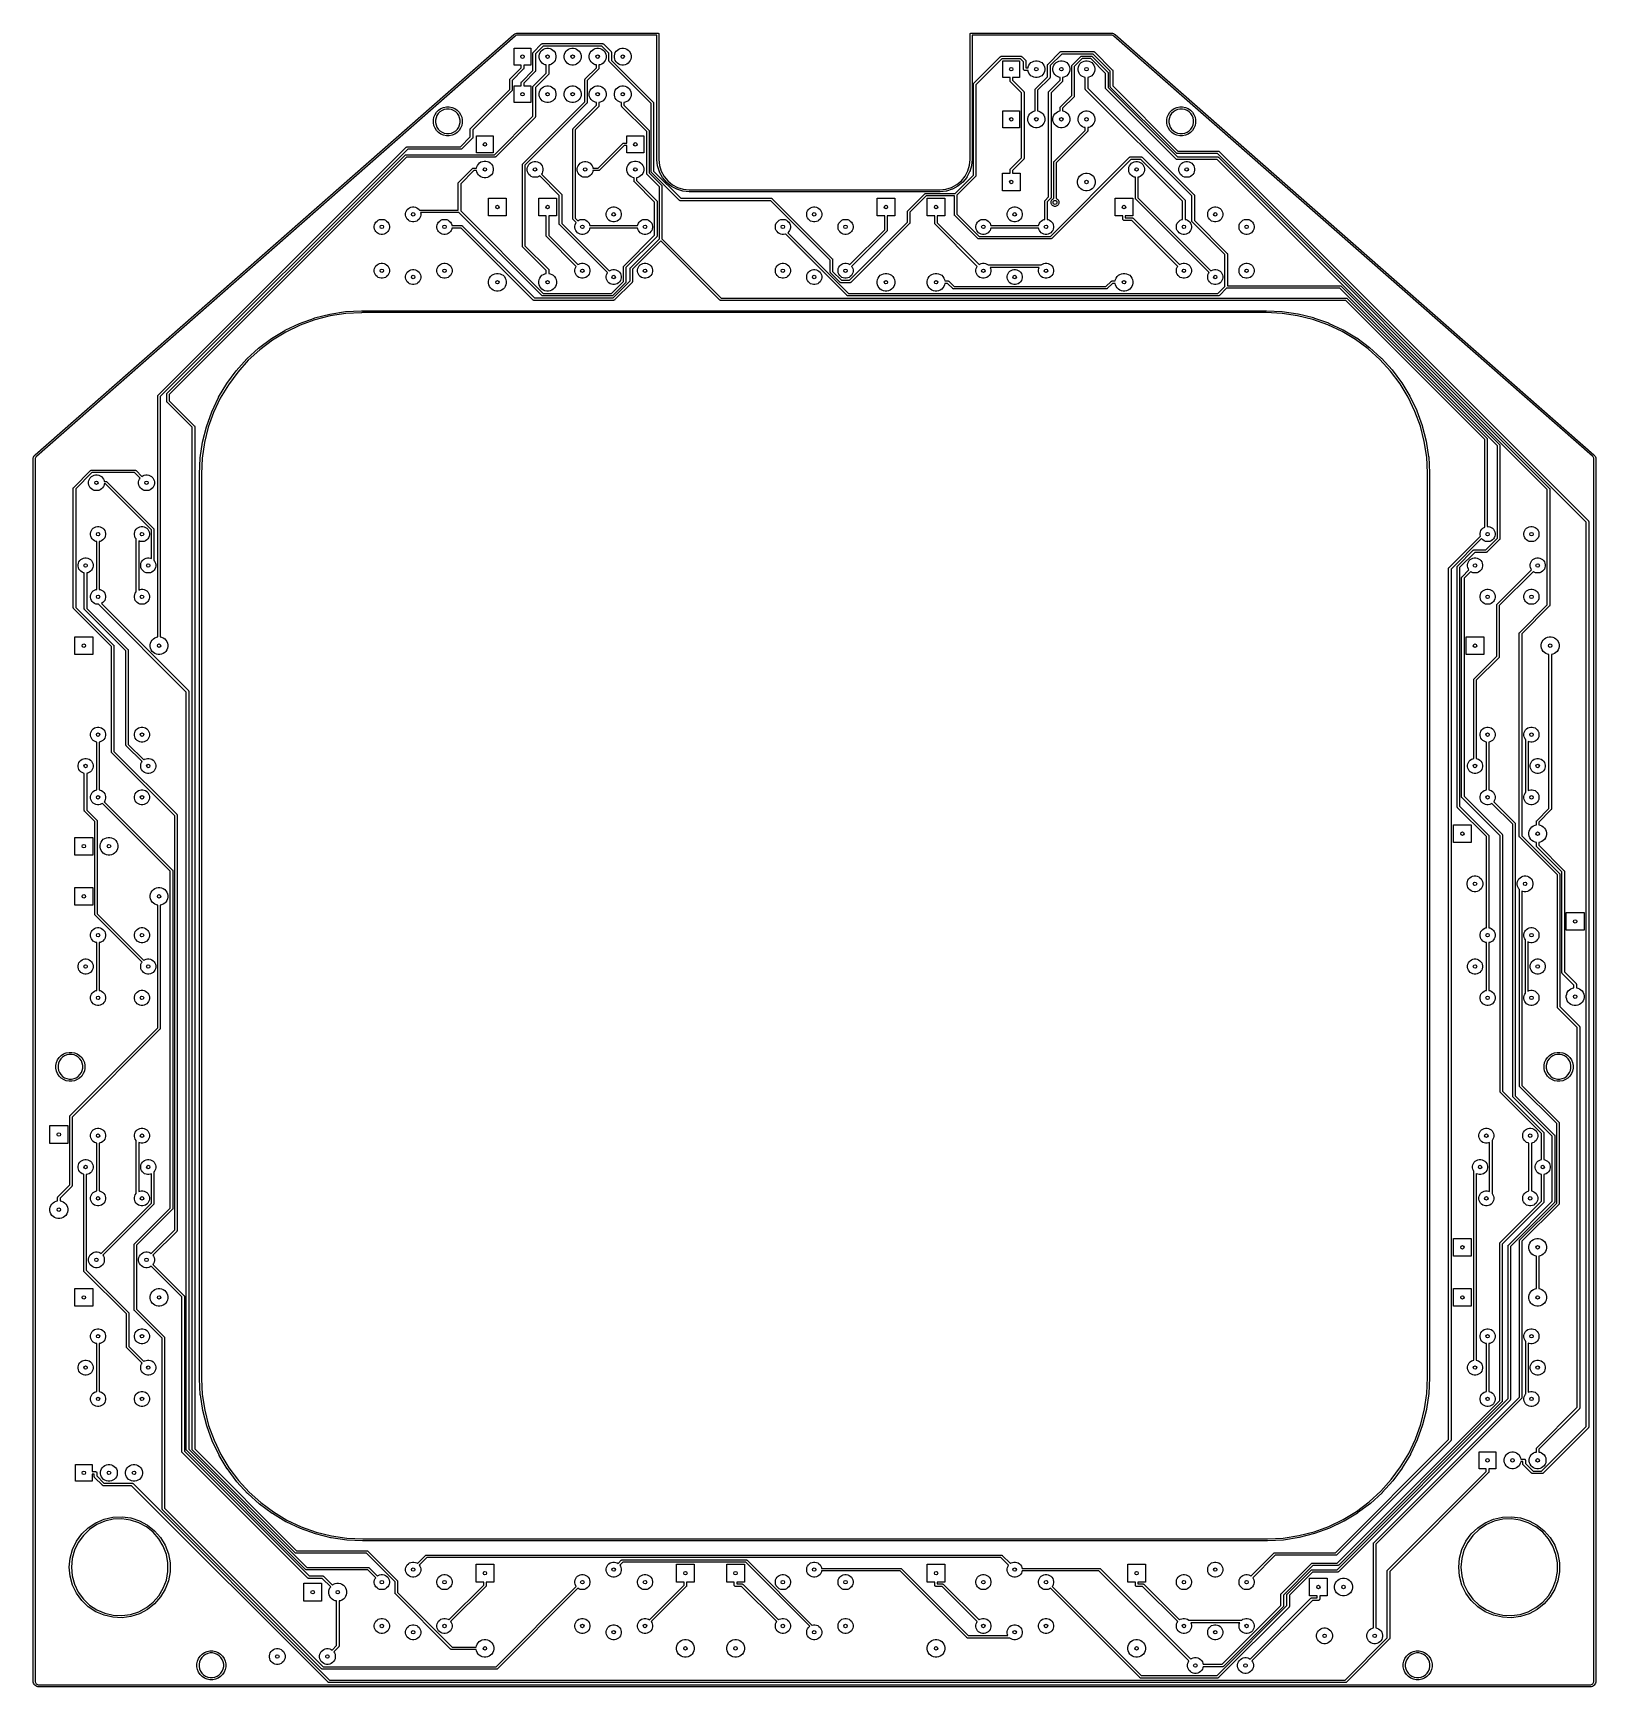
# Model space of a CAD drawing. Extents: x 17 to 176, y -177 to -9.
import ezdxf

# ---------------------------------------------------------------- set-up
doc = ezdxf.new("R2010")
doc.units = 0
doc.layers.add('BLACK', color=7, linetype='CONTINUOUS')

msp = doc.modelspace()

# ---------------------------------------------------------------- linework, layer by layer
at = {"layer": 'BLACK', "linetype": 'CONTINUOUS'}
for p, q in [((17.4069, -51.7871), (65.9241, -9.1919)), ((66.0487, -9.3486), (17.5439, -51.933)), ((65.9241, -9.1919), (65.9281, -9.189)), ((65.9281, -9.189), (66.0086, -9.1312)), ((65.9281, -9.189), (65.9281, -9.189)), ((66.0086, -9.1312), (66.0098, -9.1304)), ((66.0098, -9.1304), (66.0177, -9.126)), ((66.0177, -9.126), (66.0255, -9.1214)), ((66.0255, -9.1214), (66.1157, -9.0803)), ((66.1173, -9.2994), (66.0487, -9.3486)), ((66.1157, -9.0803), (66.117, -9.0798)), ((66.117, -9.0798), (66.1256, -9.0769)), ((66.1897, -9.2664), (66.1173, -9.2994)), ((66.1256, -9.0769), (66.1342, -9.074)), ((66.1342, -9.074), (66.2307, -9.0512)), ((66.2686, -9.2478), (66.1897, -9.2664)), ((66.2307, -9.0512), (66.2321, -9.0509)), ((66.2321, -9.0509), (66.2395, -9.05)), ((66.2395, -9.05), (66.247, -9.0488)), ((66.247, -9.0488), (66.3133, -9.0443)), ((66.3249, -9.244), (66.2686, -9.2478)), ((66.3133, -9.0443), (66.3167, -9.044)), ((66.3167, -9.044), (80.5131, -9.044)), ((80.418, -9.244), (66.3249, -9.244)), ((80.418, -21.8489), (80.418, -9.244)), ((80.5131, -9.044), (80.518, -9.0435)), ((80.518, -9.0435), (80.5229, -9.044)), ((80.5229, -9.044), (80.5376, -9.0455)), ((80.5376, -9.0455), (80.5565, -9.0512)), ((80.5565, -9.0512), (80.5738, -9.0604)), ((80.5738, -9.0604), (80.5891, -9.073)), ((80.5891, -9.073), (80.6015, -9.0882)), ((80.6015, -9.0882), (80.6108, -9.1055)), ((80.6108, -9.1055), (80.6166, -9.1244)), ((80.6166, -9.1244), (80.6185, -9.144)), ((80.6185, -9.144), (80.618, -9.1489)), ((80.618, -9.1489), (80.618, -21.8439)), ((112.168, -9.144), (112.169, -9.1244)), ((112.168, -9.1489), (112.168, -9.144)), ((112.168, -21.8391), (112.168, -9.1489)), ((112.169, -9.1244), (112.175, -9.1055)), ((112.175, -9.1055), (112.184, -9.0882)), ((112.184, -9.0882), (112.197, -9.073)), ((112.197, -9.073), (112.212, -9.0604)), ((112.212, -9.0604), (112.23, -9.0512)), ((112.23, -9.0512), (112.248, -9.0455)), ((112.248, -9.0455), (112.263, -9.044)), ((112.263, -9.044), (112.268, -9.0435)), ((112.268, -9.0435), (112.273, -9.044)), ((112.273, -9.044), (126.469, -9.044)), ((126.46, -9.244), (112.368, -9.244)), ((112.368, -9.244), (112.368, -21.8489)), ((126.544, -9.2522), (126.46, -9.244)), ((126.469, -9.044), (126.474, -9.0445)), ((126.474, -9.0445), (126.474, -9.0445)), ((126.474, -9.0445), (126.573, -9.0541)), ((126.62, -9.2752), (126.544, -9.2522)), ((126.573, -9.0541), (126.573, -9.0541)), ((126.573, -9.0541), (126.574, -9.0543)), ((126.574, -9.0543), (126.583, -9.0562)), ((126.583, -9.0562), (126.592, -9.0579)), ((126.592, -9.0579), (126.687, -9.0866)), ((126.691, -9.3133), (126.62, -9.2752)), ((126.687, -9.0866), (126.688, -9.087)), ((126.688, -9.087), (126.697, -9.0906)), ((126.736, -9.3476), (126.691, -9.3133)), ((126.697, -9.0906), (126.705, -9.094)), ((126.705, -9.094), (126.792, -9.1406)), ((175.24, -51.931), (126.736, -9.3476)), ((126.792, -9.1406), (126.794, -9.1412)), ((126.794, -9.1412), (126.8, -9.1455)), ((126.8, -9.1455), (126.806, -9.1495)), ((126.806, -9.1495), (126.859, -9.1899)), ((126.859, -9.1899), (126.862, -9.1919)), ((126.862, -9.1919), (175.379, -51.7871)), ((65.952, -12.28), (65.952, -10.58)), ((65.952, -10.58), (67.652, -10.58)), ((67.652, -10.58), (67.652, -12.28)), ((67.8517, -11.0881), (67.8523, -11.082)), ((67.8523, -11.0942), (67.8517, -11.0881)), ((67.8523, -11.082), (67.8541, -11.0636)), ((67.8523, -11.082), (67.8523, -11.082)), ((67.8523, -12.8376), (67.8523, -11.0942)), ((67.8541, -11.0636), (67.8613, -11.04)), ((67.8613, -11.04), (67.8729, -11.0183)), ((67.8729, -11.0183), (67.8885, -10.9993)), ((67.8885, -10.9993), (67.8933, -10.9954)), ((67.8933, -10.9954), (68.7392, -10.1494)), ((68.8837, -10.3585), (68.1023, -11.1399)), ((68.1023, -11.1399), (68.1023, -12.8833)), ((68.492, -11.3463), (68.5247, -11.1821)), ((68.492, -11.5137), (68.492, -11.3463)), ((68.5247, -11.6779), (68.492, -11.5137)), ((68.5247, -11.1821), (68.5887, -11.0274)), ((68.5887, -11.8326), (68.5247, -11.6779)), ((68.5887, -11.0274), (68.6818, -10.8882)), ((68.6818, -10.8882), (68.8002, -10.7698)), ((68.7392, -10.1494), (68.7431, -10.1447)), ((68.7431, -10.1447), (68.7478, -10.1408)), ((68.7478, -10.1408), (68.7621, -10.1291)), ((68.7621, -10.1291), (68.7838, -10.1175)), ((68.7838, -10.1175), (68.8074, -10.1103)), ((68.8002, -10.7698), (68.9394, -10.6767)), ((68.8074, -10.1103), (68.8258, -10.1085)), ((68.8258, -10.1085), (68.8319, -10.1079)), ((68.8258, -10.1085), (68.8258, -10.1085)), ((68.8319, -10.1079), (68.838, -10.1085)), ((68.838, -10.1085), (74.9039, -10.1085)), ((74.8582, -10.3585), (68.8837, -10.3585)), ((68.9394, -10.6767), (69.0941, -10.6127)), ((69.0941, -10.6127), (69.2583, -10.58)), ((69.2583, -10.58), (69.4257, -10.58)), ((69.4257, -10.58), (69.5899, -10.6127)), ((69.5899, -10.6127), (69.7446, -10.6767)), ((69.7446, -10.6767), (69.8838, -10.7698)), ((69.8838, -10.7698), (70.0022, -10.8882)), ((70.0022, -10.8882), (70.0953, -11.0274)), ((70.0953, -11.0274), (70.1593, -11.1821)), ((70.1593, -11.6779), (70.0953, -11.8326)), ((70.1593, -11.1821), (70.192, -11.3463)), ((70.192, -11.5137), (70.1593, -11.6779)), ((70.192, -11.3463), (70.192, -11.5137)), ((71.032, -11.3463), (71.0647, -11.1821)), ((71.032, -11.5137), (71.032, -11.3463)), ((71.0647, -11.6779), (71.032, -11.5137)), ((71.0647, -11.1821), (71.1287, -11.0274)), ((71.1287, -11.8326), (71.0647, -11.6779)), ((71.1287, -11.0274), (71.2218, -10.8882)), ((71.2218, -10.8882), (71.3402, -10.7698)), ((71.3402, -10.7698), (71.4794, -10.6767)), ((71.4794, -10.6767), (71.6341, -10.6127)), ((71.6341, -10.6127), (71.7983, -10.58)), ((71.7983, -10.58), (71.9657, -10.58)), ((71.9657, -10.58), (72.1299, -10.6127)), ((72.1299, -10.6127), (72.2846, -10.6767)), ((72.2846, -10.6767), (72.4238, -10.7698)), ((72.4238, -10.7698), (72.5422, -10.8882)), ((72.5422, -10.8882), (72.6353, -11.0274)), ((72.6353, -11.0274), (72.6993, -11.1821)), ((72.6993, -11.6779), (72.6353, -11.8326)), ((72.6993, -11.1821), (72.732, -11.3463)), ((72.732, -11.5137), (72.6993, -11.6779)), ((72.732, -11.3463), (72.732, -11.5137)), ((73.572, -11.3463), (73.6047, -11.1821)), ((73.572, -11.5137), (73.572, -11.3463)), ((73.6047, -11.6779), (73.572, -11.5137)), ((73.6047, -11.1821), (73.6687, -11.0274)), ((73.6687, -11.8326), (73.6047, -11.6779)), ((73.6687, -11.0274), (73.7618, -10.8882)), ((73.7618, -10.8882), (73.8802, -10.7698)), ((73.8802, -10.7698), (74.0194, -10.6767)), ((74.0194, -10.6767), (74.1741, -10.6127)), ((74.1741, -10.6127), (74.3383, -10.58)), ((74.3383, -10.58), (74.5057, -10.58)), ((74.5057, -10.58), (74.6699, -10.6127)), ((74.6699, -10.6127), (74.8246, -10.6767)), ((74.8246, -10.6767), (74.9638, -10.7698)), ((75.567, -11.0673), (74.8582, -10.3585)), ((74.9039, -10.1085), (74.91, -10.1079)), ((74.91, -10.1079), (74.9161, -10.1085)), ((74.9161, -10.1085), (74.9161, -10.1085)), ((74.9161, -10.1085), (74.9345, -10.1103)), ((74.9345, -10.1103), (74.9581, -10.1175)), ((74.9581, -10.1175), (74.9798, -10.1291)), ((74.9638, -10.7698), (75.0822, -10.8882)), ((74.9798, -10.1291), (74.9988, -10.1447)), ((74.9988, -10.1447), (75.0027, -10.1495)), ((75.0027, -10.1495), (75.7761, -10.9228)), ((75.0822, -10.8882), (75.1753, -11.0274)), ((75.1753, -11.0274), (75.2393, -11.1821)), ((75.2393, -11.6779), (75.1753, -11.8326)), ((75.2393, -11.1821), (75.272, -11.3463)), ((75.272, -11.5137), (75.2393, -11.6779)), ((75.272, -11.3463), (75.272, -11.5137)), ((75.567, -11.8542), (75.567, -11.0673)), ((75.7761, -10.9228), (75.7808, -10.9267)), ((75.7808, -10.9267), (75.7847, -10.9314)), ((75.7847, -10.9314), (75.7964, -10.9457)), ((75.7964, -10.9457), (75.7983, -10.9492)), ((75.7983, -10.9492), (75.808, -10.9674)), ((75.808, -10.9674), (75.8152, -10.991)), ((75.8152, -10.991), (75.817, -11.0094)), ((75.817, -11.0094), (75.817, -11.0094)), ((75.817, -11.0094), (75.8176, -11.0155)), ((75.8176, -11.0155), (75.817, -11.0216)), ((75.817, -11.0216), (75.817, -11.8085)), ((76.112, -11.3463), (76.1447, -11.1821)), ((76.112, -11.5137), (76.112, -11.3463)), ((76.1447, -11.6779), (76.112, -11.5137)), ((76.1447, -11.1821), (76.2087, -11.0274)), ((76.2087, -11.8326), (76.1447, -11.6779)), ((76.2087, -11.0274), (76.3018, -10.8882)), ((76.3018, -10.8882), (76.4202, -10.7698)), ((76.4202, -10.7698), (76.5594, -10.6767)), ((76.5594, -10.6767), (76.7141, -10.6127)), ((76.7141, -10.6127), (76.8783, -10.58)), ((76.8783, -10.58), (77.0457, -10.58)), ((77.0457, -10.58), (77.2099, -10.6127)), ((77.2099, -10.6127), (77.3646, -10.6767)), ((77.3646, -10.6767), (77.5038, -10.7698)), ((77.5038, -10.7698), (77.6222, -10.8882)), ((77.6222, -10.8882), (77.7153, -11.0274)), ((77.7153, -11.0274), (77.7793, -11.1821)), ((77.7793, -11.6779), (77.7153, -11.8326)), ((77.7793, -11.1821), (77.812, -11.3463)), ((77.812, -11.5137), (77.7793, -11.6779)), ((77.812, -11.3463), (77.812, -11.5137)), ((112.535, -14.1286), (115.223, -11.4405)), ((115.367, -11.6496), (112.744, -14.2731)), ((115.223, -11.4405), (115.226, -11.4358)), ((115.226, -11.4358), (115.231, -11.4319)), ((115.231, -11.4319), (115.246, -11.4202)), ((115.246, -11.4202), (115.267, -11.4086)), ((115.267, -11.4086), (115.291, -11.4014)), ((115.291, -11.4014), (115.309, -11.3996)), ((115.309, -11.3996), (115.315, -11.399)), ((115.309, -11.3996), (115.309, -11.3996)), ((115.315, -11.399), (115.321, -11.3996)), ((115.321, -11.3996), (117.323, -11.3996)), ((117.278, -11.6496), (115.367, -11.6496)), ((117.572, -11.9438), (117.278, -11.6496)), ((117.323, -11.3996), (117.329, -11.399)), ((117.329, -11.399), (117.335, -11.3996)), ((117.335, -11.3996), (117.335, -11.3996)), ((117.335, -11.3996), (117.354, -11.4014)), ((117.354, -11.4014), (117.377, -11.4086)), ((117.377, -11.4086), (117.399, -11.4202)), ((117.399, -11.4202), (117.418, -11.4358)), ((117.418, -11.4358), (117.422, -11.4406)), ((117.422, -11.4406), (117.781, -11.7993)), ((120.058, -12.2006), (121.301, -10.9578)), ((121.445, -11.1669), (120.267, -12.3451)), ((121.301, -10.9578), (121.305, -10.9531)), ((121.305, -10.9531), (121.314, -10.9457)), ((121.314, -10.9457), (121.324, -10.9375)), ((121.324, -10.9375), (121.345, -10.9259)), ((121.345, -10.9259), (121.369, -10.9187)), ((121.369, -10.9187), (121.387, -10.9169)), ((121.387, -10.9169), (121.393, -10.9163)), ((121.387, -10.9169), (121.387, -10.9169)), ((121.393, -10.9163), (121.4, -10.9169)), ((121.4, -10.9169), (124.671, -10.9169)), ((124.625, -11.1669), (121.445, -11.1669)), ((122.503, -12.2992), (123.383, -11.4192)), ((123.528, -11.6283), (122.712, -12.4437)), ((123.383, -11.4192), (123.387, -11.4145)), ((123.387, -11.4145), (123.392, -11.4106)), ((123.392, -11.4106), (123.406, -11.3989)), ((123.392, -11.4106), (123.392, -11.4106)), ((123.406, -11.3989), (123.428, -11.3873)), ((123.428, -11.3873), (123.451, -11.3801)), ((123.451, -11.3801), (123.47, -11.3783)), ((123.47, -11.3783), (123.476, -11.3777)), ((123.47, -11.3783), (123.47, -11.3783)), ((123.476, -11.3777), (123.482, -11.3783)), ((123.482, -11.3783), (124.433, -11.3783)), ((124.388, -11.6283), (123.528, -11.6283)), ((125.889, -13.1295), (124.388, -11.6283)), ((124.433, -11.3783), (124.439, -11.3777)), ((124.439, -11.3777), (124.446, -11.3783)), ((124.446, -11.3783), (124.446, -11.3783)), ((124.446, -11.3783), (124.464, -11.3801)), ((124.464, -11.3801), (124.487, -11.3873)), ((124.487, -11.3873), (124.509, -11.3989)), ((124.509, -11.3989), (124.528, -11.4145)), ((124.528, -11.4145), (124.532, -11.4193)), ((124.532, -11.4193), (126.098, -12.985)), ((126.363, -12.9046), (124.625, -11.1669)), ((124.671, -10.9169), (124.677, -10.9163)), ((124.677, -10.9163), (124.683, -10.9169)), ((124.683, -10.9169), (124.683, -10.9169)), ((124.683, -10.9169), (124.701, -10.9187)), ((124.701, -10.9187), (124.725, -10.9259)), ((124.725, -10.9259), (124.746, -10.9375)), ((124.746, -10.9375), (124.766, -10.9531)), ((124.766, -10.9531), (124.769, -10.9579)), ((124.769, -10.9579), (126.572, -12.7601)), ((65.5427, -13.6879), (66.677, -12.5535)), ((66.8861, -12.698), (65.7517, -13.8324)), ((66.677, -12.28), (65.952, -12.28)), ((66.677, -12.5535), (66.677, -12.28)), ((66.718, -13.972), (67.8523, -12.8376)), ((66.8908, -12.6941), (66.8861, -12.698)), ((66.8947, -12.6894), (66.8908, -12.6941)), ((66.9064, -12.6751), (66.8947, -12.6894)), ((66.8947, -12.6894), (66.8947, -12.6894)), ((66.918, -12.6534), (66.9064, -12.6751)), ((66.9251, -12.6302), (66.918, -12.6534)), ((66.9252, -12.6298), (66.9251, -12.6302)), ((66.927, -12.6114), (66.9252, -12.6298)), ((67.652, -12.28), (66.927, -12.28)), ((66.927, -12.28), (66.927, -12.5992)), ((66.927, -12.5992), (66.9276, -12.6053)), ((66.9276, -12.6053), (66.927, -12.6114)), ((66.927, -12.6114), (66.927, -12.6114)), ((68.0614, -12.9821), (66.927, -14.1165)), ((67.8933, -14.4222), (69.217, -13.0985)), ((68.0661, -12.9782), (68.0614, -12.9821)), ((68.07, -12.9735), (68.0661, -12.9782)), ((68.0817, -12.9592), (68.07, -12.9735)), ((68.07, -12.9735), (68.07, -12.9735)), ((68.0828, -12.9572), (68.0817, -12.9592)), ((68.0933, -12.9375), (68.0828, -12.9572)), ((68.1005, -12.9139), (68.0933, -12.9375)), ((68.1023, -12.8955), (68.1005, -12.9139)), ((68.1023, -12.8833), (68.1029, -12.8894)), ((68.1029, -12.8894), (68.1023, -12.8955)), ((68.1023, -12.8955), (68.1023, -12.8955)), ((69.4261, -13.243), (68.1024, -14.5667)), ((68.6818, -11.9718), (68.5887, -11.8326)), ((68.8002, -12.0902), (68.6818, -11.9718)), ((68.9394, -12.1833), (68.8002, -12.0902)), ((69.0941, -12.2473), (68.9394, -12.1833)), ((69.217, -12.2718), (69.0941, -12.2473)), ((69.217, -13.0985), (69.217, -12.2718)), ((69.4308, -13.2391), (69.4261, -13.243)), ((69.4347, -13.2344), (69.4308, -13.2391)), ((69.4464, -13.2201), (69.4347, -13.2344)), ((69.458, -13.1984), (69.4464, -13.2201)), ((69.4594, -13.1937), (69.458, -13.1984)), ((69.4652, -13.1748), (69.4594, -13.1937)), ((69.467, -13.1564), (69.4652, -13.1748)), ((69.5899, -12.2473), (69.467, -12.2718)), ((69.467, -12.2718), (69.467, -13.1442)), ((69.467, -13.1442), (69.4676, -13.1503)), ((69.4676, -13.1503), (69.467, -13.1564)), ((69.467, -13.1564), (69.467, -13.1564)), ((69.7446, -12.1833), (69.5899, -12.2473)), ((69.8838, -12.0902), (69.7446, -12.1833)), ((70.0022, -11.9718), (69.8838, -12.0902)), ((70.0953, -11.8326), (70.0022, -11.9718)), ((71.2218, -11.9718), (71.1287, -11.8326)), ((71.3402, -12.0902), (71.2218, -11.9718)), ((71.4794, -12.1833), (71.3402, -12.0902)), ((71.6341, -12.2473), (71.4794, -12.1833)), ((71.7983, -12.28), (71.6341, -12.2473)), ((71.9657, -12.28), (71.7983, -12.28)), ((72.1299, -12.2473), (71.9657, -12.28)), ((72.2846, -12.1833), (72.1299, -12.2473)), ((72.4238, -12.0902), (72.2846, -12.1833)), ((72.5422, -11.9718), (72.4238, -12.0902)), ((72.6353, -11.8326), (72.5422, -11.9718)), ((73.1626, -13.6879), (74.297, -12.5535)), ((74.5061, -12.698), (73.3717, -13.8324)), ((73.7618, -11.9718), (73.6687, -11.8326)), ((73.8802, -12.0902), (73.7618, -11.9718)), ((74.0194, -12.1833), (73.8802, -12.0902)), ((74.1741, -12.2473), (74.0194, -12.1833)), ((74.297, -12.2718), (74.1741, -12.2473)), ((74.297, -12.5535), (74.297, -12.2718)), ((74.5108, -12.6941), (74.5061, -12.698)), ((74.5147, -12.6894), (74.5108, -12.6941)), ((74.5264, -12.6751), (74.5147, -12.6894)), ((74.5147, -12.6894), (74.5147, -12.6894)), ((74.538, -12.6534), (74.5264, -12.6751)), ((74.5451, -12.6302), (74.538, -12.6534)), ((74.5452, -12.6298), (74.5451, -12.6302)), ((74.547, -12.6114), (74.5452, -12.6298)), ((74.6699, -12.2473), (74.547, -12.2718)), ((74.547, -12.2718), (74.547, -12.5992)), ((74.547, -12.5992), (74.5476, -12.6053)), ((74.5476, -12.6053), (74.547, -12.6114)), ((74.547, -12.6114), (74.547, -12.6114)), ((74.8246, -12.1833), (74.6699, -12.2473)), ((74.9638, -12.0902), (74.8246, -12.1833)), ((75.0822, -11.9718), (74.9638, -12.0902)), ((75.1753, -11.8326), (75.0822, -11.9718)), ((75.5664, -11.8603), (75.567, -11.8542)), ((75.567, -11.8664), (75.5664, -11.8603)), ((75.5688, -11.8848), (75.567, -11.8664)), ((75.567, -11.8664), (75.567, -11.8664)), ((75.576, -11.9084), (75.5688, -11.8848)), ((75.5876, -11.9301), (75.576, -11.9084)), ((75.6032, -11.9491), (75.5876, -11.9301)), ((75.608, -11.953), (75.6032, -11.9491)), ((79.8424, -16.1875), (75.608, -11.953)), ((75.817, -11.8085), (80.0515, -16.043)), ((76.3018, -11.9718), (76.2087, -11.8326)), ((76.4202, -12.0902), (76.3018, -11.9718)), ((76.5594, -12.1833), (76.4202, -12.0902)), ((76.7141, -12.2473), (76.5594, -12.1833)), ((76.8783, -12.28), (76.7141, -12.2473)), ((77.0457, -12.28), (76.8783, -12.28)), ((77.2099, -12.2473), (77.0457, -12.28)), ((77.3646, -12.1833), (77.2099, -12.2473)), ((77.5038, -12.0902), (77.3646, -12.1833)), ((77.6222, -11.9718), (77.5038, -12.0902)), ((77.7153, -11.8326), (77.6222, -11.9718)), ((115.482, -13.55), (115.482, -11.85)), ((115.482, -11.85), (117.182, -11.85)), ((117.182, -11.85), (117.182, -13.55)), ((117.571, -12.7), (117.572, -12.6939)), ((117.574, -12.7245), (117.571, -12.7)), ((117.572, -12.6939), (117.572, -11.9438)), ((117.581, -12.7481), (117.574, -12.7245)), ((117.59, -12.7662), (117.581, -12.7481)), ((117.592, -12.7698), (117.59, -12.7662)), ((117.608, -12.7888), (117.592, -12.7698)), ((117.627, -12.8044), (117.608, -12.7888)), ((117.649, -12.816), (117.627, -12.8044)), ((117.672, -12.8232), (117.649, -12.816)), ((117.697, -12.8256), (117.672, -12.8232)), ((117.703, -12.825), (117.697, -12.8256)), ((118.03, -12.825), (117.703, -12.825)), ((117.781, -11.7993), (117.786, -11.8032)), ((117.786, -11.8032), (117.789, -11.8079)), ((117.789, -11.8079), (117.801, -11.8222)), ((117.801, -11.8222), (117.808, -11.8358)), ((117.808, -11.8358), (117.813, -11.8439)), ((117.813, -11.8439), (117.82, -11.8675)), ((117.82, -11.8675), (117.822, -11.8859)), ((117.822, -11.8859), (117.822, -11.8859)), ((117.822, -11.8859), (117.822, -11.892)), ((117.822, -11.892), (117.822, -11.8981)), ((117.822, -11.8981), (117.822, -12.575)), ((117.822, -12.575), (118.03, -12.575)), ((118.03, -12.575), (118.055, -12.4521)), ((118.055, -12.9479), (118.03, -12.825)), ((118.055, -12.4521), (118.119, -12.2974)), ((118.119, -13.1026), (118.055, -12.9479)), ((118.119, -12.2974), (118.212, -12.1582)), ((118.212, -13.2418), (118.119, -13.1026)), ((118.212, -12.1582), (118.33, -12.0398)), ((118.33, -13.3602), (118.212, -13.2418)), ((118.33, -12.0398), (118.469, -11.9467)), ((118.469, -13.4533), (118.33, -13.3602)), ((118.469, -11.9467), (118.624, -11.8827)), ((118.624, -11.8827), (118.788, -11.85)), ((118.788, -11.85), (118.956, -11.85)), ((118.956, -11.85), (119.12, -11.8827)), ((119.12, -11.8827), (119.275, -11.9467)), ((119.275, -11.9467), (119.414, -12.0398)), ((119.414, -13.3602), (119.275, -13.4533)), ((119.414, -12.0398), (119.532, -12.1582)), ((119.532, -13.2418), (119.414, -13.3602)), ((119.532, -12.1582), (119.625, -12.2974)), ((119.625, -13.1026), (119.532, -13.2418)), ((119.625, -12.2974), (119.689, -12.4521)), ((119.689, -12.9479), (119.625, -13.1026)), ((119.689, -12.4521), (119.722, -12.6163)), ((119.722, -12.7837), (119.689, -12.9479)), ((119.722, -12.6163), (119.722, -12.7837)), ((120.016, -12.2933), (120.017, -12.2872)), ((120.017, -12.2994), (120.016, -12.2933)), ((120.017, -12.2872), (120.019, -12.2688)), ((120.017, -12.2872), (120.017, -12.2872)), ((120.017, -13.4679), (120.017, -12.2994)), ((120.019, -12.2688), (120.026, -12.2452)), ((120.026, -12.2452), (120.038, -12.2235)), ((120.038, -12.2235), (120.053, -12.2045)), ((120.053, -12.2045), (120.058, -12.2006)), ((120.267, -12.3451), (120.267, -13.5136)), ((120.562, -12.6163), (120.595, -12.4521)), ((120.562, -12.7837), (120.562, -12.6163)), ((120.595, -12.9479), (120.562, -12.7837)), ((120.595, -12.4521), (120.659, -12.2974)), ((120.659, -13.1026), (120.595, -12.9479)), ((120.659, -12.2974), (120.752, -12.1582)), ((120.752, -13.2418), (120.659, -13.1026)), ((120.752, -12.1582), (120.87, -12.0398)), ((120.87, -13.3602), (120.752, -13.2418)), ((120.87, -12.0398), (121.009, -11.9467)), ((121.009, -13.4533), (120.87, -13.3602)), ((121.009, -11.9467), (121.164, -11.8827)), ((121.164, -11.8827), (121.328, -11.85)), ((121.328, -11.85), (121.496, -11.85)), ((121.496, -11.85), (121.66, -11.8827)), ((121.66, -11.8827), (121.815, -11.9467)), ((121.815, -11.9467), (121.954, -12.0398)), ((121.954, -13.3602), (121.815, -13.4533)), ((121.954, -12.0398), (122.072, -12.1582)), ((122.072, -13.2418), (121.954, -13.3602)), ((122.072, -12.1582), (122.165, -12.2974)), ((122.165, -13.1026), (122.072, -13.2418)), ((122.165, -12.2974), (122.229, -12.4521)), ((122.229, -12.9479), (122.165, -13.1026)), ((122.229, -12.4521), (122.262, -12.6163)), ((122.262, -12.7837), (122.229, -12.9479)), ((122.262, -12.6163), (122.262, -12.7837)), ((122.462, -12.3919), (122.464, -12.3674)), ((122.462, -12.398), (122.462, -12.3919)), ((122.462, -15.3776), (122.462, -12.398)), ((122.464, -12.3674), (122.471, -12.3438)), ((122.471, -12.3438), (122.483, -12.3221)), ((122.483, -12.3221), (122.495, -12.3079)), ((122.495, -12.3078), (122.498, -12.3031)), ((122.495, -12.3079), (122.495, -12.3078)), ((122.498, -12.3031), (122.503, -12.2992)), ((122.712, -12.4437), (122.712, -15.4233)), ((123.102, -12.6163), (123.135, -12.4521)), ((123.102, -12.7837), (123.102, -12.6163)), ((123.135, -12.9479), (123.102, -12.7837)), ((123.135, -12.4521), (123.199, -12.2974)), ((123.199, -13.1026), (123.135, -12.9479)), ((123.199, -12.2974), (123.292, -12.1582)), ((123.292, -13.2418), (123.199, -13.1026)), ((123.292, -12.1582), (123.41, -12.0398)), ((123.41, -13.3602), (123.292, -13.2418)), ((123.41, -12.0398), (123.549, -11.9467)), ((123.549, -13.4533), (123.41, -13.3602)), ((123.549, -11.9467), (123.704, -11.8827)), ((123.704, -11.8827), (123.868, -11.85)), ((123.868, -11.85), (124.036, -11.85)), ((124.036, -11.85), (124.2, -11.8827)), ((124.2, -11.8827), (124.355, -11.9467)), ((124.355, -11.9467), (124.494, -12.0398)), ((124.494, -13.3602), (124.355, -13.4533)), ((124.494, -12.0398), (124.612, -12.1582)), ((124.612, -13.2418), (124.494, -13.3602)), ((124.612, -12.1582), (124.705, -12.2974)), ((124.705, -13.1026), (124.612, -13.2418)), ((124.705, -12.2974), (124.769, -12.4521)), ((124.769, -12.9479), (124.705, -13.1026)), ((124.769, -12.4521), (124.802, -12.6163)), ((124.802, -12.7837), (124.769, -12.9479)), ((124.802, -12.6163), (124.802, -12.7837)), ((125.889, -14.6076), (125.889, -13.1295)), ((126.098, -12.985), (126.103, -12.9889)), ((126.103, -12.9889), (126.107, -12.9936)), ((126.107, -12.9936), (126.118, -13.0079)), ((126.118, -13.0079), (126.121, -13.0126)), ((126.121, -13.0126), (126.13, -13.0296)), ((126.13, -13.0296), (126.137, -13.0532)), ((126.137, -13.0532), (126.139, -13.0716)), ((126.139, -13.0716), (126.139, -13.0716)), ((126.139, -13.0716), (126.139, -13.0777)), ((126.139, -13.0777), (126.139, -13.0838)), ((126.139, -13.0838), (126.139, -14.5619)), ((126.363, -14.4445), (126.363, -12.9046)), ((126.572, -12.7601), (126.576, -12.764)), ((126.576, -12.764), (126.58, -12.7687)), ((126.58, -12.7687), (126.58, -12.7687)), ((126.58, -12.7687), (126.584, -12.7734)), ((126.584, -12.7734), (126.592, -12.783)), ((126.592, -12.783), (126.604, -12.8047)), ((126.604, -12.8047), (126.611, -12.8283)), ((126.611, -12.8283), (126.613, -12.8467)), ((126.613, -12.8467), (126.613, -12.8467)), ((126.613, -12.8467), (126.613, -12.8528)), ((126.613, -12.8528), (126.613, -12.8589)), ((126.613, -12.8589), (126.613, -14.3988)), ((61.5455, -18.7187), (65.5017, -14.7624)), ((65.7108, -14.9069), (61.7545, -18.8632)), ((65.5011, -13.7806), (65.5017, -13.7745)), ((65.5017, -13.7867), (65.5011, -13.7806)), ((65.5017, -13.7745), (65.5035, -13.7561)), ((65.5017, -13.7745), (65.5017, -13.7745)), ((65.5017, -14.7624), (65.5017, -13.7867)), ((65.5035, -13.7561), (65.5107, -13.7325)), ((65.5107, -13.7325), (65.5223, -13.7108)), ((65.5223, -13.7108), (65.5379, -13.6918)), ((65.5379, -13.6918), (65.5427, -13.6879)), ((65.7155, -14.903), (65.7108, -14.9069)), ((65.7194, -14.8983), (65.7155, -14.903)), ((65.7311, -14.884), (65.7194, -14.8983)), ((65.7194, -14.8983), (65.7194, -14.8983)), ((65.7341, -14.8785), (65.7311, -14.884)), ((65.7427, -14.8623), (65.7341, -14.8785)), ((65.7499, -14.8387), (65.7427, -14.8623)), ((65.7517, -14.8203), (65.7499, -14.8387)), ((65.7517, -13.8324), (65.7517, -14.8081)), ((65.7517, -14.8081), (65.7523, -14.8142)), ((65.7523, -14.8142), (65.7517, -14.8203)), ((65.7517, -14.8203), (65.7517, -14.8203)), ((65.952, -16.09), (65.952, -14.39)), ((65.952, -14.39), (66.677, -14.39)), ((66.6764, -14.0647), (66.6788, -14.0402)), ((66.677, -14.0708), (66.6764, -14.0647)), ((66.677, -14.39), (66.677, -14.0708)), ((66.6788, -14.0402), (66.686, -14.0166)), ((66.686, -14.0166), (66.6976, -13.9949)), ((66.6976, -13.9949), (66.7093, -13.9806)), ((66.7093, -13.9806), (66.7132, -13.9759)), ((66.7093, -13.9806), (66.7093, -13.9806)), ((66.7132, -13.9759), (66.718, -13.972)), ((66.927, -14.1165), (66.927, -14.39)), ((66.927, -14.39), (67.652, -14.39)), ((67.652, -14.39), (67.652, -16.09)), ((67.8518, -14.5149), (67.8542, -14.4904)), ((67.8524, -14.521), (67.8518, -14.5149)), ((67.8524, -17.4782), (67.8524, -14.521)), ((67.8542, -14.4904), (67.8614, -14.4668)), ((67.8614, -14.4668), (67.873, -14.4451)), ((67.873, -14.4451), (67.8847, -14.4308)), ((67.8847, -14.4308), (67.8886, -14.4261)), ((67.8847, -14.4308), (67.8847, -14.4308)), ((67.8886, -14.4261), (67.8933, -14.4222)), ((68.1024, -14.5667), (68.1024, -17.5239)), ((68.492, -15.1563), (68.5247, -14.9921)), ((68.5247, -14.9921), (68.5887, -14.8374)), ((68.5887, -14.8374), (68.6818, -14.6982)), ((68.6818, -14.6982), (68.8002, -14.5798)), ((68.8002, -14.5798), (68.9394, -14.4867)), ((68.9394, -14.4867), (69.0941, -14.4227)), ((69.0941, -14.4227), (69.2583, -14.39)), ((69.2583, -14.39), (69.4257, -14.39)), ((69.4257, -14.39), (69.5899, -14.4227)), ((69.5899, -14.4227), (69.7446, -14.4867)), ((69.7446, -14.4867), (69.8838, -14.5798)), ((69.8838, -14.5798), (70.0022, -14.6982)), ((70.0022, -14.6982), (70.0953, -14.8374)), ((70.0953, -14.8374), (70.1593, -14.9921)), ((70.1593, -14.9921), (70.192, -15.1563)), ((71.032, -15.1563), (71.0647, -14.9921)), ((71.0647, -14.9921), (71.1287, -14.8374)), ((71.1287, -14.8374), (71.2218, -14.6982)), ((71.2218, -14.6982), (71.3402, -14.5798)), ((71.3402, -14.5798), (71.4794, -14.4867)), ((71.4794, -14.4867), (71.6341, -14.4227)), ((71.6341, -14.4227), (71.7983, -14.39)), ((71.7983, -14.39), (71.9657, -14.39)), ((71.9657, -14.39), (72.1299, -14.4227)), ((72.1299, -14.4227), (72.2846, -14.4867)), ((72.2846, -14.4867), (72.4238, -14.5798)), ((72.4238, -14.5798), (72.5422, -14.6982)), ((72.5422, -14.6982), (72.6353, -14.8374)), ((72.6353, -14.8374), (72.6993, -14.9921)), ((72.6993, -14.9921), (72.732, -15.1563)), ((73.1211, -13.7806), (73.1235, -13.7561)), ((73.1217, -13.7867), (73.1211, -13.7806)), ((73.1217, -16.0169), (73.1217, -13.7867)), ((73.1235, -13.7561), (73.1307, -13.7325)), ((73.1307, -13.7325), (73.1423, -13.7108)), ((73.1423, -13.7108), (73.154, -13.6966)), ((73.154, -13.6965), (73.1579, -13.6918)), ((73.154, -13.6966), (73.154, -13.6965)), ((73.1579, -13.6918), (73.1626, -13.6879)), ((73.3717, -13.8324), (73.3717, -16.0626)), ((73.572, -15.1563), (73.6047, -14.9921)), ((73.6047, -14.9921), (73.6687, -14.8374)), ((73.6687, -14.8374), (73.7618, -14.6982)), ((73.7618, -14.6982), (73.8802, -14.5798)), ((73.8802, -14.5798), (74.0194, -14.4867)), ((74.0194, -14.4867), (74.1741, -14.4227)), ((74.1741, -14.4227), (74.3383, -14.39)), ((74.3383, -14.39), (74.5057, -14.39)), ((74.5057, -14.39), (74.6699, -14.4227)), ((74.6699, -14.4227), (74.8246, -14.4867)), ((74.8246, -14.4867), (74.9638, -14.5798)), ((74.9638, -14.5798), (75.0822, -14.6982)), ((75.0822, -14.6982), (75.1753, -14.8374)), ((75.1753, -14.8374), (75.2393, -14.9921)), ((75.2393, -14.9921), (75.272, -15.1563)), ((76.112, -15.1563), (76.1447, -14.9921)), ((76.1447, -14.9921), (76.2087, -14.8374)), ((76.2087, -14.8374), (76.3018, -14.6982)), ((76.3018, -14.6982), (76.4202, -14.5798)), ((76.4202, -14.5798), (76.5594, -14.4867)), ((76.5594, -14.4867), (76.7141, -14.4227)), ((76.7141, -14.4227), (76.8783, -14.39)), ((76.8783, -14.39), (77.0457, -14.39)), ((77.0457, -14.39), (77.2099, -14.4227)), ((77.2099, -14.4227), (77.3646, -14.4867)), ((77.3646, -14.4867), (77.5038, -14.5798)), ((77.5038, -14.5798), (77.6222, -14.6982)), ((77.6222, -14.6982), (77.7153, -14.8374)), ((77.7153, -14.8374), (77.7793, -14.9921)), ((77.7793, -14.9921), (77.812, -15.1563)), ((112.493, -14.2213), (112.494, -14.2152)), ((112.494, -14.2274), (112.493, -14.2213)), ((112.494, -14.2152), (112.495, -14.1968)), ((112.494, -14.2152), (112.494, -14.2152)), ((112.494, -23.4388), (112.494, -14.2274)), ((112.495, -14.1968), (112.503, -14.1732)), ((112.503, -14.1732), (112.514, -14.1515)), ((112.514, -14.1515), (112.53, -14.1325)), ((112.53, -14.1325), (112.535, -14.1286)), ((112.744, -14.2731), (112.744, -23.4845)), ((116.207, -13.55), (115.482, -13.55)), ((116.206, -13.8753), (116.207, -13.8692)), ((116.209, -13.8998), (116.206, -13.8753)), ((116.207, -13.8692), (116.207, -13.55)), ((116.216, -13.9234), (116.209, -13.8998)), ((116.228, -13.9451), (116.216, -13.9234)), ((116.239, -13.9593), (116.228, -13.9451)), ((116.243, -13.9641), (116.239, -13.9593)), ((116.248, -13.968), (116.243, -13.9641)), ((117.382, -15.1024), (116.248, -13.968)), ((117.182, -13.55), (116.457, -13.55)), ((116.457, -13.55), (116.457, -13.8235)), ((116.457, -13.8235), (117.591, -14.9579)), ((117.591, -14.9579), (117.596, -14.9618)), ((117.596, -14.9618), (117.6, -14.9665)), ((117.6, -14.9665), (117.6, -14.9665)), ((117.6, -14.9665), (117.61, -14.9783)), ((117.61, -14.9783), (117.612, -14.9808)), ((117.612, -14.9808), (117.623, -15.0025)), ((117.623, -15.0025), (117.63, -15.0261)), ((117.63, -15.0261), (117.632, -15.0445)), ((117.632, -15.0445), (117.632, -15.0445)), ((117.632, -15.0445), (117.633, -15.0506)), ((117.633, -15.0506), (117.632, -15.0567)), ((117.632, -15.0567), (117.632, -21.7233)), ((118.624, -13.5173), (118.469, -13.4533)), ((118.788, -13.55), (118.624, -13.5173)), ((118.746, -14.7897), (118.747, -14.7836)), ((118.747, -14.7958), (118.746, -14.7897)), ((118.747, -14.7836), (118.749, -14.7652)), ((118.747, -14.7836), (118.747, -14.7836)), ((118.747, -16.9382), (118.747, -14.7958)), ((118.749, -14.7652), (118.756, -14.7416)), ((118.756, -14.7416), (118.768, -14.7199)), ((118.768, -14.7199), (118.783, -14.7009)), ((118.783, -14.7009), (118.788, -14.697)), ((118.788, -14.697), (120.017, -13.4679)), ((118.956, -13.55), (118.788, -13.55)), ((119.12, -13.5173), (118.956, -13.55)), ((120.226, -13.6124), (118.997, -14.8415)), ((118.997, -14.8415), (118.997, -16.9382)), ((119.275, -13.4533), (119.12, -13.5173)), ((120.111, -15.0506), (120.112, -15.0445)), ((120.112, -15.0567), (120.111, -15.0506)), ((120.112, -15.0445), (120.114, -15.0261)), ((120.112, -15.0445), (120.112, -15.0445)), ((120.112, -25.6539), (120.112, -15.0567)), ((120.114, -15.0261), (120.121, -15.0025)), ((120.121, -15.0025), (120.132, -14.9808)), ((120.132, -14.9808), (120.148, -14.9618)), ((120.148, -14.9618), (120.153, -14.9579)), ((120.153, -14.9579), (121.287, -13.8235)), ((120.231, -13.6085), (120.226, -13.6124)), ((120.235, -13.6038), (120.231, -13.6085)), ((120.246, -13.5895), (120.235, -13.6038)), ((120.235, -13.6038), (120.235, -13.6038)), ((120.258, -13.5678), (120.246, -13.5895)), ((120.265, -13.5442), (120.258, -13.5678)), ((120.267, -13.5258), (120.265, -13.5442)), ((120.267, -13.5136), (120.268, -13.5197)), ((120.268, -13.5197), (120.267, -13.5258)), ((120.267, -13.5258), (120.267, -13.5258)), ((121.496, -13.968), (120.362, -15.1024)), ((121.164, -13.5173), (121.009, -13.4533)), ((121.287, -13.5418), (121.164, -13.5173)), ((121.287, -13.8235), (121.287, -13.5418)), ((121.501, -13.9641), (121.496, -13.968)), ((121.505, -13.9594), (121.501, -13.9641)), ((121.516, -13.9451), (121.505, -13.9594)), ((121.505, -13.9594), (121.505, -13.9594)), ((121.518, -13.9415), (121.516, -13.9451)), ((121.528, -13.9234), (121.518, -13.9415)), ((121.535, -13.8998), (121.528, -13.9234)), ((121.537, -13.8814), (121.535, -13.8998)), ((121.66, -13.5173), (121.537, -13.5418)), ((121.537, -13.5418), (121.537, -13.8692)), ((121.537, -13.8692), (121.538, -13.8753)), ((121.538, -13.8753), (121.537, -13.8814)), ((121.537, -13.8814), (121.537, -13.8814)), ((121.815, -13.4533), (121.66, -13.5173)), ((123.704, -13.5173), (123.549, -13.4533)), ((123.827, -13.5418), (123.704, -13.5173)), ((123.826, -14.6895), (123.827, -14.6834)), ((123.827, -14.6956), (123.826, -14.6895)), ((123.827, -14.6834), (123.827, -13.5418)), ((123.829, -14.714), (123.827, -14.6956)), ((123.827, -14.6956), (123.827, -14.6956)), ((123.836, -14.7376), (123.829, -14.714)), ((123.848, -14.7593), (123.836, -14.7376)), ((123.863, -14.7783), (123.848, -14.7593)), ((123.868, -14.7822), (123.863, -14.7783)), ((134.638, -25.5524), (123.868, -14.7822)), ((124.2, -13.5173), (124.077, -13.5418)), ((124.077, -13.5418), (124.077, -14.6377)), ((124.077, -14.6377), (134.847, -25.4079)), ((124.355, -13.4533), (124.2, -13.5173)), ((125.888, -14.6137), (125.889, -14.6076)), ((125.891, -14.6382), (125.888, -14.6137)), ((125.898, -14.6618), (125.891, -14.6382)), ((125.909, -14.6835), (125.898, -14.6618)), ((125.921, -14.6977), (125.909, -14.6835)), ((125.925, -14.7025), (125.921, -14.6977)), ((125.93, -14.7064), (125.925, -14.7025)), ((133.032, -21.809), (125.93, -14.7064)), ((126.139, -14.5619), (133.177, -21.5999)), ((126.362, -14.4506), (126.363, -14.4445)), ((126.363, -14.4567), (126.362, -14.4506)), ((126.364, -14.4751), (126.363, -14.4567)), ((126.363, -14.4567), (126.363, -14.4567)), ((126.372, -14.4987), (126.364, -14.4751)), ((126.383, -14.5204), (126.372, -14.4987)), ((126.399, -14.5394), (126.383, -14.5204)), ((126.404, -14.5433), (126.399, -14.5394)), ((133.063, -21.2033), (126.404, -14.5433)), ((126.613, -14.3988), (133.208, -20.9942)), ((58.3005, -16.8481), (58.5405, -16.6877)), ((58.5405, -16.6877), (58.8072, -16.5772)), ((58.8072, -16.5772), (59.0903, -16.5209)), ((59.1119, -16.7399), (58.8711, -16.7878)), ((59.0903, -16.5209), (59.379, -16.5209)), ((59.3575, -16.7399), (59.1119, -16.7399)), ((59.5983, -16.7878), (59.3575, -16.7399)), ((59.379, -16.5209), (59.6621, -16.5772)), ((59.6621, -16.5772), (59.9288, -16.6877)), ((59.9288, -16.6877), (60.1689, -16.8481)), ((67.652, -16.09), (65.952, -16.09)), ((66.8414, -22.2972), (73.1217, -16.0169)), ((73.3308, -16.1614), (67.0505, -22.4417)), ((68.492, -15.3237), (68.492, -15.1563)), ((68.5247, -15.4879), (68.492, -15.3237)), ((68.5887, -15.6426), (68.5247, -15.4879)), ((68.6818, -15.7818), (68.5887, -15.6426)), ((68.8002, -15.9002), (68.6818, -15.7818)), ((68.9394, -15.9933), (68.8002, -15.9002)), ((69.0941, -16.0573), (68.9394, -15.9933)), ((69.2583, -16.09), (69.0941, -16.0573)), ((69.4257, -16.09), (69.2583, -16.09)), ((69.5899, -16.0573), (69.4257, -16.09)), ((69.7446, -15.9933), (69.5899, -16.0573)), ((69.8838, -15.9002), (69.7446, -15.9933)), ((70.0022, -15.7818), (69.8838, -15.9002)), ((70.0953, -15.6426), (70.0022, -15.7818)), ((70.1593, -15.4879), (70.0953, -15.6426)), ((70.192, -15.3237), (70.1593, -15.4879)), ((70.192, -15.1563), (70.192, -15.3237)), ((71.032, -15.3237), (71.032, -15.1563)), ((71.0647, -15.4879), (71.032, -15.3237)), ((71.1287, -15.6426), (71.0647, -15.4879)), ((71.2218, -15.7818), (71.1287, -15.6426)), ((71.3402, -15.9002), (71.2218, -15.7818)), ((71.4794, -15.9933), (71.3402, -15.9002)), ((71.6341, -16.0573), (71.4794, -15.9933)), ((71.7983, -16.09), (71.6341, -16.0573)), ((71.9657, -16.09), (71.7983, -16.09)), ((71.9408, -18.7198), (74.297, -16.3635)), ((72.1299, -16.0573), (71.9657, -16.09)), ((72.2846, -15.9933), (72.1299, -16.0573)), ((74.5061, -16.508), (72.1498, -18.8643)), ((72.4238, -15.9002), (72.2846, -15.9933)), ((72.5422, -15.7818), (72.4238, -15.9002)), ((72.6353, -15.6426), (72.5422, -15.7818)), ((72.6993, -15.4879), (72.6353, -15.6426)), ((72.732, -15.3237), (72.6993, -15.4879)), ((72.732, -15.1563), (72.732, -15.3237)), ((73.3355, -16.1575), (73.3308, -16.1614)), ((73.3394, -16.1528), (73.3355, -16.1575)), ((73.3511, -16.1385), (73.3394, -16.1528)), ((73.3627, -16.1168), (73.3511, -16.1385)), ((73.3644, -16.1112), (73.3627, -16.1168)), ((73.3699, -16.0932), (73.3644, -16.1112)), ((73.3717, -16.0748), (73.3699, -16.0932)), ((73.3717, -16.0626), (73.3723, -16.0687)), ((73.3723, -16.0687), (73.3717, -16.0748)), ((73.3717, -16.0748), (73.3717, -16.0748)), ((73.572, -15.3237), (73.572, -15.1563)), ((73.6047, -15.4879), (73.572, -15.3237)), ((73.6687, -15.6426), (73.6047, -15.4879)), ((73.7618, -15.7818), (73.6687, -15.6426)), ((73.8802, -15.9002), (73.7618, -15.7818)), ((74.0194, -15.9933), (73.8802, -15.9002)), ((74.1741, -16.0573), (74.0194, -15.9933)), ((74.297, -16.0818), (74.1741, -16.0573)), ((74.297, -16.3635), (74.297, -16.0818)), ((74.5108, -16.5041), (74.5061, -16.508)), ((74.5147, -16.4993), (74.5108, -16.5041)), ((74.5264, -16.4851), (74.5147, -16.4993)), ((74.538, -16.4634), (74.5264, -16.4851)), ((74.5452, -16.4398), (74.538, -16.4634)), ((74.538, -16.4634), (74.538, -16.4634)), ((74.547, -16.4214), (74.5452, -16.4398)), ((74.6699, -16.0573), (74.547, -16.0818)), ((74.547, -16.0818), (74.547, -16.4092)), ((74.547, -16.4092), (74.5476, -16.4153)), ((74.5476, -16.4153), (74.547, -16.4214)), ((74.547, -16.4214), (74.547, -16.4214)), ((74.8246, -15.9933), (74.6699, -16.0573)), ((74.9638, -15.9002), (74.8246, -15.9933)), ((75.0822, -15.7818), (74.9638, -15.9002)), ((75.1753, -15.6426), (75.0822, -15.7818)), ((75.2393, -15.4879), (75.1753, -15.6426)), ((75.272, -15.3237), (75.2393, -15.4879)), ((75.272, -15.1563), (75.272, -15.3237)), ((76.112, -15.3237), (76.112, -15.1563)), ((76.1447, -15.4879), (76.112, -15.3237)), ((76.2087, -15.6426), (76.1447, -15.4879)), ((76.3018, -15.7818), (76.2087, -15.6426)), ((76.4202, -15.9002), (76.3018, -15.7818)), ((76.5594, -15.9933), (76.4202, -15.9002)), ((76.7141, -16.0573), (76.5594, -15.9933)), ((76.837, -16.0818), (76.7141, -16.0573)), ((76.8364, -16.4153), (76.837, -16.4092)), ((76.8388, -16.4398), (76.8364, -16.4153)), ((76.837, -16.4092), (76.837, -16.0818)), ((76.846, -16.4634), (76.8388, -16.4398)), ((76.8576, -16.4851), (76.846, -16.4634)), ((76.8693, -16.4993), (76.8576, -16.4851)), ((76.8732, -16.5041), (76.8693, -16.4993)), ((76.8779, -16.508), (76.8732, -16.5041)), ((79.3921, -19.0222), (76.8779, -16.508)), ((77.2099, -16.0573), (77.087, -16.0818)), ((77.087, -16.0818), (77.087, -16.3635)), ((77.087, -16.3635), (79.6012, -18.8777)), ((77.3646, -15.9933), (77.2099, -16.0573)), ((77.5038, -15.9002), (77.3646, -15.9933)), ((77.6222, -15.7818), (77.5038, -15.9002)), ((77.7153, -15.6426), (77.6222, -15.7818)), ((77.7793, -15.4879), (77.7153, -15.6426)), ((77.812, -15.3237), (77.7793, -15.4879)), ((77.812, -15.1563), (77.812, -15.3237)), ((79.8424, -23.0768), (79.8424, -16.1875)), ((80.0515, -16.043), (80.0562, -16.0469)), ((80.0562, -16.0469), (80.0601, -16.0516)), ((80.0601, -16.0516), (80.0718, -16.0659)), ((80.0718, -16.0659), (80.0766, -16.0748)), ((80.0766, -16.0748), (80.0834, -16.0876)), ((80.0834, -16.0876), (80.0906, -16.1112)), ((80.0906, -16.1112), (80.0924, -16.1296)), ((80.0924, -16.1296), (80.0924, -16.1296)), ((80.0924, -16.1296), (80.093, -16.1357)), ((80.093, -16.1357), (80.0924, -16.1418)), ((80.0924, -16.1418), (80.0924, -23.0311)), ((117.382, -21.6776), (117.382, -15.1024)), ((120.362, -15.1024), (120.362, -25.6996)), ((121.286, -16.6047), (121.289, -16.5802)), ((121.287, -16.6108), (121.286, -16.6047)), ((121.287, -16.9382), (121.287, -16.6108)), ((121.289, -16.5802), (121.296, -16.5566)), ((121.296, -16.5566), (121.308, -16.5349)), ((121.308, -16.5349), (121.319, -16.5206)), ((121.319, -16.5206), (121.323, -16.5159)), ((121.319, -16.5206), (121.319, -16.5206)), ((121.323, -16.5159), (121.328, -16.512)), ((121.328, -16.512), (122.462, -15.3776)), ((122.671, -15.5221), (121.537, -16.6565)), ((121.537, -16.6565), (121.537, -16.9382)), ((122.676, -15.5182), (122.671, -15.5221)), ((122.68, -15.5135), (122.676, -15.5182)), ((122.692, -15.4992), (122.68, -15.5135)), ((122.68, -15.5135), (122.68, -15.5135)), ((122.703, -15.4775), (122.692, -15.4992)), ((122.71, -15.4539), (122.703, -15.4775)), ((122.703, -15.4775), (122.703, -15.4775)), ((122.712, -15.4355), (122.71, -15.4539)), ((122.712, -15.4233), (122.713, -15.4294)), ((122.713, -15.4294), (122.712, -15.4355)), ((122.712, -15.4355), (122.712, -15.4355)), ((132.617, -16.8481), (132.857, -16.6877)), ((132.857, -16.6877), (133.124, -16.5772)), ((133.124, -16.5772), (133.407, -16.5209)), ((133.429, -16.7399), (133.188, -16.7878)), ((133.407, -16.5209), (133.696, -16.5209)), ((133.674, -16.7399), (133.429, -16.7399)), ((133.915, -16.7878), (133.674, -16.7399)), ((133.696, -16.5209), (133.979, -16.5772)), ((133.979, -16.5772), (134.245, -16.6877)), ((134.245, -16.6877), (134.485, -16.8481)), ((57.7692, -17.842), (57.8255, -17.5589)), ((57.7692, -18.1307), (57.7692, -17.842)), ((57.8255, -18.4138), (57.7692, -18.1307)), ((57.8255, -17.5589), (57.936, -17.2922)), ((57.936, -18.6805), (57.8255, -18.4138)), ((57.936, -17.2922), (58.0964, -17.0522)), ((58.0361, -17.6228), (57.9882, -17.8636)), ((57.9882, -17.8636), (57.9882, -18.1091)), ((57.9882, -18.1091), (58.0361, -18.35)), ((58.13, -17.3959), (58.0361, -17.6228)), ((58.0361, -18.35), (58.13, -18.5768)), ((58.0964, -17.0522), (58.3005, -16.8481)), ((58.2664, -17.1918), (58.13, -17.3959)), ((58.4401, -17.0181), (58.2664, -17.1918)), ((58.6442, -16.8817), (58.4401, -17.0181)), ((58.8711, -16.7878), (58.6442, -16.8817)), ((59.8251, -16.8817), (59.5983, -16.7878)), ((60.0293, -17.0181), (59.8251, -16.8817)), ((60.2029, -17.1918), (60.0293, -17.0181)), ((60.1689, -16.8481), (60.373, -17.0522)), ((60.3393, -17.3959), (60.2029, -17.1918)), ((60.4333, -17.6228), (60.3393, -17.3959)), ((60.3393, -18.5768), (60.4333, -18.35)), ((60.373, -17.0522), (60.5334, -17.2922)), ((60.4812, -17.8636), (60.4333, -17.6228)), ((60.4333, -18.35), (60.4812, -18.1091)), ((60.4812, -18.1091), (60.4812, -17.8636)), ((60.5334, -17.2922), (60.6438, -17.5589)), ((60.6438, -18.4138), (60.5334, -18.6805)), ((60.6438, -17.5589), (60.7001, -17.842)), ((60.7001, -18.1307), (60.6438, -18.4138)), ((60.7001, -17.842), (60.7001, -18.1307)), ((63.9602, -21.3704), (67.8524, -17.4782)), ((68.0615, -17.6227), (64.1047, -21.5794)), ((68.0662, -17.6188), (68.0615, -17.6227)), ((68.0701, -17.6141), (68.0662, -17.6188)), ((68.0818, -17.5998), (68.0701, -17.6141)), ((68.0701, -17.6141), (68.0701, -17.6141)), ((68.0934, -17.5781), (68.0818, -17.5998)), ((68.0818, -17.5998), (68.0818, -17.5998)), ((68.1006, -17.5545), (68.0934, -17.5781)), ((68.1024, -17.5361), (68.1006, -17.5545)), ((68.1024, -17.5239), (68.103, -17.53)), ((68.103, -17.53), (68.1024, -17.5361)), ((68.1024, -17.5361), (68.1024, -17.5361)), ((115.482, -18.63), (115.482, -16.93)), ((115.482, -16.93), (117.182, -16.93)), ((117.182, -16.93), (117.182, -18.63)), ((118.022, -17.6963), (118.055, -17.5321)), ((118.022, -17.8637), (118.022, -17.6963)), ((118.055, -18.0279), (118.022, -17.8637)), ((118.055, -17.5321), (118.119, -17.3774)), ((118.119, -18.1826), (118.055, -18.0279)), ((118.119, -17.3774), (118.212, -17.2382)), ((118.212, -18.3218), (118.119, -18.1826)), ((118.212, -17.2382), (118.33, -17.1198)), ((118.33, -18.4402), (118.212, -18.3218)), ((118.33, -17.1198), (118.469, -17.0267)), ((118.469, -17.0267), (118.624, -16.9627)), ((118.624, -16.9627), (118.747, -16.9382)), ((118.997, -16.9382), (119.12, -16.9627)), ((119.12, -16.9627), (119.275, -17.0267)), ((119.275, -17.0267), (119.414, -17.1198)), ((119.414, -17.1198), (119.532, -17.2382)), ((119.532, -18.3218), (119.414, -18.4402)), ((119.532, -17.2382), (119.625, -17.3774)), ((119.625, -18.1826), (119.532, -18.3218)), ((119.625, -17.3774), (119.689, -17.5321)), ((119.689, -18.0279), (119.625, -18.1826)), ((119.689, -17.5321), (119.722, -17.6963)), ((119.722, -17.8637), (119.689, -18.0279)), ((119.722, -17.6963), (119.722, -17.8637)), ((120.562, -17.6963), (120.595, -17.5321)), ((120.562, -17.8637), (120.562, -17.6963)), ((120.595, -18.0279), (120.562, -17.8637)), ((120.595, -17.5321), (120.659, -17.3774)), ((120.659, -18.1826), (120.595, -18.0279)), ((120.659, -17.3774), (120.752, -17.2382)), ((120.752, -18.3218), (120.659, -18.1826)), ((120.752, -17.2382), (120.87, -17.1198)), ((120.87, -18.4402), (120.752, -18.3218)), ((120.87, -17.1198), (121.009, -17.0267)), ((121.009, -17.0267), (121.164, -16.9627)), ((121.164, -16.9627), (121.287, -16.9382)), ((121.537, -16.9382), (121.66, -16.9627)), ((121.66, -16.9627), (121.815, -17.0267)), ((121.815, -17.0267), (121.954, -17.1198)), ((121.954, -17.1198), (122.072, -17.2382)), ((122.072, -18.3218), (121.954, -18.4402)), ((122.072, -17.2382), (122.165, -17.3774)), ((122.165, -18.1826), (122.072, -18.3218)), ((122.165, -17.3774), (122.229, -17.5321)), ((122.229, -18.0279), (122.165, -18.1826)), ((122.229, -17.5321), (122.262, -17.6963)), ((122.262, -17.8637), (122.229, -18.0279)), ((122.262, -17.6963), (122.262, -17.8637)), ((123.102, -17.6963), (123.135, -17.5321)), ((123.102, -17.8637), (123.102, -17.6963)), ((123.135, -18.0279), (123.102, -17.8637)), ((123.135, -17.5321), (123.199, -17.3774)), ((123.199, -18.1826), (123.135, -18.0279)), ((123.199, -17.3774), (123.292, -17.2382)), ((123.292, -18.3218), (123.199, -18.1826)), ((123.292, -17.2382), (123.41, -17.1198)), ((123.41, -18.4402), (123.292, -18.3218)), ((123.41, -17.1198), (123.549, -17.0267)), ((123.549, -17.0267), (123.704, -16.9627)), ((123.704, -16.9627), (123.868, -16.93)), ((123.868, -16.93), (124.036, -16.93)), ((124.036, -16.93), (124.2, -16.9627)), ((124.2, -16.9627), (124.355, -17.0267)), ((124.355, -17.0267), (124.494, -17.1198)), ((124.494, -17.1198), (124.612, -17.2382)), ((124.612, -18.3218), (124.494, -18.4402)), ((124.612, -17.2382), (124.705, -17.3774)), ((124.705, -18.1826), (124.612, -18.3218)), ((124.705, -17.3774), (124.769, -17.5321)), ((124.769, -18.0279), (124.705, -18.1826)), ((124.769, -17.5321), (124.802, -17.6963)), ((124.802, -17.8637), (124.769, -18.0279)), ((124.802, -17.6963), (124.802, -17.8637)), ((132.086, -17.842), (132.142, -17.5589)), ((132.086, -18.1307), (132.086, -17.842)), ((132.142, -18.4138), (132.086, -18.1307)), ((132.142, -17.5589), (132.253, -17.2922)), ((132.253, -18.6805), (132.142, -18.4138)), ((132.253, -17.2922), (132.413, -17.0522)), ((132.353, -17.6228), (132.305, -17.8636)), ((132.305, -17.8636), (132.305, -18.1091)), ((132.305, -18.1091), (132.353, -18.35)), ((132.447, -17.3959), (132.353, -17.6228)), ((132.353, -18.35), (132.447, -18.5768)), ((132.413, -17.0522), (132.617, -16.8481)), ((132.583, -17.1918), (132.447, -17.3959)), ((132.757, -17.0181), (132.583, -17.1918)), ((132.961, -16.8817), (132.757, -17.0181)), ((133.188, -16.7878), (132.961, -16.8817)), ((134.142, -16.8817), (133.915, -16.7878)), ((134.346, -17.0181), (134.142, -16.8817)), ((134.52, -17.1918), (134.346, -17.0181)), ((134.485, -16.8481), (134.69, -17.0522)), ((134.656, -17.3959), (134.52, -17.1918)), ((134.75, -17.6228), (134.656, -17.3959)), ((134.656, -18.5768), (134.75, -18.35)), ((134.69, -17.0522), (134.85, -17.2922)), ((134.798, -17.8636), (134.75, -17.6228)), ((134.75, -18.35), (134.798, -18.1091)), ((134.798, -18.1091), (134.798, -17.8636)), ((134.85, -17.2922), (134.96, -17.5589)), ((134.96, -18.4138), (134.85, -18.6805)), ((134.96, -17.5589), (135.017, -17.842)), ((135.017, -18.1307), (134.96, -18.4138)), ((135.017, -17.842), (135.017, -18.1307)), ((58.0964, -18.9206), (57.936, -18.6805)), ((58.3005, -19.1247), (58.0964, -18.9206)), ((58.13, -18.5768), (58.2664, -18.781)), ((58.2664, -18.781), (58.4401, -18.9546)), ((58.5405, -19.285), (58.3005, -19.1247)), ((58.4401, -18.9546), (58.6442, -19.091)), ((58.8072, -19.3955), (58.5405, -19.285)), ((58.6442, -19.091), (58.8711, -19.185)), ((59.0903, -19.4518), (58.8072, -19.3955)), ((58.8711, -19.185), (59.1119, -19.2329)), ((59.379, -19.4518), (59.0903, -19.4518)), ((59.1119, -19.2329), (59.3575, -19.2329)), ((59.3575, -19.2329), (59.5983, -19.185)), ((59.6621, -19.3955), (59.379, -19.4518)), ((59.5983, -19.185), (59.8251, -19.091)), ((59.9288, -19.285), (59.6621, -19.3955)), ((59.8251, -19.091), (60.0293, -18.9546)), ((60.1689, -19.1247), (59.9288, -19.285)), ((60.0293, -18.9546), (60.2029, -18.781)), ((60.373, -18.9206), (60.1689, -19.1247)), ((60.2029, -18.781), (60.3393, -18.5768)), ((60.5334, -18.6805), (60.373, -18.9206)), ((60.5136, -20.5611), (61.5045, -19.5702)), ((61.7136, -19.7147), (60.6581, -20.7701)), ((61.5039, -18.8114), (61.5045, -18.8053)), ((61.5045, -18.8175), (61.5039, -18.8114)), ((61.5045, -18.8053), (61.5063, -18.7869)), ((61.5045, -18.8053), (61.5045, -18.8053)), ((61.5045, -19.5702), (61.5045, -18.8175)), ((61.5063, -18.7869), (61.5135, -18.7633)), ((61.5135, -18.7633), (61.5251, -18.7416)), ((61.5251, -18.7416), (61.5407, -18.7226)), ((61.5407, -18.7226), (61.5455, -18.7187)), ((61.7183, -19.7108), (61.7136, -19.7147)), ((61.7222, -19.7061), (61.7183, -19.7108)), ((61.7339, -19.6918), (61.7222, -19.7061)), ((61.7455, -19.6701), (61.7339, -19.6918)), ((61.7527, -19.6465), (61.7455, -19.6701)), ((61.7545, -19.6281), (61.7527, -19.6465)), ((61.7545, -18.8632), (61.7545, -19.6159)), ((61.7545, -19.6159), (61.7551, -19.622)), ((61.7551, -19.622), (61.7545, -19.6281)), ((61.7545, -19.6281), (61.7545, -19.6281)), ((62.142, -21.17), (62.142, -19.47)), ((62.142, -19.47), (63.842, -19.47)), ((63.842, -19.47), (63.842, -21.17)), ((71.8992, -18.8125), (71.8998, -18.8064)), ((71.8998, -18.8186), (71.8992, -18.8125)), ((71.8998, -18.8064), (71.9016, -18.788)), ((71.8998, -18.8064), (71.8998, -18.8064)), ((71.8998, -27.8327), (71.8998, -18.8186)), ((71.9016, -18.788), (71.9088, -18.7644)), ((71.9088, -18.7644), (71.9204, -18.7427)), ((71.9204, -18.7427), (71.936, -18.7237)), ((71.936, -18.7237), (71.9408, -18.7198)), ((72.1498, -18.8643), (72.1498, -27.787)), ((77.382, -20.195), (77.382, -19.47)), ((77.382, -19.47), (79.082, -19.47)), ((79.082, -19.47), (79.082, -21.17)), ((79.3921, -23.2634), (79.3921, -19.0222)), ((79.6012, -18.8777), (79.6059, -18.8816)), ((79.6059, -18.8816), (79.6098, -18.8863)), ((79.6098, -18.8863), (79.6098, -18.8863)), ((79.6098, -18.8863), (79.6215, -18.9006)), ((79.6215, -18.9006), (79.6297, -18.9158)), ((79.6297, -18.9158), (79.6331, -18.9223)), ((79.6331, -18.9223), (79.6403, -18.9459)), ((79.6403, -18.9459), (79.6421, -18.9643)), ((79.6421, -18.9643), (79.6421, -18.9643)), ((79.6421, -18.9643), (79.6427, -18.9704)), ((79.6427, -18.9704), (79.6421, -18.9765)), ((79.6421, -18.9765), (79.6421, -23.2177)), ((117.182, -18.63), (115.482, -18.63)), ((118.469, -18.5333), (118.33, -18.4402)), ((118.624, -18.5973), (118.469, -18.5333)), ((118.788, -18.63), (118.624, -18.5973)), ((118.956, -18.63), (118.788, -18.63)), ((119.12, -18.5973), (118.956, -18.63)), ((119.275, -18.5333), (119.12, -18.5973)), ((119.414, -18.4402), (119.275, -18.5333)), ((120.681, -22.0496), (123.827, -18.9035)), ((121.009, -18.5333), (120.87, -18.4402)), ((124.036, -19.048), (120.89, -22.1941)), ((121.164, -18.5973), (121.009, -18.5333)), ((121.328, -18.63), (121.164, -18.5973)), ((121.496, -18.63), (121.328, -18.63)), ((121.66, -18.5973), (121.496, -18.63)), ((121.815, -18.5333), (121.66, -18.5973)), ((121.954, -18.4402), (121.815, -18.5333)), ((123.549, -18.5333), (123.41, -18.4402)), ((123.704, -18.5973), (123.549, -18.5333)), ((123.827, -18.6218), (123.704, -18.5973)), ((123.827, -18.9035), (123.827, -18.6218)), ((124.041, -19.0441), (124.036, -19.048)), ((124.045, -19.0394), (124.041, -19.0441)), ((124.056, -19.0251), (124.045, -19.0394)), ((124.045, -19.0394), (124.045, -19.0394)), ((124.068, -19.0034), (124.056, -19.0251)), ((124.071, -18.9949), (124.068, -19.0034)), ((124.075, -18.9798), (124.071, -18.9949)), ((124.077, -18.9614), (124.075, -18.9798)), ((124.2, -18.5973), (124.077, -18.6218)), ((124.077, -18.6218), (124.077, -18.9492)), ((124.077, -18.9492), (124.078, -18.9553)), ((124.078, -18.9553), (124.077, -18.9614)), ((124.077, -18.9614), (124.077, -18.9614)), ((124.355, -18.5333), (124.2, -18.5973)), ((124.494, -18.4402), (124.355, -18.5333)), ((132.413, -18.9206), (132.253, -18.6805)), ((132.617, -19.1247), (132.413, -18.9206)), ((132.447, -18.5768), (132.583, -18.781)), ((132.583, -18.781), (132.757, -18.9546)), ((132.857, -19.285), (132.617, -19.1247)), ((132.757, -18.9546), (132.961, -19.091)), ((133.124, -19.3955), (132.857, -19.285)), ((132.961, -19.091), (133.188, -19.185)), ((133.407, -19.4518), (133.124, -19.3955)), ((133.188, -19.185), (133.429, -19.2329)), ((133.696, -19.4518), (133.407, -19.4518)), ((133.429, -19.2329), (133.674, -19.2329)), ((133.674, -19.2329), (133.915, -19.185)), ((133.979, -19.3955), (133.696, -19.4518)), ((133.915, -19.185), (134.142, -19.091)), ((134.245, -19.285), (133.979, -19.3955)), ((134.142, -19.091), (134.346, -18.9546)), ((134.485, -19.1247), (134.245, -19.285)), ((134.346, -18.9546), (134.52, -18.781)), ((134.69, -18.9206), (134.485, -19.1247)), ((134.52, -18.781), (134.656, -18.5768)), ((134.85, -18.6805), (134.69, -18.9206)), ((29.888, -45.7373), (55.0232, -20.602)), ((55.1677, -20.8111), (30.097, -45.8818)), ((30.7944, -45.5306), (54.9137, -21.4113)), ((55.0582, -21.6204), (31.0035, -45.6751)), ((54.9137, -21.4113), (54.9176, -21.4066)), ((54.9176, -21.4066), (54.9223, -21.4027)), ((54.9223, -21.4027), (54.9366, -21.391)), ((54.9223, -21.4027), (54.9223, -21.4027)), ((54.9366, -21.391), (54.9583, -21.3794)), ((54.9366, -21.391), (54.9366, -21.391)), ((54.9366, -21.391), (54.9366, -21.391)), ((54.9583, -21.3794), (54.9819, -21.3722)), ((54.9819, -21.3722), (55.0003, -21.3704)), ((55.0003, -21.3704), (55.0064, -21.3698)), ((55.0003, -21.3704), (55.0003, -21.3704)), ((55.0064, -21.3698), (55.0125, -21.3704)), ((55.0125, -21.3704), (63.9602, -21.3704)), ((55.0232, -20.602), (55.0271, -20.5973)), ((55.0271, -20.5973), (55.0318, -20.5934)), ((55.0318, -20.5934), (55.0461, -20.5817)), ((55.0318, -20.5934), (55.0318, -20.5934)), ((55.0461, -20.5817), (55.0678, -20.5701)), ((55.0461, -20.5817), (55.0461, -20.5817)), ((55.0461, -20.5817), (55.0461, -20.5817)), ((64.0059, -21.6204), (55.0582, -21.6204)), ((55.0678, -20.5701), (55.0914, -20.5629)), ((55.0914, -20.5629), (55.1098, -20.5611)), ((55.1098, -20.5611), (55.1159, -20.5605)), ((55.1098, -20.5611), (55.1098, -20.5611)), ((55.1159, -20.5605), (55.122, -20.5611)), ((55.122, -20.5611), (60.5136, -20.5611)), ((60.5593, -20.8111), (55.1677, -20.8111)), ((60.5654, -20.8117), (60.5593, -20.8111)), ((60.5715, -20.8111), (60.5654, -20.8117)), ((60.5899, -20.8093), (60.5715, -20.8111)), ((60.5715, -20.8111), (60.5715, -20.8111)), ((60.6135, -20.8021), (60.5899, -20.8093)), ((60.6352, -20.7905), (60.6135, -20.8021)), ((60.6542, -20.7749), (60.6352, -20.7905)), ((60.6581, -20.7701), (60.6542, -20.7749)), ((63.842, -21.17), (62.142, -21.17)), ((64.012, -21.621), (64.0059, -21.6204)), ((64.0181, -21.6204), (64.012, -21.621)), ((64.0365, -21.6186), (64.0181, -21.6204)), ((64.0181, -21.6204), (64.0181, -21.6204)), ((64.0601, -21.6114), (64.0365, -21.6186)), ((64.0818, -21.5998), (64.0601, -21.6114)), ((64.1008, -21.5842), (64.0818, -21.5998)), ((64.1047, -21.5794), (64.1008, -21.5842)), ((74.4649, -22.735), (76.964, -20.2359)), ((77.1085, -20.445), (74.6094, -22.944)), ((76.964, -20.2359), (76.9679, -20.2312)), ((76.9679, -20.2312), (76.9726, -20.2273)), ((76.9726, -20.2273), (76.9869, -20.2156)), ((76.9726, -20.2273), (76.9726, -20.2273)), ((76.9869, -20.2156), (77.0086, -20.204)), ((76.9869, -20.2156), (76.9869, -20.2156)), ((76.9869, -20.2156), (76.9869, -20.2156)), ((77.0086, -20.204), (77.0322, -20.1968)), ((77.0322, -20.1968), (77.0506, -20.195)), ((77.0506, -20.195), (77.0567, -20.1944)), ((77.0506, -20.195), (77.0506, -20.195)), ((77.0567, -20.1944), (77.0628, -20.195)), ((77.0628, -20.195), (77.382, -20.195)), ((77.382, -20.445), (77.1085, -20.445)), ((77.382, -21.17), (77.382, -20.445)), ((79.082, -21.17), (77.382, -21.17)), ((116.248, -22.812), (117.382, -21.6776)), ((117.623, -21.7775), (117.614, -21.7947)), ((117.63, -21.7539), (117.623, -21.7775)), ((117.632, -21.7355), (117.63, -21.7539)), ((117.632, -21.7233), (117.633, -21.7294)), ((117.633, -21.7294), (117.632, -21.7355)), ((117.632, -21.7355), (117.632, -21.7355)), ((120.293, -29.6434), (128.302, -21.6341)), ((128.302, -21.6341), (128.306, -21.6294)), ((128.306, -21.6294), (128.311, -21.625)), ((128.311, -21.625), (128.325, -21.6138)), ((128.325, -21.6138), (128.347, -21.6022)), ((128.347, -21.6022), (128.348, -21.6017)), ((128.348, -21.6017), (128.37, -21.595)), ((128.37, -21.595), (128.389, -21.5932)), ((128.389, -21.5932), (128.395, -21.5926)), ((128.389, -21.5932), (128.389, -21.5932)), ((128.395, -21.5926), (128.401, -21.5932)), ((128.401, -21.5932), (129.516, -21.5932)), ((129.516, -21.5932), (129.522, -21.5926)), ((129.522, -21.5926), (129.529, -21.5932)), ((129.529, -21.5932), (129.529, -21.5932)), ((129.529, -21.5932), (129.547, -21.595)), ((129.547, -21.595), (129.57, -21.6022)), ((129.57, -21.6022), (129.592, -21.6138)), ((129.592, -21.6138), (129.611, -21.6294)), ((129.611, -21.6294), (129.615, -21.6342)), ((129.615, -21.6342), (133.911, -25.9301)), ((133.067, -21.208), (133.063, -21.2033)), ((133.072, -21.2119), (133.067, -21.208)), ((133.086, -21.2236), (133.072, -21.2119)), ((133.072, -21.2119), (133.072, -21.2119)), ((133.108, -21.2352), (133.086, -21.2236)), ((133.132, -21.2424), (133.108, -21.2352)), ((133.15, -21.2442), (133.132, -21.2424)), ((133.156, -21.2448), (133.15, -21.2442)), ((133.15, -21.2442), (133.15, -21.2442)), ((133.162, -21.2442), (133.156, -21.2448)), ((137.244, -21.2442), (133.162, -21.2442)), ((133.177, -21.5999), (137.259, -21.5999)), ((133.208, -20.9942), (137.29, -20.9942)), ((174.604, -58.604), (137.244, -21.2442)), ((137.259, -21.5999), (137.265, -21.5993)), ((137.265, -21.5993), (137.271, -21.5999)), ((137.271, -21.5999), (137.271, -21.5999)), ((137.271, -21.5999), (137.289, -21.6017)), ((137.289, -21.6017), (137.313, -21.6089)), ((137.29, -20.9942), (137.296, -20.9936)), ((137.296, -20.9936), (137.302, -20.9942)), ((137.302, -20.9942), (137.302, -20.9942)), ((137.302, -20.9942), (137.321, -20.996)), ((137.313, -21.6089), (137.335, -21.6205)), ((137.321, -20.996), (137.344, -21.0032)), ((137.335, -21.6205), (137.354, -21.6361)), ((137.344, -21.0032), (137.366, -21.0148)), ((137.354, -21.6361), (137.358, -21.6409)), ((137.358, -21.6409), (170.86, -55.1437)), ((137.366, -21.0148), (137.385, -21.0304)), ((137.385, -21.0304), (137.389, -21.0352)), ((137.389, -21.0352), (174.813, -58.4595)), ((60.3278, -24.1722), (61.724, -22.7759)), ((61.8685, -22.985), (60.5368, -24.3167)), ((61.724, -22.7759), (61.7279, -22.7712)), ((61.7279, -22.7712), (61.7469, -22.7556)), ((61.7469, -22.7556), (61.7686, -22.744)), ((61.7686, -22.744), (61.7922, -22.7368)), ((61.7922, -22.7368), (61.8106, -22.735)), ((61.8106, -22.735), (61.8167, -22.7344)), ((61.8106, -22.735), (61.8106, -22.735)), ((61.8167, -22.7344), (61.8228, -22.735)), ((61.8228, -22.735), (62.1502, -22.735)), ((62.1502, -22.985), (61.8685, -22.985)), ((62.1502, -22.735), (62.1747, -22.6121)), ((62.1747, -23.1079), (62.1502, -22.985)), ((62.1747, -22.6121), (62.2387, -22.4574)), ((62.2387, -23.2626), (62.1747, -23.1079)), ((62.2387, -22.4574), (62.3318, -22.3182)), ((62.3318, -23.4018), (62.2387, -23.2626)), ((62.3318, -22.3182), (62.4502, -22.1998)), ((62.4502, -23.5202), (62.3318, -23.4018)), ((62.4502, -22.1998), (62.5894, -22.1067)), ((62.5894, -22.1067), (62.7441, -22.0427)), ((62.7441, -22.0427), (62.9083, -22.01)), ((62.9083, -22.01), (63.0757, -22.01)), ((63.0757, -22.01), (63.2399, -22.0427)), ((63.2399, -22.0427), (63.3946, -22.1067)), ((63.3946, -22.1067), (63.5338, -22.1998)), ((63.5338, -22.1998), (63.6522, -22.3182)), ((63.6522, -23.4018), (63.5338, -23.5202)), ((63.6522, -22.3182), (63.7453, -22.4574)), ((63.7453, -23.2626), (63.6522, -23.4018)), ((63.7453, -22.4574), (63.8093, -22.6121)), ((63.8093, -23.1079), (63.7453, -23.2626)), ((63.8093, -22.6121), (63.842, -22.7763)), ((63.842, -22.9437), (63.8093, -23.1079)), ((63.842, -22.7763), (63.842, -22.9437)), ((66.7999, -22.3899), (66.8023, -22.3654)), ((66.8005, -22.396), (66.7999, -22.3899)), ((66.8005, -30.6421), (66.8005, -22.396)), ((66.8023, -22.3654), (66.8095, -22.3418)), ((66.8095, -22.3418), (66.8211, -22.3201)), ((66.8211, -22.3201), (66.8328, -22.3058)), ((66.8328, -22.3058), (66.8367, -22.3011)), ((66.8328, -22.3058), (66.8328, -22.3058)), ((66.8367, -22.3011), (66.8414, -22.2972)), ((67.0505, -22.4417), (67.0505, -30.5964)), ((67.272, -22.7812), (67.3027, -22.6266)), ((67.272, -22.9388), (67.272, -22.7812)), ((67.3027, -23.0934), (67.272, -22.9388)), ((67.3027, -22.6266), (67.363, -22.4811)), ((67.363, -23.2389), (67.3027, -23.0934)), ((67.363, -22.4811), (67.4506, -22.35)), ((67.4506, -23.37), (67.363, -23.2389)), ((67.4506, -22.35), (67.562, -22.2386)), ((67.562, -23.4814), (67.4506, -23.37)), ((67.562, -22.2386), (67.6931, -22.151)), ((67.6931, -22.151), (67.8386, -22.0907)), ((67.8386, -22.0907), (67.9932, -22.06)), ((67.9932, -22.06), (68.1508, -22.06)), ((68.1508, -22.06), (68.3054, -22.0907)), ((68.3054, -22.0907), (68.4509, -22.151)), ((68.4509, -22.151), (68.582, -22.2386)), ((68.582, -22.2386), (68.6934, -22.35)), ((68.6934, -22.35), (68.781, -22.4811)), ((68.781, -23.2389), (68.7196, -23.3308)), ((68.7196, -23.3308), (70.7407, -25.3519)), ((68.781, -22.4811), (68.8413, -22.6266)), ((68.8413, -23.0934), (68.781, -23.2389)), ((68.8413, -22.6266), (68.872, -22.7812)), ((68.872, -22.9388), (68.8413, -23.0934)), ((68.872, -22.7812), (68.872, -22.9388)), ((72.352, -22.7812), (72.3827, -22.6266)), ((72.352, -22.9388), (72.352, -22.7812)), ((72.3827, -23.0934), (72.352, -22.9388)), ((72.3827, -22.6266), (72.443, -22.4811)), ((72.443, -23.2389), (72.3827, -23.0934)), ((72.443, -22.4811), (72.5306, -22.35)), ((72.5306, -23.37), (72.443, -23.2389)), ((72.5306, -22.35), (72.642, -22.2386)), ((72.642, -23.4814), (72.5306, -23.37)), ((72.642, -22.2386), (72.7731, -22.151)), ((72.7731, -22.151), (72.9186, -22.0907)), ((72.9186, -22.0907), (73.0732, -22.06)), ((73.0732, -22.06), (73.2308, -22.06)), ((73.2308, -22.06), (73.3854, -22.0907)), ((73.3854, -22.0907), (73.5309, -22.151)), ((73.5309, -22.151), (73.662, -22.2386)), ((73.662, -22.2386), (73.7734, -22.35)), ((73.7734, -23.37), (73.662, -23.4814)), ((73.7734, -22.35), (73.861, -22.4811)), ((73.861, -23.2389), (73.7734, -23.37)), ((73.861, -22.4811), (73.9213, -22.6266)), ((73.9213, -23.0934), (73.861, -23.2389)), ((73.9213, -22.6266), (73.9428, -22.735)), ((73.9428, -22.985), (73.9213, -23.0934)), ((73.9428, -22.735), (74.4649, -22.735)), ((74.5106, -22.985), (73.9428, -22.985)), ((74.5167, -22.9856), (74.5106, -22.985)), ((74.5228, -22.985), (74.5167, -22.9856)), ((74.5412, -22.9832), (74.5228, -22.985)), ((74.5228, -22.985), (74.5228, -22.985)), ((74.5648, -22.976), (74.5412, -22.9832)), ((74.5865, -22.9644), (74.5648, -22.976)), ((74.6055, -22.9488), (74.5865, -22.9644)), ((74.6094, -22.944), (74.6055, -22.9488)), ((77.382, -22.7763), (77.4147, -22.6121)), ((77.382, -22.9437), (77.382, -22.7763)), ((77.4147, -23.1079), (77.382, -22.9437)), ((77.4147, -22.6121), (77.4787, -22.4574)), ((77.4787, -23.2626), (77.4147, -23.1079)), ((77.4787, -22.4574), (77.5718, -22.3182)), ((77.5718, -23.4018), (77.4787, -23.2626)), ((77.5718, -22.3182), (77.6902, -22.1998)), ((77.6902, -23.5202), (77.5718, -23.4018)), ((77.6902, -22.1998), (77.8294, -22.1067)), ((77.8294, -22.1067), (77.9841, -22.0427)), ((77.9841, -22.0427), (78.1483, -22.01)), ((78.1483, -22.01), (78.3157, -22.01)), ((78.3157, -22.01), (78.4799, -22.0427)), ((78.4799, -22.0427), (78.6346, -22.1067)), ((78.6346, -22.1067), (78.7738, -22.1998)), ((78.7738, -22.1998), (78.8922, -22.3182)), ((78.8922, -23.4018), (78.7738, -23.5202)), ((78.8922, -22.3182), (78.9853, -22.4574)), ((78.9853, -23.2626), (78.8922, -23.4018)), ((78.9853, -22.4574), (79.0493, -22.6121)), ((79.0493, -23.1079), (78.9853, -23.2626)), ((79.0493, -22.6121), (79.082, -22.7763)), ((79.082, -22.9437), (79.0493, -23.1079)), ((79.082, -22.7763), (79.082, -22.9437)), ((79.3915, -23.2695), (79.3921, -23.2634)), ((79.3939, -23.294), (79.3915, -23.2695)), ((79.4011, -23.3176), (79.3939, -23.294)), ((79.4127, -23.3393), (79.4011, -23.3176)), ((79.4244, -23.3535), (79.4127, -23.3393)), ((79.4283, -23.3583), (79.4244, -23.3535)), ((79.433, -23.3622), (79.4283, -23.3583)), ((80.6852, -24.6144), (79.433, -23.3622)), ((79.6421, -23.2177), (80.8943, -24.4699)), ((79.8418, -23.0829), (79.8424, -23.0768)), ((79.8424, -23.089), (79.8418, -23.0829)), ((79.8442, -23.1074), (79.8424, -23.089)), ((79.8424, -23.089), (79.8424, -23.089)), ((79.8514, -23.131), (79.8442, -23.1074)), ((79.863, -23.1527), (79.8514, -23.131)), ((79.8786, -23.1717), (79.863, -23.1527)), ((79.8834, -23.1756), (79.8786, -23.1717)), ((82.7025, -25.9948), (79.8834, -23.1756)), ((80.0924, -23.0311), (82.847, -25.7857)), ((80.418, -21.8491), (80.418, -21.8489)), ((80.4181, -21.8665), (80.418, -21.8491)), ((80.4185, -21.8709), (80.4181, -21.8665)), ((80.4185, -21.8752), (80.4185, -21.8709)), ((80.4186, -21.8766), (80.4185, -21.8752)), ((80.4834, -22.4929), (80.4186, -21.8766)), ((80.4852, -22.5018), (80.4834, -22.4929)), ((80.4869, -22.5107), (80.4852, -22.5018)), ((80.4873, -22.512), (80.4869, -22.5107)), ((80.6706, -23.1039), (80.4873, -22.512)), ((80.618, -21.8439), (80.6181, -21.8607)), ((80.6181, -21.8607), (80.6813, -22.4622)), ((80.6741, -23.1123), (80.6706, -23.1039)), ((80.6775, -23.1207), (80.6741, -23.1123)), ((80.6781, -23.1219), (80.6775, -23.1207)), ((80.9728, -23.667), (80.6781, -23.1219)), ((80.6813, -22.4622), (80.8587, -23.0354)), ((80.8587, -23.0354), (81.1441, -23.5633)), ((110.647, -25.2851), (112.494, -23.4388)), ((111.654, -23.5454), (111.936, -23.0156)), ((112.117, -23.1008), (111.826, -23.648)), ((111.936, -23.0156), (112.109, -22.4412)), ((112.109, -22.4412), (112.168, -21.8391)), ((112.12, -23.0925), (112.117, -23.1008)), ((112.124, -23.0841), (112.12, -23.0925)), ((112.303, -22.4896), (112.124, -23.0828)), ((112.124, -23.0828), (112.124, -23.0841)), ((112.305, -22.4807), (112.303, -22.4896)), ((112.307, -22.4718), (112.305, -22.4807)), ((112.368, -21.8538), (112.307, -22.4705)), ((112.307, -22.4705), (112.307, -22.4718)), ((112.368, -21.8489), (112.368, -21.8537)), ((112.368, -21.8537), (112.368, -21.8538)), ((115.432, -25.03), (115.432, -23.23)), ((115.432, -23.23), (116.207, -23.23)), ((116.206, -22.9047), (116.209, -22.8802)), ((116.207, -22.9108), (116.206, -22.9047)), ((116.207, -23.23), (116.207, -22.9108)), ((116.209, -22.8802), (116.216, -22.8566)), ((116.216, -22.8566), (116.228, -22.8349)), ((116.228, -22.8349), (116.239, -22.8207)), ((116.239, -22.8206), (116.243, -22.8159)), ((116.239, -22.8207), (116.239, -22.8206)), ((116.243, -22.8159), (116.248, -22.812)), ((117.591, -21.8221), (116.457, -22.9565)), ((116.457, -22.9565), (116.457, -23.23)), ((116.457, -23.23), (117.232, -23.23)), ((117.232, -23.23), (117.232, -25.03)), ((117.596, -21.8182), (117.591, -21.8221)), ((117.6, -21.8135), (117.596, -21.8182)), ((117.612, -21.7992), (117.6, -21.8135)), ((117.6, -21.8135), (117.6, -21.8135)), ((117.614, -21.7947), (117.612, -21.7992)), ((128.446, -21.8432), (120.437, -29.8524)), ((120.639, -22.1423), (120.642, -22.1178)), ((120.64, -22.1484), (120.639, -22.1423)), ((120.64, -25.8219), (120.64, -22.1484)), ((120.642, -22.1178), (120.649, -22.0942)), ((120.649, -22.0942), (120.661, -22.0725)), ((120.661, -22.0725), (120.672, -22.0582)), ((120.672, -22.0582), (120.676, -22.0535)), ((120.672, -22.0582), (120.672, -22.0582)), ((120.676, -22.0535), (120.681, -22.0496)), ((120.89, -22.1941), (120.89, -25.8219)), ((123.253, -23.5563), (123.378, -23.4309)), ((123.378, -23.4309), (123.526, -23.3324)), ((123.526, -23.3324), (123.689, -23.2646)), ((123.689, -23.2646), (123.863, -23.23)), ((123.863, -23.23), (124.041, -23.23)), ((124.041, -23.23), (124.215, -23.2646)), ((124.215, -23.2646), (124.378, -23.3324)), ((124.378, -23.3324), (124.526, -23.4309)), ((124.526, -23.4309), (124.651, -23.5563)), ((128.232, -22.7812), (128.263, -22.6266)), ((128.232, -22.9388), (128.232, -22.7812)), ((128.263, -23.0934), (128.232, -22.9388)), ((128.263, -22.6266), (128.323, -22.4811)), ((128.323, -23.2389), (128.263, -23.0934)), ((128.323, -22.4811), (128.411, -22.35)), ((128.411, -23.37), (128.323, -23.2389)), ((128.411, -22.35), (128.522, -22.2386)), ((128.522, -23.4814), (128.411, -23.37)), ((129.471, -21.8432), (128.446, -21.8432)), ((128.522, -22.2386), (128.653, -22.151)), ((128.653, -22.151), (128.799, -22.0907)), ((128.799, -22.0907), (128.953, -22.06)), ((128.953, -22.06), (129.111, -22.06)), ((129.111, -22.06), (129.265, -22.0907)), ((129.265, -22.0907), (129.411, -22.151)), ((129.411, -22.151), (129.542, -22.2386)), ((133.702, -26.0746), (129.471, -21.8432)), ((129.542, -22.2386), (129.653, -22.35)), ((129.653, -23.37), (129.542, -23.4814)), ((129.653, -22.35), (129.741, -22.4811)), ((129.741, -23.2389), (129.653, -23.37)), ((129.741, -22.4811), (129.801, -22.6266)), ((129.801, -23.0934), (129.741, -23.2389)), ((129.801, -22.6266), (129.832, -22.7812)), ((129.832, -22.9388), (129.801, -23.0934)), ((129.832, -22.7812), (129.832, -22.9388)), ((133.036, -21.8137), (133.032, -21.809)), ((133.041, -21.8176), (133.036, -21.8137)), ((133.053, -21.8273), (133.041, -21.8176)), ((133.041, -21.8176), (133.041, -21.8176)), ((133.055, -21.8293), (133.053, -21.8273)), ((133.077, -21.8409), (133.055, -21.8293)), ((133.1, -21.8481), (133.077, -21.8409)), ((133.119, -21.8499), (133.1, -21.8481)), ((133.125, -21.8505), (133.119, -21.8499)), ((133.119, -21.8499), (133.119, -21.8499)), ((133.131, -21.8499), (133.125, -21.8505)), ((137.213, -21.8499), (133.131, -21.8499)), ((133.312, -22.7812), (133.343, -22.6266)), ((133.312, -22.9388), (133.312, -22.7812)), ((133.343, -23.0934), (133.312, -22.9388)), ((133.343, -22.6266), (133.403, -22.4811)), ((133.403, -23.2389), (133.343, -23.0934)), ((133.403, -22.4811), (133.491, -22.35)), ((133.491, -23.37), (133.403, -23.2389)), ((133.491, -22.35), (133.602, -22.2386)), ((133.602, -23.4814), (133.491, -23.37)), ((133.602, -22.2386), (133.733, -22.151)), ((133.733, -22.151), (133.879, -22.0907)), ((133.879, -22.0907), (134.033, -22.06)), ((134.033, -22.06), (134.191, -22.06)), ((134.191, -22.06), (134.345, -22.0907)), ((134.345, -22.0907), (134.491, -22.151)), ((134.491, -22.151), (134.622, -22.2386)), ((134.622, -22.2386), (134.733, -22.35)), ((134.733, -23.37), (134.622, -23.4814)), ((134.733, -22.35), (134.821, -22.4811)), ((134.821, -23.2389), (134.733, -23.37)), ((134.821, -22.4811), (134.881, -22.6266)), ((134.881, -23.0934), (134.821, -23.2389)), ((134.881, -22.6266), (134.912, -22.7812)), ((134.912, -22.9388), (134.881, -23.0934)), ((134.912, -22.7812), (134.912, -22.9388)), ((170.651, -55.2882), (137.213, -21.8499)), ((60.2862, -24.2649), (60.2868, -24.2588)), ((60.2868, -24.271), (60.2862, -24.2649)), ((60.2868, -24.2588), (60.2886, -24.2404)), ((60.2868, -24.2588), (60.2868, -24.2588)), ((60.2868, -26.978), (60.2868, -24.271)), ((60.2886, -24.2404), (60.2958, -24.2168)), ((60.2958, -24.2168), (60.3074, -24.1951)), ((60.3074, -24.1951), (60.323, -24.1761)), ((60.323, -24.1761), (60.3278, -24.1722)), ((60.5368, -24.3167), (60.5368, -27.0512)), ((62.5894, -23.6133), (62.4502, -23.5202)), ((62.7441, -23.6773), (62.5894, -23.6133)), ((62.9083, -23.71), (62.7441, -23.6773)), ((63.0757, -23.71), (62.9083, -23.71)), ((63.2399, -23.6773), (63.0757, -23.71)), ((63.3946, -23.6133), (63.2399, -23.6773)), ((63.5338, -23.5202), (63.3946, -23.6133)), ((67.6931, -23.569), (67.562, -23.4814)), ((67.8386, -23.6293), (67.6931, -23.569)), ((67.9932, -23.66), (67.8386, -23.6293)), ((68.1508, -23.66), (67.9932, -23.66)), ((68.3054, -23.6293), (68.1508, -23.66)), ((68.4509, -23.569), (68.3054, -23.6293)), ((68.5428, -23.5076), (68.4509, -23.569)), ((70.5316, -25.4964), (68.5428, -23.5076)), ((72.7731, -23.569), (72.642, -23.4814)), ((72.9186, -23.6293), (72.7731, -23.569)), ((73.0732, -23.66), (72.9186, -23.6293)), ((73.2308, -23.66), (73.0732, -23.66)), ((73.3854, -23.6293), (73.2308, -23.66)), ((73.5309, -23.569), (73.3854, -23.6293)), ((73.662, -23.4814), (73.5309, -23.569)), ((77.8294, -23.6133), (77.6902, -23.5202)), ((77.9841, -23.6773), (77.8294, -23.6133)), ((78.107, -23.7018), (77.9841, -23.6773)), ((78.1064, -24.0353), (78.107, -24.0292)), ((78.1088, -24.0598), (78.1064, -24.0353)), ((78.107, -24.0292), (78.107, -23.7018)), ((78.116, -24.0834), (78.1088, -24.0598)), ((78.1276, -24.1051), (78.116, -24.0834)), ((78.1393, -24.1193), (78.1276, -24.1051)), ((78.1432, -24.1241), (78.1393, -24.1193)), ((78.1479, -24.128), (78.1432, -24.1241)), ((80.1915, -26.1716), (78.1479, -24.128)), ((78.4799, -23.6773), (78.357, -23.7018)), ((78.357, -23.7018), (78.357, -23.9835)), ((78.357, -23.9835), (80.4006, -26.0271)), ((78.6346, -23.6133), (78.4799, -23.6773)), ((78.7738, -23.5202), (78.6346, -23.6133)), ((80.6852, -29.8781), (80.6852, -24.6144)), ((80.8943, -24.4699), (80.899, -24.4738)), ((80.899, -24.4738), (80.9029, -24.4785)), ((80.9029, -24.4785), (80.9029, -24.4785)), ((80.9029, -24.4785), (80.9146, -24.4928)), ((80.9146, -24.4928), (80.9262, -24.5145)), ((80.9262, -24.5145), (80.9334, -24.5381)), ((80.9334, -24.5381), (80.9352, -24.5565)), ((80.9352, -24.5565), (80.9352, -24.5565)), ((80.9352, -24.5565), (80.9358, -24.5626)), ((80.9358, -24.5626), (80.9352, -24.5687)), ((80.9352, -24.5687), (80.9352, -29.8781)), ((80.9779, -23.6745), (80.9728, -23.667)), ((80.9829, -23.6821), (80.9779, -23.6745)), ((80.9837, -23.6832), (80.9829, -23.6821)), ((80.9838, -23.6832), (80.9837, -23.6832)), ((81.3787, -24.1606), (80.9838, -23.6832)), ((80.9838, -23.6832), (80.9838, -23.6832)), ((81.1441, -23.5633), (81.5266, -24.0256)), ((81.3852, -24.167), (81.3787, -24.1606)), ((81.3915, -24.1735), (81.3852, -24.167)), ((81.3926, -24.1744), (81.3915, -24.1735)), ((81.8728, -24.566), (81.3926, -24.1744)), ((81.3926, -24.1744), (81.3926, -24.1744)), ((81.3926, -24.1744), (81.3926, -24.1744)), ((81.5266, -24.0256), (81.9916, -24.4048)), ((81.8803, -24.571), (81.8728, -24.566)), ((81.8878, -24.5762), (81.8803, -24.571)), ((81.889, -24.5768), (81.8878, -24.5762)), ((82.4362, -24.8677), (81.889, -24.5768)), ((81.889, -24.5768), (81.889, -24.5768)), ((81.889, -24.5768), (81.889, -24.5768)), ((81.9916, -24.4048), (82.5214, -24.6865)), ((82.4445, -24.8712), (82.4362, -24.8677)), ((82.4529, -24.8748), (82.4445, -24.8712)), ((82.4542, -24.8752), (82.4529, -24.8748)), ((83.0474, -25.0543), (82.4542, -24.8752)), ((82.4542, -24.8752), (82.4542, -24.8752)), ((82.5214, -24.6865), (83.0958, -24.86)), ((83.0563, -25.056), (83.0474, -25.0543)), ((83.0652, -25.0579), (83.0563, -25.056)), ((83.0665, -25.0581), (83.0652, -25.0579)), ((83.6832, -25.1185), (83.0665, -25.0581)), ((83.0665, -25.0581), (83.0665, -25.0581)), ((83.0958, -24.86), (83.6979, -24.919)), ((83.6833, -25.1185), (83.6832, -25.1185)), ((83.6881, -25.119), (83.6833, -25.1185)), ((109.098, -25.119), (83.6881, -25.119)), ((83.6979, -24.919), (109.093, -24.919)), ((109.093, -24.919), (109.11, -24.9189)), ((109.116, -25.1189), (109.098, -25.119)), ((109.098, -25.119), (109.098, -25.119)), ((109.11, -24.9189), (109.711, -24.8557)), ((109.12, -25.1185), (109.116, -25.1189)), ((109.124, -25.1185), (109.12, -25.1185)), ((109.126, -25.1184), (109.124, -25.1185)), ((109.742, -25.0536), (109.126, -25.1184)), ((109.711, -24.8557), (110.284, -24.6783)), ((109.751, -25.0518), (109.742, -25.0536)), ((109.76, -25.0501), (109.751, -25.0518)), ((109.761, -25.0497), (109.76, -25.0501)), ((110.353, -24.8664), (109.761, -25.0497)), ((110.284, -24.6783), (110.812, -24.3929)), ((110.361, -24.8629), (110.353, -24.8664)), ((110.37, -24.8595), (110.361, -24.8629)), ((110.371, -24.8589), (110.37, -24.8595)), ((110.916, -24.5642), (110.371, -24.8589)), ((110.812, -24.3929), (111.275, -24.0104)), ((112.703, -23.5833), (110.824, -25.4619)), ((110.924, -24.5591), (110.916, -24.5642)), ((110.931, -24.5541), (110.924, -24.5591)), ((110.932, -24.5533), (110.931, -24.5541)), ((111.41, -24.1583), (110.932, -24.5532)), ((110.932, -24.5532), (110.932, -24.5532)), ((110.932, -24.5532), (110.932, -24.5533)), ((111.275, -24.0104), (111.654, -23.5454)), ((111.416, -24.1518), (111.41, -24.1583)), ((111.422, -24.1455), (111.416, -24.1518)), ((111.423, -24.1444), (111.422, -24.1455)), ((111.815, -23.6642), (111.423, -24.1444)), ((111.423, -24.1444), (111.423, -24.1444)), ((111.423, -24.1444), (111.423, -24.1444)), ((111.82, -23.6567), (111.815, -23.6642)), ((111.825, -23.6492), (111.82, -23.6567)), ((111.826, -23.648), (111.825, -23.6492)), ((111.826, -23.648), (111.826, -23.648)), ((111.826, -23.648), (111.826, -23.648)), ((112.707, -23.5794), (112.703, -23.5833)), ((112.716, -23.569), (112.707, -23.5794)), ((112.723, -23.5604), (112.716, -23.569)), ((112.735, -23.5387), (112.723, -23.5604)), ((112.742, -23.5151), (112.735, -23.5387)), ((112.744, -23.4967), (112.742, -23.5151)), ((112.744, -23.4845), (112.744, -23.4906)), ((112.744, -23.4906), (112.744, -23.4967)), ((112.744, -23.4967), (112.744, -23.4967)), ((117.232, -25.03), (115.432, -25.03)), ((123.052, -24.0414), (123.087, -23.8675)), ((123.052, -24.2186), (123.052, -24.0414)), ((123.087, -24.3925), (123.052, -24.2186)), ((123.087, -23.8675), (123.154, -23.7037)), ((123.154, -24.5563), (123.087, -24.3925)), ((123.154, -23.7037), (123.253, -23.5563)), ((123.253, -24.7037), (123.154, -24.5563)), ((123.378, -24.8291), (123.253, -24.7037)), ((123.526, -24.9276), (123.378, -24.8291)), ((123.689, -24.9954), (123.526, -24.9276)), ((123.863, -25.03), (123.689, -24.9954)), ((124.041, -25.03), (123.863, -25.03)), ((124.215, -24.9954), (124.041, -25.03)), ((124.378, -24.9276), (124.215, -24.9954)), ((124.526, -24.8291), (124.378, -24.9276)), ((124.651, -24.7037), (124.526, -24.8291)), ((124.651, -23.5563), (124.75, -23.7037)), ((124.75, -24.5563), (124.651, -24.7037)), ((124.75, -23.7037), (124.817, -23.8675)), ((124.817, -24.3925), (124.75, -24.5563)), ((124.817, -23.8675), (124.852, -24.0414)), ((124.852, -24.2186), (124.817, -24.3925)), ((124.852, -24.0414), (124.852, -24.2186)), ((128.653, -23.569), (128.522, -23.4814)), ((128.799, -23.6293), (128.653, -23.569)), ((128.907, -23.6508), (128.799, -23.6293)), ((128.907, -25.7849), (128.907, -23.6508)), ((129.265, -23.6293), (129.157, -23.6508)), ((129.157, -23.6508), (129.157, -25.7392)), ((129.411, -23.569), (129.265, -23.6293)), ((129.542, -23.4814), (129.411, -23.569)), ((133.733, -23.569), (133.602, -23.4814)), ((133.879, -23.6293), (133.733, -23.569)), ((134.033, -23.66), (133.879, -23.6293)), ((134.191, -23.66), (134.033, -23.66)), ((134.345, -23.6293), (134.191, -23.66)), ((134.491, -23.569), (134.345, -23.6293)), ((134.622, -23.4814), (134.491, -23.569)), ((55.2363, -26.8191), (55.3611, -26.7357)), ((55.3611, -26.7357), (55.4997, -26.6783)), ((55.4997, -26.6783), (55.6469, -26.649)), ((55.6469, -26.649), (55.797, -26.649)), ((55.797, -26.649), (55.9443, -26.6783)), ((55.9443, -26.6783), (56.0829, -26.7357)), ((56.0829, -26.7357), (56.2077, -26.8191)), ((63.362, -27.57), (63.362, -25.77)), ((63.362, -25.77), (65.162, -25.77)), ((65.162, -25.77), (65.162, -27.57)), ((68.442, -27.57), (68.442, -25.77)), ((68.442, -25.77), (70.242, -25.77)), ((70.242, -25.77), (70.242, -27.57)), ((70.5316, -28.3695), (70.5316, -25.4964)), ((70.7407, -25.3519), (70.7454, -25.3558)), ((70.7454, -25.3558), (70.7493, -25.3605)), ((70.7493, -25.3605), (70.7493, -25.3605)), ((70.7493, -25.3605), (70.759, -25.3723)), ((70.759, -25.3723), (70.761, -25.3748)), ((70.761, -25.3748), (70.7726, -25.3965)), ((70.7726, -25.3965), (70.7798, -25.4201)), ((70.7798, -25.4201), (70.7816, -25.4385)), ((70.7816, -25.4385), (70.7816, -25.4385)), ((70.7816, -25.4385), (70.7822, -25.4446)), ((70.7822, -25.4446), (70.7816, -25.4507)), ((70.7816, -25.4507), (70.7816, -28.3238)), ((75.5563, -26.8191), (75.6811, -26.7357)), ((75.6811, -26.7357), (75.8197, -26.6783)), ((75.8197, -26.6783), (75.9669, -26.649)), ((75.9669, -26.649), (76.117, -26.649)), ((76.117, -26.649), (76.2643, -26.6783)), ((76.2643, -26.6783), (76.4029, -26.7357)), ((76.4029, -26.7357), (76.5277, -26.8191)), ((80.1915, -29.5356), (80.1915, -26.1716)), ((80.4006, -26.0271), (80.4053, -26.031)), ((80.4053, -26.031), (80.4092, -26.0357)), ((80.4092, -26.0357), (80.4092, -26.0357)), ((80.4092, -26.0357), (80.4209, -26.05)), ((80.4209, -26.05), (80.4268, -26.0609)), ((80.4268, -26.0609), (80.4325, -26.0717)), ((80.4325, -26.0717), (80.4397, -26.0953)), ((80.4397, -26.0953), (80.4415, -26.1137)), ((80.4415, -26.1137), (80.4415, -26.1137)), ((80.4415, -26.1137), (80.4421, -26.1198)), ((80.4421, -26.1198), (80.4415, -26.1259)), ((80.4415, -26.1259), (80.4415, -29.5813)), ((82.7064, -25.9995), (82.7025, -25.9948)), ((82.7111, -26.0034), (82.7064, -25.9995)), ((82.7254, -26.0151), (82.7111, -26.0034)), ((82.7111, -26.0034), (82.7111, -26.0034)), ((82.7398, -26.0228), (82.7254, -26.0151)), ((82.7471, -26.0267), (82.7398, -26.0228)), ((82.7707, -26.0339), (82.7471, -26.0267)), ((82.7891, -26.0357), (82.7707, -26.0339)), ((82.7952, -26.0363), (82.7891, -26.0357)), ((82.7891, -26.0357), (82.7891, -26.0357)), ((82.8013, -26.0357), (82.7952, -26.0363)), ((91.9653, -26.0357), (82.8013, -26.0357)), ((82.847, -25.7857), (92.011, -25.7857)), ((97.9838, -32.0542), (91.9653, -26.0357)), ((92.011, -25.7857), (92.0171, -25.7851)), ((92.0171, -25.7851), (92.0232, -25.7857)), ((92.0232, -25.7857), (92.0232, -25.7857)), ((92.0232, -25.7857), (92.0416, -25.7875)), ((92.0416, -25.7875), (92.0652, -25.7947)), ((92.0652, -25.7947), (92.0869, -25.8063)), ((92.0869, -25.8063), (92.1059, -25.8219)), ((92.1059, -25.8219), (92.1098, -25.8267)), ((92.1098, -25.8267), (98.1929, -31.9097)), ((95.8763, -26.8191), (96.0011, -26.7357)), ((96.0011, -26.7357), (96.1397, -26.6783)), ((96.1397, -26.6783), (96.2869, -26.649)), ((96.2869, -26.649), (96.437, -26.649)), ((96.437, -26.649), (96.5843, -26.6783)), ((96.5843, -26.6783), (96.7229, -26.7357)), ((96.7229, -26.7357), (96.8477, -26.8191)), ((102.732, -27.57), (102.732, -25.77)), ((102.732, -25.77), (104.532, -25.77)), ((104.532, -25.77), (104.532, -27.57)), ((105.86, -27.0449), (107.579, -25.326)), ((107.723, -25.5351), (106.069, -27.1894)), ((107.579, -25.326), (107.583, -25.3213)), ((107.583, -25.3213), (107.587, -25.3174)), ((107.587, -25.3174), (107.602, -25.3057)), ((107.602, -25.3057), (107.623, -25.2941)), ((107.623, -25.2941), (107.647, -25.2869)), ((107.647, -25.2869), (107.665, -25.2851)), ((107.665, -25.2851), (107.671, -25.2845)), ((107.665, -25.2851), (107.665, -25.2851)), ((107.671, -25.2845), (107.678, -25.2851)), ((107.678, -25.2851), (110.647, -25.2851)), ((110.574, -25.5351), (107.723, -25.5351)), ((107.812, -27.57), (107.812, -25.77)), ((107.812, -25.77), (109.612, -25.77)), ((109.612, -25.77), (109.612, -27.57)), ((110.574, -27.4379), (110.574, -25.5351)), ((110.824, -25.4619), (110.824, -27.3922)), ((116.196, -26.8191), (116.321, -26.7357)), ((116.321, -26.7357), (116.46, -26.6783)), ((116.46, -26.6783), (116.607, -26.649)), ((116.607, -26.649), (116.757, -26.649)), ((116.757, -26.649), (116.904, -26.6783)), ((116.904, -26.6783), (117.043, -26.7357)), ((117.043, -26.7357), (117.168, -26.8191)), ((119.731, -26.0854), (119.732, -26.0793)), ((119.732, -26.0915), (119.731, -26.0854)), ((119.732, -26.0793), (119.734, -26.0609)), ((119.732, -26.0793), (119.732, -26.0793)), ((119.732, -27.9289), (119.732, -26.0915)), ((119.734, -26.0609), (119.741, -26.0373)), ((119.741, -26.0373), (119.753, -26.0156)), ((119.753, -26.0156), (119.768, -25.9966)), ((119.768, -25.9966), (119.773, -25.9927)), ((119.773, -25.9927), (120.112, -25.6539)), ((120.321, -25.7984), (119.982, -26.1372)), ((119.982, -26.1372), (119.982, -27.9289)), ((120.326, -25.7945), (120.321, -25.7984)), ((120.333, -25.7851), (120.326, -25.7945)), ((120.341, -25.7755), (120.333, -25.7851)), ((120.353, -25.7538), (120.341, -25.7755)), ((120.356, -25.7429), (120.353, -25.7538)), ((120.36, -25.7302), (120.356, -25.7429)), ((120.362, -25.7118), (120.36, -25.7302)), ((120.362, -25.6996), (120.362, -25.7057)), ((120.362, -25.7057), (120.362, -25.7118)), ((120.362, -25.7118), (120.362, -25.7118)), ((120.365, -26.1637), (120.38, -26.0864)), ((120.365, -26.2425), (120.365, -26.1637)), ((120.38, -26.3198), (120.365, -26.2425)), ((120.38, -26.0864), (120.411, -26.0136)), ((120.411, -26.3926), (120.38, -26.3198)), ((120.411, -26.0136), (120.454, -25.9481)), ((120.454, -26.4581), (120.411, -26.3926)), ((120.454, -25.9481), (120.51, -25.8924)), ((120.51, -26.5138), (120.454, -26.4581)), ((120.51, -25.8924), (120.576, -25.8486)), ((120.576, -26.5576), (120.51, -26.5138)), ((120.576, -25.8486), (120.64, -25.8219)), ((120.648, -26.5877), (120.576, -26.5576)), ((120.726, -26.6031), (120.648, -26.5877)), ((120.804, -26.6031), (120.726, -26.6031)), ((120.882, -26.5877), (120.804, -26.6031)), ((120.954, -26.5576), (120.882, -26.5877)), ((120.89, -25.8219), (120.954, -25.8486)), ((120.954, -25.8486), (121.02, -25.8924)), ((121.02, -26.5138), (120.954, -26.5576)), ((121.02, -25.8924), (121.076, -25.9481)), ((121.076, -26.4581), (121.02, -26.5138)), ((121.076, -25.9481), (121.119, -26.0136)), ((121.119, -26.3926), (121.076, -26.4581)), ((121.119, -26.0136), (121.15, -26.0864)), ((121.15, -26.3198), (121.119, -26.3926)), ((121.15, -26.0864), (121.165, -26.1637)), ((121.165, -26.2425), (121.15, -26.3198)), ((121.165, -26.1637), (121.165, -26.2425)), ((126.862, -27.57), (126.862, -25.77)), ((126.862, -25.77), (128.662, -25.77)), ((128.662, -25.77), (128.662, -27.57)), ((128.906, -25.791), (128.907, -25.7849)), ((128.907, -25.7971), (128.906, -25.791)), ((128.909, -25.8155), (128.907, -25.7971)), ((128.907, -25.7971), (128.907, -25.7971)), ((128.916, -25.8391), (128.909, -25.8155)), ((128.928, -25.8608), (128.916, -25.8391)), ((128.943, -25.8798), (128.928, -25.8608)), ((128.948, -25.8837), (128.943, -25.8798)), ((136.382, -33.3176), (128.948, -25.8837)), ((129.157, -25.7392), (136.559, -33.1408)), ((133.702, -27.9289), (133.702, -26.0746)), ((133.911, -25.9301), (133.916, -25.934)), ((133.916, -25.934), (133.92, -25.9387)), ((133.92, -25.9387), (133.931, -25.953)), ((133.931, -25.953), (133.943, -25.9747)), ((133.943, -25.9747), (133.95, -25.9983)), ((133.95, -25.9983), (133.952, -26.0167)), ((133.952, -26.0167), (133.952, -26.0167)), ((133.952, -26.0167), (133.953, -26.0228)), ((133.953, -26.0228), (133.952, -26.0289)), ((133.952, -26.0289), (133.952, -27.9289)), ((134.638, -28.0731), (134.638, -25.5524)), ((134.847, -25.4079), (134.852, -25.4118)), ((134.852, -25.4118), (134.856, -25.4165)), ((134.856, -25.4165), (134.856, -25.4165)), ((134.856, -25.4165), (134.865, -25.4283)), ((134.865, -25.4283), (134.868, -25.4308)), ((134.868, -25.4308), (134.879, -25.4525)), ((134.879, -25.4525), (134.886, -25.4761)), ((134.886, -25.4761), (134.888, -25.4945)), ((134.888, -25.4945), (134.888, -25.4945)), ((134.888, -25.4945), (134.889, -25.5006)), ((134.889, -25.5006), (134.888, -25.5067)), ((134.888, -25.5067), (134.888, -28.0274)), ((136.516, -26.8191), (136.641, -26.7357)), ((136.641, -26.7357), (136.78, -26.6783)), ((136.78, -26.6783), (136.927, -26.649)), ((136.927, -26.649), (137.077, -26.649)), ((137.077, -26.649), (137.224, -26.6783)), ((137.224, -26.6783), (137.363, -26.7357)), ((137.363, -26.7357), (137.488, -26.8191)), ((51.785, -28.6059), (51.8143, -28.4587)), ((51.8143, -28.4587), (51.8717, -28.3201)), ((51.8717, -28.3201), (51.9551, -28.1953)), ((51.9551, -28.1953), (52.0613, -28.0891)), ((52.0613, -28.0891), (52.1861, -28.0057)), ((52.1861, -28.0057), (52.3247, -27.9483)), ((52.3247, -27.9483), (52.4719, -27.919)), ((52.4719, -27.919), (52.622, -27.919)), ((52.622, -27.919), (52.7693, -27.9483)), ((52.7693, -27.9483), (52.9079, -28.0057)), ((52.9079, -28.0057), (53.0327, -28.0891)), ((53.0327, -28.0891), (53.1389, -28.1953)), ((53.1389, -28.1953), (53.2223, -28.3201)), ((53.2223, -28.3201), (53.2797, -28.4587)), ((53.2797, -28.4587), (53.309, -28.6059)), ((54.96, -27.336), (54.9893, -27.1887)), ((54.96, -27.486), (54.96, -27.336)), ((54.9893, -27.6333), (54.96, -27.486)), ((54.9893, -27.1887), (55.0467, -27.0501)), ((55.0467, -27.7719), (54.9893, -27.6333)), ((55.0467, -27.0501), (55.1301, -26.9253)), ((55.1301, -27.8967), (55.0467, -27.7719)), ((55.1301, -26.9253), (55.2363, -26.8191)), ((55.2363, -28.0029), (55.1301, -27.8967)), ((55.3611, -28.0863), (55.2363, -28.0029)), ((55.4997, -28.1437), (55.3611, -28.0863)), ((55.6469, -28.173), (55.4997, -28.1437)), ((55.797, -28.173), (55.6469, -28.173)), ((55.9443, -28.1437), (55.797, -28.173)), ((56.0829, -28.0863), (55.9443, -28.1437)), ((56.2077, -28.0029), (56.0829, -28.0863)), ((56.2077, -26.8191), (56.3139, -26.9253)), ((56.3139, -27.8967), (56.2077, -28.0029)), ((56.3139, -26.9253), (56.3491, -26.978)), ((56.3973, -27.7719), (56.3139, -27.8967)), ((56.3491, -26.978), (60.2868, -26.978)), ((56.4547, -27.6333), (56.3973, -27.7719)), ((56.484, -27.486), (56.4547, -27.6333)), ((60.36, -27.228), (56.4625, -27.228)), ((56.4625, -27.228), (56.484, -27.336)), ((56.484, -27.336), (56.484, -27.486)), ((58.135, -28.6059), (58.1643, -28.4587)), ((58.1643, -28.4587), (58.2217, -28.3201)), ((58.2217, -28.3201), (58.3051, -28.1953)), ((58.3051, -28.1953), (58.4113, -28.0891)), ((58.4113, -28.0891), (58.5361, -28.0057)), ((58.5361, -28.0057), (58.6747, -27.9483)), ((58.6747, -27.9483), (58.8219, -27.919)), ((58.8219, -27.919), (58.972, -27.919)), ((58.972, -27.919), (59.1193, -27.9483)), ((59.1193, -27.9483), (59.2579, -28.0057)), ((59.2579, -28.0057), (59.3827, -28.0891)), ((59.3827, -28.0891), (59.4889, -28.1953)), ((59.4889, -28.1953), (59.5723, -28.3201)), ((59.5723, -28.3201), (59.6297, -28.4587)), ((59.6297, -28.4587), (59.6491, -28.556)), ((68.7659, -35.6339), (60.36, -27.228)), ((60.5368, -27.0512), (68.9104, -35.4248)), ((65.162, -27.57), (63.362, -27.57)), ((69.217, -27.57), (68.442, -27.57)), ((69.217, -29.5949), (69.217, -27.57)), ((70.242, -27.57), (69.467, -27.57)), ((69.467, -27.57), (69.467, -29.5492)), ((70.531, -28.3756), (70.5316, -28.3695)), ((70.5316, -28.3817), (70.531, -28.3756)), ((70.5334, -28.4001), (70.5316, -28.3817)), ((70.5316, -28.3817), (70.5316, -28.3817)), ((70.5406, -28.4237), (70.5334, -28.4001)), ((70.5522, -28.4454), (70.5406, -28.4237)), ((70.5678, -28.4644), (70.5522, -28.4454)), ((70.5726, -28.4683), (70.5678, -28.4644)), ((75.4218, -33.3176), (70.5726, -28.4683)), ((70.7816, -28.3238), (75.5986, -33.1408)), ((71.8992, -27.8388), (71.8998, -27.8327)), ((71.8998, -27.8449), (71.8992, -27.8388)), ((71.9016, -27.8633), (71.8998, -27.8449)), ((71.9088, -27.8869), (71.9016, -27.8633)), ((71.9204, -27.9086), (71.9088, -27.8869)), ((71.9289, -27.919), (71.9204, -27.9086)), ((71.936, -27.9276), (71.9289, -27.919)), ((71.9407, -27.9315), (71.936, -27.9276)), ((72.2468, -28.2376), (71.9407, -27.9315)), ((72.105, -28.6059), (72.1343, -28.4587)), ((72.1343, -28.4587), (72.1917, -28.3201)), ((72.1498, -27.787), (72.4236, -28.0608)), ((72.1917, -28.3201), (72.2468, -28.2376)), ((72.4236, -28.0608), (72.5061, -28.0057)), ((72.5061, -28.0057), (72.6447, -27.9483)), ((72.6447, -27.9483), (72.7919, -27.919)), ((72.7919, -27.919), (72.942, -27.919)), ((72.942, -27.919), (73.0893, -27.9483)), ((73.0893, -27.9483), (73.2279, -28.0057)), ((73.2279, -28.0057), (73.3527, -28.0891)), ((73.3527, -28.0891), (73.4589, -28.1953)), ((73.4589, -28.1953), (73.5423, -28.3201)), ((73.5423, -28.3201), (73.5997, -28.4587)), ((73.5997, -28.4587), (73.6191, -28.556)), ((75.28, -27.336), (75.3093, -27.1887)), ((75.28, -27.486), (75.28, -27.336)), ((75.3093, -27.6333), (75.28, -27.486)), ((75.3093, -27.1887), (75.3667, -27.0501)), ((75.3667, -27.7719), (75.3093, -27.6333)), ((75.3667, -27.0501), (75.4501, -26.9253)), ((75.4501, -27.8967), (75.3667, -27.7719)), ((75.4501, -26.9253), (75.5563, -26.8191)), ((75.5563, -28.0029), (75.4501, -27.8967)), ((75.6811, -28.0863), (75.5563, -28.0029)), ((75.8197, -28.1437), (75.6811, -28.0863)), ((75.9669, -28.173), (75.8197, -28.1437)), ((76.117, -28.173), (75.9669, -28.173)), ((76.2643, -28.1437), (76.117, -28.173)), ((76.4029, -28.0863), (76.2643, -28.1437)), ((76.5277, -28.0029), (76.4029, -28.0863)), ((76.5277, -26.8191), (76.6339, -26.9253)), ((76.6339, -27.8967), (76.5277, -28.0029)), ((76.6339, -26.9253), (76.7173, -27.0501)), ((76.7173, -27.7719), (76.6339, -27.8967)), ((76.7173, -27.0501), (76.7747, -27.1887)), ((76.7747, -27.6333), (76.7173, -27.7719)), ((76.7747, -27.1887), (76.804, -27.336)), ((76.804, -27.486), (76.7747, -27.6333)), ((76.804, -27.336), (76.804, -27.486)), ((78.4649, -28.556), (78.4843, -28.4587)), ((78.4843, -28.4587), (78.5417, -28.3201)), ((78.5417, -28.3201), (78.6251, -28.1953)), ((78.6251, -28.1953), (78.7313, -28.0891)), ((78.7313, -28.0891), (78.8561, -28.0057)), ((78.8561, -28.0057), (78.9947, -27.9483)), ((78.9947, -27.9483), (79.1419, -27.919)), ((79.1419, -27.919), (79.2921, -27.919)), ((79.2921, -27.919), (79.4393, -27.9483)), ((79.4393, -27.9483), (79.5779, -28.0057)), ((79.5779, -28.0057), (79.7027, -28.0891)), ((79.7027, -28.0891), (79.8089, -28.1953)), ((79.8089, -28.1953), (79.8923, -28.3201)), ((79.8923, -28.3201), (79.9497, -28.4587)), ((79.9497, -28.4587), (79.979, -28.6059)), ((92.425, -28.6059), (92.4543, -28.4587)), ((92.4543, -28.4587), (92.5117, -28.3201)), ((92.5117, -28.3201), (92.5951, -28.1953)), ((92.5951, -28.1953), (92.7013, -28.0891)), ((92.7013, -28.0891), (92.8261, -28.0057)), ((92.8261, -28.0057), (92.9647, -27.9483)), ((92.9647, -27.9483), (93.1119, -27.919)), ((93.1119, -27.919), (93.2621, -27.919)), ((93.2621, -27.919), (93.4093, -27.9483)), ((93.4093, -27.9483), (93.5479, -28.0057)), ((93.5479, -28.0057), (93.6727, -28.0891)), ((93.6727, -28.0891), (93.7789, -28.1953)), ((93.7789, -28.1953), (93.8623, -28.3201)), ((93.8623, -28.3201), (93.9197, -28.4587)), ((93.9197, -28.4587), (93.949, -28.6059)), ((95.6, -27.336), (95.6293, -27.1887)), ((95.6, -27.486), (95.6, -27.336)), ((95.6293, -27.6333), (95.6, -27.486)), ((95.6293, -27.1887), (95.6867, -27.0501)), ((95.6867, -27.7719), (95.6293, -27.6333)), ((95.6867, -27.0501), (95.7701, -26.9253)), ((95.7701, -27.8967), (95.6867, -27.7719)), ((95.7701, -26.9253), (95.8763, -26.8191)), ((95.8763, -28.0029), (95.7701, -27.8967)), ((96.0011, -28.0863), (95.8763, -28.0029)), ((96.1397, -28.1437), (96.0011, -28.0863)), ((96.2869, -28.173), (96.1397, -28.1437)), ((96.437, -28.173), (96.2869, -28.173)), ((96.5843, -28.1437), (96.437, -28.173)), ((96.7229, -28.0863), (96.5843, -28.1437)), ((96.8477, -28.0029), (96.7229, -28.0863)), ((96.8477, -26.8191), (96.9539, -26.9253)), ((96.9539, -27.8967), (96.8477, -28.0029)), ((96.9539, -26.9253), (97.0373, -27.0501)), ((97.0373, -27.7719), (96.9539, -27.8967)), ((97.0373, -27.0501), (97.0947, -27.1887)), ((97.0947, -27.6333), (97.0373, -27.7719)), ((97.0947, -27.1887), (97.124, -27.336)), ((97.124, -27.486), (97.0947, -27.6333)), ((97.124, -27.336), (97.124, -27.486)), ((98.775, -28.6059), (98.8043, -28.4587)), ((98.8043, -28.4587), (98.8617, -28.3201)), ((98.8617, -28.3201), (98.9451, -28.1953)), ((98.9451, -28.1953), (99.0513, -28.0891)), ((99.0513, -28.0891), (99.1761, -28.0057)), ((99.1761, -28.0057), (99.3147, -27.9483)), ((99.3147, -27.9483), (99.462, -27.919)), ((99.462, -27.919), (99.612, -27.919)), ((99.612, -27.919), (99.7593, -27.9483)), ((99.7593, -27.9483), (99.8979, -28.0057)), ((99.8979, -28.0057), (100.023, -28.0891)), ((99.9312, -34.0962), (105.819, -28.2085)), ((100.023, -28.0891), (100.129, -28.1953)), ((106.028, -28.353), (100.076, -34.3052)), ((100.129, -28.1953), (100.212, -28.3201)), ((100.212, -28.3201), (100.27, -28.4587)), ((100.27, -28.4587), (100.299, -28.6059)), ((103.507, -27.57), (102.732, -27.57)), ((103.507, -28.9792), (103.507, -27.57)), ((104.532, -27.57), (103.757, -27.57)), ((103.757, -27.57), (103.757, -29.0249)), ((105.818, -27.1376), (105.819, -27.1315)), ((105.819, -27.1437), (105.818, -27.1376)), ((105.819, -27.1315), (105.821, -27.1131)), ((105.819, -27.1315), (105.819, -27.1315)), ((105.819, -28.2085), (105.819, -27.1437)), ((105.821, -27.1131), (105.828, -27.0895)), ((105.828, -27.0895), (105.839, -27.0678)), ((105.839, -27.0678), (105.855, -27.0488)), ((105.855, -27.0488), (105.86, -27.0449)), ((106.033, -28.3491), (106.028, -28.353)), ((106.037, -28.3444), (106.033, -28.3491)), ((106.048, -28.3301), (106.037, -28.3444)), ((106.037, -28.3444), (106.037, -28.3444)), ((106.06, -28.3084), (106.048, -28.3301)), ((106.061, -28.3058), (106.06, -28.3084)), ((106.067, -28.2848), (106.061, -28.3058)), ((106.069, -28.2664), (106.067, -28.2848)), ((106.069, -27.1894), (106.069, -28.2542)), ((106.069, -28.2542), (106.07, -28.2603)), ((106.07, -28.2603), (106.069, -28.2664)), ((106.069, -28.2664), (106.069, -28.2664)), ((108.587, -27.57), (107.812, -27.57)), ((108.586, -28.331), (108.587, -28.3249)), ((108.587, -28.3371), (108.586, -28.331)), ((108.587, -28.3249), (108.587, -27.57)), ((108.589, -28.3555), (108.587, -28.3371)), ((108.587, -28.3371), (108.587, -28.3371)), ((108.596, -28.3791), (108.589, -28.3555)), ((108.608, -28.4008), (108.596, -28.3791)), ((108.623, -28.4198), (108.608, -28.4008)), ((108.628, -28.4237), (108.623, -28.4198)), ((112.887, -32.6826), (108.628, -28.4237)), ((109.612, -27.57), (108.837, -27.57)), ((108.837, -27.57), (108.837, -28.2792)), ((108.837, -28.2792), (113.064, -32.5058)), ((110.573, -27.444), (110.574, -27.4379)), ((110.576, -27.4685), (110.573, -27.444)), ((110.583, -27.4921), (110.576, -27.4685)), ((110.595, -27.5138), (110.583, -27.4921)), ((110.606, -27.5281), (110.595, -27.5138)), ((110.61, -27.5328), (110.606, -27.5281)), ((110.615, -27.5367), (110.61, -27.5328)), ((112.931, -29.8525), (110.615, -27.5367)), ((110.824, -27.3922), (113.075, -29.6434)), ((112.745, -28.6059), (112.774, -28.4587)), ((112.774, -28.4587), (112.832, -28.3201)), ((112.832, -28.3201), (112.915, -28.1953)), ((112.915, -28.1953), (113.021, -28.0891)), ((113.021, -28.0891), (113.146, -28.0057)), ((113.146, -28.0057), (113.285, -27.9483)), ((113.285, -27.9483), (113.432, -27.919)), ((113.432, -27.919), (113.582, -27.919)), ((113.582, -27.919), (113.729, -27.9483)), ((113.729, -27.9483), (113.868, -28.0057)), ((113.868, -28.0057), (113.993, -28.0891)), ((113.993, -28.0891), (114.099, -28.1953)), ((114.099, -28.1953), (114.182, -28.3201)), ((114.182, -28.3201), (114.24, -28.4587)), ((114.24, -28.4587), (114.259, -28.556)), ((115.92, -27.336), (115.949, -27.1887)), ((115.92, -27.486), (115.92, -27.336)), ((115.949, -27.6333), (115.92, -27.486)), ((115.949, -27.1887), (116.007, -27.0501)), ((116.007, -27.7719), (115.949, -27.6333)), ((116.007, -27.0501), (116.09, -26.9253)), ((116.09, -27.8967), (116.007, -27.7719)), ((116.09, -26.9253), (116.196, -26.8191)), ((116.196, -28.0029), (116.09, -27.8967)), ((116.321, -28.0863), (116.196, -28.0029)), ((116.46, -28.1437), (116.321, -28.0863)), ((116.607, -28.173), (116.46, -28.1437)), ((116.757, -28.173), (116.607, -28.173)), ((116.904, -28.1437), (116.757, -28.173)), ((117.043, -28.0863), (116.904, -28.1437)), ((117.168, -28.0029), (117.043, -28.0863)), ((117.168, -26.8191), (117.274, -26.9253)), ((117.274, -27.8967), (117.168, -28.0029)), ((117.274, -26.9253), (117.357, -27.0501)), ((117.357, -27.7719), (117.274, -27.8967)), ((117.357, -27.0501), (117.415, -27.1887)), ((117.415, -27.6333), (117.357, -27.7719)), ((117.415, -27.1887), (117.444, -27.336)), ((117.444, -27.486), (117.415, -27.6333)), ((117.444, -27.336), (117.444, -27.486)), ((119.105, -28.556), (119.124, -28.4587)), ((119.124, -28.4587), (119.182, -28.3201)), ((119.182, -28.3201), (119.265, -28.1953)), ((119.265, -28.1953), (119.371, -28.0891)), ((119.371, -28.0891), (119.496, -28.0057)), ((119.496, -28.0057), (119.635, -27.9483)), ((119.635, -27.9483), (119.732, -27.9289)), ((119.982, -27.9289), (120.079, -27.9483)), ((120.079, -27.9483), (120.218, -28.0057)), ((120.218, -28.0057), (120.343, -28.0891)), ((120.343, -28.0891), (120.449, -28.1953)), ((120.449, -28.1953), (120.532, -28.3201)), ((120.532, -28.3201), (120.59, -28.4587)), ((120.59, -28.4587), (120.619, -28.6059)), ((127.637, -27.57), (126.862, -27.57)), ((127.636, -27.8953), (127.637, -27.8892)), ((127.639, -27.9198), (127.636, -27.8953)), ((127.637, -27.8892), (127.637, -27.57)), ((127.646, -27.9434), (127.639, -27.9198)), ((127.658, -27.9651), (127.646, -27.9434)), ((127.673, -27.9841), (127.658, -27.9651)), ((127.692, -27.9997), (127.673, -27.9841)), ((127.714, -28.0113), (127.692, -27.9997)), ((127.737, -28.0185), (127.714, -28.0113)), ((127.756, -28.0203), (127.737, -28.0185)), ((127.762, -28.0209), (127.756, -28.0203)), ((127.756, -28.0203), (127.756, -28.0203)), ((127.768, -28.0203), (127.762, -28.0209)), ((128.545, -28.0203), (127.768, -28.0203)), ((128.662, -27.57), (127.887, -27.57)), ((127.887, -27.57), (127.887, -27.7703)), ((127.887, -27.7703), (128.59, -27.7703)), ((133.207, -32.6826), (128.545, -28.0203)), ((128.59, -27.7703), (128.596, -27.7697)), ((128.596, -27.7697), (128.602, -27.7703)), ((128.602, -27.7703), (128.602, -27.7703)), ((128.602, -27.7703), (128.621, -27.7721)), ((128.621, -27.7721), (128.644, -27.7793)), ((128.644, -27.7793), (128.666, -27.7909)), ((128.666, -27.7909), (128.685, -27.8065)), ((128.685, -27.8065), (128.689, -27.8113)), ((128.689, -27.8113), (133.384, -32.5058)), ((133.065, -28.6059), (133.094, -28.4587)), ((133.094, -28.4587), (133.152, -28.3201)), ((133.152, -28.3201), (133.235, -28.1953)), ((133.235, -28.1953), (133.341, -28.0891)), ((133.341, -28.0891), (133.466, -28.0057)), ((133.466, -28.0057), (133.605, -27.9483)), ((133.605, -27.9483), (133.702, -27.9289)), ((133.952, -27.9289), (134.049, -27.9483)), ((134.049, -27.9483), (134.188, -28.0057)), ((134.188, -28.0057), (134.313, -28.0891)), ((134.313, -28.0891), (134.419, -28.1953)), ((134.419, -28.1953), (134.502, -28.3201)), ((134.502, -28.3201), (134.56, -28.4587)), ((134.56, -28.4587), (134.589, -28.6059)), ((134.637, -28.0792), (134.638, -28.0731)), ((134.638, -28.0853), (134.637, -28.0792)), ((134.64, -28.1037), (134.638, -28.0853)), ((134.638, -28.0853), (134.638, -28.0853)), ((134.647, -28.1273), (134.64, -28.1037)), ((134.659, -28.149), (134.647, -28.1273)), ((134.674, -28.168), (134.659, -28.149)), ((134.679, -28.1719), (134.674, -28.168)), ((137.984, -31.4773), (134.679, -28.1719)), ((134.888, -28.0274), (138.193, -31.3328)), ((136.24, -27.336), (136.269, -27.1887)), ((136.24, -27.486), (136.24, -27.336)), ((136.269, -27.6333), (136.24, -27.486)), ((136.269, -27.1887), (136.327, -27.0501)), ((136.327, -27.7719), (136.269, -27.6333)), ((136.327, -27.0501), (136.41, -26.9253)), ((136.41, -27.8967), (136.327, -27.7719)), ((136.41, -26.9253), (136.516, -26.8191)), ((136.516, -28.0029), (136.41, -27.8967)), ((136.641, -28.0863), (136.516, -28.0029)), ((136.78, -28.1437), (136.641, -28.0863)), ((136.927, -28.173), (136.78, -28.1437)), ((137.077, -28.173), (136.927, -28.173)), ((137.224, -28.1437), (137.077, -28.173)), ((137.363, -28.0863), (137.224, -28.1437)), ((137.488, -28.0029), (137.363, -28.0863)), ((137.488, -26.8191), (137.594, -26.9253)), ((137.594, -27.8967), (137.488, -28.0029)), ((137.594, -26.9253), (137.677, -27.0501)), ((137.677, -27.7719), (137.594, -27.8967)), ((137.677, -27.0501), (137.735, -27.1887)), ((137.735, -27.6333), (137.677, -27.7719)), ((137.735, -27.1887), (137.764, -27.336)), ((137.764, -27.486), (137.735, -27.6333)), ((137.764, -27.336), (137.764, -27.486)), ((139.415, -28.6059), (139.444, -28.4587)), ((139.444, -28.4587), (139.502, -28.3201)), ((139.502, -28.3201), (139.585, -28.1953)), ((139.585, -28.1953), (139.691, -28.0891)), ((139.691, -28.0891), (139.816, -28.0057)), ((139.816, -28.0057), (139.955, -27.9483)), ((139.955, -27.9483), (140.102, -27.919)), ((140.102, -27.919), (140.252, -27.919)), ((140.252, -27.919), (140.399, -27.9483)), ((140.399, -27.9483), (140.538, -28.0057)), ((140.538, -28.0057), (140.663, -28.0891)), ((140.663, -28.0891), (140.769, -28.1953)), ((140.769, -28.1953), (140.852, -28.3201)), ((140.852, -28.3201), (140.91, -28.4587)), ((140.91, -28.4587), (140.939, -28.6059)), ((51.785, -28.756), (51.785, -28.6059)), ((51.8143, -28.9033), (51.785, -28.756)), ((51.8717, -29.0419), (51.8143, -28.9033)), ((51.9551, -29.1667), (51.8717, -29.0419)), ((52.0613, -29.2729), (51.9551, -29.1667)), ((52.1861, -29.3563), (52.0613, -29.2729)), ((52.3247, -29.4137), (52.1861, -29.3563)), ((52.4719, -29.443), (52.3247, -29.4137)), ((52.622, -29.443), (52.4719, -29.443)), ((52.7693, -29.4137), (52.622, -29.443)), ((52.9079, -29.3563), (52.7693, -29.4137)), ((53.0327, -29.2729), (52.9079, -29.3563)), ((53.1389, -29.1667), (53.0327, -29.2729)), ((53.2223, -29.0419), (53.1389, -29.1667)), ((53.2797, -28.9033), (53.2223, -29.0419)), ((53.309, -28.756), (53.2797, -28.9033)), ((53.309, -28.6059), (53.309, -28.756)), ((58.135, -28.756), (58.135, -28.6059)), ((58.1643, -28.9033), (58.135, -28.756)), ((58.2217, -29.0419), (58.1643, -28.9033)), ((58.3051, -29.1667), (58.2217, -29.0419)), ((58.4113, -29.2729), (58.3051, -29.1667)), ((58.5361, -29.3563), (58.4113, -29.2729)), ((58.6747, -29.4137), (58.5361, -29.3563)), ((58.8219, -29.443), (58.6747, -29.4137)), ((58.972, -29.443), (58.8219, -29.443)), ((59.1193, -29.4137), (58.972, -29.443)), ((59.2579, -29.3563), (59.1193, -29.4137)), ((59.3827, -29.2729), (59.2579, -29.3563)), ((59.4889, -29.1667), (59.3827, -29.2729)), ((59.5723, -29.0419), (59.4889, -29.1667)), ((59.6297, -28.9033), (59.5723, -29.0419)), ((59.6491, -28.806), (59.6297, -28.9033)), ((59.6491, -28.556), (60.6272, -28.556)), ((60.5815, -28.806), (59.6491, -28.806)), ((67.8597, -36.0842), (60.5815, -28.806)), ((60.6272, -28.556), (60.6333, -28.5554)), ((60.6333, -28.5554), (60.6394, -28.556)), ((60.6394, -28.556), (60.6394, -28.556)), ((60.6394, -28.556), (60.6578, -28.5578)), ((60.6578, -28.5578), (60.6814, -28.565)), ((60.6814, -28.565), (60.7031, -28.5766)), ((60.7031, -28.5766), (60.7221, -28.5922)), ((60.7221, -28.5922), (60.726, -28.597)), ((60.726, -28.597), (68.0042, -35.8751)), ((69.2164, -29.601), (69.217, -29.5949)), ((69.217, -29.6071), (69.2164, -29.601)), ((69.2188, -29.6255), (69.217, -29.6071)), ((69.217, -29.6071), (69.217, -29.6071)), ((69.226, -29.6491), (69.2188, -29.6255)), ((69.2376, -29.6708), (69.226, -29.6491)), ((69.2532, -29.6898), (69.2376, -29.6708)), ((69.258, -29.6937), (69.2532, -29.6898)), ((72.2468, -32.6826), (69.258, -29.6937)), ((69.467, -29.5492), (72.4236, -32.5058)), ((72.105, -28.756), (72.105, -28.6059)), ((72.1343, -28.9033), (72.105, -28.756)), ((72.1917, -29.0419), (72.1343, -28.9033)), ((72.2751, -29.1667), (72.1917, -29.0419)), ((72.3813, -29.2729), (72.2751, -29.1667)), ((72.5061, -29.3563), (72.3813, -29.2729)), ((72.6447, -29.4137), (72.5061, -29.3563)), ((72.7919, -29.443), (72.6447, -29.4137)), ((72.942, -29.443), (72.7919, -29.443)), ((73.0893, -29.4137), (72.942, -29.443)), ((73.2279, -29.3563), (73.0893, -29.4137)), ((73.3527, -29.2729), (73.2279, -29.3563)), ((73.4589, -29.1667), (73.3527, -29.2729)), ((73.5423, -29.0419), (73.4589, -29.1667)), ((73.5997, -28.9033), (73.5423, -29.0419)), ((73.6191, -28.806), (73.5997, -28.9033)), ((73.6191, -28.556), (78.4649, -28.556)), ((78.4649, -28.806), (73.6191, -28.806)), ((77.0678, -32.6593), (80.1915, -29.5356)), ((80.4006, -29.6801), (77.2769, -32.8038)), ((77.7433, -32.8201), (80.6852, -29.8781)), ((80.8102, -30.1067), (77.9523, -32.9646)), ((78.4843, -28.9033), (78.4649, -28.806)), ((78.5417, -29.0419), (78.4843, -28.9033)), ((78.6251, -29.1667), (78.5417, -29.0419)), ((78.7313, -29.2729), (78.6251, -29.1667)), ((78.8561, -29.3563), (78.7313, -29.2729)), ((78.9947, -29.4137), (78.8561, -29.3563)), ((79.1419, -29.443), (78.9947, -29.4137)), ((79.2921, -29.443), (79.1419, -29.443)), ((79.4393, -29.4137), (79.2921, -29.443)), ((79.5779, -29.3563), (79.4393, -29.4137)), ((79.7027, -29.2729), (79.5779, -29.3563)), ((79.8089, -29.1667), (79.7027, -29.2729)), ((79.8923, -29.0419), (79.8089, -29.1667)), ((79.9497, -28.9033), (79.8923, -29.0419)), ((79.979, -28.756), (79.9497, -28.9033)), ((79.979, -28.6059), (79.979, -28.756)), ((80.4053, -29.6762), (80.4006, -29.6801)), ((80.4092, -29.6715), (80.4053, -29.6762)), ((80.4209, -29.6572), (80.4092, -29.6715)), ((80.4092, -29.6715), (80.4092, -29.6715)), ((80.4253, -29.6491), (80.4209, -29.6572)), ((80.4325, -29.6355), (80.4253, -29.6491)), ((80.4397, -29.6119), (80.4325, -29.6355)), ((80.4415, -29.5935), (80.4397, -29.6119)), ((80.4415, -29.5813), (80.4421, -29.5874)), ((80.4421, -29.5874), (80.4415, -29.5935)), ((80.4415, -29.5935), (80.4415, -29.5935)), ((86.8041, -36.1006), (80.8102, -30.1067)), ((80.9352, -29.8781), (86.9486, -35.8915)), ((92.425, -28.756), (92.425, -28.6059)), ((92.4543, -28.9033), (92.425, -28.756)), ((92.5117, -29.0419), (92.4543, -28.9033)), ((92.5951, -29.1667), (92.5117, -29.0419)), ((92.7013, -29.2729), (92.5951, -29.1667)), ((92.8261, -29.3563), (92.7013, -29.2729)), ((92.9647, -29.4137), (92.8261, -29.3563)), ((93.1119, -29.443), (92.9647, -29.4137)), ((93.2621, -29.443), (93.1119, -29.443)), ((93.4093, -29.4137), (93.2621, -29.443)), ((93.4505, -29.3966), (93.4093, -29.4137)), ((99.688, -35.6341), (93.4505, -29.3966)), ((93.7789, -29.1667), (93.6766, -29.2691)), ((93.6766, -29.2691), (99.8325, -35.425)), ((93.8623, -29.0419), (93.7789, -29.1667)), ((93.9197, -28.9033), (93.8623, -29.0419)), ((93.949, -28.756), (93.9197, -28.9033)), ((93.949, -28.6059), (93.949, -28.756)), ((98.775, -28.756), (98.775, -28.6059)), ((98.8043, -28.9033), (98.775, -28.756)), ((98.8617, -29.0419), (98.8043, -28.9033)), ((98.9451, -29.1667), (98.8617, -29.0419)), ((99.0513, -29.2729), (98.9451, -29.1667)), ((99.1761, -29.3563), (99.0513, -29.2729)), ((99.3147, -29.4137), (99.1761, -29.3563)), ((99.462, -29.443), (99.3147, -29.4137)), ((99.612, -29.443), (99.462, -29.443)), ((99.7593, -29.4137), (99.612, -29.443)), ((99.8979, -29.3563), (99.7593, -29.4137)), ((100.023, -29.2729), (99.8979, -29.3563)), ((99.9804, -32.5058), (103.507, -28.9792)), ((100.129, -29.1667), (100.023, -29.2729)), ((100.212, -29.0419), (100.129, -29.1667)), ((103.716, -29.1237), (100.157, -32.6826)), ((100.27, -28.9033), (100.212, -29.0419)), ((100.299, -28.756), (100.27, -28.9033)), ((100.299, -28.6059), (100.299, -28.756)), ((103.721, -29.1198), (103.716, -29.1237)), ((103.725, -29.1151), (103.721, -29.1198)), ((103.736, -29.1008), (103.725, -29.1151)), ((103.725, -29.1151), (103.725, -29.1151)), ((103.748, -29.0791), (103.736, -29.1008)), ((103.755, -29.0555), (103.748, -29.0791)), ((103.757, -29.0371), (103.755, -29.0555)), ((103.757, -29.0249), (103.758, -29.031)), ((103.758, -29.031), (103.757, -29.0371)), ((103.757, -29.0371), (103.757, -29.0371)), ((112.745, -28.756), (112.745, -28.6059)), ((112.774, -28.9033), (112.745, -28.756)), ((112.832, -29.0419), (112.774, -28.9033)), ((112.915, -29.1667), (112.832, -29.0419)), ((113.021, -29.2729), (112.915, -29.1667)), ((112.935, -29.8572), (112.931, -29.8525)), ((112.939, -29.8611), (112.935, -29.8572)), ((112.954, -29.8728), (112.939, -29.8611)), ((112.971, -29.8818), (112.954, -29.8728)), ((112.975, -29.8844), (112.971, -29.8818)), ((112.999, -29.8916), (112.975, -29.8844)), ((113.017, -29.8934), (112.999, -29.8916)), ((113.023, -29.894), (113.017, -29.8934)), ((113.017, -29.8934), (113.017, -29.8934)), ((113.146, -29.3563), (113.021, -29.2729)), ((113.03, -29.8934), (113.023, -29.894)), ((120.338, -29.8934), (113.03, -29.8934)), ((113.075, -29.6434), (120.293, -29.6434)), ((113.285, -29.4137), (113.146, -29.3563)), ((113.432, -29.443), (113.285, -29.4137)), ((113.582, -29.443), (113.432, -29.443)), ((113.729, -29.4137), (113.582, -29.443)), ((113.868, -29.3563), (113.729, -29.4137)), ((113.993, -29.2729), (113.868, -29.3563)), ((114.099, -29.1667), (113.993, -29.2729)), ((114.182, -29.0419), (114.099, -29.1667)), ((114.24, -28.9033), (114.182, -29.0419)), ((114.259, -28.806), (114.24, -28.9033)), ((114.259, -28.556), (119.105, -28.556)), ((119.105, -28.806), (114.259, -28.806)), ((119.124, -28.9033), (119.105, -28.806)), ((119.182, -29.0419), (119.124, -28.9033)), ((119.265, -29.1667), (119.182, -29.0419)), ((119.371, -29.2729), (119.265, -29.1667)), ((119.496, -29.3563), (119.371, -29.2729)), ((119.635, -29.4137), (119.496, -29.3563)), ((119.782, -29.443), (119.635, -29.4137)), ((119.932, -29.443), (119.782, -29.443)), ((120.079, -29.4137), (119.932, -29.443)), ((120.218, -29.3563), (120.079, -29.4137)), ((120.343, -29.2729), (120.218, -29.3563)), ((120.344, -29.894), (120.338, -29.8934)), ((120.449, -29.1667), (120.343, -29.2729)), ((120.351, -29.8934), (120.344, -29.894)), ((120.369, -29.8916), (120.351, -29.8934)), ((120.351, -29.8934), (120.351, -29.8934)), ((120.393, -29.8844), (120.369, -29.8916)), ((120.414, -29.8728), (120.393, -29.8844)), ((120.433, -29.8572), (120.414, -29.8728)), ((120.437, -29.8524), (120.433, -29.8572)), ((120.532, -29.0419), (120.449, -29.1667)), ((120.59, -28.9033), (120.532, -29.0419)), ((120.619, -28.756), (120.59, -28.9033)), ((120.619, -28.6059), (120.619, -28.756)), ((133.065, -28.756), (133.065, -28.6059)), ((133.094, -28.9033), (133.065, -28.756)), ((133.152, -29.0419), (133.094, -28.9033)), ((133.235, -29.1667), (133.152, -29.0419)), ((133.341, -29.2729), (133.235, -29.1667)), ((133.466, -29.3563), (133.341, -29.2729)), ((133.605, -29.4137), (133.466, -29.3563)), ((133.752, -29.443), (133.605, -29.4137)), ((133.902, -29.443), (133.752, -29.443)), ((134.049, -29.4137), (133.902, -29.443)), ((134.188, -29.3563), (134.049, -29.4137)), ((134.313, -29.2729), (134.188, -29.3563)), ((134.419, -29.1667), (134.313, -29.2729)), ((134.502, -29.0419), (134.419, -29.1667)), ((134.56, -28.9033), (134.502, -29.0419)), ((134.589, -28.756), (134.56, -28.9033)), ((134.589, -28.6059), (134.589, -28.756)), ((139.415, -28.756), (139.415, -28.6059)), ((139.444, -28.9033), (139.415, -28.756)), ((139.502, -29.0419), (139.444, -28.9033)), ((139.585, -29.1667), (139.502, -29.0419)), ((139.691, -29.2729), (139.585, -29.1667)), ((139.816, -29.3563), (139.691, -29.2729)), ((139.955, -29.4137), (139.816, -29.3563)), ((140.102, -29.443), (139.955, -29.4137)), ((140.252, -29.443), (140.102, -29.443)), ((140.399, -29.4137), (140.252, -29.443)), ((140.538, -29.3563), (140.399, -29.4137)), ((140.663, -29.2729), (140.538, -29.3563)), ((140.769, -29.1667), (140.663, -29.2729)), ((140.852, -29.0419), (140.769, -29.1667)), ((140.91, -28.9033), (140.852, -29.0419)), ((140.939, -28.756), (140.91, -28.9033)), ((140.939, -28.6059), (140.939, -28.756)), ((66.7999, -30.6482), (66.8005, -30.6421)), ((66.8005, -30.6543), (66.7999, -30.6482)), ((66.8023, -30.6727), (66.8005, -30.6543)), ((66.8005, -30.6543), (66.8005, -30.6543)), ((66.8095, -30.6963), (66.8023, -30.6727)), ((66.8211, -30.718), (66.8095, -30.6963)), ((66.8367, -30.737), (66.8211, -30.718)), ((66.8415, -30.7409), (66.8367, -30.737)), ((69.217, -33.1165), (66.8415, -30.7409)), ((67.0505, -30.5964), (69.4261, -32.972)), ((137.984, -34.7172), (137.984, -31.4773)), ((138.193, -31.3328), (138.198, -31.3367)), ((138.198, -31.3367), (138.202, -31.3414)), ((138.202, -31.3414), (138.214, -31.3557)), ((138.214, -31.3557), (138.225, -31.3774)), ((138.225, -31.3774), (138.233, -31.401)), ((138.233, -31.401), (138.234, -31.4194)), ((138.234, -31.4194), (138.234, -31.4194)), ((138.234, -31.4194), (138.235, -31.4255)), ((138.235, -31.4255), (138.234, -31.4316)), ((138.234, -31.4316), (138.234, -34.644)), ((51.785, -33.051), (51.8143, -32.9037)), ((51.785, -33.201), (51.785, -33.051)), ((51.8143, -33.3483), (51.785, -33.201)), ((51.8143, -32.9037), (51.8717, -32.7651)), ((51.8717, -33.4869), (51.8143, -33.3483)), ((51.8717, -32.7651), (51.9551, -32.6403)), ((51.9551, -33.6117), (51.8717, -33.4869)), ((51.9551, -32.6403), (52.0613, -32.5341)), ((52.0613, -32.5341), (52.1861, -32.4507)), ((52.1861, -32.4507), (52.3247, -32.3933)), ((52.3247, -32.3933), (52.4719, -32.364)), ((52.4719, -32.364), (52.622, -32.364)), ((52.622, -32.364), (52.7693, -32.3933)), ((52.7693, -32.3933), (52.9079, -32.4507)), ((52.9079, -32.4507), (53.0327, -32.5341)), ((53.0327, -32.5341), (53.1389, -32.6403)), ((53.1389, -32.6403), (53.2223, -32.7651)), ((53.2223, -33.4869), (53.1389, -33.6117)), ((53.2223, -32.7651), (53.2797, -32.9037)), ((53.2797, -33.3483), (53.2223, -33.4869)), ((53.2797, -32.9037), (53.309, -33.051)), ((53.309, -33.201), (53.2797, -33.3483)), ((53.309, -33.051), (53.309, -33.201)), ((54.9893, -33.5387), (55.0467, -33.4001)), ((55.0467, -33.4001), (55.1301, -33.2753)), ((55.1301, -33.2753), (55.2363, -33.1691)), ((55.2363, -33.1691), (55.3611, -33.0857)), ((55.3611, -33.0857), (55.4997, -33.0283)), ((55.4997, -33.0283), (55.6469, -32.999)), ((55.6469, -32.999), (55.797, -32.999)), ((55.797, -32.999), (55.9443, -33.0283)), ((55.9443, -33.0283), (56.0829, -33.0857)), ((56.0829, -33.0857), (56.2077, -33.1691)), ((56.2077, -33.1691), (56.3139, -33.2753)), ((56.3139, -33.2753), (56.3973, -33.4001)), ((56.3973, -33.4001), (56.4547, -33.5387)), ((58.135, -33.051), (58.1643, -32.9037)), ((58.135, -33.201), (58.135, -33.051)), ((58.1643, -33.3483), (58.135, -33.201)), ((58.1643, -32.9037), (58.2217, -32.7651)), ((58.2217, -33.4869), (58.1643, -33.3483)), ((58.2217, -32.7651), (58.3051, -32.6403)), ((58.3051, -33.6117), (58.2217, -33.4869)), ((58.3051, -32.6403), (58.4113, -32.5341)), ((58.4113, -32.5341), (58.5361, -32.4507)), ((58.5361, -32.4507), (58.6747, -32.3933)), ((58.6747, -32.3933), (58.8219, -32.364)), ((58.8219, -32.364), (58.972, -32.364)), ((58.972, -32.364), (59.1193, -32.3933)), ((59.1193, -32.3933), (59.2579, -32.4507)), ((59.2579, -32.4507), (59.3827, -32.5341)), ((59.3827, -32.5341), (59.4889, -32.6403)), ((59.4889, -32.6403), (59.5723, -32.7651)), ((59.5723, -33.4869), (59.4889, -33.6117)), ((59.5723, -32.7651), (59.6297, -32.9037)), ((59.6297, -33.3483), (59.5723, -33.4869)), ((59.6297, -32.9037), (59.659, -33.051)), ((59.659, -33.201), (59.6297, -33.3483)), ((59.659, -33.051), (59.659, -33.201)), ((63.6883, -33.5909), (63.8357, -33.4924)), ((63.8357, -33.4924), (63.9995, -33.4246)), ((63.9995, -33.4246), (64.1734, -33.39)), ((64.1734, -33.39), (64.3506, -33.39)), ((64.3506, -33.39), (64.5245, -33.4246)), ((64.5245, -33.4246), (64.6883, -33.4924)), ((64.6883, -33.4924), (64.8357, -33.5909)), ((68.7683, -33.5909), (68.9157, -33.4924)), ((68.9157, -33.4924), (69.0795, -33.4246)), ((69.0795, -33.4246), (69.217, -33.3972)), ((69.217, -33.3972), (69.217, -33.1165)), ((69.4261, -32.972), (69.4308, -32.9759)), ((69.4308, -32.9759), (69.4347, -32.9806)), ((69.4347, -32.9806), (69.4347, -32.9806)), ((69.4347, -32.9806), (69.4464, -32.9949)), ((69.4464, -32.9949), (69.4486, -32.999)), ((69.4486, -32.999), (69.458, -33.0166)), ((69.458, -33.0166), (69.4652, -33.0402)), ((69.4652, -33.0402), (69.467, -33.0586)), ((69.467, -33.0586), (69.467, -33.0586)), ((69.467, -33.0586), (69.4676, -33.0647)), ((69.4676, -33.0647), (69.467, -33.0708)), ((69.467, -33.0708), (69.467, -33.3972)), ((69.467, -33.3972), (69.6045, -33.4246)), ((69.6045, -33.4246), (69.7683, -33.4924)), ((69.7683, -33.4924), (69.9157, -33.5909)), ((72.105, -33.051), (72.1343, -32.9037)), ((72.105, -33.201), (72.105, -33.051)), ((72.1343, -33.3483), (72.105, -33.201)), ((72.1343, -32.9037), (72.1917, -32.7651)), ((72.1917, -33.4869), (72.1343, -33.3483)), ((72.1917, -32.7651), (72.2468, -32.6826)), ((72.2751, -33.6117), (72.1917, -33.4869)), ((72.4236, -32.5058), (72.5061, -32.4507)), ((72.5061, -32.4507), (72.6447, -32.3933)), ((72.6447, -32.3933), (72.7919, -32.364)), ((72.7919, -32.364), (72.942, -32.364)), ((72.942, -32.364), (73.0893, -32.3933)), ((73.0893, -32.3933), (73.2279, -32.4507)), ((73.2279, -32.4507), (73.3527, -32.5341)), ((73.3527, -32.5341), (73.4589, -32.6403)), ((73.4589, -32.6403), (73.5423, -32.7651)), ((73.5423, -33.4869), (73.4589, -33.6117)), ((73.5423, -32.7651), (73.5997, -32.9037)), ((73.5997, -33.3483), (73.5423, -33.4869)), ((73.5997, -32.9037), (73.629, -33.051)), ((73.629, -33.201), (73.5997, -33.3483)), ((73.629, -33.051), (73.629, -33.201)), ((75.3093, -33.5387), (75.3667, -33.4001)), ((75.3667, -33.4001), (75.4218, -33.3176)), ((75.5986, -33.1408), (75.6811, -33.0857)), ((75.6811, -33.0857), (75.8197, -33.0283)), ((75.8197, -33.0283), (75.9669, -32.999)), ((75.9669, -32.999), (76.117, -32.999)), ((76.117, -32.999), (76.2643, -33.0283)), ((76.2643, -33.0283), (76.4029, -33.0857)), ((76.4029, -33.0857), (76.5277, -33.1691)), ((76.5277, -33.1691), (76.6339, -33.2753)), ((76.6339, -33.2753), (76.7173, -33.4001)), ((76.7173, -33.4001), (76.7747, -33.5387)), ((77.0263, -32.752), (77.0287, -32.7275)), ((77.0269, -32.7581), (77.0263, -32.752)), ((77.0269, -34.202), (77.0269, -32.7581)), ((77.0287, -32.7275), (77.0359, -32.7039)), ((77.0359, -32.7039), (77.0475, -32.6822)), ((77.0475, -32.6822), (77.0592, -32.6679)), ((77.0592, -32.6679), (77.0631, -32.6632)), ((77.0592, -32.6679), (77.0592, -32.6679)), ((77.0631, -32.6632), (77.0678, -32.6593)), ((77.2769, -32.8038), (77.2769, -34.2477)), ((77.7017, -32.9128), (77.7041, -32.8883)), ((77.7023, -32.9189), (77.7017, -32.9128)), ((77.7023, -34.1635), (77.7023, -32.9189)), ((77.7041, -32.8883), (77.7113, -32.8647)), ((77.7113, -32.8647), (77.7229, -32.843)), ((77.7229, -32.843), (77.7346, -32.8287)), ((77.7346, -32.8287), (77.7385, -32.824)), ((77.7346, -32.8287), (77.7346, -32.8287)), ((77.7385, -32.824), (77.7433, -32.8201)), ((77.9523, -32.9646), (77.9523, -34.2092)), ((78.455, -33.051), (78.4843, -32.9037)), ((78.455, -33.201), (78.455, -33.051)), ((78.4843, -33.3483), (78.455, -33.201)), ((78.4843, -32.9037), (78.5417, -32.7651)), ((78.5417, -33.4869), (78.4843, -33.3483)), ((78.5417, -32.7651), (78.6251, -32.6403)), ((78.6251, -33.6117), (78.5417, -33.4869)), ((78.6251, -32.6403), (78.7313, -32.5341)), ((78.7313, -32.5341), (78.8561, -32.4507)), ((78.8561, -32.4507), (78.9947, -32.3933)), ((78.9947, -32.3933), (79.1419, -32.364)), ((79.1419, -32.364), (79.2921, -32.364)), ((79.2921, -32.364), (79.4393, -32.3933)), ((79.4393, -32.3933), (79.5779, -32.4507)), ((79.5779, -32.4507), (79.7027, -32.5341)), ((79.7027, -32.5341), (79.8089, -32.6403)), ((79.8089, -32.6403), (79.8923, -32.7651)), ((79.8923, -33.4869), (79.8089, -33.6117)), ((79.8923, -32.7651), (79.9497, -32.9037)), ((79.9497, -33.3483), (79.8923, -33.4869)), ((79.9497, -32.9037), (79.979, -33.051)), ((79.979, -33.201), (79.9497, -33.3483)), ((79.979, -33.051), (79.979, -33.201)), ((92.425, -33.051), (92.4543, -32.9037)), ((92.425, -33.201), (92.425, -33.051)), ((92.4543, -33.3483), (92.425, -33.201)), ((92.4543, -32.9037), (92.5117, -32.7651)), ((92.5117, -33.4869), (92.4543, -33.3483)), ((92.5117, -32.7651), (92.5951, -32.6403)), ((92.5951, -33.6117), (92.5117, -33.4869)), ((92.5951, -32.6403), (92.7013, -32.5341)), ((92.7013, -32.5341), (92.8261, -32.4507)), ((92.8261, -32.4507), (92.9647, -32.3933)), ((92.9647, -32.3933), (93.1119, -32.364)), ((93.1119, -32.364), (93.2621, -32.364)), ((93.2621, -32.364), (93.4093, -32.3933)), ((93.4093, -32.3933), (93.5479, -32.4507)), ((93.5479, -32.4507), (93.6727, -32.5341)), ((93.6727, -32.5341), (93.7789, -32.6403)), ((93.7789, -32.6403), (93.8623, -32.7651)), ((93.8623, -33.4869), (93.7789, -33.6117)), ((93.8623, -32.7651), (93.9197, -32.9037)), ((93.9197, -33.3483), (93.8623, -33.4869)), ((93.9197, -32.9037), (93.949, -33.051)), ((93.949, -33.201), (93.9197, -33.3483)), ((93.949, -33.051), (93.949, -33.201)), ((95.6293, -33.5387), (95.6867, -33.4001)), ((95.6867, -33.4001), (95.7701, -33.2753)), ((95.7701, -33.2753), (95.8763, -33.1691)), ((95.8763, -33.1691), (96.0011, -33.0857)), ((96.0011, -33.0857), (96.1397, -33.0283)), ((96.1397, -33.0283), (96.2869, -32.999)), ((96.2869, -32.999), (96.437, -32.999)), ((96.437, -32.999), (96.5843, -33.0283)), ((96.5843, -33.0283), (96.7229, -33.0857)), ((96.7229, -33.0857), (96.8477, -33.1691)), ((96.8477, -33.1691), (96.9539, -33.2753)), ((96.9539, -33.2753), (97.0373, -33.4001)), ((97.0373, -33.4001), (97.0947, -33.5387)), ((97.9832, -33.2395), (97.9838, -33.2334)), ((97.9838, -33.2456), (97.9832, -33.2395)), ((97.9838, -33.2334), (97.9838, -32.0542)), ((97.9856, -33.264), (97.9838, -33.2456)), ((97.9838, -33.2456), (97.9838, -33.2456)), ((97.9928, -33.2876), (97.9856, -33.264)), ((98.0044, -33.3093), (97.9928, -33.2876)), ((98.02, -33.3283), (98.0044, -33.3093)), ((98.0248, -33.3322), (98.02, -33.3283)), ((98.9978, -34.3053), (98.0248, -33.3322)), ((98.1929, -31.9097), (98.1976, -31.9136)), ((98.1976, -31.9136), (98.2015, -31.9183)), ((98.2015, -31.9183), (98.2132, -31.9326)), ((98.2132, -31.9326), (98.2248, -31.9543)), ((98.2248, -31.9543), (98.232, -31.9779)), ((98.232, -31.9779), (98.2338, -31.9963)), ((98.2338, -31.9963), (98.2338, -31.9963)), ((98.2338, -31.9963), (98.2344, -32.0024)), ((98.2344, -32.0024), (98.2338, -32.0085)), ((98.2338, -32.0085), (98.2338, -33.1877)), ((98.2338, -33.1877), (99.1423, -34.0962)), ((98.775, -33.051), (98.8043, -32.9037)), ((98.775, -33.201), (98.775, -33.051)), ((98.8043, -33.3483), (98.775, -33.201)), ((98.8043, -32.9037), (98.8617, -32.7651)), ((98.8617, -33.4869), (98.8043, -33.3483)), ((98.8617, -32.7651), (98.9451, -32.6403)), ((98.9451, -33.6117), (98.8617, -33.4869)), ((98.9451, -32.6403), (99.0513, -32.5341)), ((99.0513, -32.5341), (99.1761, -32.4507)), ((99.1761, -32.4507), (99.3147, -32.3933)), ((99.3147, -32.3933), (99.462, -32.364)), ((99.462, -32.364), (99.612, -32.364)), ((99.612, -32.364), (99.7593, -32.3933)), ((99.7593, -32.3933), (99.8979, -32.4507)), ((99.8979, -32.4507), (99.9804, -32.5058)), ((100.212, -33.4869), (100.129, -33.6117)), ((100.157, -32.6826), (100.212, -32.7651)), ((100.212, -32.7651), (100.27, -32.9037)), ((100.27, -33.3483), (100.212, -33.4869)), ((100.27, -32.9037), (100.299, -33.051)), ((100.299, -33.201), (100.27, -33.3483)), ((100.299, -33.051), (100.299, -33.201)), ((103.058, -33.5909), (103.206, -33.4924)), ((103.206, -33.4924), (103.369, -33.4246)), ((103.369, -33.4246), (103.543, -33.39)), ((103.543, -33.39), (103.721, -33.39)), ((103.721, -33.39), (103.895, -33.4246)), ((103.895, -33.4246), (104.058, -33.4924)), ((104.058, -33.4924), (104.206, -33.5909)), ((108.138, -33.5909), (108.286, -33.4924)), ((108.286, -33.4924), (108.449, -33.4246)), ((108.449, -33.4246), (108.623, -33.39)), ((108.623, -33.39), (108.801, -33.39)), ((108.801, -33.39), (108.975, -33.4246)), ((108.975, -33.4246), (109.138, -33.4924)), ((109.138, -33.4924), (109.286, -33.5909)), ((112.745, -33.051), (112.774, -32.9037)), ((112.745, -33.201), (112.745, -33.051)), ((112.774, -33.3483), (112.745, -33.201)), ((112.774, -32.9037), (112.832, -32.7651)), ((112.832, -33.4869), (112.774, -33.3483)), ((112.832, -32.7651), (112.887, -32.6826)), ((112.915, -33.6117), (112.832, -33.4869)), ((113.064, -32.5058), (113.146, -32.4507)), ((113.146, -32.4507), (113.285, -32.3933)), ((113.285, -32.3933), (113.432, -32.364)), ((113.432, -32.364), (113.582, -32.364)), ((113.582, -32.364), (113.729, -32.3933)), ((113.729, -32.3933), (113.868, -32.4507)), ((113.868, -32.4507), (113.993, -32.5341)), ((113.993, -32.5341), (113.999, -32.54)), ((113.999, -32.54), (119.365, -32.54)), ((114.182, -33.4869), (114.099, -33.6117)), ((114.24, -33.3483), (114.182, -33.4869)), ((119.171, -32.79), (114.193, -32.79)), ((114.193, -32.79), (114.24, -32.9037)), ((114.24, -32.9037), (114.269, -33.051)), ((114.269, -33.201), (114.24, -33.3483)), ((114.269, -33.051), (114.269, -33.201)), ((115.949, -33.5387), (116.007, -33.4001)), ((116.007, -33.4001), (116.09, -33.2753)), ((116.09, -33.2753), (116.196, -33.1691)), ((116.196, -33.1691), (116.321, -33.0857)), ((116.321, -33.0857), (116.46, -33.0283)), ((116.46, -33.0283), (116.607, -32.999)), ((116.607, -32.999), (116.757, -32.999)), ((116.757, -32.999), (116.904, -33.0283)), ((116.904, -33.0283), (117.043, -33.0857)), ((117.043, -33.0857), (117.168, -33.1691)), ((117.168, -33.1691), (117.274, -33.2753)), ((117.274, -33.2753), (117.357, -33.4001)), ((117.357, -33.4001), (117.415, -33.5387)), ((119.095, -33.051), (119.124, -32.9037)), ((119.095, -33.201), (119.095, -33.051)), ((119.124, -33.3483), (119.095, -33.201)), ((119.124, -32.9037), (119.171, -32.79)), ((119.182, -33.4869), (119.124, -33.3483)), ((119.265, -33.6117), (119.182, -33.4869)), ((119.365, -32.54), (119.371, -32.5341)), ((119.371, -32.5341), (119.496, -32.4507)), ((119.496, -32.4507), (119.635, -32.3933)), ((119.635, -32.3933), (119.782, -32.364)), ((119.782, -32.364), (119.932, -32.364)), ((119.932, -32.364), (120.079, -32.3933)), ((120.079, -32.3933), (120.218, -32.4507)), ((120.218, -32.4507), (120.343, -32.5341)), ((120.343, -32.5341), (120.449, -32.6403)), ((120.449, -32.6403), (120.532, -32.7651)), ((120.532, -33.4869), (120.449, -33.6117)), ((120.532, -32.7651), (120.59, -32.9037)), ((120.59, -33.3483), (120.532, -33.4869)), ((120.59, -32.9037), (120.619, -33.051)), ((120.619, -33.201), (120.59, -33.3483)), ((120.619, -33.051), (120.619, -33.201)), ((127.188, -33.5909), (127.336, -33.4924)), ((127.336, -33.4924), (127.499, -33.4246)), ((127.499, -33.4246), (127.673, -33.39)), ((127.673, -33.39), (127.851, -33.39)), ((127.851, -33.39), (128.025, -33.4246)), ((128.025, -33.4246), (128.188, -33.4924)), ((128.188, -33.4924), (128.336, -33.5909)), ((133.065, -33.051), (133.094, -32.9037)), ((133.065, -33.201), (133.065, -33.051)), ((133.094, -33.3483), (133.065, -33.201)), ((133.094, -32.9037), (133.152, -32.7651)), ((133.152, -33.4869), (133.094, -33.3483)), ((133.152, -32.7651), (133.207, -32.6826)), ((133.235, -33.6117), (133.152, -33.4869)), ((133.384, -32.5058), (133.466, -32.4507)), ((133.466, -32.4507), (133.605, -32.3933)), ((133.605, -32.3933), (133.752, -32.364)), ((133.752, -32.364), (133.902, -32.364)), ((133.902, -32.364), (134.049, -32.3933)), ((134.049, -32.3933), (134.188, -32.4507)), ((134.188, -32.4507), (134.313, -32.5341)), ((134.313, -32.5341), (134.419, -32.6403)), ((134.419, -32.6403), (134.502, -32.7651)), ((134.502, -33.4869), (134.419, -33.6117)), ((134.502, -32.7651), (134.56, -32.9037)), ((134.56, -33.3483), (134.502, -33.4869)), ((134.56, -32.9037), (134.589, -33.051)), ((134.589, -33.201), (134.56, -33.3483)), ((134.589, -33.051), (134.589, -33.201)), ((136.269, -33.5387), (136.327, -33.4001)), ((136.327, -33.4001), (136.382, -33.3176)), ((136.559, -33.1408), (136.641, -33.0857)), ((136.641, -33.0857), (136.78, -33.0283)), ((136.78, -33.0283), (136.927, -32.999)), ((136.927, -32.999), (137.077, -32.999)), ((137.077, -32.999), (137.224, -33.0283)), ((137.224, -33.0283), (137.363, -33.0857)), ((137.363, -33.0857), (137.488, -33.1691)), ((137.488, -33.1691), (137.594, -33.2753)), ((137.594, -33.2753), (137.677, -33.4001)), ((137.677, -33.4001), (137.735, -33.5387)), ((139.415, -33.051), (139.444, -32.9037)), ((139.415, -33.201), (139.415, -33.051)), ((139.444, -33.3483), (139.415, -33.201)), ((139.444, -32.9037), (139.502, -32.7651)), ((139.502, -33.4869), (139.444, -33.3483)), ((139.502, -32.7651), (139.585, -32.6403)), ((139.585, -33.6117), (139.502, -33.4869)), ((139.585, -32.6403), (139.691, -32.5341)), ((139.691, -32.5341), (139.816, -32.4507)), ((139.816, -32.4507), (139.955, -32.3933)), ((139.955, -32.3933), (140.102, -32.364)), ((140.102, -32.364), (140.252, -32.364)), ((140.252, -32.364), (140.399, -32.3933)), ((140.399, -32.3933), (140.538, -32.4507)), ((140.538, -32.4507), (140.663, -32.5341)), ((140.663, -32.5341), (140.769, -32.6403)), ((140.769, -32.6403), (140.852, -32.7651)), ((140.852, -33.4869), (140.769, -33.6117)), ((140.852, -32.7651), (140.91, -32.9037)), ((140.91, -33.3483), (140.852, -33.4869)), ((140.91, -32.9037), (140.939, -33.051)), ((140.939, -33.201), (140.91, -33.3483)), ((140.939, -33.051), (140.939, -33.201)), ((52.0613, -33.7179), (51.9551, -33.6117)), ((52.1861, -33.8013), (52.0613, -33.7179)), ((52.3247, -33.8587), (52.1861, -33.8013)), ((52.4719, -33.888), (52.3247, -33.8587)), ((52.622, -33.888), (52.4719, -33.888)), ((52.7693, -33.8587), (52.622, -33.888)), ((52.9079, -33.8013), (52.7693, -33.8587)), ((53.0327, -33.7179), (52.9079, -33.8013)), ((53.1389, -33.6117), (53.0327, -33.7179)), ((54.96, -33.6859), (54.9893, -33.5387)), ((54.96, -33.8361), (54.96, -33.6859)), ((54.9893, -33.9833), (54.96, -33.8361)), ((55.0467, -34.1219), (54.9893, -33.9833)), ((55.1301, -34.2467), (55.0467, -34.1219)), ((55.2363, -34.3529), (55.1301, -34.2467)), ((55.3611, -34.4363), (55.2363, -34.3529)), ((55.4997, -34.4937), (55.3611, -34.4363)), ((55.6469, -34.523), (55.4997, -34.4937)), ((55.797, -34.523), (55.6469, -34.523)), ((55.9443, -34.4937), (55.797, -34.523)), ((56.0829, -34.4363), (55.9443, -34.4937)), ((56.2077, -34.3529), (56.0829, -34.4363)), ((56.3139, -34.2467), (56.2077, -34.3529)), ((56.3973, -34.1219), (56.3139, -34.2467)), ((56.4547, -33.9833), (56.3973, -34.1219)), ((56.4547, -33.5387), (56.484, -33.6859)), ((56.484, -33.8361), (56.4547, -33.9833)), ((56.484, -33.6859), (56.484, -33.8361)), ((58.4113, -33.7179), (58.3051, -33.6117)), ((58.5361, -33.8013), (58.4113, -33.7179)), ((58.6747, -33.8587), (58.5361, -33.8013)), ((58.8219, -33.888), (58.6747, -33.8587)), ((58.972, -33.888), (58.8219, -33.888)), ((59.1193, -33.8587), (58.972, -33.888)), ((59.2579, -33.8013), (59.1193, -33.8587)), ((59.3827, -33.7179), (59.2579, -33.8013)), ((59.4889, -33.6117), (59.3827, -33.7179)), ((63.362, -34.2014), (63.3966, -34.0275)), ((63.362, -34.3786), (63.362, -34.2014)), ((63.3966, -34.5525), (63.362, -34.3786)), ((63.3966, -34.0275), (63.4644, -33.8637)), ((63.4644, -34.7163), (63.3966, -34.5525)), ((63.4644, -33.8637), (63.5629, -33.7163)), ((63.5629, -34.8637), (63.4644, -34.7163)), ((63.5629, -33.7163), (63.6883, -33.5909)), ((63.6883, -34.9891), (63.5629, -34.8637)), ((63.8357, -35.0876), (63.6883, -34.9891)), ((63.9995, -35.1554), (63.8357, -35.0876)), ((64.1734, -35.19), (63.9995, -35.1554)), ((64.3506, -35.19), (64.1734, -35.19)), ((64.5245, -35.1554), (64.3506, -35.19)), ((64.6883, -35.0876), (64.5245, -35.1554)), ((64.8357, -34.9891), (64.6883, -35.0876)), ((64.8357, -33.5909), (64.9611, -33.7163)), ((64.9611, -34.8637), (64.8357, -34.9891)), ((64.9611, -33.7163), (65.0596, -33.8637)), ((65.0596, -34.7163), (64.9611, -34.8637)), ((65.0596, -33.8637), (65.1274, -34.0275)), ((65.1274, -34.5525), (65.0596, -34.7163)), ((65.1274, -34.0275), (65.162, -34.2014)), ((65.162, -34.3786), (65.1274, -34.5525)), ((65.162, -34.2014), (65.162, -34.3786)), ((68.442, -34.2014), (68.4766, -34.0275)), ((68.442, -34.3786), (68.442, -34.2014)), ((68.4766, -34.5525), (68.442, -34.3786)), ((68.4766, -34.0275), (68.5444, -33.8637)), ((68.5444, -34.7163), (68.4766, -34.5525)), ((68.5444, -33.8637), (68.6429, -33.7163)), ((68.6429, -34.8637), (68.5444, -34.7163)), ((68.6429, -33.7163), (68.7683, -33.5909)), ((68.7683, -34.9891), (68.6429, -34.8637)), ((68.9157, -35.0876), (68.7683, -34.9891)), ((69.0795, -35.1554), (68.9157, -35.0876)), ((69.2534, -35.19), (69.0795, -35.1554)), ((69.4306, -35.19), (69.2534, -35.19)), ((69.6045, -35.1554), (69.4306, -35.19)), ((69.7683, -35.0876), (69.6045, -35.1554)), ((69.9157, -34.9891), (69.7683, -35.0876)), ((69.9157, -33.5909), (70.0411, -33.7163)), ((70.0411, -34.8637), (69.9157, -34.9891)), ((70.0411, -33.7163), (70.1396, -33.8637)), ((70.1396, -34.7163), (70.0411, -34.8637)), ((70.1396, -33.8637), (70.2074, -34.0275)), ((70.2074, -34.5525), (70.1396, -34.7163)), ((70.2074, -34.0275), (70.242, -34.2014)), ((70.242, -34.3786), (70.2074, -34.5525)), ((70.242, -34.2014), (70.242, -34.3786)), ((72.3813, -33.7179), (72.2751, -33.6117)), ((72.5061, -33.8013), (72.3813, -33.7179)), ((72.6447, -33.8587), (72.5061, -33.8013)), ((72.7919, -33.888), (72.6447, -33.8587)), ((72.942, -33.888), (72.7919, -33.888)), ((73.0893, -33.8587), (72.942, -33.888)), ((73.2279, -33.8013), (73.0893, -33.8587)), ((73.3527, -33.7179), (73.2279, -33.8013)), ((73.4589, -33.6117), (73.3527, -33.7179)), ((75.28, -33.6859), (75.3093, -33.5387)), ((75.28, -33.8361), (75.28, -33.6859)), ((75.3093, -33.9833), (75.28, -33.8361)), ((75.3667, -34.1219), (75.3093, -33.9833)), ((75.4501, -34.2467), (75.3667, -34.1219)), ((75.5563, -34.3529), (75.4501, -34.2467)), ((75.6811, -34.4363), (75.5563, -34.3529)), ((75.8197, -34.4937), (75.6811, -34.4363)), ((75.8041, -35.4248), (77.0269, -34.202)), ((75.9669, -34.523), (75.8197, -34.4937)), ((77.236, -34.3465), (75.9486, -35.6338)), ((76.117, -34.523), (75.9669, -34.523)), ((75.9907, -35.8751), (77.7023, -34.1635)), ((76.2643, -34.4937), (76.117, -34.523)), ((77.9114, -34.308), (76.1352, -36.0841)), ((76.4029, -34.4363), (76.2643, -34.4937)), ((76.5277, -34.3529), (76.4029, -34.4363)), ((76.6339, -34.2467), (76.5277, -34.3529)), ((76.7173, -34.1219), (76.6339, -34.2467)), ((76.7747, -33.9833), (76.7173, -34.1219)), ((76.7747, -33.5387), (76.804, -33.6859)), ((76.804, -33.8361), (76.7747, -33.9833)), ((76.804, -33.6859), (76.804, -33.8361)), ((77.2407, -34.3426), (77.236, -34.3465)), ((77.2451, -34.3372), (77.2407, -34.3426)), ((77.2563, -34.3236), (77.2451, -34.3372)), ((77.2679, -34.3019), (77.2563, -34.3236)), ((77.2712, -34.291), (77.2679, -34.3019)), ((77.2751, -34.2783), (77.2712, -34.291)), ((77.2769, -34.2599), (77.2751, -34.2783)), ((77.2769, -34.2477), (77.2775, -34.2538)), ((77.2775, -34.2538), (77.2769, -34.2599)), ((77.2769, -34.2599), (77.2769, -34.2599)), ((77.9161, -34.3041), (77.9114, -34.308)), ((77.92, -34.2994), (77.9161, -34.3041)), ((77.9317, -34.2851), (77.92, -34.2994)), ((77.92, -34.2994), (77.92, -34.2994)), ((77.9433, -34.2634), (77.9317, -34.2851)), ((77.9462, -34.2538), (77.9433, -34.2634)), ((77.9505, -34.2398), (77.9462, -34.2538)), ((77.9523, -34.2214), (77.9505, -34.2398)), ((77.9523, -34.2092), (77.9529, -34.2153)), ((77.9529, -34.2153), (77.9523, -34.2214)), ((77.9523, -34.2214), (77.9523, -34.2214)), ((78.7313, -33.7179), (78.6251, -33.6117)), ((78.8561, -33.8013), (78.7313, -33.7179)), ((78.9947, -33.8587), (78.8561, -33.8013)), ((79.1419, -33.888), (78.9947, -33.8587)), ((79.2921, -33.888), (79.1419, -33.888)), ((79.4393, -33.8587), (79.2921, -33.888)), ((79.5779, -33.8013), (79.4393, -33.8587)), ((79.7027, -33.7179), (79.5779, -33.8013)), ((79.8089, -33.6117), (79.7027, -33.7179)), ((92.7013, -33.7179), (92.5951, -33.6117)), ((92.8261, -33.8013), (92.7013, -33.7179)), ((92.9647, -33.8587), (92.8261, -33.8013)), ((93.1119, -33.888), (92.9647, -33.8587)), ((93.2621, -33.888), (93.1119, -33.888)), ((93.4093, -33.8587), (93.2621, -33.888)), ((93.5479, -33.8013), (93.4093, -33.8587)), ((93.6727, -33.7179), (93.5479, -33.8013)), ((93.7789, -33.6117), (93.6727, -33.7179)), ((95.6, -33.6859), (95.6293, -33.5387)), ((95.6, -33.8361), (95.6, -33.6859)), ((95.6293, -33.9833), (95.6, -33.8361)), ((95.6867, -34.1219), (95.6293, -33.9833)), ((95.7701, -34.2467), (95.6867, -34.1219)), ((95.8763, -34.3529), (95.7701, -34.2467)), ((96.0011, -34.4363), (95.8763, -34.3529)), ((96.1397, -34.4937), (96.0011, -34.4363)), ((96.2869, -34.523), (96.1397, -34.4937)), ((96.437, -34.523), (96.2869, -34.523)), ((96.5843, -34.4937), (96.437, -34.523)), ((96.7229, -34.4363), (96.5843, -34.4937)), ((96.8477, -34.3529), (96.7229, -34.4363)), ((96.9539, -34.2467), (96.8477, -34.3529)), ((97.0373, -34.1219), (96.9539, -34.2467)), ((97.0947, -33.9833), (97.0373, -34.1219)), ((97.0947, -33.5387), (97.124, -33.6859)), ((97.124, -33.8361), (97.0947, -33.9833)), ((97.124, -33.6859), (97.124, -33.8361)), ((99.0513, -33.7179), (98.9451, -33.6117)), ((99.0017, -34.31), (98.9978, -34.3053)), ((99.0064, -34.3139), (99.0017, -34.31)), ((99.0135, -34.3197), (99.0064, -34.3139)), ((99.0064, -34.3139), (99.0064, -34.3139)), ((99.0207, -34.3256), (99.0135, -34.3197)), ((99.0424, -34.3372), (99.0207, -34.3256)), ((99.066, -34.3444), (99.0424, -34.3372)), ((99.1761, -33.8013), (99.0513, -33.7179)), ((99.0844, -34.3462), (99.066, -34.3444)), ((99.0905, -34.3468), (99.0844, -34.3462)), ((99.0844, -34.3462), (99.0844, -34.3462)), ((99.0966, -34.3462), (99.0905, -34.3468)), ((99.9769, -34.3462), (99.0966, -34.3462)), ((99.1423, -34.0962), (99.9312, -34.0962)), ((99.3147, -33.8587), (99.1761, -33.8013)), ((99.462, -33.888), (99.3147, -33.8587)), ((99.612, -33.888), (99.462, -33.888)), ((99.7593, -33.8587), (99.612, -33.888)), ((99.8979, -33.8013), (99.7593, -33.8587)), ((100.023, -33.7179), (99.8979, -33.8013)), ((99.983, -34.3468), (99.9769, -34.3462)), ((99.9891, -34.3462), (99.983, -34.3468)), ((100.008, -34.3444), (99.9891, -34.3462)), ((99.9891, -34.3462), (99.9891, -34.3462)), ((100.031, -34.3372), (100.008, -34.3444)), ((100.129, -33.6117), (100.023, -33.7179)), ((100.053, -34.3256), (100.031, -34.3372)), ((100.072, -34.31), (100.053, -34.3256)), ((100.076, -34.3052), (100.072, -34.31)), ((102.732, -34.2014), (102.767, -34.0275)), ((102.732, -34.3786), (102.732, -34.2014)), ((102.767, -34.5525), (102.732, -34.3786)), ((102.767, -34.0275), (102.834, -33.8637)), ((102.834, -34.7163), (102.767, -34.5525)), ((102.834, -33.8637), (102.933, -33.7163)), ((102.933, -34.8637), (102.834, -34.7163)), ((102.933, -33.7163), (103.058, -33.5909)), ((103.058, -34.9891), (102.933, -34.8637)), ((103.206, -35.0876), (103.058, -34.9891)), ((103.369, -35.1554), (103.206, -35.0876)), ((103.543, -35.19), (103.369, -35.1554)), ((103.721, -35.19), (103.543, -35.19)), ((103.895, -35.1554), (103.721, -35.19)), ((104.058, -35.0876), (103.895, -35.1554)), ((104.206, -34.9891), (104.058, -35.0876)), ((104.206, -33.5909), (104.331, -33.7163)), ((104.331, -34.8637), (104.206, -34.9891)), ((104.331, -33.7163), (104.43, -33.8637)), ((104.43, -34.7163), (104.331, -34.8637)), ((104.43, -33.8637), (104.497, -34.0275)), ((104.497, -34.5525), (104.43, -34.7163)), ((104.497, -34.0275), (104.532, -34.2014)), ((104.532, -34.3786), (104.497, -34.5525)), ((104.532, -34.2014), (104.532, -34.3786)), ((107.812, -34.2014), (107.847, -34.0275)), ((107.812, -34.3786), (107.812, -34.2014)), ((107.847, -34.5525), (107.812, -34.3786)), ((107.847, -34.0275), (107.914, -33.8637)), ((107.914, -34.7163), (107.847, -34.5525)), ((107.914, -33.8637), (108.013, -33.7163)), ((108.013, -34.8637), (107.914, -34.7163)), ((108.013, -33.7163), (108.138, -33.5909)), ((108.138, -34.9891), (108.013, -34.8637)), ((108.286, -35.0876), (108.138, -34.9891)), ((108.449, -35.1554), (108.286, -35.0876)), ((108.623, -35.19), (108.449, -35.1554)), ((108.801, -35.19), (108.623, -35.19)), ((108.975, -35.1554), (108.801, -35.19)), ((109.138, -35.0876), (108.975, -35.1554)), ((109.286, -34.9891), (109.138, -35.0876)), ((109.286, -33.5909), (109.411, -33.7163)), ((109.411, -34.8637), (109.286, -34.9891)), ((109.411, -33.7163), (109.51, -33.8637)), ((109.51, -34.7163), (109.411, -34.8637)), ((109.51, -33.8637), (109.577, -34.0275)), ((109.577, -34.5525), (109.51, -34.7163)), ((109.577, -34.0275), (109.605, -34.165)), ((109.605, -34.415), (109.577, -34.5525)), ((109.605, -34.165), (109.931, -34.165)), ((109.886, -34.415), (109.605, -34.415)), ((110.406, -34.9354), (109.886, -34.415)), ((109.931, -34.165), (109.937, -34.1644)), ((109.937, -34.1644), (109.943, -34.165)), ((109.943, -34.165), (109.943, -34.165)), ((109.943, -34.165), (109.962, -34.1668)), ((109.962, -34.1668), (109.985, -34.174)), ((109.985, -34.174), (110.007, -34.1856)), ((110.007, -34.1856), (110.026, -34.2012)), ((110.026, -34.2012), (110.03, -34.206)), ((110.03, -34.206), (110.55, -34.7263)), ((110.41, -34.9401), (110.406, -34.9354)), ((110.415, -34.944), (110.41, -34.9401)), ((110.429, -34.9557), (110.415, -34.944)), ((110.415, -34.944), (110.415, -34.944)), ((110.451, -34.9673), (110.429, -34.9557)), ((110.474, -34.9745), (110.451, -34.9673)), ((110.492, -34.9763), (110.474, -34.9745)), ((110.499, -34.9769), (110.492, -34.9763)), ((110.492, -34.9763), (110.492, -34.9763)), ((110.505, -34.9763), (110.499, -34.9769)), ((125.969, -34.9763), (110.505, -34.9763)), ((110.55, -34.7263), (125.924, -34.7263)), ((113.021, -33.7179), (112.915, -33.6117)), ((113.146, -33.8013), (113.021, -33.7179)), ((113.285, -33.8587), (113.146, -33.8013)), ((113.432, -33.888), (113.285, -33.8587)), ((113.582, -33.888), (113.432, -33.888)), ((113.729, -33.8587), (113.582, -33.888)), ((113.868, -33.8013), (113.729, -33.8587)), ((113.993, -33.7179), (113.868, -33.8013)), ((114.099, -33.6117), (113.993, -33.7179)), ((115.92, -33.6859), (115.949, -33.5387)), ((115.92, -33.8361), (115.92, -33.6859)), ((115.949, -33.9833), (115.92, -33.8361)), ((116.007, -34.1219), (115.949, -33.9833)), ((116.09, -34.2467), (116.007, -34.1219)), ((116.196, -34.3529), (116.09, -34.2467)), ((116.321, -34.4363), (116.196, -34.3529)), ((116.46, -34.4937), (116.321, -34.4363)), ((116.607, -34.523), (116.46, -34.4937)), ((116.757, -34.523), (116.607, -34.523)), ((116.904, -34.4937), (116.757, -34.523)), ((117.043, -34.4363), (116.904, -34.4937)), ((117.168, -34.3529), (117.043, -34.4363)), ((117.274, -34.2467), (117.168, -34.3529)), ((117.357, -34.1219), (117.274, -34.2467)), ((117.415, -33.9833), (117.357, -34.1219)), ((117.415, -33.5387), (117.444, -33.6859)), ((117.444, -33.8361), (117.415, -33.9833)), ((117.444, -33.6859), (117.444, -33.8361)), ((119.371, -33.7179), (119.265, -33.6117)), ((119.496, -33.8013), (119.371, -33.7179)), ((119.635, -33.8587), (119.496, -33.8013)), ((119.782, -33.888), (119.635, -33.8587)), ((119.932, -33.888), (119.782, -33.888)), ((120.079, -33.8587), (119.932, -33.888)), ((120.218, -33.8013), (120.079, -33.8587)), ((120.343, -33.7179), (120.218, -33.8013)), ((120.449, -33.6117), (120.343, -33.7179)), ((125.924, -34.7263), (126.444, -34.2059)), ((125.975, -34.9769), (125.969, -34.9763)), ((125.982, -34.9763), (125.975, -34.9769)), ((126, -34.9745), (125.982, -34.9763)), ((125.982, -34.9763), (125.982, -34.9763)), ((126.023, -34.9673), (126, -34.9745)), ((126.045, -34.9557), (126.023, -34.9673)), ((126.064, -34.9401), (126.045, -34.9557)), ((126.068, -34.9353), (126.064, -34.9401)), ((126.588, -34.415), (126.068, -34.9353)), ((126.444, -34.2059), (126.448, -34.2012)), ((126.448, -34.2012), (126.453, -34.1973)), ((126.453, -34.1973), (126.467, -34.1856)), ((126.453, -34.1973), (126.453, -34.1973)), ((126.467, -34.1856), (126.489, -34.174)), ((126.489, -34.174), (126.491, -34.1731)), ((126.491, -34.1731), (126.512, -34.1668)), ((126.512, -34.1668), (126.531, -34.165)), ((126.531, -34.165), (126.537, -34.1644)), ((126.531, -34.165), (126.531, -34.165)), ((126.537, -34.1644), (126.543, -34.165)), ((126.543, -34.165), (126.869, -34.165)), ((126.869, -34.415), (126.588, -34.415)), ((126.869, -34.165), (126.897, -34.0275)), ((126.897, -34.5525), (126.869, -34.415)), ((126.897, -34.0275), (126.964, -33.8637)), ((126.964, -34.7163), (126.897, -34.5525)), ((126.964, -33.8637), (127.063, -33.7163)), ((127.063, -34.8637), (126.964, -34.7163)), ((127.063, -33.7163), (127.188, -33.5909)), ((127.188, -34.9891), (127.063, -34.8637)), ((127.336, -35.0876), (127.188, -34.9891)), ((127.499, -35.1554), (127.336, -35.0876)), ((127.673, -35.19), (127.499, -35.1554)), ((127.851, -35.19), (127.673, -35.19)), ((128.025, -35.1554), (127.851, -35.19)), ((128.188, -35.0876), (128.025, -35.1554)), ((128.336, -34.9891), (128.188, -35.0876)), ((128.336, -33.5909), (128.461, -33.7163)), ((128.461, -34.8637), (128.336, -34.9891)), ((128.461, -33.7163), (128.56, -33.8637)), ((128.56, -34.7163), (128.461, -34.8637)), ((128.56, -33.8637), (128.627, -34.0275)), ((128.627, -34.5525), (128.56, -34.7163)), ((128.627, -34.0275), (128.662, -34.2014)), ((128.662, -34.3786), (128.627, -34.5525)), ((128.662, -34.2014), (128.662, -34.3786)), ((133.341, -33.7179), (133.235, -33.6117)), ((133.466, -33.8013), (133.341, -33.7179)), ((133.605, -33.8587), (133.466, -33.8013)), ((133.752, -33.888), (133.605, -33.8587)), ((133.902, -33.888), (133.752, -33.888)), ((134.049, -33.8587), (133.902, -33.888)), ((134.188, -33.8013), (134.049, -33.8587)), ((134.313, -33.7179), (134.188, -33.8013)), ((134.419, -33.6117), (134.313, -33.7179)), ((136.24, -33.6859), (136.269, -33.5387)), ((136.24, -33.8361), (136.24, -33.6859)), ((136.269, -33.9833), (136.24, -33.8361)), ((136.327, -34.1219), (136.269, -33.9833)), ((136.41, -34.2467), (136.327, -34.1219)), ((136.516, -34.3529), (136.41, -34.2467)), ((136.641, -34.4363), (136.516, -34.3529)), ((136.78, -34.4937), (136.641, -34.4363)), ((136.927, -34.523), (136.78, -34.4937)), ((137.077, -34.523), (136.927, -34.523)), ((137.224, -34.4937), (137.077, -34.523)), ((137.363, -34.4363), (137.224, -34.4937)), ((137.277, -35.425), (137.984, -34.7172)), ((137.488, -34.3529), (137.363, -34.4363)), ((138.161, -34.894), (137.421, -35.634)), ((137.594, -34.2467), (137.488, -34.3529)), ((137.677, -34.1219), (137.594, -34.2467)), ((137.735, -33.9833), (137.677, -34.1219)), ((137.735, -33.5387), (137.764, -33.6859)), ((137.764, -33.8361), (137.735, -33.9833)), ((137.764, -33.6859), (137.764, -33.8361)), ((149.62, -34.894), (138.161, -34.894)), ((138.234, -34.644), (149.666, -34.644)), ((139.691, -33.7179), (139.585, -33.6117)), ((139.816, -33.8013), (139.691, -33.7179)), ((139.955, -33.8587), (139.816, -33.8013)), ((140.102, -33.888), (139.955, -33.8587)), ((140.252, -33.888), (140.102, -33.888)), ((140.399, -33.8587), (140.252, -33.888)), ((140.538, -33.8013), (140.399, -33.8587)), ((140.663, -33.7179), (140.538, -33.8013)), ((140.769, -33.6117), (140.663, -33.7179)), ((165.608, -50.8821), (149.62, -34.894)), ((149.666, -34.644), (149.672, -34.6434)), ((149.672, -34.6434), (149.678, -34.644)), ((149.678, -34.644), (149.678, -34.644)), ((149.678, -34.644), (149.696, -34.6458)), ((149.696, -34.6458), (149.72, -34.653)), ((149.72, -34.653), (149.742, -34.6646)), ((149.742, -34.6646), (149.761, -34.6802)), ((149.761, -34.6802), (149.765, -34.685)), ((149.765, -34.685), (165.817, -50.7376)), ((67.8636, -36.0889), (67.8597, -36.0842)), ((67.8683, -36.0928), (67.8636, -36.0889)), ((67.8778, -36.1005), (67.8683, -36.0928)), ((67.8683, -36.0928), (67.8683, -36.0928)), ((67.8826, -36.1045), (67.8778, -36.1005)), ((67.9043, -36.1161), (67.8826, -36.1045)), ((67.9279, -36.1233), (67.9043, -36.1161)), ((67.9463, -36.1251), (67.9279, -36.1233)), ((67.9524, -36.1257), (67.9463, -36.1251)), ((67.9463, -36.1251), (67.9463, -36.1251)), ((67.9585, -36.1251), (67.9524, -36.1257)), ((76.0364, -36.1251), (67.9585, -36.1251)), ((68.0042, -35.8751), (75.9907, -35.8751)), ((68.7698, -35.6386), (68.7659, -35.6339)), ((68.7745, -35.6425), (68.7698, -35.6386)), ((68.7888, -35.6542), (68.7745, -35.6425)), ((68.7745, -35.6425), (68.7745, -35.6425)), ((68.8105, -35.6658), (68.7888, -35.6542)), ((68.8341, -35.673), (68.8105, -35.6658)), ((68.8525, -35.6748), (68.8341, -35.673)), ((68.8586, -35.6754), (68.8525, -35.6748)), ((68.8525, -35.6748), (68.8525, -35.6748)), ((68.8647, -35.6748), (68.8586, -35.6754)), ((75.8498, -35.6748), (68.8647, -35.6748)), ((68.9104, -35.4248), (75.8041, -35.4248)), ((75.8559, -35.6754), (75.8498, -35.6748)), ((75.862, -35.6748), (75.8559, -35.6754)), ((75.8804, -35.673), (75.862, -35.6748)), ((75.862, -35.6748), (75.862, -35.6748)), ((75.904, -35.6658), (75.8804, -35.673)), ((75.9257, -35.6542), (75.904, -35.6658)), ((75.9447, -35.6386), (75.9257, -35.6542)), ((75.9486, -35.6338), (75.9447, -35.6386)), ((76.0425, -36.1257), (76.0364, -36.1251)), ((76.0486, -36.1251), (76.0425, -36.1257)), ((76.067, -36.1233), (76.0486, -36.1251)), ((76.0486, -36.1251), (76.0486, -36.1251)), ((76.0906, -36.1161), (76.067, -36.1233)), ((76.1123, -36.1045), (76.0906, -36.1161)), ((76.1313, -36.0889), (76.1123, -36.1045)), ((76.1352, -36.0841), (76.1313, -36.0889)), ((86.808, -36.1053), (86.8041, -36.1006)), ((86.8127, -36.1092), (86.808, -36.1053)), ((86.8212, -36.1161), (86.8127, -36.1092)), ((86.8127, -36.1092), (86.8127, -36.1092)), ((86.827, -36.1209), (86.8212, -36.1161)), ((86.8487, -36.1325), (86.827, -36.1209)), ((86.8723, -36.1397), (86.8487, -36.1325)), ((86.8907, -36.1415), (86.8723, -36.1397)), ((86.8968, -36.1421), (86.8907, -36.1415)), ((86.8907, -36.1415), (86.8907, -36.1415)), ((86.9029, -36.1415), (86.8968, -36.1421)), ((150.231, -36.1415), (86.9029, -36.1415)), ((86.9486, -35.8915), (150.276, -35.8915)), ((99.6919, -35.6388), (99.688, -35.6341)), ((99.6966, -35.6427), (99.6919, -35.6388)), ((99.7109, -35.6544), (99.6966, -35.6427)), ((99.7323, -35.6658), (99.7109, -35.6544)), ((99.7326, -35.666), (99.7323, -35.6658)), ((99.7562, -35.6732), (99.7326, -35.666)), ((99.7746, -35.675), (99.7562, -35.6732)), ((99.7807, -35.6756), (99.7746, -35.675)), ((99.7746, -35.675), (99.7746, -35.675)), ((99.7868, -35.675), (99.7807, -35.6756)), ((137.322, -35.675), (99.7868, -35.675)), ((99.8325, -35.425), (137.277, -35.425)), ((137.328, -35.6756), (137.322, -35.675)), ((137.335, -35.675), (137.328, -35.6756)), ((137.353, -35.6732), (137.335, -35.675)), ((137.335, -35.675), (137.335, -35.675)), ((137.376, -35.666), (137.353, -35.6732)), ((137.398, -35.6544), (137.376, -35.666)), ((137.417, -35.6388), (137.398, -35.6544)), ((137.421, -35.634), (137.417, -35.6388)), ((164.309, -50.22), (150.231, -36.1415)), ((150.276, -35.8915), (150.282, -35.8909)), ((150.282, -35.8909), (150.289, -35.8915)), ((150.289, -35.8915), (150.289, -35.8915)), ((150.289, -35.8915), (150.307, -35.8933)), ((150.307, -35.8933), (150.331, -35.9005)), ((150.331, -35.9005), (150.352, -35.9121)), ((150.352, -35.9121), (150.371, -35.9277)), ((150.371, -35.9277), (150.375, -35.9325)), ((150.375, -35.9325), (164.518, -50.0755)), ((42.7411, -39.163), (44.1897, -38.469)), ((44.1897, -38.469), (44.1897, -38.469)), ((44.1897, -38.469), (44.1898, -38.469)), ((44.1898, -38.469), (44.191, -38.4684)), ((44.191, -38.4684), (44.1949, -38.4668)), ((44.1949, -38.4668), (44.1987, -38.4652)), ((44.1987, -38.4652), (45.7081, -37.9158)), ((45.772, -38.1054), (44.2717, -38.6515)), ((45.7081, -37.9158), (45.7082, -37.9158)), ((45.7082, -37.9158), (45.7095, -37.9153)), ((45.7082, -37.9158), (45.7082, -37.9158)), ((45.7095, -37.9153), (45.7135, -37.9142)), ((45.7135, -37.9142), (45.7175, -37.9129)), ((45.7175, -37.9129), (47.2733, -37.5135)), ((47.3183, -37.7084), (45.772, -38.1054)), ((47.2733, -37.5134), (47.2747, -37.5131)), ((47.2733, -37.5135), (47.2733, -37.5134)), ((47.2733, -37.5134), (47.2733, -37.5134)), ((47.2747, -37.5131), (47.2788, -37.5123)), ((47.2788, -37.5123), (47.2829, -37.5115)), ((47.2829, -37.5115), (48.8703, -37.2657)), ((48.896, -37.4641), (47.3183, -37.7084)), ((48.8703, -37.2657), (48.8717, -37.2655)), ((48.8717, -37.2655), (48.8759, -37.2652)), ((48.8759, -37.2652), (48.88, -37.2647)), ((48.88, -37.2647), (50.4838, -37.1751)), ((50.4923, -37.3749), (48.896, -37.4641)), ((50.4838, -37.1751), (50.4852, -37.175)), ((50.4852, -37.175), (50.4871, -37.175)), ((50.4871, -37.175), (50.489, -37.1749)), ((50.489, -37.1749), (50.5991, -37.1745)), ((50.6042, -37.3745), (50.4923, -37.3749)), ((50.5991, -37.1745), (50.5992, -37.1745)), ((50.5992, -37.1745), (142.187, -37.1745)), ((142.179, -37.3745), (50.6042, -37.3745)), ((143.776, -37.4526), (142.179, -37.3745)), ((142.187, -37.1745), (142.189, -37.1747)), ((142.189, -37.1747), (143.791, -37.2531)), ((145.356, -37.6858), (143.776, -37.4526)), ((143.791, -37.2531), (143.793, -37.2532)), ((143.793, -37.2532), (143.797, -37.2536)), ((143.797, -37.2536), (143.801, -37.254)), ((143.801, -37.254), (145.39, -37.4887)), ((146.905, -38.0721), (145.356, -37.6858)), ((145.39, -37.4887), (145.391, -37.4889)), ((145.391, -37.4889), (145.395, -37.4898)), ((145.395, -37.4898), (145.399, -37.4906)), ((145.399, -37.4906), (146.958, -37.8792)), ((148.409, -38.6076), (146.905, -38.0721)), ((146.958, -37.8792), (146.958, -37.8792)), ((146.958, -37.8792), (146.958, -37.8792)), ((146.958, -37.8792), (146.959, -37.8795)), ((146.959, -37.8795), (146.963, -37.8808)), ((146.963, -37.8808), (146.967, -37.882)), ((146.967, -37.882), (148.481, -38.4208)), ((148.481, -38.4208), (148.482, -38.4213)), ((148.482, -38.4213), (148.486, -38.423)), ((148.486, -38.423), (148.49, -38.4246)), ((148.49, -38.4246), (149.943, -39.1085)), ((40.0643, -40.9675), (41.3505, -40.0053)), ((41.4664, -40.1683), (40.188, -41.1247)), ((41.3505, -40.0052), (41.3516, -40.0044)), ((41.3505, -40.0053), (41.3505, -40.0052)), ((41.3505, -40.0052), (41.3505, -40.0052)), ((41.3516, -40.0044), (41.3551, -40.0021)), ((41.3551, -40.0021), (41.3586, -39.9998)), ((41.3586, -39.9998), (42.7325, -39.1677)), ((42.832, -39.3413), (41.4664, -40.1683)), ((42.7325, -39.1677), (42.7337, -39.167)), ((42.7337, -39.167), (42.7374, -39.165)), ((42.7374, -39.165), (42.7411, -39.163)), ((44.2717, -38.6515), (42.832, -39.3413)), ((149.854, -39.2874), (148.409, -38.6076)), ((151.225, -40.1049), (149.854, -39.2874)), ((149.943, -39.1085), (149.944, -39.1091)), ((149.944, -39.1091), (149.948, -39.1111)), ((149.948, -39.1111), (149.952, -39.1131)), ((149.952, -39.1131), (151.331, -39.9356)), ((152.51, -41.0523), (151.225, -40.1049)), ((151.331, -39.9356), (151.331, -39.9356)), ((151.331, -39.9356), (151.331, -39.9356)), ((151.331, -39.9356), (151.333, -39.9363)), ((151.333, -39.9363), (151.336, -39.9387)), ((151.336, -39.9387), (151.34, -39.941)), ((151.34, -39.941), (152.632, -40.8942)), ((38.8706, -42.0568), (40.0567, -40.9737)), ((40.188, -41.1247), (39.009, -42.2012)), ((40.0567, -40.9737), (40.0578, -40.9727)), ((40.0578, -40.9727), (40.061, -40.9701)), ((40.061, -40.9701), (40.0643, -40.9675)), ((153.696, -42.1205), (152.51, -41.0523)), ((152.632, -40.8942), (152.634, -40.895)), ((152.634, -40.895), (152.637, -40.8977)), ((152.637, -40.8977), (152.64, -40.9004)), ((152.64, -40.9004), (153.834, -41.9752)), ((36.8295, -44.5579), (37.7827, -43.265)), ((37.9408, -43.3876), (36.9934, -44.6727)), ((37.7827, -43.265), (37.7835, -43.2639)), ((37.7835, -43.2639), (37.7862, -43.2607)), ((37.7862, -43.2607), (37.7889, -43.2574)), ((37.7889, -43.2574), (38.8637, -42.0637)), ((39.009, -42.2012), (37.9408, -43.3876)), ((38.8637, -42.0637), (38.8646, -42.0627)), ((38.8646, -42.0627), (38.8676, -42.0598)), ((38.8676, -42.0598), (38.8706, -42.0568)), ((154.773, -43.2995), (153.696, -42.1205)), ((153.834, -41.9752), (153.835, -41.9761)), ((153.835, -41.9761), (153.838, -41.9791)), ((153.838, -41.9791), (153.841, -41.9821)), ((153.841, -41.9821), (154.924, -43.1682)), ((155.729, -44.5779), (154.773, -43.2995)), ((154.924, -43.1682), (154.925, -43.1693)), ((154.925, -43.1693), (154.927, -43.1725)), ((154.927, -43.1725), (154.93, -43.1758)), ((154.93, -43.1758), (155.892, -44.462)), ((36.0016, -45.9458), (36.8241, -44.5661)), ((36.9934, -44.6727), (36.1759, -46.044)), ((36.8241, -44.566), (36.8248, -44.5649)), ((36.8241, -44.5661), (36.8241, -44.566)), ((36.8241, -44.566), (36.8241, -44.566)), ((36.8248, -44.5649), (36.8272, -44.5614)), ((36.8272, -44.5614), (36.8295, -44.5579)), ((156.556, -45.9435), (155.729, -44.5779)), ((155.892, -44.462), (155.892, -44.462)), ((155.892, -44.462), (155.892, -44.462)), ((155.892, -44.462), (155.893, -44.4631)), ((155.893, -44.4631), (155.895, -44.4666)), ((155.895, -44.4666), (155.898, -44.4701)), ((155.898, -44.4701), (156.73, -45.844)), ((29.8464, -45.83), (29.847, -45.8239)), ((29.847, -45.8361), (29.8464, -45.83)), ((29.847, -45.8239), (29.8488, -45.8055)), ((29.847, -45.8239), (29.847, -45.8239)), ((29.847, -69.8886), (29.847, -45.8361)), ((29.8488, -45.8055), (29.856, -45.7819)), ((29.856, -45.7819), (29.8676, -45.7602)), ((29.8676, -45.7602), (29.8832, -45.7412)), ((29.8832, -45.7412), (29.888, -45.7373)), ((30.097, -45.8818), (30.097, -70.2272)), ((30.7529, -45.6233), (30.7553, -45.5988)), ((30.7535, -45.6294), (30.7529, -45.6233)), ((30.7529, -46.3599), (30.7535, -46.3538)), ((30.7535, -46.366), (30.7529, -46.3599)), ((30.7535, -46.3538), (30.7535, -45.6294)), ((30.7553, -46.3844), (30.7535, -46.366)), ((30.7535, -46.366), (30.7535, -46.366)), ((30.7553, -45.5988), (30.7625, -45.5752)), ((30.7625, -46.408), (30.7553, -46.3844)), ((30.7625, -45.5752), (30.7741, -45.5535)), ((30.7741, -46.4297), (30.7625, -46.408)), ((30.7741, -45.5535), (30.7858, -45.5392)), ((30.7897, -46.4487), (30.7741, -46.4297)), ((30.7858, -45.5392), (30.7897, -45.5345)), ((30.7858, -45.5392), (30.7858, -45.5392)), ((30.7897, -45.5345), (30.7944, -45.5306)), ((30.7945, -46.4526), (30.7897, -46.4487)), ((33.3316, -48.9898), (30.7945, -46.4526)), ((31.0035, -45.6751), (31.0035, -46.3081)), ((31.0035, -46.3081), (33.5407, -48.8453)), ((35.3131, -47.4078), (35.997, -45.9544)), ((36.1759, -46.044), (35.4961, -47.4886)), ((35.997, -45.9544), (35.9976, -45.9532)), ((35.9976, -45.9532), (35.9996, -45.9495)), ((35.9996, -45.9495), (36.0016, -45.9458)), ((157.246, -47.3832), (156.556, -45.9435)), ((156.73, -45.844), (156.731, -45.8452)), ((156.731, -45.8452), (156.732, -45.8489)), ((156.732, -45.8489), (156.734, -45.8526)), ((156.734, -45.8526), (157.429, -47.3012)), ((34.7705, -48.9301), (35.3093, -47.4169)), ((35.4961, -47.4886), (34.9606, -48.9926)), ((35.3093, -47.4169), (35.3098, -47.4156)), ((35.3098, -47.4156), (35.3115, -47.4117)), ((35.3115, -47.4117), (35.3131, -47.4078)), ((157.792, -48.8835), (157.246, -47.3832)), ((157.429, -47.3012), (157.429, -47.3012)), ((157.429, -47.3012), (157.429, -47.3013)), ((157.429, -47.3013), (157.429, -47.3025)), ((157.429, -47.3025), (157.431, -47.3064)), ((157.431, -47.3064), (157.432, -47.3102)), ((157.432, -47.3102), (157.982, -48.8196)), ((33.3316, -152.55), (33.3316, -48.9898)), ((33.5407, -48.8453), (33.5454, -48.8492)), ((33.5454, -48.8492), (33.5493, -48.8539)), ((33.5493, -48.8539), (33.561, -48.8682)), ((33.561, -48.8682), (33.5726, -48.8899)), ((33.5726, -48.8899), (33.5798, -48.9135)), ((33.5798, -48.9135), (33.5816, -48.9319)), ((33.5816, -48.9319), (33.5816, -48.9319)), ((33.5816, -48.9319), (33.5822, -48.938)), ((33.5822, -48.938), (33.5816, -48.9441)), ((33.5816, -48.9441), (33.5816, -152.504)), ((34.3791, -50.498), (34.7677, -48.9394)), ((34.9606, -48.9926), (34.5743, -50.5417)), ((34.7677, -48.9394), (34.768, -48.9381)), ((34.768, -48.9381), (34.7693, -48.9341)), ((34.7693, -48.9341), (34.7705, -48.9301)), ((158.189, -50.4298), (157.792, -48.8835)), ((157.982, -48.8196), (157.982, -48.8197)), ((157.982, -48.8197), (157.982, -48.8197)), ((157.982, -48.8197), (157.982, -48.821)), ((157.982, -48.821), (157.983, -48.825)), ((157.983, -48.825), (157.985, -48.829)), ((157.985, -48.829), (158.384, -50.3848)), ((164.309, -59.1119), (164.309, -50.22)), ((164.518, -50.0755), (164.523, -50.0794)), ((164.523, -50.0794), (164.527, -50.0841)), ((164.527, -50.0841), (164.527, -50.0841)), ((164.527, -50.0841), (164.539, -50.0984)), ((164.539, -50.0984), (164.55, -50.1201)), ((164.55, -50.1201), (164.557, -50.1437)), ((164.557, -50.1437), (164.559, -50.1621)), ((164.559, -50.1621), (164.559, -50.1621)), ((164.559, -50.1621), (164.56, -50.1682)), ((164.56, -50.1682), (164.559, -50.1743)), ((164.559, -50.1743), (164.559, -59.053)), ((17.2538, -52.0003), (17.3003, -51.9127)), ((17.3003, -51.9127), (17.301, -51.9115)), ((17.3003, -51.9127), (17.3003, -51.9127)), ((17.3003, -51.9127), (17.3003, -51.9127)), ((17.301, -51.9115), (17.3061, -51.904)), ((17.3061, -51.904), (17.3111, -51.8965)), ((17.3111, -51.8965), (17.3738, -51.8196)), ((17.3738, -51.8196), (17.3747, -51.8186)), ((17.3747, -51.8186), (17.3789, -51.8144)), ((17.3789, -51.8144), (17.3828, -51.81)), ((17.3828, -51.81), (17.4058, -51.7884)), ((17.4058, -51.7884), (17.4069, -51.7871)), ((17.5246, -51.9512), (17.4723, -52.0153)), ((17.5439, -51.933), (17.5246, -51.9512)), ((34.1425, -52.0967), (34.3772, -50.5076)), ((34.5743, -50.5417), (34.3411, -52.121)), ((34.3772, -50.5076), (34.3774, -50.5062)), ((34.3774, -50.5062), (34.3783, -50.5022)), ((34.3783, -50.5022), (34.3791, -50.498)), ((158.433, -52.0075), (158.189, -50.4298)), ((158.384, -50.3848), (158.384, -50.3848)), ((158.384, -50.3848), (158.384, -50.3848)), ((158.384, -50.3848), (158.384, -50.3862)), ((158.384, -50.3862), (158.385, -50.3903)), ((158.385, -50.3903), (158.386, -50.3944)), ((158.386, -50.3944), (158.632, -51.9818)), ((165.608, -60.2245), (165.608, -50.8821)), ((165.817, -50.7376), (165.822, -50.7415)), ((165.822, -50.7415), (165.826, -50.7462)), ((165.826, -50.7462), (165.826, -50.7462)), ((165.826, -50.7462), (165.836, -50.758)), ((165.836, -50.758), (165.838, -50.7605)), ((165.838, -50.7605), (165.849, -50.7822)), ((165.849, -50.7822), (165.856, -50.8058)), ((165.856, -50.8058), (165.858, -50.8242)), ((165.858, -50.8242), (165.858, -50.8242)), ((165.858, -50.8242), (165.859, -50.8303)), ((165.859, -50.8303), (165.858, -50.8364)), ((165.858, -50.8364), (165.858, -60.2702)), ((175.297, -51.9926), (175.24, -51.931)), ((175.379, -51.7871), (175.382, -51.7907)), ((175.382, -51.7907), (175.382, -51.7907)), ((175.382, -51.7907), (175.45, -51.8631)), ((175.45, -51.8631), (175.451, -51.8641)), ((175.451, -51.8641), (175.457, -51.8713)), ((175.457, -51.8713), (175.462, -51.8785)), ((175.462, -51.8785), (175.514, -51.9627)), ((17.2037, -52.2359), (17.2042, -52.2311)), ((17.2038, -176.027), (17.2037, -52.2359)), ((17.2042, -52.231), (17.2139, -52.1324)), ((17.2042, -52.2311), (17.2042, -52.231)), ((17.2139, -52.1324), (17.214, -52.131)), ((17.214, -52.131), (17.2159, -52.1221)), ((17.2159, -52.1221), (17.2177, -52.1132)), ((17.2177, -52.1132), (17.2463, -52.0183)), ((17.2463, -52.0183), (17.2468, -52.017)), ((17.2468, -52.017), (17.2503, -52.0086)), ((17.2503, -52.0086), (17.2538, -52.0003)), ((17.412, -52.1616), (17.4037, -52.2457)), ((17.4037, -52.2457), (17.4037, -176.02)), ((17.435, -52.0855), (17.412, -52.1616)), ((17.4723, -52.0153), (17.435, -52.0855)), ((21.3242, -55.0755), (23.027, -53.3726)), ((23.1715, -53.5817), (21.5332, -55.22)), ((23.027, -53.3726), (23.0309, -53.3679)), ((23.0309, -53.3679), (23.0356, -53.364)), ((23.0356, -53.364), (23.0499, -53.3523)), ((23.0356, -53.364), (23.0356, -53.364)), ((23.0499, -53.3523), (23.0716, -53.3407)), ((23.0716, -53.3407), (23.0952, -53.3335)), ((23.0952, -53.3335), (23.1136, -53.3317)), ((23.1136, -53.3317), (23.1197, -53.3311)), ((23.1136, -53.3317), (23.1136, -53.3317)), ((23.1197, -53.3311), (23.1258, -53.3317)), ((23.1258, -53.3317), (27.5426, -53.3317)), ((27.4969, -53.5817), (23.1715, -53.5817)), ((28.0544, -54.1392), (27.4969, -53.5817)), ((27.5426, -53.3317), (27.5487, -53.3311)), ((27.5487, -53.3311), (27.5548, -53.3317)), ((27.5548, -53.3317), (27.5548, -53.3317)), ((27.5548, -53.3317), (27.5732, -53.3335)), ((27.5732, -53.3335), (27.5968, -53.3407)), ((27.5968, -53.3407), (27.6185, -53.3523)), ((27.6185, -53.3523), (27.6375, -53.3679)), ((27.6375, -53.3679), (27.6414, -53.3727)), ((27.6414, -53.3727), (28.2312, -53.9624)), ((34.0632, -53.7083), (34.1416, -52.1064)), ((34.1416, -52.1064), (34.1417, -52.105)), ((34.1417, -52.105), (34.1421, -52.1008)), ((34.1421, -52.1008), (34.1425, -52.0967)), ((34.3411, -52.121), (34.263, -53.7181)), ((158.523, -53.6038), (158.433, -52.0075)), ((158.523, -53.716), (158.523, -53.6038)), ((158.632, -51.9818), (158.632, -51.9832)), ((158.632, -51.9832), (158.632, -51.9874)), ((158.632, -51.9874), (158.633, -51.9915)), ((158.633, -51.9915), (158.722, -53.5953)), ((158.722, -53.5953), (158.723, -53.5967)), ((158.723, -53.5967), (158.722, -53.5986)), ((158.722, -53.5986), (158.723, -53.6005)), ((158.723, -53.6005), (158.723, -53.7106)), ((175.34, -52.0601), (175.297, -51.9926)), ((175.368, -52.1345), (175.34, -52.0601)), ((175.381, -52.2161), (175.368, -52.1345)), ((175.382, -52.2426), (175.381, -52.2161)), ((175.382, -176.017), (175.382, -52.2426)), ((175.514, -51.9627), (175.515, -51.9639)), ((175.515, -51.9639), (175.519, -51.9721)), ((175.519, -51.9721), (175.523, -51.9802)), ((175.523, -51.9802), (175.558, -52.0729)), ((175.558, -52.0729), (175.558, -52.0729)), ((175.558, -52.0729), (175.558, -52.0729)), ((175.558, -52.0729), (175.559, -52.0742)), ((175.559, -52.0742), (175.561, -52.083)), ((175.561, -52.083), (175.563, -52.0918)), ((175.563, -52.0918), (175.58, -52.1895)), ((175.58, -52.1895), (175.58, -52.1909)), ((175.58, -52.1909), (175.58, -52.1968)), ((175.58, -52.1968), (175.581, -52.2027)), ((175.581, -52.2027), (175.582, -52.2342)), ((175.582, -52.2342), (175.582, -52.2359)), ((175.582, -52.2359), (175.582, -176.027)), ((21.2826, -55.1682), (21.2832, -55.1621)), ((21.2832, -55.1743), (21.2826, -55.1682)), ((21.2832, -55.1621), (21.285, -55.1437)), ((21.2832, -55.1621), (21.2832, -55.1621)), ((21.2832, -67.2803), (21.2832, -55.1743)), ((21.285, -55.1437), (21.2922, -55.1201)), ((21.2922, -55.1201), (21.3038, -55.0984)), ((21.3038, -55.0984), (21.3194, -55.0794)), ((21.3194, -55.0794), (21.3242, -55.0755)), ((21.5332, -55.22), (21.5332, -67.2346)), ((22.822, -54.5312), (22.8527, -54.3766)), ((22.822, -54.6888), (22.822, -54.5312)), ((22.8527, -54.8434), (22.822, -54.6888)), ((22.8527, -54.3766), (22.913, -54.2311)), ((22.913, -54.9889), (22.8527, -54.8434)), ((22.913, -54.2311), (23.0006, -54.1)), ((23.0006, -55.12), (22.913, -54.9889)), ((23.0006, -54.1), (23.112, -53.9886)), ((23.112, -55.2314), (23.0006, -55.12)), ((23.112, -53.9886), (23.2431, -53.901)), ((23.2431, -55.319), (23.112, -55.2314)), ((23.2431, -53.901), (23.3886, -53.8407)), ((23.3886, -53.8407), (23.5432, -53.81)), ((23.5432, -53.81), (23.7008, -53.81)), ((23.7008, -53.81), (23.8554, -53.8407)), ((23.8554, -53.8407), (24.0009, -53.901)), ((24.0009, -53.901), (24.132, -53.9886)), ((24.132, -55.2314), (24.0009, -55.319)), ((24.132, -53.9886), (24.2434, -54.1)), ((24.2434, -55.12), (24.132, -55.2314)), ((24.2434, -54.1), (24.331, -54.2311)), ((24.331, -54.9889), (24.2434, -55.12)), ((24.331, -54.2311), (24.3913, -54.3766)), ((24.3913, -54.8434), (24.331, -54.9889)), ((24.3913, -54.3766), (24.4128, -54.485)), ((24.4128, -54.735), (24.3913, -54.8434)), ((24.4128, -54.485), (24.5941, -54.485)), ((24.5484, -54.735), (24.4128, -54.735)), ((29.2005, -59.3871), (24.5484, -54.735)), ((24.5941, -54.485), (24.6002, -54.4844)), ((24.6002, -54.4844), (24.6063, -54.485)), ((24.6063, -54.485), (24.6063, -54.485)), ((24.6063, -54.485), (24.6247, -54.4868)), ((24.6247, -54.4868), (24.6483, -54.494)), ((24.6483, -54.494), (24.67, -54.5056)), ((24.67, -54.5056), (24.689, -54.5212)), ((24.689, -54.5212), (24.6929, -54.526)), ((24.6929, -54.526), (29.4096, -59.2426)), ((27.902, -54.5312), (27.9327, -54.3766)), ((27.902, -54.6888), (27.902, -54.5312)), ((27.9327, -54.8434), (27.902, -54.6888)), ((27.9327, -54.3766), (27.993, -54.2311)), ((27.993, -54.9889), (27.9327, -54.8434)), ((27.993, -54.2311), (28.0544, -54.1392)), ((28.0806, -55.12), (27.993, -54.9889)), ((28.192, -55.2314), (28.0806, -55.12)), ((28.3231, -55.319), (28.192, -55.2314)), ((28.2312, -53.9624), (28.3231, -53.901)), ((28.3231, -53.901), (28.4686, -53.8407)), ((28.4686, -53.8407), (28.6232, -53.81)), ((28.6232, -53.81), (28.7808, -53.81)), ((28.7808, -53.81), (28.9354, -53.8407)), ((28.9354, -53.8407), (29.0809, -53.901)), ((29.0809, -53.901), (29.212, -53.9886)), ((29.212, -55.2314), (29.0809, -55.319)), ((29.212, -53.9886), (29.3234, -54.1)), ((29.3234, -55.12), (29.212, -55.2314)), ((29.3234, -54.1), (29.411, -54.2311)), ((29.411, -54.9889), (29.3234, -55.12)), ((29.411, -54.2311), (29.4713, -54.3766)), ((29.4713, -54.8434), (29.411, -54.9889)), ((29.4713, -54.3766), (29.502, -54.5312)), ((29.502, -54.6888), (29.4713, -54.8434)), ((29.502, -54.5312), (29.502, -54.6888)), ((34.063, -53.7107), (34.0632, -53.7083)), ((34.063, -145.298), (34.063, -53.7107)), ((34.263, -53.7181), (34.263, -145.293)), ((158.523, -145.291), (158.523, -53.716)), ((158.723, -53.7106), (158.723, -53.7107)), ((158.723, -53.7107), (158.723, -145.298)), ((170.651, -66.9766), (170.651, -55.2882)), ((170.86, -55.1437), (170.865, -55.1476)), ((170.865, -55.1476), (170.869, -55.1523)), ((170.869, -55.1523), (170.881, -55.1666)), ((170.881, -55.1666), (170.882, -55.1682)), ((170.882, -55.1682), (170.892, -55.1883)), ((170.892, -55.1883), (170.899, -55.2119)), ((170.899, -55.2119), (170.901, -55.2303)), ((170.901, -55.2303), (170.901, -55.2303)), ((170.901, -55.2303), (170.902, -55.2364)), ((170.902, -55.2364), (170.901, -55.2425)), ((170.901, -55.2425), (170.901, -67.0223)), ((23.3886, -55.3793), (23.2431, -55.319)), ((23.5432, -55.41), (23.3886, -55.3793)), ((23.7008, -55.41), (23.5432, -55.41)), ((23.8554, -55.3793), (23.7008, -55.41)), ((24.0009, -55.319), (23.8554, -55.3793)), ((28.4686, -55.3793), (28.3231, -55.319)), ((28.6232, -55.41), (28.4686, -55.3793)), ((28.7808, -55.41), (28.6232, -55.41)), ((28.9354, -55.3793), (28.7808, -55.41)), ((29.0809, -55.319), (28.9354, -55.3793)), ((174.604, -150.241), (174.604, -58.604)), ((174.813, -58.4595), (174.818, -58.4634)), ((174.818, -58.4634), (174.822, -58.4681)), ((174.822, -58.4681), (174.822, -58.4681)), ((174.822, -58.4681), (174.831, -58.4799)), ((174.831, -58.4799), (174.833, -58.4824)), ((174.833, -58.4824), (174.845, -58.5041)), ((174.845, -58.5041), (174.852, -58.5277)), ((174.852, -58.5277), (174.854, -58.5461)), ((174.854, -58.5461), (174.854, -58.5461)), ((174.854, -58.5461), (174.855, -58.5522)), ((174.855, -58.5522), (174.854, -58.5583)), ((174.854, -58.5583), (174.854, -150.286)), ((23.031, -59.74), (23.0603, -59.5927)), ((23.031, -59.89), (23.031, -59.74)), ((23.0603, -60.0373), (23.031, -59.89)), ((23.0603, -59.5927), (23.1177, -59.4541)), ((23.1177, -60.1759), (23.0603, -60.0373)), ((23.1177, -59.4541), (23.2011, -59.3293)), ((23.2011, -60.3007), (23.1177, -60.1759)), ((23.2011, -59.3293), (23.3073, -59.2231)), ((23.3073, -60.4069), (23.2011, -60.3007)), ((23.3073, -59.2231), (23.4321, -59.1397)), ((23.4321, -59.1397), (23.5707, -59.0823)), ((23.5707, -59.0823), (23.7179, -59.053)), ((23.7179, -59.053), (23.8681, -59.053)), ((23.8681, -59.053), (24.0153, -59.0823)), ((24.0153, -59.0823), (24.1539, -59.1397)), ((24.1539, -59.1397), (24.2787, -59.2231)), ((24.2787, -59.2231), (24.3849, -59.3293)), ((24.3849, -60.3007), (24.2787, -60.4069)), ((24.3849, -59.3293), (24.4683, -59.4541)), ((24.4683, -60.1759), (24.3849, -60.3007)), ((24.4683, -59.4541), (24.5257, -59.5927)), ((24.5257, -60.0373), (24.4683, -60.1759)), ((24.5257, -59.5927), (24.555, -59.74)), ((24.555, -59.89), (24.5257, -60.0373)), ((24.555, -59.74), (24.555, -59.89)), ((27.476, -59.74), (27.5053, -59.5927)), ((27.476, -59.89), (27.476, -59.74)), ((27.5053, -60.0373), (27.476, -59.89)), ((27.5053, -59.5927), (27.5627, -59.4541)), ((27.5627, -60.1759), (27.5053, -60.0373)), ((27.5627, -59.4541), (27.6461, -59.3293)), ((27.6461, -60.3007), (27.5627, -60.1759)), ((27.6461, -59.3293), (27.7523, -59.2231)), ((27.6563, -60.3109), (27.6461, -60.3007)), ((27.6563, -65.6691), (27.6563, -60.3109)), ((27.7523, -59.2231), (27.8771, -59.1397)), ((27.8771, -59.1397), (28.0157, -59.0823)), ((28.0157, -59.0823), (28.1629, -59.053)), ((28.1629, -59.053), (28.3131, -59.053)), ((28.3131, -59.053), (28.4603, -59.0823)), ((28.4603, -59.0823), (28.5989, -59.1397)), ((28.5989, -59.1397), (28.7237, -59.2231)), ((28.7237, -59.2231), (28.8299, -59.3293)), ((28.8299, -60.3007), (28.7237, -60.4069)), ((28.8299, -59.3293), (28.9133, -59.4541)), ((28.9133, -60.1759), (28.8299, -60.3007)), ((28.9133, -59.4541), (28.9707, -59.5927)), ((28.9707, -60.0373), (28.9133, -60.1759)), ((28.9707, -59.5927), (29, -59.74)), ((29, -59.89), (28.9707, -60.0373)), ((29, -59.74), (29, -59.89)), ((29.2005, -62.3009), (29.2005, -59.3871)), ((29.4096, -59.2426), (29.4143, -59.2465)), ((29.4143, -59.2465), (29.4182, -59.2512)), ((29.4182, -59.2512), (29.4182, -59.2512)), ((29.4182, -59.2512), (29.4279, -59.263)), ((29.4279, -59.263), (29.4299, -59.2655)), ((29.4299, -59.2655), (29.4415, -59.2872)), ((29.4415, -59.2872), (29.4487, -59.3108)), ((29.4487, -59.3108), (29.4505, -59.3292)), ((29.4505, -59.3292), (29.4505, -59.3292)), ((29.4505, -59.3292), (29.4511, -59.3353)), ((29.4511, -59.3353), (29.4505, -59.3414)), ((29.4505, -59.3414), (29.4505, -62.4899)), ((160.695, -63.2086), (163.87, -60.034)), ((163.989, -60.268), (160.904, -63.3531)), ((163.841, -59.74), (163.87, -59.5927)), ((163.841, -59.89), (163.841, -59.74)), ((163.87, -60.034), (163.841, -59.89)), ((163.87, -59.5927), (163.928, -59.4541)), ((163.928, -59.4541), (164.011, -59.3293)), ((164.011, -60.3007), (163.989, -60.268)), ((164.011, -59.3293), (164.117, -59.2231)), ((164.117, -60.4069), (164.011, -60.3007)), ((164.117, -59.2231), (164.242, -59.1397)), ((164.242, -59.1397), (164.309, -59.1119)), ((164.422, -61.4105), (165.608, -60.2245)), ((164.559, -59.053), (164.678, -59.053)), ((164.678, -59.053), (164.825, -59.0823)), ((164.825, -59.0823), (164.964, -59.1397)), ((164.964, -59.1397), (165.089, -59.2231)), ((165.089, -59.2231), (165.195, -59.3293)), ((165.195, -60.3007), (165.089, -60.4069)), ((165.195, -59.3293), (165.278, -59.4541)), ((165.278, -60.1759), (165.195, -60.3007)), ((165.278, -59.4541), (165.336, -59.5927)), ((165.336, -60.0373), (165.278, -60.1759)), ((165.336, -59.5927), (165.365, -59.74)), ((165.365, -59.89), (165.336, -60.0373)), ((165.365, -59.74), (165.365, -59.89)), ((165.849, -60.3244), (165.838, -60.3461)), ((165.851, -60.3198), (165.849, -60.3244)), ((165.856, -60.3008), (165.851, -60.3198)), ((165.858, -60.2824), (165.856, -60.3008)), ((165.858, -60.2702), (165.859, -60.2763)), ((165.859, -60.2763), (165.858, -60.2824)), ((165.858, -60.2824), (165.858, -60.2824)), ((168.286, -59.74), (168.315, -59.5927)), ((168.286, -59.89), (168.286, -59.74)), ((168.315, -60.0373), (168.286, -59.89)), ((168.315, -59.5927), (168.373, -59.4541)), ((168.373, -60.1759), (168.315, -60.0373)), ((168.373, -59.4541), (168.456, -59.3293)), ((168.456, -60.3007), (168.373, -60.1759)), ((168.456, -59.3293), (168.562, -59.2231)), ((168.562, -60.4069), (168.456, -60.3007)), ((168.562, -59.2231), (168.687, -59.1397)), ((168.687, -59.1397), (168.826, -59.0823)), ((168.826, -59.0823), (168.973, -59.053)), ((168.973, -59.053), (169.123, -59.053)), ((169.123, -59.053), (169.27, -59.0823)), ((169.27, -59.0823), (169.409, -59.1397)), ((169.409, -59.1397), (169.534, -59.2231)), ((169.534, -59.2231), (169.64, -59.3293)), ((169.64, -60.3007), (169.534, -60.4069)), ((169.64, -59.3293), (169.723, -59.4541)), ((169.723, -60.1759), (169.64, -60.3007)), ((169.723, -59.4541), (169.781, -59.5927)), ((169.781, -60.0373), (169.723, -60.1759)), ((169.781, -59.5927), (169.81, -59.74)), ((169.81, -59.89), (169.781, -60.0373)), ((169.81, -59.74), (169.81, -59.89)), ((23.4321, -60.4903), (23.3073, -60.4069)), ((23.5707, -60.5477), (23.4321, -60.4903)), ((23.668, -60.5671), (23.5707, -60.5477)), ((23.668, -65.4129), (23.668, -60.5671)), ((24.0153, -60.5477), (23.918, -60.5671)), ((23.918, -60.5671), (23.918, -65.4129)), ((24.1539, -60.4903), (24.0153, -60.5477)), ((24.2787, -60.4069), (24.1539, -60.4903)), ((28.0157, -60.5477), (27.9063, -60.5024)), ((27.9063, -60.5024), (27.9063, -65.4776)), ((28.1629, -60.577), (28.0157, -60.5477)), ((28.3131, -60.577), (28.1629, -60.577)), ((28.4603, -60.5477), (28.3131, -60.577)), ((28.5989, -60.4903), (28.4603, -60.5477)), ((28.7237, -60.4069), (28.5989, -60.4903)), ((161.562, -63.0463), (163.157, -61.4514)), ((163.301, -61.6605), (161.771, -63.1908)), ((163.157, -61.4514), (163.161, -61.4467)), ((163.161, -61.4467), (163.166, -61.4428)), ((163.166, -61.4428), (163.18, -61.4311)), ((163.166, -61.4428), (163.166, -61.4428)), ((163.18, -61.4311), (163.202, -61.4195)), ((163.18, -61.4311), (163.18, -61.4311)), ((163.18, -61.4311), (163.18, -61.4311)), ((163.202, -61.4195), (163.225, -61.4123)), ((163.225, -61.4123), (163.244, -61.4105)), ((163.244, -61.4105), (163.25, -61.4099)), ((163.244, -61.4105), (163.244, -61.4105)), ((163.25, -61.4099), (163.256, -61.4105)), ((163.256, -61.4105), (164.422, -61.4105)), ((164.468, -61.6605), (163.301, -61.6605)), ((164.242, -60.4903), (164.117, -60.4069)), ((164.381, -60.5477), (164.242, -60.4903)), ((164.528, -60.577), (164.381, -60.5477)), ((164.474, -61.6611), (164.468, -61.6605)), ((164.48, -61.6605), (164.474, -61.6611)), ((164.499, -61.6587), (164.48, -61.6605)), ((164.48, -61.6605), (164.48, -61.6605)), ((164.522, -61.6515), (164.499, -61.6587)), ((164.544, -61.6399), (164.522, -61.6515)), ((164.678, -60.577), (164.528, -60.577)), ((164.563, -61.6243), (164.544, -61.6399)), ((164.567, -61.6195), (164.563, -61.6243)), ((165.817, -60.369), (164.567, -61.6195)), ((164.825, -60.5477), (164.678, -60.577)), ((164.964, -60.4903), (164.825, -60.5477)), ((165.089, -60.4069), (164.964, -60.4903)), ((165.822, -60.3651), (165.817, -60.369)), ((165.826, -60.3604), (165.822, -60.3651)), ((165.838, -60.3461), (165.826, -60.3604)), ((168.687, -60.4903), (168.562, -60.4069)), ((168.826, -60.5477), (168.687, -60.4903)), ((168.973, -60.577), (168.826, -60.5477)), ((169.123, -60.577), (168.973, -60.577)), ((169.27, -60.5477), (169.123, -60.577)), ((169.409, -60.4903), (169.27, -60.5477)), ((169.534, -60.4069), (169.409, -60.4903)), ((21.761, -62.9149), (21.7903, -62.7677)), ((21.761, -63.065), (21.761, -62.9149)), ((21.7903, -63.2123), (21.761, -63.065)), ((21.7903, -62.7677), (21.8477, -62.6291)), ((21.8477, -63.3509), (21.7903, -63.2123)), ((21.8477, -62.6291), (21.9311, -62.5043)), ((21.9311, -63.4757), (21.8477, -63.3509)), ((21.9311, -62.5043), (22.0373, -62.3981)), ((22.0373, -63.5819), (21.9311, -63.4757)), ((22.0373, -62.3981), (22.1621, -62.3147)), ((22.1621, -63.6653), (22.0373, -63.5819)), ((22.1621, -62.3147), (22.3007, -62.2573)), ((22.3007, -63.7227), (22.1621, -63.6653)), ((22.3007, -62.2573), (22.4479, -62.228)), ((22.4479, -62.228), (22.5981, -62.228)), ((22.5981, -62.228), (22.7453, -62.2573)), ((22.7453, -62.2573), (22.8839, -62.3147)), ((22.8839, -63.6653), (22.7453, -63.7227)), ((22.8839, -62.3147), (23.0087, -62.3981)), ((23.0087, -63.5819), (22.8839, -63.6653)), ((23.0087, -62.3981), (23.1149, -62.5043)), ((23.1149, -63.4757), (23.0087, -63.5819)), ((23.1149, -62.5043), (23.1983, -62.6291)), ((23.1983, -63.3509), (23.1149, -63.4757)), ((23.1983, -62.6291), (23.2557, -62.7677)), ((23.2557, -63.2123), (23.1983, -63.3509)), ((23.2557, -62.7677), (23.285, -62.9149)), ((23.285, -63.065), (23.2557, -63.2123)), ((23.285, -62.9149), (23.285, -63.065)), ((28.111, -62.9149), (28.1403, -62.7677)), ((28.111, -63.065), (28.111, -62.9149)), ((28.1403, -63.2123), (28.111, -63.065)), ((28.1403, -62.7677), (28.1977, -62.6291)), ((28.1977, -63.3509), (28.1403, -63.2123)), ((28.1977, -62.6291), (28.2811, -62.5043)), ((28.2811, -63.4757), (28.1977, -63.3509)), ((28.2811, -62.5043), (28.3873, -62.3981)), ((28.3873, -63.5819), (28.2811, -63.4757)), ((28.3873, -62.3981), (28.5121, -62.3147)), ((28.5121, -63.6653), (28.3873, -63.5819)), ((28.5121, -62.3147), (28.6507, -62.2573)), ((28.6507, -63.7227), (28.5121, -63.6653)), ((28.6507, -62.2573), (28.798, -62.228)), ((28.798, -62.228), (28.948, -62.228)), ((28.948, -62.228), (29.0953, -62.2573)), ((29.0953, -62.2573), (29.2005, -62.3009)), ((29.2339, -63.6653), (29.0953, -63.7227)), ((29.3587, -63.5819), (29.2339, -63.6653)), ((29.4649, -63.4757), (29.3587, -63.5819)), ((29.4505, -62.4899), (29.4649, -62.5043)), ((29.4649, -62.5043), (29.5483, -62.6291)), ((29.5483, -63.3509), (29.4649, -63.4757)), ((29.5483, -62.6291), (29.6057, -62.7677)), ((29.6057, -63.2123), (29.5483, -63.3509)), ((29.6057, -62.7677), (29.635, -62.9149)), ((29.635, -63.065), (29.6057, -63.2123)), ((29.635, -62.9149), (29.635, -63.065)), ((160.653, -63.3013), (160.654, -63.2952)), ((160.654, -63.3074), (160.653, -63.3013)), ((160.654, -63.2952), (160.656, -63.2768)), ((160.654, -63.2952), (160.654, -63.2952)), ((160.654, -151.553), (160.654, -63.3074)), ((160.656, -63.2768), (160.663, -63.2532)), ((160.663, -63.2532), (160.675, -63.2315)), ((160.675, -63.2315), (160.69, -63.2125)), ((160.69, -63.2125), (160.695, -63.2086)), ((160.904, -63.3531), (160.904, -151.599)), ((161.521, -63.1329), (161.523, -63.1145)), ((161.521, -63.139), (161.521, -63.1329)), ((161.521, -63.1329), (161.521, -63.1329)), ((161.521, -63.1451), (161.521, -63.139)), ((161.521, -87.4394), (161.521, -63.1451)), ((161.523, -63.1145), (161.53, -63.0909)), ((161.53, -63.0909), (161.542, -63.0692)), ((161.542, -63.0692), (161.557, -63.0502)), ((161.557, -63.0502), (161.562, -63.0463)), ((161.771, -63.1908), (161.771, -87.3937)), ((162.013, -64.1337), (162.713, -63.4334)), ((162.89, -63.6102), (162.222, -64.2782)), ((162.571, -62.9149), (162.6, -62.7677)), ((162.571, -63.065), (162.571, -62.9149)), ((162.6, -63.2123), (162.571, -63.065)), ((162.6, -62.7677), (162.658, -62.6291)), ((162.658, -63.3509), (162.6, -63.2123)), ((162.658, -62.6291), (162.741, -62.5043)), ((162.713, -63.4334), (162.658, -63.3509)), ((162.741, -62.5043), (162.847, -62.3981)), ((162.847, -62.3981), (162.972, -62.3147)), ((162.972, -63.6653), (162.89, -63.6102)), ((162.972, -62.3147), (163.111, -62.2573)), ((163.111, -63.7227), (162.972, -63.6653)), ((163.111, -62.2573), (163.258, -62.228)), ((163.258, -62.228), (163.408, -62.228)), ((163.408, -62.228), (163.555, -62.2573)), ((163.555, -62.2573), (163.694, -62.3147)), ((163.694, -63.6653), (163.555, -63.7227)), ((163.694, -62.3147), (163.819, -62.3981)), ((163.819, -63.5819), (163.694, -63.6653)), ((163.819, -62.3981), (163.925, -62.5043)), ((163.925, -63.4757), (163.819, -63.5819)), ((163.925, -62.5043), (164.008, -62.6291)), ((164.008, -63.3509), (163.925, -63.4757)), ((164.008, -62.6291), (164.066, -62.7677)), ((164.066, -63.2123), (164.008, -63.3509)), ((164.066, -62.7677), (164.095, -62.9149)), ((164.095, -63.065), (164.066, -63.2123)), ((164.095, -62.9149), (164.095, -63.065)), ((165.579, -66.9172), (169.063, -63.4334)), ((169.24, -63.6102), (165.788, -67.0617)), ((168.921, -62.9149), (168.95, -62.7677)), ((168.921, -63.065), (168.921, -62.9149)), ((168.95, -63.2123), (168.921, -63.065)), ((168.95, -62.7677), (169.008, -62.6291)), ((169.008, -63.3509), (168.95, -63.2123)), ((169.008, -62.6291), (169.091, -62.5043)), ((169.063, -63.4334), (169.008, -63.3509)), ((169.091, -62.5043), (169.197, -62.3981)), ((169.197, -62.3981), (169.322, -62.3147)), ((169.322, -63.6653), (169.24, -63.6102)), ((169.322, -62.3147), (169.461, -62.2573)), ((169.461, -63.7227), (169.322, -63.6653)), ((169.461, -62.2573), (169.608, -62.228)), ((169.608, -62.228), (169.758, -62.228)), ((169.758, -62.228), (169.905, -62.2573)), ((169.905, -62.2573), (170.044, -62.3147)), ((170.044, -63.6653), (169.905, -63.7227)), ((170.044, -62.3147), (170.169, -62.3981)), ((170.169, -63.5819), (170.044, -63.6653)), ((170.169, -62.3981), (170.275, -62.5043)), ((170.275, -63.4757), (170.169, -63.5819)), ((170.275, -62.5043), (170.358, -62.6291)), ((170.358, -63.3509), (170.275, -63.4757)), ((170.358, -62.6291), (170.416, -62.7677)), ((170.416, -63.2123), (170.358, -63.3509)), ((170.416, -62.7677), (170.445, -62.9149)), ((170.445, -63.065), (170.416, -63.2123)), ((170.445, -62.9149), (170.445, -63.065)), ((22.398, -63.7421), (22.3007, -63.7227)), ((22.398, -67.385), (22.398, -63.7421)), ((22.7453, -63.7227), (22.648, -63.7421)), ((22.648, -63.7421), (22.648, -67.3393)), ((28.798, -63.752), (28.6507, -63.7227)), ((28.948, -63.752), (28.798, -63.752)), ((29.0953, -63.7227), (28.948, -63.752)), ((161.971, -64.2264), (161.972, -64.2203)), ((161.972, -64.2325), (161.971, -64.2264)), ((161.972, -64.2203), (161.973, -64.2019)), ((161.972, -64.2203), (161.972, -64.2203)), ((161.972, -86.4292), (161.972, -64.2325)), ((161.973, -64.2019), (161.981, -64.1783)), ((161.981, -64.1783), (161.992, -64.1566)), ((161.992, -64.1566), (162.008, -64.1376)), ((162.008, -64.1376), (162.013, -64.1337)), ((162.222, -64.2782), (162.222, -86.3835)), ((163.258, -63.752), (163.111, -63.7227)), ((163.408, -63.752), (163.258, -63.752)), ((163.555, -63.7227), (163.408, -63.752)), ((169.608, -63.752), (169.461, -63.7227)), ((169.758, -63.752), (169.608, -63.752)), ((169.905, -63.7227), (169.758, -63.752)), ((23.031, -66.09), (23.0603, -65.9427)), ((23.031, -66.24), (23.031, -66.09)), ((23.0603, -66.3873), (23.031, -66.24)), ((23.0603, -65.9427), (23.1177, -65.8041)), ((23.1177, -66.5259), (23.0603, -66.3873)), ((23.1177, -65.8041), (23.2011, -65.6793)), ((23.2011, -66.6507), (23.1177, -66.5259)), ((23.2011, -65.6793), (23.3073, -65.5731)), ((23.3073, -66.7569), (23.2011, -66.6507)), ((23.3073, -65.5731), (23.4321, -65.4897)), ((23.4321, -66.8403), (23.3073, -66.7569)), ((23.4321, -65.4897), (23.5707, -65.4323)), ((23.5707, -66.8977), (23.4321, -66.8403)), ((23.5707, -65.4323), (23.668, -65.4129)), ((23.7179, -66.927), (23.5707, -66.8977)), ((23.846, -66.927), (23.7179, -66.927)), ((32.7339, -75.8149), (23.846, -66.927)), ((23.918, -65.4129), (24.0153, -65.4323)), ((24.0153, -65.4323), (24.1539, -65.4897)), ((24.1539, -66.8403), (24.1249, -66.8523)), ((24.1249, -66.8523), (32.943, -75.6704)), ((24.1539, -65.4897), (24.2787, -65.5731)), ((24.2787, -66.7569), (24.1539, -66.8403)), ((24.2787, -65.5731), (24.3849, -65.6793)), ((24.3849, -66.6507), (24.2787, -66.7569)), ((24.3849, -65.6793), (24.4683, -65.8041)), ((24.4683, -66.5259), (24.3849, -66.6507)), ((24.4683, -65.8041), (24.5257, -65.9427)), ((24.5257, -66.3873), (24.4683, -66.5259)), ((24.5257, -65.9427), (24.555, -66.09)), ((24.555, -66.24), (24.5257, -66.3873)), ((24.555, -66.09), (24.555, -66.24)), ((27.476, -66.09), (27.5053, -65.9427)), ((27.476, -66.24), (27.476, -66.09)), ((27.5053, -66.3873), (27.476, -66.24)), ((27.5053, -65.9427), (27.5627, -65.8041)), ((27.5627, -66.5259), (27.5053, -66.3873)), ((27.5627, -65.8041), (27.6461, -65.6793)), ((27.6461, -66.6507), (27.5627, -66.5259)), ((27.6461, -65.6793), (27.6563, -65.6691)), ((27.7523, -66.7569), (27.6461, -66.6507)), ((27.8771, -66.8403), (27.7523, -66.7569)), ((28.0157, -66.8977), (27.8771, -66.8403)), ((27.9063, -65.4776), (28.0157, -65.4323)), ((28.0157, -65.4323), (28.1629, -65.403)), ((28.1629, -66.927), (28.0157, -66.8977)), ((28.1629, -65.403), (28.3131, -65.403)), ((28.3131, -66.927), (28.1629, -66.927)), ((28.3131, -65.403), (28.4603, -65.4323)), ((28.4603, -66.8977), (28.3131, -66.927)), ((28.4603, -65.4323), (28.5989, -65.4897)), ((28.5989, -66.8403), (28.4603, -66.8977)), ((28.5989, -65.4897), (28.7237, -65.5731)), ((28.7237, -66.7569), (28.5989, -66.8403)), ((28.7237, -65.5731), (28.8299, -65.6793)), ((28.8299, -66.6507), (28.7237, -66.7569)), ((28.8299, -65.6793), (28.9133, -65.8041)), ((28.9133, -66.5259), (28.8299, -66.6507)), ((28.9133, -65.8041), (28.9707, -65.9427)), ((28.9707, -66.3873), (28.9133, -66.5259)), ((28.9707, -65.9427), (29, -66.09)), ((29, -66.24), (28.9707, -66.3873)), ((29, -66.09), (29, -66.24)), ((163.841, -66.09), (163.87, -65.9427)), ((163.841, -66.24), (163.841, -66.09)), ((163.87, -66.3873), (163.841, -66.24)), ((163.87, -65.9427), (163.928, -65.8041)), ((163.928, -66.5259), (163.87, -66.3873)), ((163.928, -65.8041), (164.011, -65.6793)), ((164.011, -66.6507), (163.928, -66.5259)), ((164.011, -65.6793), (164.117, -65.5731)), ((164.117, -66.7569), (164.011, -66.6507)), ((164.117, -65.5731), (164.242, -65.4897)), ((164.242, -66.8403), (164.117, -66.7569)), ((164.242, -65.4897), (164.381, -65.4323)), ((164.381, -66.8977), (164.242, -66.8403)), ((164.381, -65.4323), (164.528, -65.403)), ((164.528, -66.927), (164.381, -66.8977)), ((164.528, -65.403), (164.678, -65.403)), ((164.678, -66.927), (164.528, -66.927)), ((164.678, -65.403), (164.825, -65.4323)), ((164.825, -66.8977), (164.678, -66.927)), ((164.825, -65.4323), (164.964, -65.4897)), ((164.964, -66.8403), (164.825, -66.8977)), ((164.964, -65.4897), (165.089, -65.5731)), ((165.089, -66.7569), (164.964, -66.8403)), ((165.089, -65.5731), (165.195, -65.6793)), ((165.195, -66.6507), (165.089, -66.7569)), ((165.195, -65.6793), (165.278, -65.8041)), ((165.278, -66.5259), (165.195, -66.6507)), ((165.278, -65.8041), (165.336, -65.9427)), ((165.336, -66.3873), (165.278, -66.5259)), ((165.336, -65.9427), (165.365, -66.09)), ((165.365, -66.24), (165.336, -66.3873)), ((165.365, -66.09), (165.365, -66.24)), ((165.537, -67.0099), (165.538, -67.0038)), ((165.538, -67.016), (165.537, -67.0099)), ((165.538, -67.0038), (165.54, -66.9854)), ((165.538, -67.0038), (165.538, -67.0038)), ((165.538, -72.1909), (165.538, -67.016)), ((165.54, -66.9854), (165.547, -66.9618)), ((165.547, -66.9618), (165.559, -66.9401)), ((165.559, -66.9401), (165.574, -66.9211)), ((165.574, -66.9211), (165.579, -66.9172)), ((167.854, -69.7739), (170.651, -66.9766)), ((168.286, -66.09), (168.315, -65.9427)), ((168.286, -66.24), (168.286, -66.09)), ((168.315, -66.3873), (168.286, -66.24)), ((168.315, -65.9427), (168.373, -65.8041)), ((168.373, -66.5259), (168.315, -66.3873)), ((168.373, -65.8041), (168.456, -65.6793)), ((168.456, -66.6507), (168.373, -66.5259)), ((168.456, -65.6793), (168.562, -65.5731)), ((168.562, -66.7569), (168.456, -66.6507)), ((168.562, -65.5731), (168.687, -65.4897)), ((168.687, -66.8403), (168.562, -66.7569)), ((168.687, -65.4897), (168.826, -65.4323)), ((168.826, -66.8977), (168.687, -66.8403)), ((168.826, -65.4323), (168.973, -65.403)), ((168.973, -66.927), (168.826, -66.8977)), ((168.973, -65.403), (169.123, -65.403)), ((169.123, -66.927), (168.973, -66.927)), ((169.123, -65.403), (169.27, -65.4323)), ((169.27, -66.8977), (169.123, -66.927)), ((169.27, -65.4323), (169.409, -65.4897)), ((169.409, -66.8403), (169.27, -66.8977)), ((169.409, -65.4897), (169.534, -65.5731)), ((169.534, -66.7569), (169.409, -66.8403)), ((169.534, -65.5731), (169.64, -65.6793)), ((169.64, -66.6507), (169.534, -66.7569)), ((169.64, -65.6793), (169.723, -65.8041)), ((169.723, -66.5259), (169.64, -66.6507)), ((169.723, -65.8041), (169.781, -65.9427)), ((169.781, -66.3873), (169.723, -66.5259)), ((169.781, -65.9427), (169.81, -66.09)), ((169.81, -66.24), (169.781, -66.3873)), ((169.81, -66.09), (169.81, -66.24)), ((170.901, -67.0345), (170.899, -67.0529)), ((170.901, -67.0223), (170.902, -67.0284)), ((170.902, -67.0284), (170.901, -67.0345)), ((170.901, -67.0345), (170.901, -67.0345)), ((21.2826, -67.2864), (21.2832, -67.2803)), ((21.285, -67.3109), (21.2826, -67.2864)), ((21.2922, -67.3345), (21.285, -67.3109)), ((21.3038, -67.3562), (21.2922, -67.3345)), ((21.3123, -67.3666), (21.3038, -67.3562)), ((21.3194, -67.3752), (21.3123, -67.3666)), ((21.3241, -67.3791), (21.3194, -67.3752)), ((25.1434, -71.1984), (21.3241, -67.3791)), ((21.5332, -67.2346), (25.3525, -71.0539)), ((22.3974, -67.3911), (22.398, -67.385)), ((22.3998, -67.4156), (22.3974, -67.3911)), ((22.407, -67.4392), (22.3998, -67.4156)), ((22.4186, -67.4609), (22.407, -67.4392)), ((22.4303, -67.4751), (22.4186, -67.4609)), ((22.4342, -67.4799), (22.4303, -67.4751)), ((22.4389, -67.4838), (22.4342, -67.4799)), ((26.6059, -71.6508), (22.4389, -67.4838)), ((22.648, -67.3393), (26.815, -71.5063)), ((165.788, -67.0617), (165.788, -72.2366)), ((170.86, -67.1211), (168.063, -69.9184)), ((170.865, -67.1172), (170.86, -67.1211)), ((170.869, -67.1125), (170.865, -67.1172)), ((170.881, -67.0982), (170.869, -67.1125)), ((170.892, -67.0765), (170.881, -67.0982)), ((170.898, -67.058), (170.892, -67.0765)), ((170.899, -67.0529), (170.898, -67.058)), ((21.452, -72.02), (21.452, -70.22)), ((21.452, -70.22), (23.252, -70.22)), ((23.252, -70.22), (23.252, -72.02)), ((29.3983, -70.4209), (29.5457, -70.3224)), ((29.5457, -70.3224), (29.7095, -70.2546)), ((29.7095, -70.2546), (29.847, -70.2272)), ((29.847, -70.2272), (29.847, -69.8886)), ((30.097, -70.2272), (30.2345, -70.2546)), ((30.2345, -70.2546), (30.3983, -70.3224)), ((30.3983, -70.3224), (30.5457, -70.4209)), ((162.422, -72.02), (162.422, -70.22)), ((162.422, -70.22), (164.222, -70.22)), ((164.222, -70.22), (164.222, -72.02)), ((167.812, -69.8666), (167.813, -69.8605)), ((167.813, -69.8727), (167.812, -69.8666)), ((167.813, -69.8605), (167.815, -69.8421)), ((167.813, -69.8605), (167.813, -69.8605)), ((167.813, -90.4302), (167.813, -69.8727)), ((167.815, -69.8421), (167.822, -69.8185)), ((167.822, -69.8185), (167.834, -69.7968)), ((167.834, -69.7968), (167.849, -69.7778)), ((167.849, -69.7778), (167.854, -69.7739)), ((168.063, -69.9184), (168.063, -90.3845)), ((170.368, -70.4209), (170.516, -70.3224)), ((170.516, -70.3224), (170.679, -70.2546)), ((170.679, -70.2546), (170.853, -70.22)), ((170.853, -70.22), (171.031, -70.22)), ((171.031, -70.22), (171.205, -70.2546)), ((171.205, -70.2546), (171.368, -70.3224)), ((171.368, -70.3224), (171.516, -70.4209)), ((23.252, -72.02), (21.452, -72.02)), ((25.1434, -81.8838), (25.1434, -71.1984)), ((25.3525, -71.0539), (25.3572, -71.0578)), ((25.3572, -71.0578), (25.3611, -71.0625)), ((25.3611, -71.0625), (25.3611, -71.0625)), ((25.3611, -71.0625), (25.3688, -71.0719)), ((25.3688, -71.0719), (25.3728, -71.0768)), ((25.3728, -71.0768), (25.3844, -71.0985)), ((25.3844, -71.0985), (25.3916, -71.1221)), ((25.3916, -71.1221), (25.3934, -71.1405)), ((25.3934, -71.1405), (25.3934, -71.1405)), ((25.3934, -71.1405), (25.394, -71.1466)), ((25.394, -71.1466), (25.3934, -71.1527)), ((25.3934, -71.1527), (25.3934, -81.8381)), ((26.6059, -81.1618), (26.6059, -71.6508)), ((26.815, -71.5063), (26.8197, -71.5102)), ((26.8197, -71.5102), (26.8236, -71.5149)), ((26.8236, -71.5149), (26.8236, -71.5149)), ((26.8236, -71.5149), (26.8333, -71.5267)), ((26.8333, -71.5267), (26.8353, -71.5292)), ((26.8353, -71.5292), (26.8469, -71.5509)), ((26.8469, -71.5509), (26.8541, -71.5745)), ((26.8541, -71.5745), (26.8559, -71.5929)), ((26.8559, -71.5929), (26.8559, -71.5929)), ((26.8559, -71.5929), (26.8565, -71.599)), ((26.8565, -71.599), (26.8559, -71.6051)), ((26.8559, -71.6051), (26.8559, -81.1161)), ((29.072, -71.0314), (29.1066, -70.8575)), ((29.072, -71.2086), (29.072, -71.0314)), ((29.1066, -71.3825), (29.072, -71.2086)), ((29.1066, -70.8575), (29.1744, -70.6937)), ((29.1744, -71.5463), (29.1066, -71.3825)), ((29.1744, -70.6937), (29.2729, -70.5463)), ((29.2729, -71.6937), (29.1744, -71.5463)), ((29.2729, -70.5463), (29.3983, -70.4209)), ((29.3983, -71.8191), (29.2729, -71.6937)), ((29.5457, -71.9176), (29.3983, -71.8191)), ((29.7095, -71.9854), (29.5457, -71.9176)), ((29.8834, -72.02), (29.7095, -71.9854)), ((30.0606, -72.02), (29.8834, -72.02)), ((30.2345, -71.9854), (30.0606, -72.02)), ((30.3983, -71.9176), (30.2345, -71.9854)), ((30.5457, -71.8191), (30.3983, -71.9176)), ((30.5457, -70.4209), (30.6711, -70.5463)), ((30.6711, -71.6937), (30.5457, -71.8191)), ((30.6711, -70.5463), (30.7696, -70.6937)), ((30.7696, -71.5463), (30.6711, -71.6937)), ((30.7696, -70.6937), (30.8374, -70.8575)), ((30.8374, -71.3825), (30.7696, -71.5463)), ((30.8374, -70.8575), (30.872, -71.0314)), ((30.872, -71.2086), (30.8374, -71.3825)), ((30.872, -71.0314), (30.872, -71.2086)), ((164.222, -72.02), (162.422, -72.02)), ((170.042, -71.0314), (170.077, -70.8575)), ((170.042, -71.2086), (170.042, -71.0314)), ((170.077, -71.3825), (170.042, -71.2086)), ((170.077, -70.8575), (170.144, -70.6937)), ((170.144, -71.5463), (170.077, -71.3825)), ((170.144, -70.6937), (170.243, -70.5463)), ((170.243, -71.6937), (170.144, -71.5463)), ((170.243, -70.5463), (170.368, -70.4209)), ((170.368, -71.8191), (170.243, -71.6937)), ((170.516, -71.9176), (170.368, -71.8191)), ((170.679, -71.9854), (170.516, -71.9176)), ((170.817, -72.0128), (170.679, -71.9854)), ((170.817, -87.6229), (170.817, -72.0128)), ((171.205, -71.9854), (171.067, -72.0128)), ((171.067, -72.0128), (171.067, -87.6686)), ((171.368, -71.9176), (171.205, -71.9854)), ((171.516, -71.8191), (171.368, -71.9176)), ((171.516, -70.4209), (171.641, -70.5463)), ((171.641, -71.6937), (171.516, -71.8191)), ((171.641, -70.5463), (171.74, -70.6937)), ((171.74, -71.5463), (171.641, -71.6937)), ((171.74, -70.6937), (171.807, -70.8575)), ((171.807, -71.3825), (171.74, -71.5463)), ((171.807, -70.8575), (171.842, -71.0314)), ((171.842, -71.2086), (171.807, -71.3825)), ((171.842, -71.0314), (171.842, -71.2086)), ((163.249, -74.4801), (165.538, -72.1909)), ((165.747, -72.3354), (163.458, -74.6246)), ((165.752, -72.3315), (165.747, -72.3354)), ((165.756, -72.3268), (165.752, -72.3315)), ((165.768, -72.3125), (165.756, -72.3268)), ((165.779, -72.2908), (165.768, -72.3125)), ((165.786, -72.2672), (165.779, -72.2908)), ((165.788, -72.2488), (165.786, -72.2672)), ((165.788, -72.2366), (165.789, -72.2427)), ((165.789, -72.2427), (165.788, -72.2488)), ((165.788, -72.2488), (165.788, -72.2488)), ((163.207, -74.5728), (163.208, -74.5667)), ((163.208, -74.5789), (163.207, -74.5728)), ((163.208, -74.5667), (163.21, -74.5483)), ((163.208, -74.5667), (163.208, -74.5667)), ((163.208, -82.5579), (163.208, -74.5789)), ((163.21, -74.5483), (163.217, -74.5247)), ((163.217, -74.5247), (163.229, -74.503)), ((163.229, -74.503), (163.244, -74.484)), ((163.244, -74.484), (163.249, -74.4801)), ((163.458, -74.6246), (163.458, -82.5579)), ((32.7339, -152.589), (32.7339, -75.8149)), ((32.943, -75.6704), (32.9477, -75.6743)), ((32.9477, -75.6743), (32.9516, -75.679)), ((32.9516, -75.679), (32.9633, -75.6933)), ((32.9633, -75.6933), (32.9749, -75.715)), ((32.9749, -75.715), (32.9821, -75.7386)), ((32.9821, -75.7386), (32.9839, -75.757)), ((32.9839, -75.757), (32.9839, -75.757)), ((32.9839, -75.757), (32.9845, -75.7631)), ((32.9845, -75.7631), (32.9839, -75.7692)), ((32.9839, -75.7692), (32.9839, -152.544)), ((23.031, -80.06), (23.0603, -79.9127)), ((23.031, -80.21), (23.031, -80.06)), ((23.0603, -80.3573), (23.031, -80.21)), ((23.0603, -79.9127), (23.1177, -79.7741)), ((23.1177, -80.4959), (23.0603, -80.3573)), ((23.1177, -79.7741), (23.2011, -79.6493)), ((23.2011, -79.6493), (23.3073, -79.5431)), ((23.3073, -79.5431), (23.4321, -79.4597)), ((23.4321, -79.4597), (23.5707, -79.4023)), ((23.5707, -79.4023), (23.7179, -79.373)), ((23.7179, -79.373), (23.8681, -79.373)), ((23.8681, -79.373), (24.0153, -79.4023)), ((24.0153, -79.4023), (24.1539, -79.4597)), ((24.1539, -79.4597), (24.2787, -79.5431)), ((24.2787, -79.5431), (24.3849, -79.6493)), ((24.3849, -79.6493), (24.4683, -79.7741)), ((24.4683, -79.7741), (24.5257, -79.9127)), ((24.5257, -80.3573), (24.4683, -80.4959)), ((24.5257, -79.9127), (24.555, -80.06)), ((24.555, -80.21), (24.5257, -80.3573)), ((24.555, -80.06), (24.555, -80.21)), ((27.476, -80.06), (27.5053, -79.9127)), ((27.476, -80.21), (27.476, -80.06)), ((27.5053, -80.3573), (27.476, -80.21)), ((27.5053, -79.9127), (27.5627, -79.7741)), ((27.5627, -80.4959), (27.5053, -80.3573)), ((27.5627, -79.7741), (27.6461, -79.6493)), ((27.6461, -79.6493), (27.7523, -79.5431)), ((27.7523, -79.5431), (27.8771, -79.4597)), ((27.8771, -79.4597), (28.0157, -79.4023)), ((28.0157, -79.4023), (28.1629, -79.373)), ((28.1629, -79.373), (28.3131, -79.373)), ((28.3131, -79.373), (28.4603, -79.4023)), ((28.4603, -79.4023), (28.5989, -79.4597)), ((28.5989, -79.4597), (28.7237, -79.5431)), ((28.7237, -79.5431), (28.8299, -79.6493)), ((28.8299, -79.6493), (28.9133, -79.7741)), ((28.9133, -79.7741), (28.9707, -79.9127)), ((28.9707, -80.3573), (28.9133, -80.4959)), ((28.9707, -79.9127), (29, -80.06)), ((29, -80.21), (28.9707, -80.3573)), ((29, -80.06), (29, -80.21)), ((163.841, -80.06), (163.87, -79.9127)), ((163.841, -80.21), (163.841, -80.06)), ((163.87, -80.3573), (163.841, -80.21)), ((163.87, -79.9127), (163.928, -79.7741)), ((163.928, -80.4959), (163.87, -80.3573)), ((163.928, -79.7741), (164.011, -79.6493)), ((164.011, -79.6493), (164.117, -79.5431)), ((164.117, -79.5431), (164.242, -79.4597)), ((164.242, -79.4597), (164.381, -79.4023)), ((164.381, -79.4023), (164.528, -79.373)), ((164.528, -79.373), (164.678, -79.373)), ((164.678, -79.373), (164.825, -79.4023)), ((164.825, -79.4023), (164.964, -79.4597)), ((164.964, -79.4597), (165.089, -79.5431)), ((165.089, -79.5431), (165.195, -79.6493)), ((165.195, -79.6493), (165.278, -79.7741)), ((165.278, -79.7741), (165.336, -79.9127)), ((165.336, -80.3573), (165.278, -80.4959)), ((165.336, -79.9127), (165.365, -80.06)), ((165.365, -80.21), (165.336, -80.3573)), ((165.365, -80.06), (165.365, -80.21)), ((168.286, -80.06), (168.315, -79.9127)), ((168.286, -80.21), (168.286, -80.06)), ((168.315, -80.3573), (168.286, -80.21)), ((168.315, -79.9127), (168.373, -79.7741)), ((168.373, -80.4959), (168.315, -80.3573)), ((168.373, -79.7741), (168.456, -79.6493)), ((168.456, -79.6493), (168.562, -79.5431)), ((168.562, -79.5431), (168.687, -79.4597)), ((168.687, -79.4597), (168.826, -79.4023)), ((168.826, -79.4023), (168.973, -79.373)), ((168.973, -79.373), (169.123, -79.373)), ((169.123, -79.373), (169.27, -79.4023)), ((169.27, -79.4023), (169.409, -79.4597)), ((169.409, -79.4597), (169.534, -79.5431)), ((169.534, -79.5431), (169.64, -79.6493)), ((169.64, -79.6493), (169.723, -79.7741)), ((169.723, -79.7741), (169.781, -79.9127)), ((169.781, -80.3573), (169.723, -80.4959)), ((169.781, -79.9127), (169.81, -80.06)), ((169.81, -80.21), (169.781, -80.3573)), ((169.81, -80.06), (169.81, -80.21)), ((23.2011, -80.6207), (23.1177, -80.4959)), ((23.3073, -80.7269), (23.2011, -80.6207)), ((23.4321, -80.8103), (23.3073, -80.7269)), ((23.5707, -80.8677), (23.4321, -80.8103)), ((23.668, -80.8871), (23.5707, -80.8677)), ((23.668, -85.7329), (23.668, -80.8871)), ((24.0153, -80.8677), (23.918, -80.8871)), ((23.918, -80.8871), (23.918, -85.7329)), ((24.1539, -80.8103), (24.0153, -80.8677)), ((24.2787, -80.7269), (24.1539, -80.8103)), ((24.3849, -80.6207), (24.2787, -80.7269)), ((24.4683, -80.4959), (24.3849, -80.6207)), ((25.1428, -81.8899), (25.1434, -81.8838)), ((25.1452, -81.9144), (25.1428, -81.8899)), ((25.1524, -81.938), (25.1452, -81.9144)), ((25.164, -81.9597), (25.1524, -81.938)), ((25.1757, -81.974), (25.164, -81.9597)), ((25.1796, -81.9787), (25.1757, -81.974)), ((25.1843, -81.9826), (25.1796, -81.9787)), ((31.5549, -88.3532), (25.1843, -81.9826)), ((25.3934, -81.8381), (31.764, -88.2087)), ((26.6053, -81.1679), (26.6059, -81.1618)), ((26.6077, -81.1924), (26.6053, -81.1679)), ((26.6149, -81.216), (26.6077, -81.1924)), ((26.6265, -81.2377), (26.6149, -81.216)), ((26.6382, -81.2519), (26.6265, -81.2377)), ((26.6421, -81.2567), (26.6382, -81.2519)), ((26.6468, -81.2606), (26.6421, -81.2567)), ((28.2528, -82.8666), (26.6468, -81.2606)), ((26.8559, -81.1161), (28.4296, -82.6898)), ((27.6461, -80.6207), (27.5627, -80.4959)), ((27.7523, -80.7269), (27.6461, -80.6207)), ((27.8771, -80.8103), (27.7523, -80.7269)), ((28.0157, -80.8677), (27.8771, -80.8103)), ((28.1629, -80.897), (28.0157, -80.8677)), ((28.3131, -80.897), (28.1629, -80.897)), ((28.4603, -80.8677), (28.3131, -80.897)), ((28.5989, -80.8103), (28.4603, -80.8677)), ((28.7237, -80.7269), (28.5989, -80.8103)), ((28.8299, -80.6207), (28.7237, -80.7269)), ((28.9133, -80.4959), (28.8299, -80.6207)), ((164.011, -80.6207), (163.928, -80.4959)), ((164.117, -80.7269), (164.011, -80.6207)), ((164.242, -80.8103), (164.117, -80.7269)), ((164.381, -80.8677), (164.242, -80.8103)), ((164.478, -80.8871), (164.381, -80.8677)), ((164.478, -85.7329), (164.478, -80.8871)), ((164.825, -80.8677), (164.728, -80.8871)), ((164.728, -80.8871), (164.728, -85.7329)), ((164.964, -80.8103), (164.825, -80.8677)), ((165.089, -80.7269), (164.964, -80.8103)), ((165.195, -80.6207), (165.089, -80.7269)), ((165.278, -80.4959), (165.195, -80.6207)), ((168.456, -80.6207), (168.373, -80.4959)), ((168.469, -80.634), (168.456, -80.6207)), ((168.469, -85.986), (168.469, -80.634)), ((168.826, -80.8677), (168.719, -80.8237)), ((168.719, -80.8237), (168.719, -85.7963)), ((168.973, -80.897), (168.826, -80.8677)), ((169.123, -80.897), (168.973, -80.897)), ((169.27, -80.8677), (169.123, -80.897)), ((169.409, -80.8103), (169.27, -80.8677)), ((169.534, -80.7269), (169.409, -80.8103)), ((169.64, -80.6207), (169.534, -80.7269)), ((169.723, -80.4959), (169.64, -80.6207)), ((21.761, -83.2349), (21.7903, -83.0877)), ((21.761, -83.385), (21.761, -83.2349)), ((21.7903, -83.5323), (21.761, -83.385)), ((21.7903, -83.0877), (21.8477, -82.9491)), ((21.8477, -83.6709), (21.7903, -83.5323)), ((21.8477, -82.9491), (21.9311, -82.8243)), ((21.9311, -83.7957), (21.8477, -83.6709)), ((21.9311, -82.8243), (22.0373, -82.7181)), ((22.0373, -82.7181), (22.1621, -82.6347)), ((22.1621, -82.6347), (22.3007, -82.5773)), ((22.3007, -82.5773), (22.4479, -82.548)), ((22.4479, -82.548), (22.5981, -82.548)), ((22.5981, -82.548), (22.7453, -82.5773)), ((22.7453, -82.5773), (22.8839, -82.6347)), ((22.8839, -82.6347), (23.0087, -82.7181)), ((23.0087, -82.7181), (23.1149, -82.8243)), ((23.1149, -82.8243), (23.1983, -82.9491)), ((23.1983, -83.6709), (23.1149, -83.7957)), ((23.1983, -82.9491), (23.2557, -83.0877)), ((23.2557, -83.5323), (23.1983, -83.6709)), ((23.2557, -83.0877), (23.285, -83.2349)), ((23.285, -83.385), (23.2557, -83.5323)), ((23.285, -83.2349), (23.285, -83.385)), ((28.111, -83.2349), (28.1403, -83.0877)), ((28.111, -83.385), (28.111, -83.2349)), ((28.1403, -83.5323), (28.111, -83.385)), ((28.1403, -83.0877), (28.1977, -82.9491)), ((28.1977, -83.6709), (28.1403, -83.5323)), ((28.1977, -82.9491), (28.2528, -82.8666)), ((28.2811, -83.7957), (28.1977, -83.6709)), ((28.4296, -82.6898), (28.5121, -82.6347)), ((28.5121, -82.6347), (28.6507, -82.5773)), ((28.6507, -82.5773), (28.798, -82.548)), ((28.798, -82.548), (28.948, -82.548)), ((28.948, -82.548), (29.0953, -82.5773)), ((29.0953, -82.5773), (29.2339, -82.6347)), ((29.2339, -82.6347), (29.3587, -82.7181)), ((29.3587, -82.7181), (29.4649, -82.8243)), ((29.4649, -82.8243), (29.5483, -82.9491)), ((29.5483, -83.6709), (29.4649, -83.7957)), ((29.5483, -82.9491), (29.6057, -83.0877)), ((29.6057, -83.5323), (29.5483, -83.6709)), ((29.6057, -83.0877), (29.635, -83.2349)), ((29.635, -83.385), (29.6057, -83.5323)), ((29.635, -83.2349), (29.635, -83.385)), ((162.571, -83.2349), (162.6, -83.0877)), ((162.571, -83.385), (162.571, -83.2349)), ((162.6, -83.5323), (162.571, -83.385)), ((162.6, -83.0877), (162.658, -82.9491)), ((162.658, -83.6709), (162.6, -83.5323)), ((162.658, -82.9491), (162.741, -82.8243)), ((162.741, -83.7957), (162.658, -83.6709)), ((162.741, -82.8243), (162.847, -82.7181)), ((162.847, -82.7181), (162.972, -82.6347)), ((162.972, -82.6347), (163.111, -82.5773)), ((163.111, -82.5773), (163.208, -82.5579)), ((163.458, -82.5579), (163.555, -82.5773)), ((163.555, -82.5773), (163.694, -82.6347)), ((163.694, -82.6347), (163.819, -82.7181)), ((163.819, -82.7181), (163.925, -82.8243)), ((163.925, -82.8243), (164.008, -82.9491)), ((164.008, -83.6709), (163.925, -83.7957)), ((164.008, -82.9491), (164.066, -83.0877)), ((164.066, -83.5323), (164.008, -83.6709)), ((164.066, -83.0877), (164.095, -83.2349)), ((164.095, -83.385), (164.066, -83.5323)), ((164.095, -83.2349), (164.095, -83.385)), ((168.921, -83.2349), (168.95, -83.0877)), ((168.921, -83.385), (168.921, -83.2349)), ((168.95, -83.5323), (168.921, -83.385)), ((168.95, -83.0877), (169.008, -82.9491)), ((169.008, -83.6709), (168.95, -83.5323)), ((169.008, -82.9491), (169.091, -82.8243)), ((169.091, -83.7957), (169.008, -83.6709)), ((169.091, -82.8243), (169.197, -82.7181)), ((169.197, -82.7181), (169.322, -82.6347)), ((169.322, -82.6347), (169.461, -82.5773)), ((169.461, -82.5773), (169.608, -82.548)), ((169.608, -82.548), (169.758, -82.548)), ((169.758, -82.548), (169.905, -82.5773)), ((169.905, -82.5773), (170.044, -82.6347)), ((170.044, -82.6347), (170.169, -82.7181)), ((170.169, -82.7181), (170.275, -82.8243)), ((170.275, -82.8243), (170.358, -82.9491)), ((170.358, -83.6709), (170.275, -83.7957)), ((170.358, -82.9491), (170.416, -83.0877)), ((170.416, -83.5323), (170.358, -83.6709)), ((170.416, -83.0877), (170.445, -83.2349)), ((170.445, -83.385), (170.416, -83.5323)), ((170.445, -83.2349), (170.445, -83.385)), ((22.0373, -83.9019), (21.9311, -83.7957)), ((22.1621, -83.9853), (22.0373, -83.9019)), ((22.3007, -84.0427), (22.1621, -83.9853)), ((22.398, -84.0621), (22.3007, -84.0427)), ((22.398, -87.8225), (22.398, -84.0621)), ((22.7453, -84.0427), (22.648, -84.0621)), ((22.648, -84.0621), (22.648, -87.7768)), ((22.8839, -83.9853), (22.7453, -84.0427)), ((23.0087, -83.9019), (22.8839, -83.9853)), ((23.1149, -83.7957), (23.0087, -83.9019)), ((28.3873, -83.9019), (28.2811, -83.7957)), ((28.5121, -83.9853), (28.3873, -83.9019)), ((28.6507, -84.0427), (28.5121, -83.9853)), ((28.798, -84.072), (28.6507, -84.0427)), ((28.948, -84.072), (28.798, -84.072)), ((29.0953, -84.0427), (28.948, -84.072)), ((29.2339, -83.9853), (29.0953, -84.0427)), ((29.3587, -83.9019), (29.2339, -83.9853)), ((29.4649, -83.7957), (29.3587, -83.9019)), ((162.847, -83.9019), (162.741, -83.7957)), ((162.972, -83.9853), (162.847, -83.9019)), ((163.111, -84.0427), (162.972, -83.9853)), ((163.258, -84.072), (163.111, -84.0427)), ((163.408, -84.072), (163.258, -84.072)), ((163.555, -84.0427), (163.408, -84.072)), ((163.694, -83.9853), (163.555, -84.0427)), ((163.819, -83.9019), (163.694, -83.9853)), ((163.925, -83.7957), (163.819, -83.9019)), ((169.197, -83.9019), (169.091, -83.7957)), ((169.322, -83.9853), (169.197, -83.9019)), ((169.461, -84.0427), (169.322, -83.9853)), ((169.608, -84.072), (169.461, -84.0427)), ((169.758, -84.072), (169.608, -84.072)), ((169.905, -84.0427), (169.758, -84.072)), ((170.044, -83.9853), (169.905, -84.0427)), ((170.169, -83.9019), (170.044, -83.9853)), ((170.275, -83.7957), (170.169, -83.9019)), ((23.031, -86.4099), (23.0603, -86.2627)), ((23.031, -86.56), (23.031, -86.4099)), ((23.0603, -86.7073), (23.031, -86.56)), ((23.0603, -86.2627), (23.1177, -86.1241)), ((23.1177, -86.8459), (23.0603, -86.7073)), ((23.1177, -86.1241), (23.2011, -85.9993)), ((23.2011, -86.9707), (23.1177, -86.8459)), ((23.2011, -85.9993), (23.3073, -85.8931)), ((23.3073, -87.0769), (23.2011, -86.9707)), ((23.3073, -85.8931), (23.4321, -85.8097)), ((23.4321, -87.1603), (23.3073, -87.0769)), ((23.4321, -85.8097), (23.5707, -85.7523)), ((23.5707, -85.7523), (23.668, -85.7329)), ((23.918, -85.7329), (24.0153, -85.7523)), ((24.0153, -85.7523), (24.1539, -85.8097)), ((24.1539, -85.8097), (24.2787, -85.8931)), ((24.2364, -87.1052), (24.1539, -87.1603)), ((31.1045, -93.9733), (24.2364, -87.1052)), ((24.2787, -85.8931), (24.3849, -85.9993)), ((24.3849, -85.9993), (24.4683, -86.1241)), ((24.4683, -86.8459), (24.4132, -86.9284)), ((24.4132, -86.9284), (31.3136, -93.8288)), ((24.4683, -86.1241), (24.5257, -86.2627)), ((24.5257, -86.7073), (24.4683, -86.8459)), ((24.5257, -86.2627), (24.555, -86.4099)), ((24.555, -86.56), (24.5257, -86.7073)), ((24.555, -86.4099), (24.555, -86.56)), ((27.476, -86.4099), (27.5053, -86.2627)), ((27.476, -86.56), (27.476, -86.4099)), ((27.5053, -86.7073), (27.476, -86.56)), ((27.5053, -86.2627), (27.5627, -86.1241)), ((27.5627, -86.8459), (27.5053, -86.7073)), ((27.5627, -86.1241), (27.6461, -85.9993)), ((27.6461, -86.9707), (27.5627, -86.8459)), ((27.6461, -85.9993), (27.7523, -85.8931)), ((27.7523, -87.0769), (27.6461, -86.9707)), ((27.7523, -85.8931), (27.8771, -85.8097)), ((27.8771, -87.1603), (27.7523, -87.0769)), ((27.8771, -85.8097), (28.0157, -85.7523)), ((28.0157, -85.7523), (28.1629, -85.723)), ((28.1629, -85.723), (28.3131, -85.723)), ((28.3131, -85.723), (28.4603, -85.7523)), ((28.4603, -85.7523), (28.5989, -85.8097)), ((28.5989, -85.8097), (28.7237, -85.8931)), ((28.7237, -87.0769), (28.5989, -87.1603)), ((28.7237, -85.8931), (28.8299, -85.9993)), ((28.8299, -86.9707), (28.7237, -87.0769)), ((28.8299, -85.9993), (28.9133, -86.1241)), ((28.9133, -86.8459), (28.8299, -86.9707)), ((28.9133, -86.1241), (28.9707, -86.2627)), ((28.9707, -86.7073), (28.9133, -86.8459)), ((28.9707, -86.2627), (29, -86.4099)), ((29, -86.56), (28.9707, -86.7073)), ((29, -86.4099), (29, -86.56)), ((161.971, -86.4353), (161.972, -86.4292)), ((161.973, -86.4598), (161.971, -86.4353)), ((161.981, -86.4834), (161.973, -86.4598)), ((161.992, -86.5051), (161.981, -86.4834)), ((161.996, -86.5095), (161.992, -86.5051)), ((162.008, -86.5241), (161.996, -86.5095)), ((162.013, -86.528), (162.008, -86.5241)), ((165.863, -90.3783), (162.013, -86.528)), ((162.222, -86.3835), (166.072, -90.2338)), ((163.841, -86.4099), (163.87, -86.2627)), ((163.841, -86.56), (163.841, -86.4099)), ((163.87, -86.7073), (163.841, -86.56)), ((163.87, -86.2627), (163.928, -86.1241)), ((163.928, -86.8459), (163.87, -86.7073)), ((163.928, -86.1241), (164.011, -85.9993)), ((164.011, -86.9707), (163.928, -86.8459)), ((164.011, -85.9993), (164.117, -85.8931)), ((164.117, -87.0769), (164.011, -86.9707)), ((164.117, -85.8931), (164.242, -85.8097)), ((164.242, -87.1603), (164.117, -87.0769)), ((164.242, -85.8097), (164.381, -85.7523)), ((164.381, -85.7523), (164.478, -85.7329)), ((164.728, -85.7329), (164.825, -85.7523)), ((164.825, -85.7523), (164.964, -85.8097)), ((164.964, -85.8097), (165.089, -85.8931)), ((165.046, -87.1052), (164.964, -87.1603)), ((167.152, -89.2104), (165.046, -87.1052)), ((165.089, -85.8931), (165.195, -85.9993)), ((165.195, -85.9993), (165.278, -86.1241)), ((165.278, -86.8459), (165.223, -86.9284)), ((165.223, -86.9284), (167.361, -89.0659)), ((165.278, -86.1241), (165.336, -86.2627)), ((165.336, -86.7073), (165.278, -86.8459)), ((165.336, -86.2627), (165.365, -86.4099)), ((165.365, -86.56), (165.336, -86.7073)), ((165.365, -86.4099), (165.365, -86.56)), ((168.286, -86.4099), (168.315, -86.2627)), ((168.286, -86.56), (168.286, -86.4099)), ((168.315, -86.7073), (168.286, -86.56)), ((168.315, -86.2627), (168.373, -86.1241)), ((168.373, -86.8459), (168.315, -86.7073)), ((168.373, -86.1241), (168.456, -85.9993)), ((168.456, -86.9707), (168.373, -86.8459)), ((168.456, -85.9993), (168.469, -85.986)), ((168.562, -87.0769), (168.456, -86.9707)), ((168.687, -87.1603), (168.562, -87.0769)), ((168.719, -85.7963), (168.826, -85.7523)), ((168.826, -85.7523), (168.973, -85.723)), ((168.973, -85.723), (169.123, -85.723)), ((169.123, -85.723), (169.27, -85.7523)), ((169.27, -85.7523), (169.409, -85.8097)), ((169.409, -85.8097), (169.534, -85.8931)), ((169.534, -87.0769), (169.409, -87.1603)), ((169.534, -85.8931), (169.64, -85.9993)), ((169.64, -86.9707), (169.534, -87.0769)), ((169.64, -85.9993), (169.723, -86.1241)), ((169.723, -86.8459), (169.64, -86.9707)), ((169.723, -86.1241), (169.781, -86.2627)), ((169.781, -86.7073), (169.723, -86.8459)), ((169.781, -86.2627), (169.81, -86.4099)), ((169.81, -86.56), (169.781, -86.7073)), ((169.81, -86.4099), (169.81, -86.56)), ((22.3974, -87.8286), (22.398, -87.8225)), ((22.3998, -87.8531), (22.3974, -87.8286)), ((22.407, -87.8767), (22.3998, -87.8531)), ((22.4186, -87.8984), (22.407, -87.8767)), ((22.4303, -87.9126), (22.4186, -87.8984)), ((22.4342, -87.9174), (22.4303, -87.9126)), ((22.4389, -87.9213), (22.4342, -87.9174)), ((23.4524, -88.9348), (22.4389, -87.9213)), ((22.648, -87.7768), (23.6615, -88.7903)), ((23.5707, -87.2177), (23.4321, -87.1603)), ((23.7179, -87.247), (23.5707, -87.2177)), ((23.6615, -88.7903), (23.6662, -88.7942)), ((23.6662, -88.7942), (23.6701, -88.7989)), ((23.6701, -88.7989), (23.6818, -88.8132)), ((23.6818, -88.8132), (23.6934, -88.8349)), ((23.8681, -87.247), (23.7179, -87.247)), ((24.0153, -87.2177), (23.8681, -87.247)), ((24.1539, -87.1603), (24.0153, -87.2177)), ((28.0157, -87.2177), (27.8771, -87.1603)), ((28.1629, -87.247), (28.0157, -87.2177)), ((28.3131, -87.247), (28.1629, -87.247)), ((28.4603, -87.2177), (28.3131, -87.247)), ((28.5989, -87.1603), (28.4603, -87.2177)), ((31.5549, -130.32), (31.5549, -88.3532)), ((31.764, -88.2087), (31.7687, -88.2126)), ((31.7687, -88.2126), (31.7726, -88.2173)), ((31.7726, -88.2173), (31.7726, -88.2173)), ((31.7726, -88.2173), (31.7823, -88.2291)), ((31.7823, -88.2291), (31.7843, -88.2316)), ((31.7843, -88.2316), (31.7959, -88.2533)), ((31.7959, -88.2533), (31.8031, -88.2769)), ((31.8031, -88.2769), (31.8049, -88.2953)), ((31.8049, -88.2953), (31.8049, -88.2953)), ((31.8049, -88.2953), (31.8055, -88.3014)), ((31.8055, -88.3014), (31.8049, -88.3075)), ((31.8049, -88.3075), (31.8049, -130.366)), ((161.521, -87.4455), (161.521, -87.4394)), ((161.523, -87.47), (161.521, -87.4455)), ((161.53, -87.4936), (161.523, -87.47)), ((161.542, -87.5153), (161.53, -87.4936)), ((161.553, -87.5296), (161.542, -87.5153)), ((161.557, -87.5343), (161.553, -87.5296)), ((161.562, -87.5382), (161.557, -87.5343)), ((164.478, -90.4541), (161.562, -87.5382)), ((161.771, -87.3937), (164.687, -90.3096)), ((164.381, -87.2177), (164.242, -87.1603)), ((164.528, -87.247), (164.381, -87.2177)), ((164.678, -87.247), (164.528, -87.247)), ((164.825, -87.2177), (164.678, -87.247)), ((164.964, -87.1603), (164.825, -87.2177)), ((168.826, -87.2177), (168.687, -87.1603)), ((168.973, -87.247), (168.826, -87.2177)), ((169.123, -87.247), (168.973, -87.247)), ((169.27, -87.2177), (169.123, -87.247)), ((169.409, -87.1603), (169.27, -87.2177)), ((169.588, -88.852), (170.817, -87.6229)), ((171.026, -87.7674), (169.797, -88.9965)), ((171.031, -87.7635), (171.026, -87.7674)), ((171.035, -87.7588), (171.031, -87.7635)), ((171.046, -87.7445), (171.035, -87.7588)), ((171.035, -87.7588), (171.035, -87.7588)), ((171.049, -87.7398), (171.046, -87.7445)), ((171.058, -87.7228), (171.049, -87.7398)), ((171.065, -87.6992), (171.058, -87.7228)), ((171.067, -87.6808), (171.065, -87.6992)), ((171.067, -87.6686), (171.068, -87.6747)), ((171.068, -87.6747), (171.067, -87.6808)), ((171.067, -87.6808), (171.067, -87.6808)), ((23.4524, -98.3283), (23.4524, -88.9348)), ((23.6934, -88.8349), (23.7006, -88.8585)), ((23.7006, -88.8585), (23.7024, -88.8769)), ((23.7024, -88.8769), (23.7024, -88.8769)), ((23.7024, -88.8769), (23.703, -88.883)), ((23.703, -88.883), (23.7024, -88.8891)), ((23.7024, -88.8891), (23.7024, -98.2826)), ((161.152, -91.07), (161.152, -89.27)), ((161.152, -89.27), (162.952, -89.27)), ((162.952, -89.27), (162.952, -91.07)), ((164.478, -99.7029), (164.478, -90.4541)), ((164.687, -90.3096), (164.692, -90.3135)), ((164.692, -90.3135), (164.696, -90.3182)), ((164.696, -90.3182), (164.707, -90.3325)), ((164.707, -90.3325), (164.713, -90.3436)), ((164.713, -90.3436), (164.719, -90.3542)), ((164.719, -90.3542), (164.726, -90.3778)), ((164.726, -90.3778), (164.728, -90.3962)), ((164.728, -90.3962), (164.728, -90.3962)), ((164.728, -90.3962), (164.729, -90.4023)), ((164.729, -90.4023), (164.728, -90.4084)), ((164.728, -90.4084), (164.728, -99.7029)), ((165.863, -116.298), (165.863, -90.3783)), ((166.072, -90.2338), (166.077, -90.2377)), ((166.077, -90.2377), (166.081, -90.2424)), ((166.081, -90.2424), (166.092, -90.2567)), ((166.092, -90.2567), (166.093, -90.2588)), ((166.093, -90.2588), (166.104, -90.2784)), ((166.104, -90.2784), (166.111, -90.302)), ((166.111, -90.302), (166.113, -90.3204)), ((166.113, -90.3204), (166.113, -90.3204)), ((166.113, -90.3204), (166.113, -90.3265)), ((166.113, -90.3265), (166.113, -90.3326)), ((166.113, -90.3326), (166.113, -116.252)), ((167.152, -116.771), (167.152, -89.2104)), ((167.361, -89.0659), (167.365, -89.0698)), ((167.365, -89.0698), (167.369, -89.0745)), ((167.369, -89.0745), (167.369, -89.0745)), ((167.369, -89.0745), (167.379, -89.0863)), ((167.379, -89.0863), (167.381, -89.0888)), ((167.381, -89.0888), (167.393, -89.1105)), ((167.393, -89.1105), (167.4, -89.1341)), ((167.4, -89.1341), (167.402, -89.1525)), ((167.402, -89.1525), (167.402, -89.1525)), ((167.402, -89.1525), (167.402, -89.1586)), ((167.402, -89.1586), (167.402, -89.1647)), ((167.402, -89.1647), (167.402, -116.726)), ((167.812, -90.4363), (167.813, -90.4302)), ((167.815, -90.4608), (167.812, -90.4363)), ((167.822, -90.4844), (167.815, -90.4608)), ((167.834, -90.5061), (167.822, -90.4844)), ((168.063, -90.3845), (171.89, -94.2118)), ((168.772, -90.0814), (168.807, -89.9075)), ((168.772, -90.2586), (168.772, -90.0814)), ((168.807, -90.4325), (168.772, -90.2586)), ((168.807, -89.9075), (168.874, -89.7437)), ((168.874, -90.5963), (168.807, -90.4325)), ((168.874, -89.7437), (168.973, -89.5963)), ((168.973, -89.5963), (169.098, -89.4709)), ((169.098, -89.4709), (169.246, -89.3724)), ((169.246, -89.3724), (169.409, -89.3046)), ((169.409, -89.3046), (169.547, -89.2772)), ((169.546, -88.9447), (169.549, -88.9202)), ((169.547, -88.9508), (169.546, -88.9447)), ((169.547, -89.2772), (169.547, -88.9508)), ((169.549, -88.9202), (169.556, -88.8966)), ((169.556, -88.8966), (169.568, -88.8749)), ((169.568, -88.8749), (169.579, -88.8606)), ((169.579, -88.8606), (169.583, -88.8559)), ((169.579, -88.8606), (169.579, -88.8606)), ((169.583, -88.8559), (169.588, -88.852)), ((169.797, -88.9965), (169.797, -89.2772)), ((169.797, -89.2772), (169.935, -89.3046)), ((169.935, -89.3046), (170.098, -89.3724)), ((170.098, -89.3724), (170.246, -89.4709)), ((170.246, -89.4709), (170.371, -89.5963)), ((170.371, -89.5963), (170.47, -89.7437)), ((170.47, -89.7437), (170.537, -89.9075)), ((170.537, -90.4325), (170.47, -90.5963)), ((170.537, -89.9075), (170.572, -90.0814)), ((170.572, -90.2586), (170.537, -90.4325)), ((170.572, -90.0814), (170.572, -90.2586)), ((21.452, -92.34), (21.452, -90.54)), ((21.452, -90.54), (23.252, -90.54)), ((23.252, -90.54), (23.252, -92.34)), ((23.992, -91.3514), (24.0266, -91.1775)), ((23.992, -91.5286), (23.992, -91.3514)), ((24.0266, -91.7025), (23.992, -91.5286)), ((24.0266, -91.1775), (24.0944, -91.0137)), ((24.0944, -91.8663), (24.0266, -91.7025)), ((24.0944, -91.0137), (24.1929, -90.8663)), ((24.1929, -92.0137), (24.0944, -91.8663)), ((24.1929, -90.8663), (24.3183, -90.7409)), ((24.3183, -92.1391), (24.1929, -92.0137)), ((24.3183, -90.7409), (24.4657, -90.6424)), ((24.4657, -92.2376), (24.3183, -92.1391)), ((24.4657, -90.6424), (24.6295, -90.5746)), ((24.6295, -90.5746), (24.8034, -90.54)), ((24.8034, -90.54), (24.9806, -90.54)), ((24.9806, -90.54), (25.1545, -90.5746)), ((25.1545, -90.5746), (25.3183, -90.6424)), ((25.3183, -90.6424), (25.4657, -90.7409)), ((25.4657, -92.1391), (25.3183, -92.2376)), ((25.4657, -90.7409), (25.5911, -90.8663)), ((25.5911, -92.0137), (25.4657, -92.1391)), ((25.5911, -90.8663), (25.6896, -91.0137)), ((25.6896, -91.8663), (25.5911, -92.0137)), ((25.6896, -91.0137), (25.7574, -91.1775)), ((25.7574, -91.7025), (25.6896, -91.8663)), ((25.7574, -91.1775), (25.792, -91.3514)), ((25.792, -91.5286), (25.7574, -91.7025)), ((25.792, -91.3514), (25.792, -91.5286)), ((162.952, -91.07), (161.152, -91.07)), ((167.844, -90.5183), (167.834, -90.5061)), ((167.849, -90.5251), (167.844, -90.5183)), ((167.854, -90.529), (167.849, -90.5251)), ((171.681, -94.3563), (167.854, -90.529)), ((168.973, -90.7437), (168.874, -90.5963)), ((169.098, -90.8691), (168.973, -90.7437)), ((169.246, -90.9676), (169.098, -90.8691)), ((169.409, -91.0354), (169.246, -90.9676)), ((169.547, -91.0628), (169.409, -91.0354)), ((169.546, -91.3953), (169.547, -91.3892)), ((169.549, -91.4198), (169.546, -91.3953)), ((169.547, -91.3892), (169.547, -91.0628)), ((169.556, -91.4434), (169.549, -91.4198)), ((169.568, -91.4651), (169.556, -91.4434)), ((169.579, -91.4793), (169.568, -91.4651)), ((169.583, -91.4841), (169.579, -91.4793)), ((169.588, -91.488), (169.583, -91.4841)), ((172.132, -94.0318), (169.588, -91.488)), ((169.935, -91.0354), (169.797, -91.0628)), ((169.797, -91.0628), (169.797, -91.3435)), ((169.797, -91.3435), (172.341, -93.8873)), ((170.098, -90.9676), (169.935, -91.0354)), ((170.246, -90.8691), (170.098, -90.9676)), ((170.371, -90.7437), (170.246, -90.8691)), ((170.47, -90.5963), (170.371, -90.7437)), ((23.252, -92.34), (21.452, -92.34)), ((24.6295, -92.3054), (24.4657, -92.2376)), ((24.8034, -92.34), (24.6295, -92.3054)), ((24.9806, -92.34), (24.8034, -92.34)), ((25.1545, -92.3054), (24.9806, -92.34)), ((25.3183, -92.2376), (25.1545, -92.3054)), ((31.3136, -93.8288), (31.3183, -93.8327)), ((31.3183, -93.8327), (31.3222, -93.8374)), ((31.3222, -93.8374), (31.3222, -93.8374)), ((31.3222, -93.8374), (31.3339, -93.8517)), ((31.1045, -128.112), (31.1045, -93.9733)), ((31.3339, -93.8517), (31.3405, -93.864)), ((31.3405, -93.864), (31.3455, -93.8734)), ((31.3455, -93.8734), (31.3527, -93.897)), ((31.3527, -93.897), (31.3545, -93.9154)), ((31.3545, -93.9154), (31.3545, -93.9154)), ((31.3545, -93.9154), (31.3551, -93.9215)), ((31.3551, -93.9215), (31.3545, -93.9276)), ((31.3545, -93.9276), (31.3545, -128.157)), ((162.522, -95.1712), (162.553, -95.0166)), ((162.522, -95.3288), (162.522, -95.1712)), ((162.553, -95.4834), (162.522, -95.3288)), ((162.553, -95.0166), (162.613, -94.8711)), ((162.613, -95.6289), (162.553, -95.4834)), ((162.613, -94.8711), (162.701, -94.74)), ((162.701, -94.74), (162.812, -94.6286)), ((162.812, -94.6286), (162.943, -94.541)), ((162.943, -94.541), (163.089, -94.4807)), ((163.089, -94.4807), (163.243, -94.45)), ((163.243, -94.45), (163.401, -94.45)), ((163.401, -94.45), (163.555, -94.4807)), ((163.555, -94.4807), (163.701, -94.541)), ((163.701, -94.541), (163.832, -94.6286)), ((163.832, -94.6286), (163.943, -94.74)), ((163.943, -94.74), (164.031, -94.8711)), ((164.031, -94.8711), (164.091, -95.0166)), ((164.091, -95.4834), (164.031, -95.6289)), ((164.091, -95.0166), (164.122, -95.1712)), ((164.122, -95.3288), (164.091, -95.4834)), ((164.122, -95.1712), (164.122, -95.3288)), ((167.602, -95.1712), (167.633, -95.0166)), ((167.602, -95.3288), (167.602, -95.1712)), ((167.633, -95.4834), (167.602, -95.3288)), ((167.633, -95.0166), (167.693, -94.8711)), ((167.693, -95.6289), (167.633, -95.4834)), ((167.693, -94.8711), (167.781, -94.74)), ((167.781, -94.74), (167.892, -94.6286)), ((167.892, -94.6286), (168.023, -94.541)), ((168.023, -94.541), (168.169, -94.4807)), ((168.169, -94.4807), (168.323, -94.45)), ((168.323, -94.45), (168.481, -94.45)), ((168.481, -94.45), (168.635, -94.4807)), ((168.635, -94.4807), (168.781, -94.541)), ((168.781, -94.541), (168.912, -94.6286)), ((168.912, -94.6286), (169.023, -94.74)), ((169.023, -94.74), (169.111, -94.8711)), ((169.111, -94.8711), (169.171, -95.0166)), ((169.171, -95.4834), (169.111, -95.6289)), ((169.171, -95.0166), (169.202, -95.1712)), ((169.202, -95.3288), (169.171, -95.4834)), ((169.202, -95.1712), (169.202, -95.3288)), ((171.681, -107.742), (171.681, -94.3563)), ((171.89, -94.2118), (171.895, -94.2157)), ((171.895, -94.2157), (171.899, -94.2204)), ((171.899, -94.2204), (171.911, -94.2347)), ((171.911, -94.2347), (171.922, -94.2564)), ((171.922, -94.2564), (171.929, -94.28)), ((171.929, -94.28), (171.931, -94.2984)), ((171.931, -94.2984), (171.931, -94.2984)), ((171.931, -94.2984), (171.932, -94.3045)), ((171.932, -94.3045), (171.931, -94.3106)), ((171.931, -94.3106), (171.931, -107.697)), ((172.132, -104.223), (172.132, -94.0318)), ((172.341, -93.8873), (172.346, -93.8912)), ((172.346, -93.8912), (172.349, -93.8959)), ((172.349, -93.8959), (172.361, -93.9102)), ((172.361, -93.9102), (172.367, -93.9215)), ((172.367, -93.9215), (172.373, -93.9319)), ((172.373, -93.9319), (172.38, -93.9555)), ((172.38, -93.9555), (172.382, -93.9739)), ((172.382, -93.9739), (172.382, -93.9739)), ((172.382, -93.9739), (172.382, -93.98)), ((172.382, -93.98), (172.382, -93.9861)), ((172.382, -93.9861), (172.382, -104.178)), ((21.452, -97.42), (21.452, -95.62)), ((21.452, -95.62), (23.252, -95.62)), ((23.252, -95.62), (23.252, -97.42)), ((29.072, -96.4314), (29.1066, -96.2575)), ((29.072, -96.6086), (29.072, -96.4314)), ((29.1066, -96.7825), (29.072, -96.6086)), ((29.1066, -96.2575), (29.1744, -96.0937)), ((29.1744, -96.9463), (29.1066, -96.7825)), ((29.1744, -96.0937), (29.2729, -95.9463)), ((29.2729, -97.0937), (29.1744, -96.9463)), ((29.2729, -95.9463), (29.3983, -95.8209)), ((29.3983, -97.2191), (29.2729, -97.0937)), ((29.3983, -95.8209), (29.5457, -95.7224)), ((29.5457, -95.7224), (29.7095, -95.6546)), ((29.7095, -95.6546), (29.8834, -95.62)), ((29.8834, -95.62), (30.0606, -95.62)), ((30.0606, -95.62), (30.2345, -95.6546)), ((30.2345, -95.6546), (30.3983, -95.7224)), ((30.3983, -95.7224), (30.5457, -95.8209)), ((30.5457, -95.8209), (30.6711, -95.9463)), ((30.6711, -97.0937), (30.5457, -97.2191)), ((30.6711, -95.9463), (30.7696, -96.0937)), ((30.7696, -96.9463), (30.6711, -97.0937)), ((30.7696, -96.0937), (30.8374, -96.2575)), ((30.8374, -96.7825), (30.7696, -96.9463)), ((30.8374, -96.2575), (30.872, -96.4314)), ((30.872, -96.6086), (30.8374, -96.7825)), ((30.872, -96.4314), (30.872, -96.6086)), ((162.701, -95.76), (162.613, -95.6289)), ((162.812, -95.8714), (162.701, -95.76)), ((162.943, -95.959), (162.812, -95.8714)), ((163.089, -96.0193), (162.943, -95.959)), ((163.243, -96.05), (163.089, -96.0193)), ((163.401, -96.05), (163.243, -96.05)), ((163.555, -96.0193), (163.401, -96.05)), ((163.701, -95.959), (163.555, -96.0193)), ((163.832, -95.8714), (163.701, -95.959)), ((163.943, -95.76), (163.832, -95.8714)), ((164.031, -95.6289), (163.943, -95.76)), ((167.781, -95.76), (167.693, -95.6289)), ((167.834, -95.8134), (167.781, -95.76)), ((167.834, -115.724), (167.834, -95.8134)), ((168.169, -96.0193), (168.084, -95.9842)), ((168.084, -95.9842), (168.084, -115.679)), ((168.323, -96.05), (168.169, -96.0193)), ((168.481, -96.05), (168.323, -96.05)), ((168.635, -96.0193), (168.481, -96.05)), ((168.781, -95.959), (168.635, -96.0193)), ((168.912, -95.8714), (168.781, -95.959)), ((169.023, -95.76), (168.912, -95.8714)), ((169.111, -95.6289), (169.023, -95.76)), ((23.252, -97.42), (21.452, -97.42)), ((23.4518, -98.3344), (23.4524, -98.3283)), ((23.4542, -98.3589), (23.4518, -98.3344)), ((23.4614, -98.3825), (23.4542, -98.3589)), ((23.473, -98.4042), (23.4614, -98.3825)), ((23.4847, -98.4184), (23.473, -98.4042)), ((23.4886, -98.4232), (23.4847, -98.4184)), ((23.4933, -98.4271), (23.4886, -98.4232)), ((28.2528, -103.187), (23.4933, -98.4271)), ((23.7024, -98.2826), (28.4296, -103.01)), ((29.5457, -97.3176), (29.3983, -97.2191)), ((29.7095, -97.3854), (29.5457, -97.3176)), ((29.847, -97.4128), (29.7095, -97.3854)), ((29.847, -97.7392), (29.847, -97.4128)), ((29.847, -109.847), (29.847, -97.7392)), ((29.847, -97.7392), (29.847, -97.7392)), ((30.2345, -97.3854), (30.097, -97.4128)), ((30.097, -97.4128), (30.097, -109.893)), ((30.3983, -97.3176), (30.2345, -97.3854)), ((30.5457, -97.2191), (30.3983, -97.3176)), ((172.582, -99.96), (172.582, -98.16)), ((172.582, -98.16), (174.382, -98.16)), ((174.382, -98.16), (174.382, -99.96)), ((23.031, -100.38), (23.0603, -100.233)), ((23.031, -100.53), (23.031, -100.38)), ((23.0603, -100.677), (23.031, -100.53)), ((23.0603, -100.233), (23.1177, -100.094)), ((23.1177, -100.094), (23.2011, -99.9693)), ((23.2011, -99.9693), (23.3073, -99.8631)), ((23.3073, -99.8631), (23.4321, -99.7797)), ((23.4321, -99.7797), (23.5707, -99.7223)), ((23.5707, -99.7223), (23.7179, -99.693)), ((23.7179, -99.693), (23.8681, -99.693)), ((23.8681, -99.693), (24.0153, -99.7223)), ((24.0153, -99.7223), (24.1539, -99.7797)), ((24.1539, -99.7797), (24.2787, -99.8631)), ((24.2787, -99.8631), (24.3849, -99.9693)), ((24.3849, -99.9693), (24.4683, -100.094)), ((24.4683, -100.094), (24.5257, -100.233)), ((24.5257, -100.233), (24.555, -100.38)), ((24.555, -100.53), (24.5257, -100.677)), ((24.555, -100.38), (24.555, -100.53)), ((27.476, -100.38), (27.5053, -100.233)), ((27.476, -100.53), (27.476, -100.38)), ((27.5053, -100.677), (27.476, -100.53)), ((27.5053, -100.233), (27.5627, -100.094)), ((27.5627, -100.094), (27.6461, -99.9693)), ((27.6461, -99.9693), (27.7523, -99.8631)), ((27.7523, -99.8631), (27.8771, -99.7797)), ((27.8771, -99.7797), (28.0157, -99.7223)), ((28.0157, -99.7223), (28.1629, -99.693)), ((28.1629, -99.693), (28.3131, -99.693)), ((28.3131, -99.693), (28.4603, -99.7223)), ((28.4603, -99.7223), (28.5989, -99.7797)), ((28.5989, -99.7797), (28.7237, -99.8631)), ((28.7237, -99.8631), (28.8299, -99.9693)), ((28.8299, -99.9693), (28.9133, -100.094)), ((28.9133, -100.094), (28.9707, -100.233)), ((28.9707, -100.233), (29, -100.38)), ((29, -100.53), (28.9707, -100.677)), ((29, -100.38), (29, -100.53)), ((163.841, -100.38), (163.87, -100.233)), ((163.841, -100.53), (163.841, -100.38)), ((163.87, -100.677), (163.841, -100.53)), ((163.87, -100.233), (163.928, -100.094)), ((163.928, -100.094), (164.011, -99.9693)), ((164.011, -99.9693), (164.117, -99.8631)), ((164.117, -99.8631), (164.242, -99.7797)), ((164.242, -99.7797), (164.381, -99.7223)), ((164.381, -99.7223), (164.478, -99.7029)), ((164.728, -99.7029), (164.825, -99.7223)), ((164.825, -99.7223), (164.964, -99.7797)), ((164.964, -99.7797), (165.089, -99.8631)), ((165.089, -99.8631), (165.195, -99.9693)), ((165.195, -99.9693), (165.278, -100.094)), ((165.278, -100.094), (165.336, -100.233)), ((165.336, -100.233), (165.365, -100.38)), ((165.365, -100.53), (165.336, -100.677)), ((165.365, -100.38), (165.365, -100.53)), ((168.286, -100.38), (168.315, -100.233)), ((168.286, -100.53), (168.286, -100.38)), ((168.315, -100.677), (168.286, -100.53)), ((168.315, -100.233), (168.373, -100.094)), ((168.373, -100.094), (168.456, -99.9693)), ((168.456, -99.9693), (168.562, -99.8631)), ((168.562, -99.8631), (168.687, -99.7797)), ((168.687, -99.7797), (168.826, -99.7223)), ((168.826, -99.7223), (168.973, -99.693)), ((168.973, -99.693), (169.123, -99.693)), ((169.123, -99.693), (169.27, -99.7223)), ((169.27, -99.7223), (169.409, -99.7797)), ((169.409, -99.7797), (169.534, -99.8631)), ((169.534, -99.8631), (169.64, -99.9693)), ((169.64, -99.9693), (169.723, -100.094)), ((169.723, -100.094), (169.781, -100.233)), ((169.781, -100.233), (169.81, -100.38)), ((169.81, -100.53), (169.781, -100.677)), ((169.81, -100.38), (169.81, -100.53)), ((174.382, -99.96), (172.582, -99.96)), ((23.1177, -100.816), (23.0603, -100.677)), ((23.2011, -100.941), (23.1177, -100.816)), ((23.3073, -101.047), (23.2011, -100.941)), ((23.4321, -101.13), (23.3073, -101.047)), ((23.5707, -101.188), (23.4321, -101.13)), ((23.668, -101.207), (23.5707, -101.188)), ((23.668, -106.053), (23.668, -101.207)), ((24.0153, -101.188), (23.918, -101.207)), ((23.918, -101.207), (23.918, -106.053)), ((24.1539, -101.13), (24.0153, -101.188)), ((24.2787, -101.047), (24.1539, -101.13)), ((24.3849, -100.941), (24.2787, -101.047)), ((24.4683, -100.816), (24.3849, -100.941)), ((24.5257, -100.677), (24.4683, -100.816)), ((27.5627, -100.816), (27.5053, -100.677)), ((27.6461, -100.941), (27.5627, -100.816)), ((27.7523, -101.047), (27.6461, -100.941)), ((27.8771, -101.13), (27.7523, -101.047)), ((28.0157, -101.188), (27.8771, -101.13)), ((28.1629, -101.217), (28.0157, -101.188)), ((28.3131, -101.217), (28.1629, -101.217)), ((28.4603, -101.188), (28.3131, -101.217)), ((28.5989, -101.13), (28.4603, -101.188)), ((28.7237, -101.047), (28.5989, -101.13)), ((28.8299, -100.941), (28.7237, -101.047)), ((28.9133, -100.816), (28.8299, -100.941)), ((28.9707, -100.677), (28.9133, -100.816)), ((163.928, -100.816), (163.87, -100.677)), ((164.011, -100.941), (163.928, -100.816)), ((164.117, -101.047), (164.011, -100.941)), ((164.242, -101.13), (164.117, -101.047)), ((164.381, -101.188), (164.242, -101.13)), ((164.478, -101.207), (164.381, -101.188)), ((164.478, -106.053), (164.478, -101.207)), ((164.825, -101.188), (164.728, -101.207)), ((164.728, -101.207), (164.728, -106.053)), ((164.964, -101.13), (164.825, -101.188)), ((165.089, -101.047), (164.964, -101.13)), ((165.195, -100.941), (165.089, -101.047)), ((165.278, -100.816), (165.195, -100.941)), ((165.336, -100.677), (165.278, -100.816)), ((168.373, -100.816), (168.315, -100.677)), ((168.444, -100.923), (168.373, -100.816)), ((168.443, -100.934), (168.444, -100.928)), ((168.444, -100.94), (168.443, -100.934)), ((168.444, -100.928), (168.444, -100.923)), ((168.444, -100.928), (168.444, -100.928)), ((168.444, -106.32), (168.444, -100.94)), ((168.826, -101.188), (168.694, -101.133)), ((168.694, -101.133), (168.694, -106.127)), ((168.973, -101.217), (168.826, -101.188)), ((169.123, -101.217), (168.973, -101.217)), ((169.27, -101.188), (169.123, -101.217)), ((169.409, -101.13), (169.27, -101.188)), ((169.534, -101.047), (169.409, -101.13)), ((169.64, -100.941), (169.534, -101.047)), ((169.723, -100.816), (169.64, -100.941)), ((169.781, -100.677), (169.723, -100.816)), ((21.761, -103.555), (21.7903, -103.408)), ((21.761, -103.705), (21.761, -103.555)), ((21.7903, -103.852), (21.761, -103.705)), ((21.7903, -103.408), (21.8477, -103.269)), ((21.8477, -103.991), (21.7903, -103.852)), ((21.8477, -103.269), (21.9311, -103.144)), ((21.9311, -103.144), (22.0373, -103.038)), ((22.0373, -103.038), (22.1621, -102.955)), ((22.1621, -102.955), (22.3007, -102.897)), ((22.3007, -102.897), (22.4479, -102.868)), ((22.4479, -102.868), (22.5981, -102.868)), ((22.5981, -102.868), (22.7453, -102.897)), ((22.7453, -102.897), (22.8839, -102.955)), ((22.8839, -102.955), (23.0087, -103.038)), ((23.0087, -103.038), (23.1149, -103.144)), ((23.1149, -103.144), (23.1983, -103.269)), ((23.1983, -103.269), (23.2557, -103.408)), ((23.2557, -103.852), (23.1983, -103.991)), ((23.2557, -103.408), (23.285, -103.555)), ((23.285, -103.705), (23.2557, -103.852)), ((23.285, -103.555), (23.285, -103.705)), ((28.111, -103.555), (28.1403, -103.408)), ((28.111, -103.705), (28.111, -103.555)), ((28.1403, -103.852), (28.111, -103.705)), ((28.1403, -103.408), (28.1977, -103.269)), ((28.1977, -103.991), (28.1403, -103.852)), ((28.1977, -103.269), (28.2528, -103.187)), ((28.4296, -103.01), (28.5121, -102.955)), ((28.5121, -102.955), (28.6507, -102.897)), ((28.6507, -102.897), (28.798, -102.868)), ((28.798, -102.868), (28.948, -102.868)), ((28.948, -102.868), (29.0953, -102.897)), ((29.0953, -102.897), (29.2339, -102.955)), ((29.2339, -102.955), (29.3587, -103.038)), ((29.3587, -103.038), (29.4649, -103.144)), ((29.4649, -103.144), (29.5483, -103.269)), ((29.5483, -103.269), (29.6057, -103.408)), ((29.6057, -103.852), (29.5483, -103.991)), ((29.6057, -103.408), (29.635, -103.555)), ((29.635, -103.705), (29.6057, -103.852)), ((29.635, -103.555), (29.635, -103.705)), ((162.571, -103.555), (162.6, -103.408)), ((162.571, -103.705), (162.571, -103.555)), ((162.6, -103.852), (162.571, -103.705)), ((162.6, -103.408), (162.658, -103.269)), ((162.658, -103.991), (162.6, -103.852)), ((162.658, -103.269), (162.741, -103.144)), ((162.741, -103.144), (162.847, -103.038)), ((162.847, -103.038), (162.972, -102.955)), ((162.972, -102.955), (163.111, -102.897)), ((163.111, -102.897), (163.258, -102.868)), ((163.258, -102.868), (163.408, -102.868)), ((163.408, -102.868), (163.555, -102.897)), ((163.555, -102.897), (163.694, -102.955)), ((163.694, -102.955), (163.819, -103.038)), ((163.819, -103.038), (163.925, -103.144)), ((163.925, -103.144), (164.008, -103.269)), ((164.008, -103.269), (164.066, -103.408)), ((164.066, -103.852), (164.008, -103.991)), ((164.066, -103.408), (164.095, -103.555)), ((164.095, -103.705), (164.066, -103.852)), ((164.095, -103.555), (164.095, -103.705)), ((168.921, -103.555), (168.95, -103.408)), ((168.921, -103.705), (168.921, -103.555)), ((168.95, -103.852), (168.921, -103.705)), ((168.95, -103.408), (169.008, -103.269)), ((169.008, -103.991), (168.95, -103.852)), ((169.008, -103.269), (169.091, -103.144)), ((169.091, -103.144), (169.197, -103.038)), ((169.197, -103.038), (169.322, -102.955)), ((169.322, -102.955), (169.461, -102.897)), ((169.461, -102.897), (169.608, -102.868)), ((169.608, -102.868), (169.758, -102.868)), ((169.758, -102.868), (169.905, -102.897)), ((169.905, -102.897), (170.044, -102.955)), ((170.044, -102.955), (170.169, -103.038)), ((170.169, -103.038), (170.275, -103.144)), ((170.275, -103.144), (170.358, -103.269)), ((170.358, -103.269), (170.416, -103.408)), ((170.416, -103.852), (170.358, -103.991)), ((170.416, -103.408), (170.445, -103.555)), ((170.445, -103.705), (170.416, -103.852)), ((170.445, -103.555), (170.445, -103.705)), ((21.9311, -104.116), (21.8477, -103.991)), ((22.0373, -104.222), (21.9311, -104.116)), ((22.1621, -104.305), (22.0373, -104.222)), ((22.3007, -104.363), (22.1621, -104.305)), ((22.4479, -104.392), (22.3007, -104.363)), ((22.5981, -104.392), (22.4479, -104.392)), ((22.7453, -104.363), (22.5981, -104.392)), ((22.8839, -104.305), (22.7453, -104.363)), ((23.0087, -104.222), (22.8839, -104.305)), ((23.1149, -104.116), (23.0087, -104.222)), ((23.1983, -103.991), (23.1149, -104.116)), ((28.2811, -104.116), (28.1977, -103.991)), ((28.3873, -104.222), (28.2811, -104.116)), ((28.5121, -104.305), (28.3873, -104.222)), ((28.6507, -104.363), (28.5121, -104.305)), ((28.798, -104.392), (28.6507, -104.363)), ((28.948, -104.392), (28.798, -104.392)), ((29.0953, -104.363), (28.948, -104.392)), ((29.2339, -104.305), (29.0953, -104.363)), ((29.3587, -104.222), (29.2339, -104.305)), ((29.4649, -104.116), (29.3587, -104.222)), ((29.5483, -103.991), (29.4649, -104.116)), ((162.741, -104.116), (162.658, -103.991)), ((162.847, -104.222), (162.741, -104.116)), ((162.972, -104.305), (162.847, -104.222)), ((163.111, -104.363), (162.972, -104.305)), ((163.258, -104.392), (163.111, -104.363)), ((163.408, -104.392), (163.258, -104.392)), ((163.555, -104.363), (163.408, -104.392)), ((163.694, -104.305), (163.555, -104.363)), ((163.819, -104.222), (163.694, -104.305)), ((163.925, -104.116), (163.819, -104.222)), ((164.008, -103.991), (163.925, -104.116)), ((169.091, -104.116), (169.008, -103.991)), ((169.197, -104.222), (169.091, -104.116)), ((169.322, -104.305), (169.197, -104.222)), ((169.461, -104.363), (169.322, -104.305)), ((169.608, -104.392), (169.461, -104.363)), ((169.758, -104.392), (169.608, -104.392)), ((169.905, -104.363), (169.758, -104.392)), ((170.044, -104.305), (169.905, -104.363)), ((170.169, -104.222), (170.044, -104.305)), ((170.275, -104.116), (170.169, -104.222)), ((170.358, -103.991), (170.275, -104.116)), ((172.131, -104.229), (172.132, -104.223)), ((172.132, -104.236), (172.131, -104.229)), ((172.134, -104.254), (172.132, -104.236)), ((172.132, -104.236), (172.132, -104.236)), ((172.141, -104.277), (172.134, -104.254)), ((172.152, -104.299), (172.141, -104.277)), ((172.168, -104.318), (172.152, -104.299)), ((172.173, -104.322), (172.168, -104.318)), ((173.357, -105.506), (172.173, -104.322)), ((172.382, -104.178), (173.566, -105.362)), ((173.357, -105.787), (173.357, -105.506)), ((173.566, -105.362), (173.571, -105.366)), ((173.571, -105.366), (173.575, -105.371)), ((173.575, -105.371), (173.586, -105.385)), ((173.586, -105.385), (173.598, -105.407)), ((173.598, -105.407), (173.605, -105.43)), ((173.605, -105.43), (173.607, -105.449)), ((173.607, -105.449), (173.607, -105.449)), ((173.607, -105.449), (173.608, -105.455)), ((173.608, -105.455), (173.607, -105.461)), ((173.607, -105.461), (173.607, -105.787)), ((23.031, -106.73), (23.0603, -106.583)), ((23.031, -106.88), (23.031, -106.73)), ((23.0603, -107.027), (23.031, -106.88)), ((23.0603, -106.583), (23.1177, -106.444)), ((23.1177, -107.166), (23.0603, -107.027)), ((23.1177, -106.444), (23.2011, -106.319)), ((23.2011, -107.291), (23.1177, -107.166)), ((23.2011, -106.319), (23.3073, -106.213)), ((23.3073, -106.213), (23.4321, -106.13)), ((23.4321, -106.13), (23.5707, -106.072)), ((23.5707, -106.072), (23.668, -106.053)), ((23.918, -106.053), (24.0153, -106.072)), ((24.0153, -106.072), (24.1539, -106.13)), ((24.1539, -106.13), (24.2787, -106.213)), ((24.2787, -106.213), (24.3849, -106.319)), ((24.3849, -106.319), (24.4683, -106.444)), ((24.4683, -107.166), (24.3849, -107.291)), ((24.4683, -106.444), (24.5257, -106.583)), ((24.5257, -107.027), (24.4683, -107.166)), ((24.5257, -106.583), (24.555, -106.73)), ((24.555, -106.88), (24.5257, -107.027)), ((24.555, -106.73), (24.555, -106.88)), ((27.476, -106.73), (27.5053, -106.583)), ((27.476, -106.88), (27.476, -106.73)), ((27.5053, -107.027), (27.476, -106.88)), ((27.5053, -106.583), (27.5627, -106.444)), ((27.5627, -107.166), (27.5053, -107.027)), ((27.5627, -106.444), (27.6461, -106.319)), ((27.6461, -107.291), (27.5627, -107.166)), ((27.6461, -106.319), (27.7523, -106.213)), ((27.7523, -106.213), (27.8771, -106.13)), ((27.8771, -106.13), (28.0157, -106.072)), ((28.0157, -106.072), (28.1629, -106.043)), ((28.1629, -106.043), (28.3131, -106.043)), ((28.3131, -106.043), (28.4603, -106.072)), ((28.4603, -106.072), (28.5989, -106.13)), ((28.5989, -106.13), (28.7237, -106.213)), ((28.7237, -106.213), (28.8299, -106.319)), ((28.8299, -106.319), (28.9133, -106.444)), ((28.9133, -107.166), (28.8299, -107.291)), ((28.9133, -106.444), (28.9707, -106.583)), ((28.9707, -107.027), (28.9133, -107.166)), ((28.9707, -106.583), (29, -106.73)), ((29, -106.88), (28.9707, -107.027)), ((29, -106.73), (29, -106.88)), ((163.841, -106.73), (163.87, -106.583)), ((163.841, -106.88), (163.841, -106.73)), ((163.87, -107.027), (163.841, -106.88)), ((163.87, -106.583), (163.928, -106.444)), ((163.928, -107.166), (163.87, -107.027)), ((163.928, -106.444), (164.011, -106.319)), ((164.011, -107.291), (163.928, -107.166)), ((164.011, -106.319), (164.117, -106.213)), ((164.117, -106.213), (164.242, -106.13)), ((164.242, -106.13), (164.381, -106.072)), ((164.381, -106.072), (164.478, -106.053)), ((164.728, -106.053), (164.825, -106.072)), ((164.825, -106.072), (164.964, -106.13)), ((164.964, -106.13), (165.089, -106.213)), ((165.089, -106.213), (165.195, -106.319)), ((165.195, -106.319), (165.278, -106.444)), ((165.278, -107.166), (165.195, -107.291)), ((165.278, -106.444), (165.336, -106.583)), ((165.336, -107.027), (165.278, -107.166)), ((165.336, -106.583), (165.365, -106.73)), ((165.365, -106.88), (165.336, -107.027)), ((165.365, -106.73), (165.365, -106.88)), ((168.286, -106.73), (168.315, -106.583)), ((168.286, -106.88), (168.286, -106.73)), ((168.315, -107.027), (168.286, -106.88)), ((168.315, -106.583), (168.373, -106.444)), ((168.373, -107.166), (168.315, -107.027)), ((168.373, -106.444), (168.444, -106.337)), ((168.456, -107.291), (168.373, -107.166)), ((168.443, -106.326), (168.444, -106.32)), ((168.444, -106.337), (168.443, -106.326)), ((168.694, -106.127), (168.826, -106.072)), ((168.826, -106.072), (168.973, -106.043)), ((168.973, -106.043), (169.123, -106.043)), ((169.123, -106.043), (169.27, -106.072)), ((169.27, -106.072), (169.409, -106.13)), ((169.409, -106.13), (169.534, -106.213)), ((169.534, -106.213), (169.64, -106.319)), ((169.64, -106.319), (169.723, -106.444)), ((169.723, -107.166), (169.64, -107.291)), ((169.723, -106.444), (169.781, -106.583)), ((169.781, -107.027), (169.723, -107.166)), ((169.781, -106.583), (169.81, -106.73)), ((169.81, -106.88), (169.781, -107.027)), ((169.81, -106.73), (169.81, -106.88)), ((172.582, -106.591), (172.617, -106.417)), ((172.582, -106.769), (172.582, -106.591)), ((172.617, -106.943), (172.582, -106.769)), ((172.617, -106.417), (172.684, -106.254)), ((172.684, -107.106), (172.617, -106.943)), ((172.684, -106.254), (172.783, -106.106)), ((172.783, -107.254), (172.684, -107.106)), ((172.783, -106.106), (172.908, -105.981)), ((172.908, -107.379), (172.783, -107.254)), ((172.908, -105.981), (173.056, -105.882)), ((173.056, -105.882), (173.219, -105.815)), ((173.219, -105.815), (173.357, -105.787)), ((173.607, -105.787), (173.745, -105.815)), ((173.745, -105.815), (173.908, -105.882)), ((173.908, -105.882), (174.056, -105.981)), ((174.056, -105.981), (174.181, -106.106)), ((174.181, -107.254), (174.056, -107.379)), ((174.181, -106.106), (174.28, -106.254)), ((174.28, -107.106), (174.181, -107.254)), ((174.28, -106.254), (174.347, -106.417)), ((174.347, -106.943), (174.28, -107.106)), ((174.347, -106.417), (174.382, -106.591)), ((174.382, -106.769), (174.347, -106.943)), ((174.382, -106.591), (174.382, -106.769)), ((23.3073, -107.397), (23.2011, -107.291)), ((23.4321, -107.48), (23.3073, -107.397)), ((23.5707, -107.538), (23.4321, -107.48)), ((23.7179, -107.567), (23.5707, -107.538)), ((23.8681, -107.567), (23.7179, -107.567)), ((24.0153, -107.538), (23.8681, -107.567)), ((24.1539, -107.48), (24.0153, -107.538)), ((24.2787, -107.397), (24.1539, -107.48)), ((24.3849, -107.291), (24.2787, -107.397)), ((27.7523, -107.397), (27.6461, -107.291)), ((27.8771, -107.48), (27.7523, -107.397)), ((28.0157, -107.538), (27.8771, -107.48)), ((28.1629, -107.567), (28.0157, -107.538)), ((28.3131, -107.567), (28.1629, -107.567)), ((28.4603, -107.538), (28.3131, -107.567)), ((28.5989, -107.48), (28.4603, -107.538)), ((28.7237, -107.397), (28.5989, -107.48)), ((28.8299, -107.291), (28.7237, -107.397)), ((164.117, -107.397), (164.011, -107.291)), ((164.242, -107.48), (164.117, -107.397)), ((164.381, -107.538), (164.242, -107.48)), ((164.528, -107.567), (164.381, -107.538)), ((164.678, -107.567), (164.528, -107.567)), ((164.825, -107.538), (164.678, -107.567)), ((164.964, -107.48), (164.825, -107.538)), ((165.089, -107.397), (164.964, -107.48)), ((165.195, -107.291), (165.089, -107.397)), ((168.562, -107.397), (168.456, -107.291)), ((168.687, -107.48), (168.562, -107.397)), ((168.826, -107.538), (168.687, -107.48)), ((168.973, -107.567), (168.826, -107.538)), ((169.123, -107.567), (168.973, -107.567)), ((169.27, -107.538), (169.123, -107.567)), ((169.409, -107.48), (169.27, -107.538)), ((169.534, -107.397), (169.409, -107.48)), ((169.64, -107.291), (169.534, -107.397)), ((171.681, -107.748), (171.681, -107.742)), ((171.683, -107.773), (171.681, -107.748)), ((171.69, -107.796), (171.683, -107.773)), ((171.702, -107.818), (171.69, -107.796)), ((171.714, -107.832), (171.702, -107.818)), ((171.717, -107.837), (171.714, -107.832)), ((171.722, -107.841), (171.717, -107.837)), ((173.692, -109.811), (171.722, -107.841)), ((171.931, -107.697), (173.901, -109.667)), ((173.056, -107.478), (172.908, -107.379)), ((173.219, -107.545), (173.056, -107.478)), ((173.393, -107.58), (173.219, -107.545)), ((173.571, -107.58), (173.393, -107.58)), ((173.745, -107.545), (173.571, -107.58)), ((173.908, -107.478), (173.745, -107.545)), ((174.056, -107.379), (173.908, -107.478)), ((20.9533, -118.741), (29.847, -109.847)), ((30.0561, -109.992), (21.1623, -118.885)), ((30.0608, -109.988), (30.0561, -109.992)), ((30.0647, -109.983), (30.0608, -109.988)), ((30.0764, -109.969), (30.0647, -109.983)), ((30.088, -109.947), (30.0764, -109.969)), ((30.0952, -109.924), (30.088, -109.947)), ((30.097, -109.905), (30.0952, -109.924)), ((30.097, -109.893), (30.0976, -109.899)), ((30.0976, -109.899), (30.097, -109.905)), ((30.097, -109.905), (30.097, -109.905)), ((173.692, -148.298), (173.692, -109.811)), ((173.901, -109.667), (173.906, -109.671)), ((173.906, -109.671), (173.91, -109.675)), ((173.91, -109.675), (173.922, -109.69)), ((173.922, -109.69), (173.933, -109.711)), ((173.933, -109.711), (173.941, -109.735)), ((173.941, -109.735), (173.942, -109.753)), ((173.942, -109.753), (173.942, -109.753)), ((173.942, -109.753), (173.943, -109.759)), ((173.943, -109.759), (173.942, -109.766)), ((173.942, -109.766), (173.942, -148.343)), ((19.5245, -113.648), (19.5808, -113.365)), ((19.5245, -113.936), (19.5245, -113.648)), ((19.5808, -114.219), (19.5245, -113.936)), ((19.5808, -113.365), (19.6912, -113.098)), ((19.6912, -113.098), (19.8516, -112.858)), ((19.7913, -113.428), (19.7434, -113.669)), ((19.7434, -113.669), (19.7434, -113.915)), ((19.7434, -113.915), (19.7913, -114.156)), ((19.8853, -113.202), (19.7913, -113.428)), ((19.8516, -112.858), (20.0557, -112.654)), ((20.0217, -112.997), (19.8853, -113.202)), ((20.1953, -112.824), (20.0217, -112.997)), ((20.0557, -112.654), (20.2958, -112.493)), ((20.3995, -112.687), (20.1953, -112.824)), ((20.2958, -112.493), (20.5625, -112.383)), ((20.6263, -112.593), (20.3995, -112.687)), ((20.5625, -112.383), (20.8456, -112.327)), ((20.8671, -112.545), (20.6263, -112.593)), ((20.8456, -112.327), (21.1343, -112.327)), ((21.1127, -112.545), (20.8671, -112.545)), ((21.3535, -112.593), (21.1127, -112.545)), ((21.1343, -112.327), (21.4174, -112.383)), ((21.5804, -112.687), (21.3535, -112.593)), ((21.4174, -112.383), (21.6841, -112.493)), ((21.7845, -112.824), (21.5804, -112.687)), ((21.6841, -112.493), (21.9241, -112.654)), ((21.9582, -112.997), (21.7845, -112.824)), ((21.9241, -112.654), (22.1282, -112.858)), ((22.0946, -113.202), (21.9582, -112.997)), ((22.1885, -113.428), (22.0946, -113.202)), ((22.1282, -112.858), (22.2886, -113.098)), ((22.2364, -113.669), (22.1885, -113.428)), ((22.1885, -114.156), (22.2364, -113.915)), ((22.2364, -113.915), (22.2364, -113.669)), ((22.2886, -113.098), (22.3991, -113.365)), ((22.3991, -113.365), (22.4554, -113.648)), ((22.4554, -113.936), (22.3991, -114.219)), ((22.4554, -113.648), (22.4554, -113.936)), ((170.331, -113.648), (170.387, -113.365)), ((170.331, -113.936), (170.331, -113.648)), ((170.387, -114.219), (170.331, -113.936)), ((170.387, -113.365), (170.497, -113.098)), ((170.497, -113.098), (170.658, -112.858)), ((170.597, -113.428), (170.55, -113.669)), ((170.55, -113.669), (170.55, -113.915)), ((170.55, -113.915), (170.597, -114.156)), ((170.691, -113.202), (170.597, -113.428)), ((170.658, -112.858), (170.862, -112.654)), ((170.828, -112.997), (170.691, -113.202)), ((171.001, -112.824), (170.828, -112.997)), ((170.862, -112.654), (171.102, -112.493)), ((171.206, -112.687), (171.001, -112.824)), ((171.102, -112.493), (171.369, -112.383)), ((171.432, -112.593), (171.206, -112.687)), ((171.369, -112.383), (171.652, -112.327)), ((171.673, -112.545), (171.432, -112.593)), ((171.652, -112.327), (171.94, -112.327)), ((171.919, -112.545), (171.673, -112.545)), ((172.16, -112.593), (171.919, -112.545)), ((171.94, -112.327), (172.224, -112.383)), ((172.387, -112.687), (172.16, -112.593)), ((172.224, -112.383), (172.49, -112.493)), ((172.591, -112.824), (172.387, -112.687)), ((172.49, -112.493), (172.73, -112.654)), ((172.764, -112.997), (172.591, -112.824)), ((172.73, -112.654), (172.934, -112.858)), ((172.901, -113.202), (172.764, -112.997)), ((172.995, -113.428), (172.901, -113.202)), ((172.934, -112.858), (173.095, -113.098)), ((173.043, -113.669), (172.995, -113.428)), ((172.995, -114.156), (173.043, -113.915)), ((173.043, -113.915), (173.043, -113.669)), ((173.095, -113.098), (173.205, -113.365)), ((173.205, -113.365), (173.262, -113.648)), ((173.262, -113.936), (173.205, -114.219)), ((173.262, -113.648), (173.262, -113.936)), ((19.6912, -114.486), (19.5808, -114.219)), ((19.8516, -114.726), (19.6912, -114.486)), ((19.7913, -114.156), (19.8853, -114.382)), ((20.0557, -114.93), (19.8516, -114.726)), ((19.8853, -114.382), (20.0217, -114.587)), ((20.0217, -114.587), (20.1953, -114.76)), ((20.2958, -115.091), (20.0557, -114.93)), ((20.1953, -114.76), (20.3995, -114.897)), ((20.5625, -115.201), (20.2958, -115.091)), ((20.3995, -114.897), (20.6263, -114.991)), ((20.8456, -115.257), (20.5625, -115.201)), ((20.6263, -114.991), (20.8671, -115.039)), ((21.1343, -115.257), (20.8456, -115.257)), ((20.8671, -115.039), (21.1127, -115.039)), ((21.1127, -115.039), (21.3535, -114.991)), ((21.4174, -115.201), (21.1343, -115.257)), ((21.3535, -114.991), (21.5804, -114.897)), ((21.6841, -115.091), (21.4174, -115.201)), ((21.5804, -114.897), (21.7845, -114.76)), ((21.9241, -114.93), (21.6841, -115.091)), ((21.7845, -114.76), (21.9582, -114.587)), ((22.1282, -114.726), (21.9241, -114.93)), ((21.9582, -114.587), (22.0946, -114.382)), ((22.0946, -114.382), (22.1885, -114.156)), ((22.2886, -114.486), (22.1282, -114.726)), ((22.3991, -114.219), (22.2886, -114.486)), ((170.497, -114.486), (170.387, -114.219)), ((170.658, -114.726), (170.497, -114.486)), ((170.597, -114.156), (170.691, -114.382)), ((170.862, -114.93), (170.658, -114.726)), ((170.691, -114.382), (170.828, -114.587)), ((170.828, -114.587), (171.001, -114.76)), ((171.102, -115.091), (170.862, -114.93)), ((171.001, -114.76), (171.206, -114.897)), ((171.369, -115.201), (171.102, -115.091)), ((171.206, -114.897), (171.432, -114.991)), ((171.652, -115.257), (171.369, -115.201)), ((171.432, -114.991), (171.673, -115.039)), ((171.94, -115.257), (171.652, -115.257)), ((171.673, -115.039), (171.919, -115.039)), ((171.919, -115.039), (172.16, -114.991)), ((172.224, -115.201), (171.94, -115.257)), ((172.16, -114.991), (172.387, -114.897)), ((172.49, -115.091), (172.224, -115.201)), ((172.387, -114.897), (172.591, -114.76)), ((172.73, -114.93), (172.49, -115.091)), ((172.591, -114.76), (172.764, -114.587)), ((172.934, -114.726), (172.73, -114.93)), ((172.764, -114.587), (172.901, -114.382)), ((172.901, -114.382), (172.995, -114.156)), ((173.095, -114.486), (172.934, -114.726)), ((173.205, -114.219), (173.095, -114.486)), ((165.862, -116.304), (165.863, -116.298)), ((165.865, -116.329), (165.862, -116.304)), ((165.872, -116.352), (165.865, -116.329)), ((165.883, -116.374), (165.872, -116.352)), ((165.895, -116.388), (165.883, -116.374)), ((165.899, -116.393), (165.895, -116.388)), ((165.904, -116.397), (165.899, -116.393)), ((170.066, -120.559), (165.904, -116.397)), ((166.113, -116.252), (170.275, -120.414)), ((167.151, -116.778), (167.152, -116.771)), ((167.152, -116.784), (167.151, -116.778)), ((167.153, -116.802), (167.152, -116.784)), ((167.152, -116.784), (167.152, -116.784)), ((167.161, -116.826), (167.153, -116.802)), ((167.172, -116.847), (167.161, -116.826)), ((167.188, -116.866), (167.172, -116.847)), ((167.193, -116.87), (167.188, -116.866)), ((171.153, -120.831), (167.193, -116.87)), ((167.402, -116.726), (171.362, -120.687)), ((167.833, -115.73), (167.834, -115.724)), ((167.836, -115.755), (167.833, -115.73)), ((167.843, -115.778), (167.836, -115.755)), ((167.855, -115.8), (167.843, -115.778)), ((167.866, -115.814), (167.855, -115.8)), ((167.87, -115.819), (167.866, -115.814)), ((167.875, -115.823), (167.87, -115.819)), ((171.604, -119.552), (167.875, -115.823)), ((168.084, -115.679), (171.813, -119.407)), ((20.9117, -118.834), (20.9123, -118.828)), ((20.9123, -118.84), (20.9117, -118.834)), ((20.9123, -118.828), (20.9141, -118.809)), ((20.9123, -118.828), (20.9123, -118.828)), ((20.9123, -125.768), (20.9123, -118.84)), ((20.9141, -118.809), (20.9213, -118.786)), ((20.9213, -118.786), (20.9329, -118.764)), ((20.9329, -118.764), (20.9485, -118.745)), ((20.9485, -118.745), (20.9533, -118.741)), ((21.1623, -118.885), (21.1623, -125.813)), ((18.912, -121.55), (18.912, -119.75)), ((18.912, -119.75), (20.712, -119.75)), ((20.712, -119.75), (20.712, -121.55)), ((23.031, -120.7), (23.0603, -120.553)), ((23.0603, -120.553), (23.1177, -120.414)), ((23.1177, -120.414), (23.2011, -120.289)), ((23.2011, -120.289), (23.3073, -120.183)), ((23.3073, -120.183), (23.4321, -120.1)), ((23.4321, -120.1), (23.5707, -120.042)), ((23.5707, -120.042), (23.7179, -120.013)), ((23.7179, -120.013), (23.8681, -120.013)), ((23.8681, -120.013), (24.0153, -120.042)), ((24.0153, -120.042), (24.1539, -120.1)), ((24.1539, -120.1), (24.2787, -120.183)), ((24.2787, -120.183), (24.3849, -120.289)), ((24.3849, -120.289), (24.4683, -120.414)), ((24.4683, -120.414), (24.5257, -120.553)), ((24.5257, -120.553), (24.555, -120.7)), ((27.476, -120.7), (27.5053, -120.553)), ((27.5053, -120.553), (27.5627, -120.414)), ((27.5627, -120.414), (27.6461, -120.289)), ((27.6461, -120.289), (27.7523, -120.183)), ((27.7523, -120.183), (27.8771, -120.1)), ((27.8771, -120.1), (28.0157, -120.042)), ((28.0157, -120.042), (28.1629, -120.013)), ((28.1629, -120.013), (28.3131, -120.013)), ((28.3131, -120.013), (28.4603, -120.042)), ((28.4603, -120.042), (28.5989, -120.1)), ((28.5989, -120.1), (28.7237, -120.183)), ((28.7237, -120.183), (28.8299, -120.289)), ((28.8299, -120.289), (28.9133, -120.414)), ((28.9133, -120.414), (28.9707, -120.553)), ((28.9707, -120.553), (29, -120.7)), ((163.714, -120.7), (163.743, -120.553)), ((163.743, -120.553), (163.801, -120.414)), ((163.801, -120.414), (163.884, -120.289)), ((163.884, -120.289), (163.99, -120.183)), ((163.99, -120.183), (164.115, -120.1)), ((164.115, -120.1), (164.254, -120.042)), ((164.254, -120.042), (164.401, -120.013)), ((164.401, -120.013), (164.551, -120.013)), ((164.551, -120.013), (164.698, -120.042)), ((164.698, -120.042), (164.837, -120.1)), ((164.837, -120.1), (164.962, -120.183)), ((164.962, -120.183), (165.068, -120.289)), ((165.068, -120.289), (165.151, -120.414)), ((165.151, -120.414), (165.209, -120.553)), ((165.209, -120.553), (165.238, -120.7)), ((168.159, -120.7), (168.188, -120.553)), ((168.188, -120.553), (168.246, -120.414)), ((168.246, -120.414), (168.329, -120.289)), ((168.329, -120.289), (168.435, -120.183)), ((168.435, -120.183), (168.56, -120.1)), ((168.56, -120.1), (168.699, -120.042)), ((168.699, -120.042), (168.846, -120.013)), ((168.846, -120.013), (168.996, -120.013)), ((168.996, -120.013), (169.143, -120.042)), ((169.143, -120.042), (169.282, -120.1)), ((169.282, -120.1), (169.407, -120.183)), ((169.407, -120.183), (169.513, -120.289)), ((169.513, -120.289), (169.596, -120.414)), ((169.596, -120.414), (169.654, -120.553)), ((169.654, -120.553), (169.683, -120.7)), ((170.066, -123.198), (170.066, -120.559)), ((170.275, -120.414), (170.28, -120.418)), ((170.28, -120.418), (170.284, -120.423)), ((170.284, -120.423), (170.284, -120.423)), ((170.284, -120.423), (170.293, -120.435)), ((170.293, -120.435), (170.295, -120.437)), ((170.295, -120.437), (170.307, -120.459)), ((170.307, -120.459), (170.314, -120.483)), ((170.314, -120.483), (170.316, -120.501)), ((170.316, -120.501), (170.316, -120.501)), ((170.316, -120.501), (170.317, -120.507)), ((170.317, -120.507), (170.316, -120.513)), ((170.316, -120.513), (170.316, -123.198)), ((171.604, -127.603), (171.604, -119.552)), ((171.813, -119.407), (171.818, -119.411)), ((171.818, -119.411), (171.822, -119.416)), ((171.822, -119.416), (171.822, -119.416)), ((171.822, -119.416), (171.831, -119.428)), ((171.831, -119.428), (171.833, -119.43)), ((171.833, -119.43), (171.845, -119.452)), ((171.845, -119.452), (171.852, -119.476)), ((171.852, -119.476), (171.854, -119.494)), ((171.854, -119.494), (171.854, -119.494)), ((171.854, -119.494), (171.854, -119.5)), ((171.854, -119.5), (171.854, -119.506)), ((171.854, -119.506), (171.854, -127.648)), ((20.712, -121.55), (18.912, -121.55)), ((23.031, -120.85), (23.031, -120.7)), ((23.0603, -120.997), (23.031, -120.85)), ((23.1177, -121.136), (23.0603, -120.997)), ((23.2011, -121.261), (23.1177, -121.136)), ((23.3073, -121.367), (23.2011, -121.261)), ((23.4321, -121.45), (23.3073, -121.367)), ((23.5707, -121.508), (23.4321, -121.45)), ((23.668, -121.527), (23.5707, -121.508)), ((23.668, -126.373), (23.668, -121.527)), ((24.0153, -121.508), (23.918, -121.527)), ((23.918, -121.527), (23.918, -126.373)), ((24.1539, -121.45), (24.0153, -121.508)), ((24.2787, -121.367), (24.1539, -121.45)), ((24.3849, -121.261), (24.2787, -121.367)), ((24.4683, -121.136), (24.3849, -121.261)), ((24.5257, -120.997), (24.4683, -121.136)), ((24.555, -120.85), (24.5257, -120.997)), ((24.555, -120.7), (24.555, -120.85)), ((27.476, -120.85), (27.476, -120.7)), ((27.5053, -120.997), (27.476, -120.85)), ((27.5627, -121.136), (27.5053, -120.997)), ((27.6461, -121.261), (27.5627, -121.136)), ((27.6563, -121.271), (27.6461, -121.261)), ((27.6563, -126.629), (27.6563, -121.271)), ((28.0157, -121.508), (27.9063, -121.462)), ((27.9063, -121.462), (27.9063, -126.438)), ((28.1629, -121.537), (28.0157, -121.508)), ((28.3131, -121.537), (28.1629, -121.537)), ((28.4603, -121.508), (28.3131, -121.537)), ((28.5989, -121.45), (28.4603, -121.508)), ((28.7237, -121.367), (28.5989, -121.45)), ((28.8299, -121.261), (28.7237, -121.367)), ((28.9133, -121.136), (28.8299, -121.261)), ((28.9707, -120.997), (28.9133, -121.136)), ((29, -120.85), (28.9707, -120.997)), ((29, -120.7), (29, -120.85)), ((163.714, -120.85), (163.714, -120.7)), ((163.743, -120.997), (163.714, -120.85)), ((163.801, -121.136), (163.743, -120.997)), ((163.884, -121.261), (163.801, -121.136)), ((163.99, -121.367), (163.884, -121.261)), ((164.115, -121.45), (163.99, -121.367)), ((164.254, -121.508), (164.115, -121.45)), ((164.401, -121.537), (164.254, -121.508)), ((164.551, -121.537), (164.401, -121.537)), ((164.698, -121.508), (164.551, -121.537)), ((164.808, -121.462), (164.698, -121.508)), ((164.808, -126.438), (164.808, -121.462)), ((165.068, -121.261), (165.058, -121.271)), ((165.058, -121.271), (165.058, -126.629)), ((165.151, -121.136), (165.068, -121.261)), ((165.209, -120.997), (165.151, -121.136)), ((165.238, -120.85), (165.209, -120.997)), ((165.238, -120.7), (165.238, -120.85)), ((168.159, -120.85), (168.159, -120.7)), ((168.188, -120.997), (168.159, -120.85)), ((168.246, -121.136), (168.188, -120.997)), ((168.329, -121.261), (168.246, -121.136)), ((168.435, -121.367), (168.329, -121.261)), ((168.56, -121.45), (168.435, -121.367)), ((168.699, -121.508), (168.56, -121.45)), ((168.796, -121.527), (168.699, -121.508)), ((168.796, -126.373), (168.796, -121.527)), ((169.143, -121.508), (169.046, -121.527)), ((169.046, -121.527), (169.046, -126.373)), ((169.282, -121.45), (169.143, -121.508)), ((169.407, -121.367), (169.282, -121.45)), ((169.513, -121.261), (169.407, -121.367)), ((169.596, -121.136), (169.513, -121.261)), ((169.654, -120.997), (169.596, -121.136)), ((169.683, -120.85), (169.654, -120.997)), ((169.683, -120.7), (169.683, -120.85)), ((171.153, -127.416), (171.153, -120.831)), ((171.362, -120.687), (171.367, -120.691)), ((171.367, -120.691), (171.371, -120.695)), ((171.371, -120.695), (171.383, -120.71)), ((171.383, -120.71), (171.392, -120.727)), ((171.392, -120.727), (171.394, -120.731)), ((171.394, -120.731), (171.402, -120.755)), ((171.402, -120.755), (171.403, -120.773)), ((171.403, -120.773), (171.403, -120.773)), ((171.403, -120.773), (171.404, -120.779)), ((171.404, -120.779), (171.403, -120.786)), ((171.403, -120.786), (171.403, -127.462)), ((21.761, -123.875), (21.7903, -123.728)), ((21.761, -124.025), (21.761, -123.875)), ((21.7903, -123.728), (21.8477, -123.589)), ((21.8477, -123.589), (21.9311, -123.464)), ((21.9311, -123.464), (22.0373, -123.358)), ((22.0373, -123.358), (22.1621, -123.275)), ((22.1621, -123.275), (22.3007, -123.217)), ((22.3007, -123.217), (22.4479, -123.188)), ((22.4479, -123.188), (22.5981, -123.188)), ((22.5981, -123.188), (22.7453, -123.217)), ((22.7453, -123.217), (22.8839, -123.275)), ((22.8839, -123.275), (23.0087, -123.358)), ((23.0087, -123.358), (23.1149, -123.464)), ((23.1149, -123.464), (23.1983, -123.589)), ((23.1983, -123.589), (23.2557, -123.728)), ((23.2557, -123.728), (23.285, -123.875)), ((23.285, -123.875), (23.285, -124.025)), ((28.111, -123.875), (28.1403, -123.728)), ((28.111, -124.025), (28.111, -123.875)), ((28.1403, -123.728), (28.1977, -123.589)), ((28.1977, -123.589), (28.2811, -123.464)), ((28.2811, -123.464), (28.3873, -123.358)), ((28.3873, -123.358), (28.5121, -123.275)), ((28.5121, -123.275), (28.6507, -123.217)), ((28.6507, -123.217), (28.798, -123.188)), ((28.798, -123.188), (28.948, -123.188)), ((28.948, -123.188), (29.0953, -123.217)), ((29.0953, -123.217), (29.2339, -123.275)), ((29.2339, -123.275), (29.3587, -123.358)), ((29.3587, -123.358), (29.4649, -123.464)), ((29.4649, -123.464), (29.5483, -123.589)), ((29.5483, -123.589), (29.6057, -123.728)), ((29.6057, -123.728), (29.635, -123.875)), ((29.635, -123.875), (29.635, -124.025)), ((163.079, -123.875), (163.108, -123.728)), ((163.079, -124.025), (163.079, -123.875)), ((163.108, -123.728), (163.166, -123.589)), ((163.166, -123.589), (163.249, -123.464)), ((163.249, -123.464), (163.355, -123.358)), ((163.355, -123.358), (163.48, -123.275)), ((163.48, -123.275), (163.619, -123.217)), ((163.619, -123.217), (163.766, -123.188)), ((163.766, -123.188), (163.916, -123.188)), ((163.916, -123.188), (164.063, -123.217)), ((164.063, -123.217), (164.202, -123.275)), ((164.202, -123.275), (164.327, -123.358)), ((164.327, -123.358), (164.433, -123.464)), ((164.433, -123.464), (164.516, -123.589)), ((164.516, -123.589), (164.574, -123.728)), ((164.574, -123.728), (164.603, -123.875)), ((164.603, -123.875), (164.603, -124.025)), ((169.429, -123.875), (169.458, -123.728)), ((169.429, -124.025), (169.429, -123.875)), ((169.458, -123.728), (169.516, -123.589)), ((169.516, -123.589), (169.599, -123.464)), ((169.599, -123.464), (169.705, -123.358)), ((169.705, -123.358), (169.83, -123.275)), ((169.83, -123.275), (169.969, -123.217)), ((169.969, -123.217), (170.066, -123.198)), ((170.316, -123.198), (170.413, -123.217)), ((170.413, -123.217), (170.552, -123.275)), ((170.552, -123.275), (170.677, -123.358)), ((170.677, -123.358), (170.783, -123.464)), ((170.783, -123.464), (170.866, -123.589)), ((170.866, -123.589), (170.924, -123.728)), ((170.924, -123.728), (170.953, -123.875)), ((170.953, -123.875), (170.953, -124.025)), ((21.7903, -124.172), (21.761, -124.025)), ((21.8477, -124.311), (21.7903, -124.172)), ((21.9311, -124.436), (21.8477, -124.311)), ((22.0373, -124.542), (21.9311, -124.436)), ((22.1621, -124.625), (22.0373, -124.542)), ((22.3007, -124.683), (22.1621, -124.625)), ((22.3421, -124.691), (22.3007, -124.683)), ((22.3421, -134.458), (22.3421, -124.691)), ((22.5981, -124.712), (22.5921, -124.712)), ((22.5921, -124.712), (22.5921, -134.413)), ((22.7453, -124.683), (22.5981, -124.712)), ((22.8839, -124.625), (22.7453, -124.683)), ((23.0087, -124.542), (22.8839, -124.625)), ((23.1149, -124.436), (23.0087, -124.542)), ((23.1983, -124.311), (23.1149, -124.436)), ((23.2557, -124.172), (23.1983, -124.311)), ((23.285, -124.025), (23.2557, -124.172)), ((28.1403, -124.172), (28.111, -124.025)), ((28.1977, -124.311), (28.1403, -124.172)), ((28.2811, -124.436), (28.1977, -124.311)), ((28.3873, -124.542), (28.2811, -124.436)), ((28.5121, -124.625), (28.3873, -124.542)), ((28.6507, -124.683), (28.5121, -124.625)), ((28.798, -124.712), (28.6507, -124.683)), ((28.948, -124.712), (28.798, -124.712)), ((29.0953, -124.683), (28.948, -124.712)), ((29.2007, -124.639), (29.0953, -124.683)), ((29.2007, -127.595), (29.2007, -124.639)), ((29.4649, -124.436), (29.4507, -124.45)), ((29.4507, -124.45), (29.4507, -127.64)), ((29.5483, -124.311), (29.4649, -124.436)), ((29.6057, -124.172), (29.5483, -124.311)), ((29.635, -124.025), (29.6057, -124.172)), ((163.108, -124.172), (163.079, -124.025)), ((163.166, -124.311), (163.108, -124.172)), ((163.224, -124.398), (163.166, -124.311)), ((163.207, -124.458), (163.21, -124.433)), ((163.208, -124.464), (163.207, -124.458)), ((163.208, -143.518), (163.208, -124.464)), ((163.21, -124.433), (163.217, -124.41)), ((163.217, -124.41), (163.224, -124.398)), ((163.48, -124.625), (163.458, -124.611)), ((163.458, -124.611), (163.458, -143.518)), ((163.619, -124.683), (163.48, -124.625)), ((163.766, -124.712), (163.619, -124.683)), ((163.916, -124.712), (163.766, -124.712)), ((164.063, -124.683), (163.916, -124.712)), ((164.202, -124.625), (164.063, -124.683)), ((164.327, -124.542), (164.202, -124.625)), ((164.433, -124.436), (164.327, -124.542)), ((164.516, -124.311), (164.433, -124.436)), ((164.574, -124.172), (164.516, -124.311)), ((164.603, -124.025), (164.574, -124.172)), ((169.458, -124.172), (169.429, -124.025)), ((169.516, -124.311), (169.458, -124.172)), ((169.599, -124.436), (169.516, -124.311)), ((169.705, -124.542), (169.599, -124.436)), ((169.83, -124.625), (169.705, -124.542)), ((169.969, -124.683), (169.83, -124.625)), ((170.066, -124.702), (169.969, -124.683)), ((170.066, -127.418), (170.066, -124.702)), ((170.413, -124.683), (170.316, -124.702)), ((170.316, -124.702), (170.316, -127.464)), ((170.552, -124.625), (170.413, -124.683)), ((170.677, -124.542), (170.552, -124.625)), ((170.783, -124.436), (170.677, -124.542)), ((170.866, -124.311), (170.783, -124.436)), ((170.924, -124.172), (170.866, -124.311)), ((170.953, -124.025), (170.924, -124.172)), ((19.6864, -127.045), (19.6888, -127.02)), ((19.687, -127.051), (19.6864, -127.045)), ((19.687, -127.377), (19.687, -127.051)), ((19.6888, -127.02), (19.696, -126.997)), ((19.696, -126.997), (19.7076, -126.975)), ((19.7076, -126.975), (19.7193, -126.961)), ((19.7193, -126.961), (19.7232, -126.956)), ((19.7193, -126.961), (19.7193, -126.961)), ((19.7232, -126.956), (19.7279, -126.952)), ((19.7279, -126.952), (20.9123, -125.768)), ((21.1214, -125.912), (19.937, -127.096)), ((19.937, -127.096), (19.937, -127.377)), ((21.1261, -125.908), (21.1214, -125.912)), ((21.13, -125.903), (21.1261, -125.908)), ((21.1417, -125.889), (21.13, -125.903)), ((21.1533, -125.867), (21.1417, -125.889)), ((21.1605, -125.844), (21.1533, -125.867)), ((21.1623, -125.826), (21.1605, -125.844)), ((21.1623, -125.813), (21.1629, -125.819)), ((21.1629, -125.819), (21.1623, -125.826)), ((21.1623, -125.826), (21.1623, -125.826)), ((23.031, -127.05), (23.0603, -126.903)), ((23.031, -127.2), (23.031, -127.05)), ((23.0603, -127.347), (23.031, -127.2)), ((23.0603, -126.903), (23.1177, -126.764)), ((23.1177, -127.486), (23.0603, -127.347)), ((23.1177, -126.764), (23.2011, -126.639)), ((23.2011, -126.639), (23.3073, -126.533)), ((23.3073, -126.533), (23.4321, -126.45)), ((23.4321, -126.45), (23.5707, -126.392)), ((23.5707, -126.392), (23.668, -126.373)), ((23.918, -126.373), (24.0153, -126.392)), ((24.0153, -126.392), (24.1539, -126.45)), ((24.1539, -126.45), (24.2787, -126.533)), ((24.2787, -126.533), (24.3849, -126.639)), ((24.3849, -126.639), (24.4683, -126.764)), ((24.4683, -126.764), (24.5257, -126.903)), ((24.5257, -127.347), (24.4683, -127.486)), ((24.5257, -126.903), (24.555, -127.05)), ((24.555, -127.2), (24.5257, -127.347)), ((24.555, -127.05), (24.555, -127.2)), ((27.476, -127.05), (27.5053, -126.903)), ((27.476, -127.2), (27.476, -127.05)), ((27.5053, -127.347), (27.476, -127.2)), ((27.5053, -126.903), (27.5627, -126.764)), ((27.5627, -127.486), (27.5053, -127.347)), ((27.5627, -126.764), (27.6461, -126.639)), ((27.6461, -126.639), (27.6563, -126.629)), ((27.9063, -126.438), (28.0157, -126.392)), ((28.0157, -126.392), (28.1629, -126.363)), ((28.1629, -126.363), (28.3131, -126.363)), ((28.3131, -126.363), (28.4603, -126.392)), ((28.4603, -126.392), (28.5989, -126.45)), ((28.5989, -126.45), (28.7237, -126.533)), ((28.7237, -126.533), (28.8299, -126.639)), ((28.8299, -126.639), (28.9133, -126.764)), ((28.9133, -126.764), (28.9707, -126.903)), ((28.9707, -127.347), (28.9133, -127.486)), ((28.9707, -126.903), (29, -127.05)), ((29, -127.2), (28.9707, -127.347)), ((29, -127.05), (29, -127.2)), ((163.714, -127.05), (163.743, -126.903)), ((163.714, -127.2), (163.714, -127.05)), ((163.743, -127.347), (163.714, -127.2)), ((163.743, -126.903), (163.801, -126.764)), ((163.801, -127.486), (163.743, -127.347)), ((163.801, -126.764), (163.884, -126.639)), ((163.884, -126.639), (163.99, -126.533)), ((163.99, -126.533), (164.115, -126.45)), ((164.115, -126.45), (164.254, -126.392)), ((164.254, -126.392), (164.401, -126.363)), ((164.401, -126.363), (164.551, -126.363)), ((164.551, -126.363), (164.698, -126.392)), ((164.698, -126.392), (164.808, -126.438)), ((165.058, -126.629), (165.068, -126.639)), ((165.068, -126.639), (165.151, -126.764)), ((165.151, -126.764), (165.209, -126.903)), ((165.209, -127.347), (165.151, -127.486)), ((165.209, -126.903), (165.238, -127.05)), ((165.238, -127.2), (165.209, -127.347)), ((165.238, -127.05), (165.238, -127.2)), ((168.159, -127.05), (168.188, -126.903)), ((168.159, -127.2), (168.159, -127.05)), ((168.188, -127.347), (168.159, -127.2)), ((168.188, -126.903), (168.246, -126.764)), ((168.246, -127.486), (168.188, -127.347)), ((168.246, -126.764), (168.329, -126.639)), ((168.329, -126.639), (168.435, -126.533)), ((168.435, -126.533), (168.56, -126.45)), ((168.56, -126.45), (168.699, -126.392)), ((168.699, -126.392), (168.796, -126.373)), ((169.046, -126.373), (169.143, -126.392)), ((169.143, -126.392), (169.282, -126.45)), ((169.282, -126.45), (169.407, -126.533)), ((169.407, -126.533), (169.513, -126.639)), ((169.513, -126.639), (169.596, -126.764)), ((169.596, -126.764), (169.654, -126.903)), ((169.654, -127.347), (169.596, -127.486)), ((169.654, -126.903), (169.683, -127.05)), ((169.683, -127.2), (169.654, -127.347)), ((169.683, -127.05), (169.683, -127.2)), ((18.912, -128.181), (18.9466, -128.007)), ((18.912, -128.359), (18.912, -128.181)), ((18.9466, -128.533), (18.912, -128.359)), ((18.9466, -128.007), (19.0144, -127.844)), ((19.0144, -128.696), (18.9466, -128.533)), ((19.0144, -127.844), (19.1129, -127.696)), ((19.1129, -128.844), (19.0144, -128.696)), ((19.1129, -127.696), (19.2383, -127.571)), ((19.2383, -128.969), (19.1129, -128.844)), ((19.2383, -127.571), (19.3857, -127.472)), ((19.3857, -129.068), (19.2383, -128.969)), ((19.3857, -127.472), (19.5495, -127.405)), ((19.5495, -127.405), (19.687, -127.377)), ((19.937, -127.377), (20.0745, -127.405)), ((20.0745, -127.405), (20.2383, -127.472)), ((20.2383, -127.472), (20.3857, -127.571)), ((20.3857, -128.969), (20.2383, -129.068)), ((20.3857, -127.571), (20.5111, -127.696)), ((20.5111, -128.844), (20.3857, -128.969)), ((20.5111, -127.696), (20.6096, -127.844)), ((20.6096, -128.696), (20.5111, -128.844)), ((20.6096, -127.844), (20.6774, -128.007)), ((20.6774, -128.533), (20.6096, -128.696)), ((20.6774, -128.007), (20.712, -128.181)), ((20.712, -128.359), (20.6774, -128.533)), ((20.712, -128.181), (20.712, -128.359)), ((23.2011, -127.611), (23.1177, -127.486)), ((23.3073, -127.717), (23.2011, -127.611)), ((23.4321, -127.8), (23.3073, -127.717)), ((23.5707, -127.858), (23.4321, -127.8)), ((23.7179, -127.887), (23.5707, -127.858)), ((23.8681, -127.887), (23.7179, -127.887)), ((24.0153, -127.858), (23.8681, -127.887)), ((24.1539, -127.8), (24.0153, -127.858)), ((24.0928, -132.702), (29.2007, -127.595)), ((24.2787, -127.717), (24.1539, -127.8)), ((29.4098, -127.739), (24.2696, -132.879)), ((24.3849, -127.611), (24.2787, -127.717)), ((24.4683, -127.486), (24.3849, -127.611)), ((27.4819, -131.734), (31.1045, -128.112)), ((27.6461, -127.611), (27.5627, -127.486)), ((27.7523, -127.717), (27.6461, -127.611)), ((31.3136, -128.256), (27.6909, -131.879)), ((27.8771, -127.8), (27.7523, -127.717)), ((28.0157, -127.858), (27.8771, -127.8)), ((28.1629, -127.887), (28.0157, -127.858)), ((28.3131, -127.887), (28.1629, -127.887)), ((28.4603, -127.858), (28.3131, -127.887)), ((28.5989, -127.8), (28.4603, -127.858)), ((28.7237, -127.717), (28.5989, -127.8)), ((28.8299, -127.611), (28.7237, -127.717)), ((28.9133, -127.486), (28.8299, -127.611)), ((29.4145, -127.735), (29.4098, -127.739)), ((29.4235, -127.724), (29.4145, -127.735)), ((29.4301, -127.716), (29.4235, -127.724)), ((29.4417, -127.694), (29.4301, -127.716)), ((29.4489, -127.671), (29.4417, -127.694)), ((29.4507, -127.652), (29.4489, -127.671)), ((29.4507, -127.64), (29.4513, -127.646)), ((29.4513, -127.646), (29.4507, -127.652)), ((29.4507, -127.652), (29.4507, -127.652)), ((31.3183, -128.252), (31.3136, -128.256)), ((31.3222, -128.248), (31.3183, -128.252)), ((31.3339, -128.233), (31.3222, -128.248)), ((31.3455, -128.212), (31.3339, -128.233)), ((31.3527, -128.188), (31.3455, -128.212)), ((31.3545, -128.17), (31.3527, -128.188)), ((31.3545, -128.157), (31.3551, -128.164)), ((31.3551, -128.164), (31.3545, -128.17)), ((31.3545, -128.17), (31.3545, -128.17)), ((163.884, -127.611), (163.801, -127.486)), ((163.99, -127.717), (163.884, -127.611)), ((164.115, -127.8), (163.99, -127.717)), ((164.254, -127.858), (164.115, -127.8)), ((164.401, -127.887), (164.254, -127.858)), ((164.551, -127.887), (164.401, -127.887)), ((164.698, -127.858), (164.551, -127.887)), ((164.837, -127.8), (164.698, -127.858)), ((164.962, -127.717), (164.837, -127.8)), ((165.068, -127.611), (164.962, -127.717)), ((165.151, -127.486), (165.068, -127.611)), ((165.879, -131.605), (170.066, -127.418)), ((170.275, -127.563), (166.088, -131.749)), ((166.719, -131.851), (171.153, -127.416)), ((171.362, -127.561), (166.928, -131.995)), ((167.877, -131.33), (171.604, -127.603)), ((171.813, -127.747), (168.086, -131.474)), ((168.329, -127.611), (168.246, -127.486)), ((168.435, -127.717), (168.329, -127.611)), ((168.56, -127.8), (168.435, -127.717)), ((168.699, -127.858), (168.56, -127.8)), ((168.846, -127.887), (168.699, -127.858)), ((168.996, -127.887), (168.846, -127.887)), ((169.143, -127.858), (168.996, -127.887)), ((169.282, -127.8), (169.143, -127.858)), ((169.407, -127.717), (169.282, -127.8)), ((169.513, -127.611), (169.407, -127.717)), ((169.596, -127.486), (169.513, -127.611)), ((170.28, -127.559), (170.275, -127.563)), ((170.284, -127.554), (170.28, -127.559)), ((170.295, -127.54), (170.284, -127.554)), ((170.284, -127.554), (170.284, -127.554)), ((170.307, -127.518), (170.295, -127.54)), ((170.308, -127.516), (170.307, -127.518)), ((170.314, -127.494), (170.308, -127.516)), ((170.316, -127.476), (170.314, -127.494)), ((170.316, -127.464), (170.317, -127.47)), ((170.317, -127.47), (170.316, -127.476)), ((170.316, -127.476), (170.316, -127.476)), ((171.367, -127.557), (171.362, -127.561)), ((171.379, -127.542), (171.367, -127.557)), ((171.383, -127.538), (171.379, -127.542)), ((171.394, -127.516), (171.383, -127.538)), ((171.401, -127.494), (171.394, -127.516)), ((171.402, -127.492), (171.401, -127.494)), ((171.403, -127.474), (171.402, -127.492)), ((171.403, -127.462), (171.404, -127.468)), ((171.404, -127.468), (171.403, -127.474)), ((171.403, -127.474), (171.403, -127.474)), ((171.818, -127.743), (171.813, -127.747)), ((171.822, -127.738), (171.818, -127.743)), ((171.833, -127.724), (171.822, -127.738)), ((171.822, -127.738), (171.822, -127.738)), ((171.838, -127.716), (171.833, -127.724)), ((171.845, -127.702), (171.838, -127.716)), ((171.852, -127.679), (171.845, -127.702)), ((171.854, -127.661), (171.852, -127.679)), ((171.854, -127.648), (171.854, -127.654)), ((171.854, -127.654), (171.854, -127.661)), ((171.854, -127.661), (171.854, -127.661)), ((19.5495, -129.135), (19.3857, -129.068)), ((19.7234, -129.17), (19.5495, -129.135)), ((19.9006, -129.17), (19.7234, -129.17)), ((20.0745, -129.135), (19.9006, -129.17)), ((20.2383, -129.068), (20.0745, -129.135)), ((29.1728, -132.702), (31.5549, -130.32)), ((31.764, -130.465), (29.3496, -132.879)), ((31.7687, -130.461), (31.764, -130.465)), ((31.7726, -130.456), (31.7687, -130.461)), ((31.7843, -130.442), (31.7726, -130.456)), ((31.7726, -130.456), (31.7726, -130.456)), ((31.7959, -130.42), (31.7843, -130.442)), ((31.8031, -130.397), (31.7959, -130.42)), ((31.8049, -130.378), (31.8031, -130.397)), ((31.8049, -130.366), (31.8055, -130.372)), ((31.8055, -130.372), (31.8049, -130.378)), ((31.8049, -130.378), (31.8049, -130.378)), ((27.4403, -131.827), (27.4409, -131.821)), ((27.4409, -131.833), (27.4403, -131.827)), ((27.4409, -131.821), (27.4427, -131.803)), ((27.4409, -131.821), (27.4409, -131.821)), ((27.4409, -138.395), (27.4409, -131.833)), ((27.4427, -131.803), (27.4499, -131.779)), ((27.4499, -131.779), (27.4615, -131.757)), ((27.4615, -131.757), (27.4771, -131.738)), ((27.4771, -131.738), (27.4819, -131.734)), ((27.6909, -131.879), (27.6909, -138.349)), ((161.152, -132.98), (161.152, -131.18)), ((161.152, -131.18), (162.952, -131.18)), ((162.952, -131.18), (162.952, -132.98)), ((165.838, -131.691), (165.84, -131.673)), ((165.838, -131.698), (165.838, -131.691)), ((165.838, -131.691), (165.838, -131.691)), ((165.838, -131.704), (165.838, -131.698)), ((165.838, -147.614), (165.838, -131.704)), ((165.84, -131.673), (165.847, -131.65)), ((165.847, -131.65), (165.859, -131.628)), ((165.859, -131.628), (165.874, -131.609)), ((165.874, -131.609), (165.879, -131.605)), ((166.088, -131.749), (166.088, -147.659)), ((166.677, -131.944), (166.679, -131.919)), ((166.678, -131.95), (166.677, -131.944)), ((166.678, -147.417), (166.678, -131.95)), ((166.679, -131.919), (166.687, -131.896)), ((166.687, -131.896), (166.698, -131.874)), ((166.698, -131.874), (166.71, -131.86)), ((166.71, -131.86), (166.714, -131.855)), ((166.71, -131.86), (166.71, -131.86)), ((166.714, -131.855), (166.719, -131.851)), ((166.928, -131.995), (166.928, -147.463)), ((167.835, -131.423), (167.836, -131.416)), ((167.836, -131.429), (167.835, -131.423)), ((167.836, -131.416), (167.837, -131.398)), ((167.836, -131.416), (167.836, -131.416)), ((167.836, -147.265), (167.836, -131.429)), ((167.837, -131.398), (167.845, -131.375)), ((167.845, -131.375), (167.856, -131.353)), ((167.856, -131.353), (167.872, -131.334)), ((167.872, -131.334), (167.877, -131.33)), ((168.086, -131.474), (168.086, -147.31)), ((168.772, -131.991), (168.807, -131.817)), ((168.772, -132.169), (168.772, -131.991)), ((168.807, -132.343), (168.772, -132.169)), ((168.807, -131.817), (168.874, -131.654)), ((168.874, -132.506), (168.807, -132.343)), ((168.874, -131.654), (168.973, -131.506)), ((168.973, -131.506), (169.098, -131.381)), ((169.098, -131.381), (169.246, -131.282)), ((169.246, -131.282), (169.409, -131.215)), ((169.409, -131.215), (169.583, -131.18)), ((169.583, -131.18), (169.761, -131.18)), ((169.761, -131.18), (169.935, -131.215)), ((169.935, -131.215), (170.098, -131.282)), ((170.098, -131.282), (170.246, -131.381)), ((170.246, -131.381), (170.371, -131.506)), ((170.371, -131.506), (170.47, -131.654)), ((170.47, -131.654), (170.537, -131.817)), ((170.537, -132.343), (170.47, -132.506)), ((170.537, -131.817), (170.572, -131.991)), ((170.572, -132.169), (170.537, -132.343)), ((170.572, -131.991), (170.572, -132.169)), ((22.822, -133.271), (22.8527, -133.117)), ((22.822, -133.429), (22.822, -133.271)), ((22.8527, -133.583), (22.822, -133.429)), ((22.8527, -133.117), (22.913, -132.971)), ((22.913, -133.729), (22.8527, -133.583)), ((22.913, -132.971), (23.0006, -132.84)), ((23.0006, -133.86), (22.913, -133.729)), ((23.0006, -132.84), (23.112, -132.729)), ((23.112, -133.971), (23.0006, -133.86)), ((23.112, -132.729), (23.2431, -132.641)), ((23.2431, -134.059), (23.112, -133.971)), ((23.2431, -132.641), (23.3886, -132.581)), ((23.3886, -134.119), (23.2431, -134.059)), ((23.3886, -132.581), (23.5432, -132.55)), ((23.5432, -132.55), (23.7008, -132.55)), ((23.7008, -132.55), (23.8554, -132.581)), ((23.8554, -132.581), (24.0009, -132.641)), ((24.0009, -134.059), (23.8554, -134.119)), ((24.0009, -132.641), (24.0928, -132.702)), ((24.132, -133.971), (24.0009, -134.059)), ((24.2434, -133.86), (24.132, -133.971)), ((24.331, -133.729), (24.2434, -133.86)), ((24.2696, -132.879), (24.331, -132.971)), ((24.331, -132.971), (24.3913, -133.117)), ((24.3913, -133.583), (24.331, -133.729)), ((24.3913, -133.117), (24.422, -133.271)), ((24.422, -133.429), (24.3913, -133.583)), ((24.422, -133.271), (24.422, -133.429)), ((27.902, -133.271), (27.9327, -133.117)), ((27.902, -133.429), (27.902, -133.271)), ((27.9327, -133.583), (27.902, -133.429)), ((27.9327, -133.117), (27.993, -132.971)), ((27.993, -133.729), (27.9327, -133.583)), ((27.993, -132.971), (28.0806, -132.84)), ((28.0806, -133.86), (27.993, -133.729)), ((28.0806, -132.84), (28.192, -132.729)), ((28.192, -133.971), (28.0806, -133.86)), ((28.192, -132.729), (28.3231, -132.641)), ((28.3231, -134.059), (28.192, -133.971)), ((28.3231, -132.641), (28.4686, -132.581)), ((28.4686, -134.119), (28.3231, -134.059)), ((28.4686, -132.581), (28.6232, -132.55)), ((28.6232, -132.55), (28.7808, -132.55)), ((28.7808, -132.55), (28.9354, -132.581)), ((28.9354, -132.581), (29.0809, -132.641)), ((29.0809, -134.059), (28.9354, -134.119)), ((29.0809, -132.641), (29.1728, -132.702)), ((29.1728, -133.998), (29.0809, -134.059)), ((32.2836, -137.108), (29.1728, -133.998)), ((29.3496, -132.879), (29.411, -132.971)), ((29.411, -133.729), (29.3496, -133.821)), ((29.3496, -133.821), (32.4927, -136.964)), ((29.411, -132.971), (29.4713, -133.117)), ((29.4713, -133.583), (29.411, -133.729)), ((29.4713, -133.117), (29.502, -133.271)), ((29.502, -133.429), (29.4713, -133.583)), ((29.502, -133.271), (29.502, -133.429)), ((162.952, -132.98), (161.152, -132.98)), ((168.973, -132.654), (168.874, -132.506)), ((169.098, -132.779), (168.973, -132.654)), ((169.246, -132.878), (169.098, -132.779)), ((169.409, -132.945), (169.246, -132.878)), ((169.547, -132.973), (169.409, -132.945)), ((169.547, -136.267), (169.547, -132.973)), ((169.935, -132.945), (169.797, -132.973)), ((169.797, -132.973), (169.797, -136.267)), ((170.098, -132.878), (169.935, -132.945)), ((170.246, -132.779), (170.098, -132.878)), ((170.371, -132.654), (170.246, -132.779)), ((170.47, -132.506), (170.371, -132.654)), ((22.3415, -134.464), (22.3421, -134.458)), ((22.3439, -134.489), (22.3415, -134.464)), ((22.3511, -134.513), (22.3439, -134.489)), ((22.3627, -134.534), (22.3511, -134.513)), ((22.3744, -134.549), (22.3627, -134.534)), ((22.3783, -134.553), (22.3744, -134.549)), ((22.383, -134.557), (22.3783, -134.553)), ((26.6604, -138.835), (22.383, -134.557)), ((22.5921, -134.413), (26.8695, -138.69)), ((23.5432, -134.15), (23.3886, -134.119)), ((23.7008, -134.15), (23.5432, -134.15)), ((23.8554, -134.119), (23.7008, -134.15)), ((28.6232, -134.15), (28.4686, -134.119)), ((28.7808, -134.15), (28.6232, -134.15)), ((28.9354, -134.119), (28.7808, -134.15)), ((21.452, -138.06), (21.452, -136.26)), ((21.452, -136.26), (23.252, -136.26)), ((23.252, -136.26), (23.252, -138.06)), ((29.072, -137.071), (29.1066, -136.897)), ((29.072, -137.249), (29.072, -137.071)), ((29.1066, -137.423), (29.072, -137.249)), ((29.1066, -136.897), (29.1744, -136.734)), ((29.1744, -136.734), (29.2729, -136.586)), ((29.2729, -136.586), (29.3983, -136.461)), ((29.3983, -136.461), (29.5457, -136.362)), ((29.5457, -136.362), (29.7095, -136.295)), ((29.7095, -136.295), (29.8834, -136.26)), ((29.8834, -136.26), (30.0606, -136.26)), ((30.0606, -136.26), (30.2345, -136.295)), ((30.2345, -136.295), (30.3983, -136.362)), ((30.3983, -136.362), (30.5457, -136.461)), ((30.5457, -136.461), (30.6711, -136.586)), ((30.6711, -136.586), (30.7696, -136.734)), ((30.7696, -136.734), (30.8374, -136.897)), ((30.8374, -136.897), (30.872, -137.071)), ((30.872, -137.249), (30.8374, -137.423)), ((30.872, -137.071), (30.872, -137.249)), ((32.2836, -152.776), (32.2836, -137.108)), ((32.4927, -136.964), (32.4974, -136.968)), ((32.4974, -136.968), (32.5013, -136.973)), ((32.5013, -136.973), (32.513, -136.987)), ((32.513, -136.987), (32.5246, -137.009)), ((32.5246, -137.009), (32.5318, -137.032)), ((32.5318, -137.032), (32.5336, -137.05)), ((32.5336, -137.05), (32.5336, -137.05)), ((32.5336, -137.05), (32.5342, -137.057)), ((32.5342, -137.057), (32.5336, -137.063)), ((32.5336, -137.063), (32.5336, -152.73)), ((161.152, -138.06), (161.152, -136.26)), ((161.152, -136.26), (162.952, -136.26)), ((162.952, -136.26), (162.952, -138.06)), ((168.772, -137.071), (168.807, -136.897)), ((168.772, -137.249), (168.772, -137.071)), ((168.807, -137.423), (168.772, -137.249)), ((168.807, -136.897), (168.874, -136.734)), ((168.874, -136.734), (168.973, -136.586)), ((168.973, -136.586), (169.098, -136.461)), ((169.098, -136.461), (169.246, -136.362)), ((169.246, -136.362), (169.409, -136.295)), ((169.409, -136.295), (169.547, -136.267)), ((169.797, -136.267), (169.935, -136.295)), ((169.935, -136.295), (170.098, -136.362)), ((170.098, -136.362), (170.246, -136.461)), ((170.246, -136.461), (170.371, -136.586)), ((170.371, -136.586), (170.47, -136.734)), ((170.47, -136.734), (170.537, -136.897)), ((170.537, -136.897), (170.572, -137.071)), ((170.572, -137.249), (170.537, -137.423)), ((170.572, -137.071), (170.572, -137.249)), ((23.252, -138.06), (21.452, -138.06)), ((26.6604, -142.176), (26.6604, -138.835)), ((26.8695, -138.69), (26.8742, -138.694)), ((26.8742, -138.694), (26.8781, -138.699)), ((26.8781, -138.699), (26.8781, -138.699)), ((26.8781, -138.699), (26.8878, -138.711)), ((26.8878, -138.711), (26.8898, -138.713)), ((26.8898, -138.713), (26.9014, -138.735)), ((26.9014, -138.735), (26.9086, -138.758)), ((26.9086, -138.758), (26.9104, -138.777)), ((26.9104, -138.777), (26.9104, -138.777)), ((26.9104, -138.777), (26.911, -138.783)), ((26.911, -138.783), (26.9104, -138.789)), ((26.9104, -138.789), (26.9104, -142.131)), ((27.4403, -138.401), (27.4409, -138.395)), ((27.4427, -138.426), (27.4403, -138.401)), ((27.4499, -138.449), (27.4427, -138.426)), ((27.4615, -138.471), (27.4499, -138.449)), ((27.4732, -138.485), (27.4615, -138.471)), ((27.4771, -138.49), (27.4732, -138.485)), ((27.4818, -138.494), (27.4771, -138.49)), ((30.2858, -141.298), (27.4818, -138.494)), ((27.6909, -138.349), (30.4949, -141.153)), ((29.1744, -137.586), (29.1066, -137.423)), ((29.2729, -137.734), (29.1744, -137.586)), ((29.3983, -137.859), (29.2729, -137.734)), ((29.5457, -137.958), (29.3983, -137.859)), ((29.7095, -138.025), (29.5457, -137.958)), ((29.8834, -138.06), (29.7095, -138.025)), ((30.0606, -138.06), (29.8834, -138.06)), ((30.2345, -138.025), (30.0606, -138.06)), ((30.3983, -137.958), (30.2345, -138.025)), ((30.5457, -137.859), (30.3983, -137.958)), ((30.6711, -137.734), (30.5457, -137.859)), ((30.7696, -137.586), (30.6711, -137.734)), ((30.8374, -137.423), (30.7696, -137.586)), ((162.952, -138.06), (161.152, -138.06)), ((168.874, -137.586), (168.807, -137.423)), ((168.973, -137.734), (168.874, -137.586)), ((169.098, -137.859), (168.973, -137.734)), ((169.246, -137.958), (169.098, -137.859)), ((169.409, -138.025), (169.246, -137.958)), ((169.583, -138.06), (169.409, -138.025)), ((169.761, -138.06), (169.583, -138.06)), ((169.935, -138.025), (169.761, -138.06)), ((170.098, -137.958), (169.935, -138.025)), ((170.246, -137.859), (170.098, -137.958)), ((170.371, -137.734), (170.246, -137.859)), ((170.47, -137.586), (170.371, -137.734)), ((170.537, -137.423), (170.47, -137.586)), ((23.0603, -140.873), (23.1177, -140.734)), ((23.1177, -140.734), (23.2011, -140.609)), ((23.2011, -140.609), (23.3073, -140.503)), ((23.3073, -140.503), (23.4321, -140.42)), ((23.4321, -140.42), (23.5707, -140.362)), ((23.5707, -140.362), (23.7179, -140.333)), ((23.7179, -140.333), (23.8681, -140.333)), ((23.8681, -140.333), (24.0153, -140.362)), ((24.0153, -140.362), (24.1539, -140.42)), ((24.1539, -140.42), (24.2787, -140.503)), ((24.2787, -140.503), (24.3849, -140.609)), ((24.3849, -140.609), (24.4683, -140.734)), ((24.4683, -140.734), (24.5257, -140.873)), ((27.5053, -140.873), (27.5627, -140.734)), ((27.5627, -140.734), (27.6461, -140.609)), ((27.6461, -140.609), (27.7523, -140.503)), ((27.7523, -140.503), (27.8771, -140.42)), ((27.8771, -140.42), (28.0157, -140.362)), ((28.0157, -140.362), (28.1629, -140.333)), ((28.1629, -140.333), (28.3131, -140.333)), ((28.3131, -140.333), (28.4603, -140.362)), ((28.4603, -140.362), (28.5989, -140.42)), ((28.5989, -140.42), (28.7237, -140.503)), ((28.7237, -140.503), (28.8299, -140.609)), ((28.8299, -140.609), (28.9133, -140.734)), ((28.9133, -140.734), (28.9707, -140.873)), ((163.87, -140.873), (163.928, -140.734)), ((163.928, -140.734), (164.011, -140.609)), ((164.011, -140.609), (164.117, -140.503)), ((164.117, -140.503), (164.242, -140.42)), ((164.242, -140.42), (164.381, -140.362)), ((164.381, -140.362), (164.528, -140.333)), ((164.528, -140.333), (164.678, -140.333)), ((164.678, -140.333), (164.825, -140.362)), ((164.825, -140.362), (164.964, -140.42)), ((164.964, -140.42), (165.089, -140.503)), ((165.089, -140.503), (165.195, -140.609)), ((165.195, -140.609), (165.278, -140.734)), ((165.278, -140.734), (165.336, -140.873)), ((168.315, -140.873), (168.373, -140.734)), ((168.373, -140.734), (168.456, -140.609)), ((168.456, -140.609), (168.562, -140.503)), ((168.562, -140.503), (168.687, -140.42)), ((168.687, -140.42), (168.826, -140.362)), ((168.826, -140.362), (168.973, -140.333)), ((168.973, -140.333), (169.123, -140.333)), ((169.123, -140.333), (169.27, -140.362)), ((169.27, -140.362), (169.409, -140.42)), ((169.409, -140.42), (169.534, -140.503)), ((169.534, -140.503), (169.64, -140.609)), ((169.64, -140.609), (169.723, -140.734)), ((169.723, -140.734), (169.781, -140.873)), ((23.031, -141.02), (23.0603, -140.873)), ((23.031, -141.17), (23.031, -141.02)), ((23.0603, -141.317), (23.031, -141.17)), ((23.1177, -141.456), (23.0603, -141.317)), ((23.2011, -141.581), (23.1177, -141.456)), ((23.3073, -141.687), (23.2011, -141.581)), ((23.4321, -141.77), (23.3073, -141.687)), ((23.5707, -141.828), (23.4321, -141.77)), ((23.668, -141.847), (23.5707, -141.828)), ((23.668, -146.693), (23.668, -141.847)), ((24.0153, -141.828), (23.918, -141.847)), ((23.918, -141.847), (23.918, -146.693)), ((24.1539, -141.77), (24.0153, -141.828)), ((24.2787, -141.687), (24.1539, -141.77)), ((24.3849, -141.581), (24.2787, -141.687)), ((24.4683, -141.456), (24.3849, -141.581)), ((24.5257, -141.317), (24.4683, -141.456)), ((24.5257, -140.873), (24.555, -141.02)), ((24.555, -141.17), (24.5257, -141.317)), ((24.555, -141.02), (24.555, -141.17)), ((26.6598, -142.182), (26.6604, -142.176)), ((26.6622, -142.207), (26.6598, -142.182)), ((26.6694, -142.23), (26.6622, -142.207)), ((26.681, -142.252), (26.6694, -142.23)), ((26.6927, -142.266), (26.681, -142.252)), ((26.6966, -142.271), (26.6927, -142.266)), ((26.7013, -142.275), (26.6966, -142.271)), ((28.2528, -143.827), (26.7013, -142.275)), ((26.9104, -142.131), (28.4296, -143.65)), ((27.476, -141.02), (27.5053, -140.873)), ((27.476, -141.17), (27.476, -141.02)), ((27.5053, -141.317), (27.476, -141.17)), ((27.5627, -141.456), (27.5053, -141.317)), ((27.6461, -141.581), (27.5627, -141.456)), ((27.7523, -141.687), (27.6461, -141.581)), ((27.8771, -141.77), (27.7523, -141.687)), ((28.0157, -141.828), (27.8771, -141.77)), ((28.1629, -141.857), (28.0157, -141.828)), ((28.3131, -141.857), (28.1629, -141.857)), ((28.4603, -141.828), (28.3131, -141.857)), ((28.5989, -141.77), (28.4603, -141.828)), ((28.7237, -141.687), (28.5989, -141.77)), ((28.8299, -141.581), (28.7237, -141.687)), ((28.9133, -141.456), (28.8299, -141.581)), ((28.9707, -141.317), (28.9133, -141.456)), ((28.9707, -140.873), (29, -141.02)), ((29, -141.17), (28.9707, -141.317)), ((29, -141.02), (29, -141.17)), ((30.2858, -158.573), (30.2858, -141.298)), ((30.4949, -141.153), (30.4996, -141.157)), ((30.4996, -141.157), (30.5035, -141.162)), ((30.5035, -141.162), (30.5035, -141.162)), ((30.5035, -141.162), (30.5152, -141.176)), ((30.5152, -141.176), (30.5268, -141.198)), ((30.5268, -141.198), (30.534, -141.221)), ((30.534, -141.221), (30.5358, -141.24)), ((30.5358, -141.24), (30.5358, -141.24)), ((30.5358, -141.24), (30.5364, -141.246)), ((30.5364, -141.246), (30.5358, -141.252)), ((30.5358, -141.252), (30.5358, -158.527)), ((163.841, -141.02), (163.87, -140.873)), ((163.841, -141.17), (163.841, -141.02)), ((163.87, -141.317), (163.841, -141.17)), ((163.928, -141.456), (163.87, -141.317)), ((164.011, -141.581), (163.928, -141.456)), ((164.117, -141.687), (164.011, -141.581)), ((164.242, -141.77), (164.117, -141.687)), ((164.381, -141.828), (164.242, -141.77)), ((164.478, -141.847), (164.381, -141.828)), ((164.478, -146.693), (164.478, -141.847)), ((164.825, -141.828), (164.728, -141.847)), ((164.728, -141.847), (164.728, -146.693)), ((164.964, -141.77), (164.825, -141.828)), ((165.089, -141.687), (164.964, -141.77)), ((165.195, -141.581), (165.089, -141.687)), ((165.278, -141.456), (165.195, -141.581)), ((165.336, -141.317), (165.278, -141.456)), ((165.336, -140.873), (165.365, -141.02)), ((165.365, -141.17), (165.336, -141.317)), ((165.365, -141.02), (165.365, -141.17)), ((168.286, -141.02), (168.315, -140.873)), ((168.286, -141.17), (168.286, -141.02)), ((168.315, -141.317), (168.286, -141.17)), ((168.373, -141.456), (168.315, -141.317)), ((168.456, -141.581), (168.373, -141.456)), ((168.469, -141.594), (168.456, -141.581)), ((168.469, -146.946), (168.469, -141.594)), ((168.826, -141.828), (168.719, -141.784)), ((168.719, -141.784), (168.719, -146.756)), ((168.973, -141.857), (168.826, -141.828)), ((169.123, -141.857), (168.973, -141.857)), ((169.27, -141.828), (169.123, -141.857)), ((169.409, -141.77), (169.27, -141.828)), ((169.534, -141.687), (169.409, -141.77)), ((169.64, -141.581), (169.534, -141.687)), ((169.723, -141.456), (169.64, -141.581)), ((169.781, -141.317), (169.723, -141.456)), ((169.781, -140.873), (169.81, -141.02)), ((169.81, -141.17), (169.781, -141.317)), ((169.81, -141.02), (169.81, -141.17)), ((21.761, -144.195), (21.7903, -144.048)), ((21.7903, -144.048), (21.8477, -143.909)), ((21.8477, -143.909), (21.9311, -143.784)), ((21.9311, -143.784), (22.0373, -143.678)), ((22.0373, -143.678), (22.1621, -143.595)), ((22.1621, -143.595), (22.3007, -143.537)), ((22.3007, -143.537), (22.4479, -143.508)), ((22.4479, -143.508), (22.5981, -143.508)), ((22.5981, -143.508), (22.7453, -143.537)), ((22.7453, -143.537), (22.8839, -143.595)), ((22.8839, -143.595), (23.0087, -143.678)), ((23.0087, -143.678), (23.1149, -143.784)), ((23.1149, -143.784), (23.1983, -143.909)), ((23.1983, -143.909), (23.2557, -144.048)), ((23.2557, -144.048), (23.285, -144.195)), ((28.111, -144.195), (28.1403, -144.048)), ((28.1403, -144.048), (28.1977, -143.909)), ((28.1977, -143.909), (28.2528, -143.827)), ((28.4296, -143.65), (28.5121, -143.595)), ((28.5121, -143.595), (28.6507, -143.537)), ((28.6507, -143.537), (28.798, -143.508)), ((28.798, -143.508), (28.948, -143.508)), ((28.948, -143.508), (29.0953, -143.537)), ((29.0953, -143.537), (29.2339, -143.595)), ((29.2339, -143.595), (29.3587, -143.678)), ((29.3587, -143.678), (29.4649, -143.784)), ((29.4649, -143.784), (29.5483, -143.909)), ((29.5483, -143.909), (29.6057, -144.048)), ((29.6057, -144.048), (29.635, -144.195)), ((162.571, -144.195), (162.6, -144.048)), ((162.6, -144.048), (162.658, -143.909)), ((162.658, -143.909), (162.741, -143.784)), ((162.741, -143.784), (162.847, -143.678)), ((162.847, -143.678), (162.972, -143.595)), ((162.972, -143.595), (163.111, -143.537)), ((163.111, -143.537), (163.208, -143.518)), ((163.458, -143.518), (163.555, -143.537)), ((163.555, -143.537), (163.694, -143.595)), ((163.694, -143.595), (163.819, -143.678)), ((163.819, -143.678), (163.925, -143.784)), ((163.925, -143.784), (164.008, -143.909)), ((164.008, -143.909), (164.066, -144.048)), ((164.066, -144.048), (164.095, -144.195)), ((168.921, -144.195), (168.95, -144.048)), ((168.95, -144.048), (169.008, -143.909)), ((169.008, -143.909), (169.091, -143.784)), ((169.091, -143.784), (169.197, -143.678)), ((169.197, -143.678), (169.322, -143.595)), ((169.322, -143.595), (169.461, -143.537)), ((169.461, -143.537), (169.608, -143.508)), ((169.608, -143.508), (169.758, -143.508)), ((169.758, -143.508), (169.905, -143.537)), ((169.905, -143.537), (170.044, -143.595)), ((170.044, -143.595), (170.169, -143.678)), ((170.169, -143.678), (170.275, -143.784)), ((170.275, -143.784), (170.358, -143.909)), ((170.358, -143.909), (170.416, -144.048)), ((170.416, -144.048), (170.445, -144.195)), ((21.761, -144.345), (21.761, -144.195)), ((21.7903, -144.492), (21.761, -144.345)), ((21.8477, -144.631), (21.7903, -144.492)), ((21.9311, -144.756), (21.8477, -144.631)), ((22.0373, -144.862), (21.9311, -144.756)), ((22.1621, -144.945), (22.0373, -144.862)), ((22.3007, -145.003), (22.1621, -144.945)), ((22.4479, -145.032), (22.3007, -145.003)), ((22.5981, -145.032), (22.4479, -145.032)), ((22.7453, -145.003), (22.5981, -145.032)), ((22.8839, -144.945), (22.7453, -145.003)), ((23.0087, -144.862), (22.8839, -144.945)), ((23.1149, -144.756), (23.0087, -144.862)), ((23.1983, -144.631), (23.1149, -144.756)), ((23.2557, -144.492), (23.1983, -144.631)), ((23.285, -144.345), (23.2557, -144.492)), ((23.285, -144.195), (23.285, -144.345)), ((28.111, -144.345), (28.111, -144.195)), ((28.1403, -144.492), (28.111, -144.345)), ((28.1977, -144.631), (28.1403, -144.492)), ((28.2811, -144.756), (28.1977, -144.631)), ((28.3873, -144.862), (28.2811, -144.756)), ((28.5121, -144.945), (28.3873, -144.862)), ((28.6507, -145.003), (28.5121, -144.945)), ((28.798, -145.032), (28.6507, -145.003)), ((28.948, -145.032), (28.798, -145.032)), ((29.0953, -145.003), (28.948, -145.032)), ((29.2339, -144.945), (29.0953, -145.003)), ((29.3587, -144.862), (29.2339, -144.945)), ((29.4649, -144.756), (29.3587, -144.862)), ((29.5483, -144.631), (29.4649, -144.756)), ((29.6057, -144.492), (29.5483, -144.631)), ((29.635, -144.345), (29.6057, -144.492)), ((29.635, -144.195), (29.635, -144.345)), ((34.0634, -145.408), (34.063, -145.298)), ((34.063, -145.298), (34.063, -145.298)), ((34.0635, -145.41), (34.0634, -145.408)), ((34.0635, -145.412), (34.0635, -145.41)), ((34.0636, -145.414), (34.0635, -145.412)), ((34.1532, -147.018), (34.0636, -145.414)), ((34.263, -145.293), (34.2634, -145.405)), ((34.2634, -145.405), (34.3526, -147.001)), ((158.445, -146.888), (158.523, -145.291)), ((158.723, -145.301), (158.644, -146.903)), ((158.723, -145.298), (158.723, -145.301)), ((162.571, -144.345), (162.571, -144.195)), ((162.6, -144.492), (162.571, -144.345)), ((162.658, -144.631), (162.6, -144.492)), ((162.741, -144.756), (162.658, -144.631)), ((162.847, -144.862), (162.741, -144.756)), ((162.972, -144.945), (162.847, -144.862)), ((163.111, -145.003), (162.972, -144.945)), ((163.258, -145.032), (163.111, -145.003)), ((163.408, -145.032), (163.258, -145.032)), ((163.555, -145.003), (163.408, -145.032)), ((163.694, -144.945), (163.555, -145.003)), ((163.819, -144.862), (163.694, -144.945)), ((163.925, -144.756), (163.819, -144.862)), ((164.008, -144.631), (163.925, -144.756)), ((164.066, -144.492), (164.008, -144.631)), ((164.095, -144.345), (164.066, -144.492)), ((164.095, -144.195), (164.095, -144.345)), ((168.921, -144.345), (168.921, -144.195)), ((168.95, -144.492), (168.921, -144.345)), ((169.008, -144.631), (168.95, -144.492)), ((169.091, -144.756), (169.008, -144.631)), ((169.197, -144.862), (169.091, -144.756)), ((169.322, -144.945), (169.197, -144.862)), ((169.461, -145.003), (169.322, -144.945)), ((169.608, -145.032), (169.461, -145.003)), ((169.758, -145.032), (169.608, -145.032)), ((169.905, -145.003), (169.758, -145.032)), ((170.044, -144.945), (169.905, -145.003)), ((170.169, -144.862), (170.044, -144.945)), ((170.275, -144.756), (170.169, -144.862)), ((170.358, -144.631), (170.275, -144.756)), ((170.416, -144.492), (170.358, -144.631)), ((170.445, -144.345), (170.416, -144.492)), ((170.445, -144.195), (170.445, -144.345)), ((23.031, -147.37), (23.0603, -147.223)), ((23.031, -147.52), (23.031, -147.37)), ((23.0603, -147.223), (23.1177, -147.084)), ((23.1177, -147.084), (23.2011, -146.959)), ((23.2011, -146.959), (23.3073, -146.853)), ((23.3073, -146.853), (23.4321, -146.77)), ((23.4321, -146.77), (23.5707, -146.712)), ((23.5707, -146.712), (23.668, -146.693)), ((23.918, -146.693), (24.0153, -146.712)), ((24.0153, -146.712), (24.1539, -146.77)), ((24.1539, -146.77), (24.2787, -146.853)), ((24.2787, -146.853), (24.3849, -146.959)), ((24.3849, -146.959), (24.4683, -147.084)), ((24.4683, -147.084), (24.5257, -147.223)), ((24.5257, -147.223), (24.555, -147.37)), ((24.555, -147.37), (24.555, -147.52)), ((27.476, -147.37), (27.5053, -147.223)), ((27.476, -147.52), (27.476, -147.37)), ((27.5053, -147.223), (27.5627, -147.084)), ((27.5627, -147.084), (27.6461, -146.959)), ((27.6461, -146.959), (27.7523, -146.853)), ((27.7523, -146.853), (27.8771, -146.77)), ((27.8771, -146.77), (28.0157, -146.712)), ((28.0157, -146.712), (28.1629, -146.683)), ((28.1629, -146.683), (28.3131, -146.683)), ((28.3131, -146.683), (28.4603, -146.712)), ((28.4603, -146.712), (28.5989, -146.77)), ((28.5989, -146.77), (28.7237, -146.853)), ((28.7237, -146.853), (28.8299, -146.959)), ((28.8299, -146.959), (28.9133, -147.084)), ((28.9133, -147.084), (28.9707, -147.223)), ((28.9707, -147.223), (29, -147.37)), ((29, -147.37), (29, -147.52)), ((34.1537, -147.022), (34.1532, -147.018)), ((34.154, -147.026), (34.1537, -147.022)), ((34.1542, -147.027), (34.154, -147.026)), ((34.4, -148.615), (34.1542, -147.027)), ((34.3526, -147.001), (34.5969, -148.579)), ((149.343, -164.752), (166.678, -147.417)), ((153.078, -162.022), (167.836, -147.265)), ((168.045, -147.409), (153.287, -162.167)), ((158.212, -148.467), (158.445, -146.888)), ((158.643, -146.912), (158.409, -148.501)), ((158.644, -146.908), (158.643, -146.912)), ((158.644, -146.903), (158.644, -146.904)), ((158.644, -146.904), (158.644, -146.908)), ((163.841, -147.37), (163.87, -147.223)), ((163.841, -147.52), (163.841, -147.37)), ((163.87, -147.223), (163.928, -147.084)), ((163.928, -147.084), (164.011, -146.959)), ((164.011, -146.959), (164.117, -146.853)), ((164.117, -146.853), (164.242, -146.77)), ((164.242, -146.77), (164.381, -146.712)), ((164.381, -146.712), (164.478, -146.693)), ((164.728, -146.693), (164.825, -146.712)), ((164.825, -146.712), (164.964, -146.77)), ((164.964, -146.77), (165.089, -146.853)), ((165.089, -146.853), (165.195, -146.959)), ((165.195, -146.959), (165.278, -147.084)), ((165.278, -147.084), (165.336, -147.223)), ((165.336, -147.223), (165.365, -147.37)), ((165.365, -147.37), (165.365, -147.52)), ((166.928, -147.475), (166.926, -147.493)), ((166.928, -147.463), (166.928, -147.469)), ((166.928, -147.469), (166.928, -147.475)), ((166.928, -147.475), (166.928, -147.475)), ((168.049, -147.405), (168.045, -147.409)), ((168.056, -147.397), (168.049, -147.405)), ((168.065, -147.386), (168.056, -147.397)), ((168.077, -147.365), (168.065, -147.386)), ((168.084, -147.341), (168.077, -147.364)), ((168.077, -147.364), (168.077, -147.365)), ((168.086, -147.323), (168.084, -147.341)), ((168.086, -147.31), (168.086, -147.316)), ((168.086, -147.316), (168.086, -147.323)), ((168.086, -147.323), (168.086, -147.323)), ((168.286, -147.37), (168.315, -147.223)), ((168.286, -147.52), (168.286, -147.37)), ((168.315, -147.223), (168.373, -147.084)), ((168.373, -147.084), (168.456, -146.959)), ((168.456, -146.959), (168.469, -146.946)), ((168.719, -146.756), (168.826, -146.712)), ((168.826, -146.712), (168.973, -146.683)), ((168.973, -146.683), (169.123, -146.683)), ((169.123, -146.683), (169.27, -146.712)), ((169.27, -146.712), (169.409, -146.77)), ((169.409, -146.77), (169.534, -146.853)), ((169.534, -146.853), (169.64, -146.959)), ((169.64, -146.959), (169.723, -147.084)), ((169.723, -147.084), (169.781, -147.223)), ((169.781, -147.223), (169.81, -147.37)), ((169.81, -147.37), (169.81, -147.52)), ((23.0603, -147.667), (23.031, -147.52)), ((23.1177, -147.806), (23.0603, -147.667)), ((23.2011, -147.931), (23.1177, -147.806)), ((23.3073, -148.037), (23.2011, -147.931)), ((23.4321, -148.12), (23.3073, -148.037)), ((23.5707, -148.178), (23.4321, -148.12)), ((23.7179, -148.207), (23.5707, -148.178)), ((23.8681, -148.207), (23.7179, -148.207)), ((24.0153, -148.178), (23.8681, -148.207)), ((24.1539, -148.12), (24.0153, -148.178)), ((24.2787, -148.037), (24.1539, -148.12)), ((24.3849, -147.931), (24.2787, -148.037)), ((24.4683, -147.806), (24.3849, -147.931)), ((24.5257, -147.667), (24.4683, -147.806)), ((24.555, -147.52), (24.5257, -147.667)), ((27.5053, -147.667), (27.476, -147.52)), ((27.5627, -147.806), (27.5053, -147.667)), ((27.6461, -147.931), (27.5627, -147.806)), ((27.7523, -148.037), (27.6461, -147.931)), ((27.8771, -148.12), (27.7523, -148.037)), ((28.0157, -148.178), (27.8771, -148.12)), ((28.1629, -148.207), (28.0157, -148.178)), ((28.3131, -148.207), (28.1629, -148.207)), ((28.4603, -148.178), (28.3131, -148.207)), ((28.5989, -148.12), (28.4603, -148.178)), ((28.7237, -148.037), (28.5989, -148.12)), ((28.8299, -147.931), (28.7237, -148.037)), ((28.9133, -147.806), (28.8299, -147.931)), ((28.9707, -147.667), (28.9133, -147.806)), ((29, -147.52), (28.9707, -147.667)), ((34.4008, -148.619), (34.4, -148.615)), ((34.4016, -148.623), (34.4008, -148.619)), ((34.4019, -148.624), (34.4016, -148.623)), ((34.402, -148.624), (34.4019, -148.624)), ((34.4019, -148.624), (34.4019, -148.624)), ((34.8014, -150.18), (34.402, -148.624)), ((34.5969, -148.579), (34.9939, -150.126)), ((149.375, -164.076), (165.838, -147.614)), ((166.887, -147.562), (149.487, -164.961)), ((166.047, -147.758), (149.52, -164.285)), ((157.825, -150.016), (158.212, -148.467)), ((158.407, -148.511), (158.018, -150.07)), ((158.408, -148.507), (158.407, -148.511)), ((158.409, -148.503), (158.408, -148.507)), ((158.409, -148.501), (158.409, -148.503)), ((163.87, -147.667), (163.841, -147.52)), ((163.928, -147.806), (163.87, -147.667)), ((164.011, -147.931), (163.928, -147.806)), ((164.117, -148.037), (164.011, -147.931)), ((164.242, -148.12), (164.117, -148.037)), ((164.381, -148.178), (164.242, -148.12)), ((164.528, -148.207), (164.381, -148.178)), ((164.678, -148.207), (164.528, -148.207)), ((164.825, -148.178), (164.678, -148.207)), ((164.964, -148.12), (164.825, -148.178)), ((165.089, -148.037), (164.964, -148.12)), ((165.195, -147.931), (165.089, -148.037)), ((165.278, -147.806), (165.195, -147.931)), ((165.336, -147.667), (165.278, -147.806)), ((165.365, -147.52), (165.336, -147.667)), ((166.052, -147.754), (166.047, -147.758)), ((166.056, -147.749), (166.052, -147.754)), ((166.068, -147.735), (166.056, -147.749)), ((166.056, -147.749), (166.056, -147.749)), ((166.079, -147.713), (166.068, -147.735)), ((166.068, -147.735), (166.068, -147.735)), ((166.086, -147.69), (166.079, -147.713)), ((166.088, -147.671), (166.086, -147.69)), ((166.088, -147.659), (166.089, -147.665)), ((166.089, -147.665), (166.088, -147.671)), ((166.088, -147.671), (166.088, -147.671)), ((166.891, -147.558), (166.887, -147.562)), ((166.895, -147.553), (166.891, -147.558)), ((166.907, -147.539), (166.895, -147.553)), ((166.895, -147.553), (166.895, -147.553)), ((166.919, -147.517), (166.907, -147.538)), ((166.907, -147.538), (166.907, -147.539)), ((166.926, -147.493), (166.919, -147.517)), ((168.315, -147.667), (168.286, -147.52)), ((168.373, -147.806), (168.315, -147.667)), ((168.456, -147.931), (168.373, -147.806)), ((168.562, -148.037), (168.456, -147.931)), ((168.687, -148.12), (168.562, -148.037)), ((168.826, -148.178), (168.687, -148.12)), ((168.973, -148.207), (168.826, -148.178)), ((169.123, -148.207), (168.973, -148.207)), ((169.27, -148.178), (169.123, -148.207)), ((169.409, -148.12), (169.27, -148.178)), ((169.534, -148.037), (169.409, -148.12)), ((169.64, -147.931), (169.534, -148.037)), ((169.588, -152.402), (173.692, -148.298)), ((169.723, -147.806), (169.64, -147.931)), ((169.781, -147.667), (169.723, -147.806)), ((169.81, -147.52), (169.781, -147.667)), ((173.901, -148.442), (169.797, -152.546)), ((173.906, -148.438), (173.901, -148.442)), ((173.91, -148.433), (173.906, -148.438)), ((173.922, -148.419), (173.91, -148.433)), ((173.933, -148.397), (173.922, -148.419)), ((173.941, -148.374), (173.933, -148.397)), ((173.942, -148.355), (173.941, -148.374)), ((173.942, -148.343), (173.943, -148.349)), ((173.943, -148.349), (173.942, -148.355)), ((173.942, -148.355), (173.942, -148.355)), ((34.8027, -150.184), (34.8014, -150.18)), ((34.8038, -150.188), (34.8027, -150.184)), ((34.8043, -150.189), (34.8038, -150.188)), ((35.3537, -151.699), (34.8043, -150.189)), ((34.8043, -150.189), (34.8043, -150.189)), ((34.8043, -150.189), (34.8043, -150.189)), ((34.9939, -150.126), (35.54, -151.626)), ((157.29, -151.52), (157.825, -150.016)), ((158.015, -150.079), (157.477, -151.592)), ((158.017, -150.075), (158.015, -150.079)), ((158.018, -150.071), (158.017, -150.075)), ((158.018, -150.07), (158.018, -150.071)), ((170.079, -154.765), (174.604, -150.241)), ((174.813, -150.385), (170.224, -154.974)), ((174.818, -150.381), (174.813, -150.385)), ((174.822, -150.377), (174.818, -150.381)), ((174.833, -150.362), (174.822, -150.377)), ((174.822, -150.377), (174.822, -150.377)), ((174.845, -150.341), (174.833, -150.362)), ((174.852, -150.317), (174.845, -150.341)), ((174.845, -150.341), (174.845, -150.341)), ((174.854, -150.299), (174.852, -150.317)), ((174.854, -150.286), (174.855, -150.293)), ((174.855, -150.293), (174.854, -150.299)), ((174.854, -150.299), (174.854, -150.299)), ((35.3553, -151.703), (35.3537, -151.699)), ((35.3569, -151.707), (35.3553, -151.703)), ((35.3575, -151.708), (35.3569, -151.707)), ((36.0515, -153.156), (35.3575, -151.708)), ((35.3575, -151.708), (35.3575, -151.708)), ((35.3575, -151.708), (35.3575, -151.708)), ((35.54, -151.626), (36.2298, -153.066)), ((149.174, -163.034), (160.654, -151.553)), ((160.863, -151.698), (149.318, -163.243)), ((156.61, -152.965), (157.29, -151.52)), ((157.473, -151.601), (156.789, -153.055)), ((157.475, -151.597), (157.473, -151.601)), ((157.476, -151.593), (157.475, -151.597)), ((157.477, -151.592), (157.476, -151.593)), ((160.868, -151.694), (160.863, -151.698)), ((160.872, -151.689), (160.868, -151.694)), ((160.884, -151.675), (160.872, -151.689)), ((160.895, -151.653), (160.884, -151.675)), ((160.902, -151.63), (160.895, -151.653)), ((160.904, -151.611), (160.902, -151.63)), ((160.904, -151.599), (160.905, -151.605)), ((160.905, -151.605), (160.904, -151.611)), ((160.904, -151.611), (160.904, -151.611)), ((169.546, -152.495), (169.549, -152.47)), ((169.547, -152.501), (169.546, -152.495)), ((169.547, -152.828), (169.547, -152.501)), ((169.549, -152.47), (169.556, -152.447)), ((169.556, -152.447), (169.568, -152.425)), ((169.568, -152.425), (169.579, -152.411)), ((169.579, -152.411), (169.583, -152.406)), ((169.579, -152.411), (169.579, -152.411)), ((169.583, -152.406), (169.588, -152.402)), ((21.502, -155.79), (21.502, -154.09)), ((21.502, -154.09), (23.202, -154.09)), ((23.202, -154.09), (23.202, -154.815)), ((24.4894, -154.187), (24.6441, -154.123)), ((24.6441, -154.123), (24.8083, -154.09)), ((24.8083, -154.09), (24.9757, -154.09)), ((24.9757, -154.09), (25.1399, -154.123)), ((25.1399, -154.123), (25.2946, -154.187)), ((27.0294, -154.187), (27.1841, -154.123)), ((27.1841, -154.123), (27.3483, -154.09)), ((27.3483, -154.09), (27.5157, -154.09)), ((27.5157, -154.09), (27.6799, -154.123)), ((27.6799, -154.123), (27.8346, -154.187)), ((32.283, -152.782), (32.2836, -152.776)), ((32.2854, -152.807), (32.283, -152.782)), ((32.2926, -152.83), (32.2854, -152.807)), ((32.3042, -152.852), (32.2926, -152.83)), ((32.3159, -152.866), (32.3042, -152.852)), ((32.3198, -152.871), (32.3159, -152.866)), ((32.3245, -152.875), (32.3198, -152.871)), ((45.045, -165.595), (32.3245, -152.875)), ((32.5336, -152.73), (45.1895, -165.386)), ((32.7333, -152.595), (32.7339, -152.589)), ((32.7357, -152.62), (32.7333, -152.595)), ((32.7429, -152.643), (32.7357, -152.62)), ((32.7545, -152.665), (32.7429, -152.643)), ((32.7603, -152.672), (32.7545, -152.665)), ((32.7701, -152.684), (32.7603, -152.672)), ((32.7749, -152.688), (32.7701, -152.684)), ((44.8105, -164.724), (32.7749, -152.688)), ((32.9839, -152.544), (44.955, -164.515)), ((33.331, -152.556), (33.3316, -152.55)), ((33.3316, -152.562), (33.331, -152.556)), ((33.3334, -152.581), (33.3316, -152.562)), ((33.3316, -152.562), (33.3316, -152.562)), ((33.3406, -152.604), (33.3334, -152.581)), ((33.3522, -152.626), (33.3406, -152.604)), ((33.3678, -152.645), (33.3522, -152.626)), ((33.3726, -152.649), (33.3678, -152.645)), ((43.7712, -163.048), (33.3726, -152.649)), ((33.5816, -152.504), (43.9157, -162.838)), ((36.0535, -153.16), (36.0515, -153.156)), ((36.0555, -153.164), (36.0535, -153.16)), ((36.0562, -153.165), (36.0555, -153.164)), ((36.8883, -154.539), (36.0562, -153.165)), ((36.0562, -153.165), (36.0562, -153.165)), ((36.0562, -153.165), (36.0562, -153.165)), ((36.2298, -153.066), (37.0568, -154.431)), ((155.793, -154.336), (156.61, -152.965)), ((156.784, -153.063), (155.962, -154.443)), ((156.786, -153.059), (156.784, -153.063)), ((156.788, -153.056), (156.786, -153.059)), ((156.789, -153.055), (156.788, -153.056)), ((163.742, -154.52), (163.742, -152.82)), ((163.742, -152.82), (165.442, -152.82)), ((165.442, -152.82), (165.442, -154.52)), ((166.282, -153.586), (166.315, -153.422)), ((166.282, -153.754), (166.282, -153.586)), ((166.315, -153.918), (166.282, -153.754)), ((166.315, -153.422), (166.379, -153.267)), ((166.379, -154.073), (166.315, -153.918)), ((166.379, -153.267), (166.472, -153.128)), ((166.472, -154.212), (166.379, -154.073)), ((166.472, -153.128), (166.59, -153.01)), ((166.59, -153.01), (166.729, -152.917)), ((166.729, -152.917), (166.884, -152.853)), ((166.884, -152.853), (167.048, -152.82)), ((167.048, -152.82), (167.216, -152.82)), ((167.216, -152.82), (167.38, -152.853)), ((167.38, -152.853), (167.535, -152.917)), ((167.535, -152.917), (167.674, -153.01)), ((167.674, -153.01), (167.792, -153.128)), ((167.792, -153.128), (167.885, -153.267)), ((167.885, -154.073), (167.792, -154.212)), ((167.885, -153.267), (167.949, -153.422)), ((167.949, -153.918), (167.885, -154.073)), ((167.949, -153.422), (167.974, -153.545)), ((167.974, -153.795), (167.949, -153.918)), ((167.974, -153.545), (168.301, -153.545)), ((168.182, -153.795), (167.974, -153.795)), ((168.182, -154.031), (168.182, -153.795)), ((168.182, -154.037), (168.182, -154.031)), ((168.184, -154.062), (168.182, -154.037)), ((168.191, -154.085), (168.184, -154.062)), ((168.203, -154.107), (168.191, -154.085)), ((168.215, -154.121), (168.203, -154.107)), ((168.218, -154.126), (168.215, -154.121)), ((168.223, -154.13), (168.218, -154.126)), ((169.068, -154.974), (168.223, -154.13)), ((168.301, -153.545), (168.307, -153.544)), ((168.307, -153.544), (168.313, -153.545)), ((168.313, -153.545), (168.313, -153.545)), ((168.313, -153.545), (168.332, -153.547)), ((168.332, -153.547), (168.355, -153.554)), ((168.355, -153.554), (168.377, -153.566)), ((168.377, -153.566), (168.396, -153.581)), ((168.396, -153.581), (168.412, -153.6)), ((168.412, -153.6), (168.423, -153.622)), ((168.423, -153.622), (168.43, -153.645)), ((168.43, -153.645), (168.433, -153.67)), ((168.433, -153.67), (168.432, -153.676)), ((168.432, -153.676), (168.432, -153.986)), ((168.432, -153.986), (169.212, -154.765)), ((168.822, -153.586), (168.855, -153.422)), ((168.822, -153.754), (168.822, -153.586)), ((168.855, -153.918), (168.822, -153.754)), ((168.855, -153.422), (168.919, -153.267)), ((168.919, -154.073), (168.855, -153.918)), ((168.919, -153.267), (169.012, -153.128)), ((169.012, -154.212), (168.919, -154.073)), ((169.012, -153.128), (169.13, -153.01)), ((169.13, -153.01), (169.269, -152.917)), ((169.269, -152.917), (169.424, -152.853)), ((169.424, -152.853), (169.547, -152.828)), ((169.797, -152.546), (169.797, -152.828)), ((169.797, -152.828), (169.92, -152.853)), ((169.92, -152.853), (170.075, -152.917)), ((170.075, -152.917), (170.214, -153.01)), ((170.214, -153.01), (170.332, -153.128)), ((170.332, -153.128), (170.425, -153.267)), ((170.425, -154.073), (170.332, -154.212)), ((170.425, -153.267), (170.489, -153.422)), ((170.489, -153.918), (170.425, -154.073)), ((170.489, -153.422), (170.522, -153.586)), ((170.522, -153.754), (170.489, -153.918)), ((170.522, -153.586), (170.522, -153.754)), ((23.202, -155.79), (21.502, -155.79)), ((23.202, -154.815), (23.5212, -154.815)), ((23.4023, -155.065), (23.202, -155.065)), ((23.202, -155.065), (23.202, -155.79)), ((23.4017, -155.307), (23.4023, -155.301)), ((23.4023, -155.314), (23.4017, -155.307)), ((23.4023, -155.301), (23.4023, -155.065)), ((23.4041, -155.332), (23.4023, -155.314)), ((23.4023, -155.314), (23.4023, -155.314)), ((23.4113, -155.355), (23.4041, -155.332)), ((23.4229, -155.377), (23.4113, -155.355)), ((23.4385, -155.396), (23.4229, -155.377)), ((23.4433, -155.4), (23.4385, -155.396)), ((24.2425, -156.199), (23.4433, -155.4)), ((23.5212, -154.815), (23.5273, -154.814)), ((23.5273, -154.814), (23.5334, -154.815)), ((23.5334, -154.815), (23.5518, -154.817)), ((23.5518, -154.817), (23.5754, -154.824)), ((23.5754, -154.824), (23.5971, -154.836)), ((23.5971, -154.836), (23.6161, -154.851)), ((23.6161, -154.851), (23.6317, -154.87)), ((23.6317, -154.87), (23.6433, -154.892)), ((23.6433, -154.892), (23.6505, -154.915)), ((23.6505, -154.915), (23.6529, -154.94)), ((23.6529, -154.94), (23.6523, -154.946)), ((23.6523, -154.946), (23.6523, -155.256)), ((23.6523, -155.256), (24.387, -155.99)), ((24.042, -154.856), (24.0747, -154.692)), ((24.042, -155.024), (24.042, -154.856)), ((24.0747, -155.188), (24.042, -155.024)), ((24.0747, -154.692), (24.1387, -154.537)), ((24.1387, -155.343), (24.0747, -155.188)), ((24.1387, -154.537), (24.2318, -154.398)), ((24.2318, -155.482), (24.1387, -155.343)), ((24.2318, -154.398), (24.3502, -154.28)), ((24.3502, -155.6), (24.2318, -155.482)), ((24.3502, -154.28), (24.4894, -154.187)), ((24.4894, -155.693), (24.3502, -155.6)), ((24.6441, -155.757), (24.4894, -155.693)), ((24.8083, -155.79), (24.6441, -155.757)), ((24.9757, -155.79), (24.8083, -155.79)), ((25.1399, -155.757), (24.9757, -155.79)), ((25.2946, -155.693), (25.1399, -155.757)), ((25.2946, -154.187), (25.4338, -154.28)), ((25.4338, -155.6), (25.2946, -155.693)), ((25.4338, -154.28), (25.5522, -154.398)), ((25.5522, -155.482), (25.4338, -155.6)), ((25.5522, -154.398), (25.6453, -154.537)), ((25.6453, -155.343), (25.5522, -155.482)), ((25.6453, -154.537), (25.7093, -154.692)), ((25.7093, -155.188), (25.6453, -155.343)), ((25.7093, -154.692), (25.742, -154.856)), ((25.742, -155.024), (25.7093, -155.188)), ((25.742, -154.856), (25.742, -155.024)), ((26.582, -154.856), (26.6147, -154.692)), ((26.582, -155.024), (26.582, -154.856)), ((26.6147, -155.188), (26.582, -155.024)), ((26.6147, -154.692), (26.6787, -154.537)), ((26.6787, -155.343), (26.6147, -155.188)), ((26.6787, -154.537), (26.7718, -154.398)), ((26.7718, -155.482), (26.6787, -155.343)), ((26.7718, -154.398), (26.8902, -154.28)), ((26.8902, -155.6), (26.7718, -155.482)), ((26.8902, -154.28), (27.0294, -154.187)), ((27.0294, -155.693), (26.8902, -155.6)), ((27.1841, -155.757), (27.0294, -155.693)), ((27.3483, -155.79), (27.1841, -155.757)), ((27.5157, -155.79), (27.3483, -155.79)), ((27.6799, -155.757), (27.5157, -155.79)), ((27.8346, -155.693), (27.6799, -155.757)), ((27.8346, -154.187), (27.9738, -154.28)), ((27.9738, -155.6), (27.8346, -155.693)), ((27.9738, -154.28), (28.0922, -154.398)), ((28.0922, -155.482), (27.9738, -155.6)), ((28.0922, -154.398), (28.1853, -154.537)), ((28.1853, -155.343), (28.0922, -155.482)), ((28.1853, -154.537), (28.2493, -154.692)), ((28.2493, -155.188), (28.1853, -155.343)), ((28.2493, -154.692), (28.282, -154.856)), ((28.282, -155.024), (28.2493, -155.188)), ((28.282, -154.856), (28.282, -155.024)), ((36.8906, -154.542), (36.8883, -154.539)), ((36.8929, -154.546), (36.8906, -154.542)), ((36.8937, -154.547), (36.8929, -154.546)), ((37.856, -155.833), (36.8937, -154.547)), ((37.0568, -154.431), (38.0132, -155.71)), ((37.8586, -155.836), (37.856, -155.833)), ((37.8612, -155.84), (37.8586, -155.836)), ((37.8622, -155.841), (37.8612, -155.84)), ((38.9453, -157.027), (37.8622, -155.841)), ((38.0132, -155.71), (39.0897, -156.888)), ((153.777, -156.808), (154.845, -155.621)), ((154.997, -155.752), (153.922, -156.945)), ((154.475, -164.785), (164.467, -154.794)), ((164.676, -154.938), (154.684, -164.93)), ((154.845, -155.621), (155.793, -154.336)), ((155, -155.748), (154.997, -155.752)), ((155.002, -155.745), (155, -155.748)), ((155.003, -155.744), (155.002, -155.745)), ((155.957, -154.451), (155.003, -155.744)), ((155.959, -154.448), (155.957, -154.451)), ((155.961, -154.444), (155.959, -154.448)), ((155.962, -154.443), (155.961, -154.444)), ((164.467, -154.52), (163.742, -154.52)), ((164.467, -154.794), (164.467, -154.52)), ((164.681, -154.934), (164.676, -154.938)), ((164.685, -154.929), (164.681, -154.934)), ((164.696, -154.915), (164.685, -154.929)), ((164.708, -154.893), (164.696, -154.915)), ((164.715, -154.87), (164.708, -154.893)), ((164.717, -154.851), (164.715, -154.87)), ((164.715, -154.87), (164.715, -154.87)), ((165.442, -154.52), (164.717, -154.52)), ((164.717, -154.52), (164.717, -154.839)), ((164.717, -154.839), (164.718, -154.845)), ((164.718, -154.845), (164.717, -154.851)), ((164.717, -154.851), (164.717, -154.851)), ((166.59, -154.33), (166.472, -154.212)), ((166.729, -154.423), (166.59, -154.33)), ((166.884, -154.487), (166.729, -154.423)), ((167.048, -154.52), (166.884, -154.487)), ((167.216, -154.52), (167.048, -154.52)), ((167.38, -154.487), (167.216, -154.52)), ((167.535, -154.423), (167.38, -154.487)), ((167.674, -154.33), (167.535, -154.423)), ((167.792, -154.212), (167.674, -154.33)), ((169.13, -154.33), (169.012, -154.212)), ((169.071, -154.979), (169.068, -154.974)), ((169.076, -154.983), (169.071, -154.979)), ((169.091, -154.995), (169.076, -154.983)), ((169.076, -154.983), (169.076, -154.983)), ((169.112, -155.006), (169.091, -154.995)), ((169.136, -155.013), (169.112, -155.006)), ((169.269, -154.423), (169.13, -154.33)), ((169.154, -155.015), (169.136, -155.013)), ((169.16, -155.016), (169.154, -155.015)), ((169.154, -155.015), (169.154, -155.015)), ((169.166, -155.015), (169.16, -155.016)), ((170.125, -155.015), (169.166, -155.015)), ((169.212, -154.765), (170.079, -154.765)), ((169.424, -154.487), (169.269, -154.423)), ((169.588, -154.52), (169.424, -154.487)), ((169.756, -154.52), (169.588, -154.52)), ((169.92, -154.487), (169.756, -154.52)), ((170.075, -154.423), (169.92, -154.487)), ((170.214, -154.33), (170.075, -154.423)), ((170.131, -155.016), (170.125, -155.015)), ((170.137, -155.015), (170.131, -155.016)), ((170.156, -155.013), (170.137, -155.015)), ((170.137, -155.015), (170.137, -155.015)), ((170.179, -155.006), (170.156, -155.013)), ((170.201, -154.995), (170.179, -155.006)), ((170.22, -154.979), (170.201, -154.995)), ((170.332, -154.212), (170.214, -154.33)), ((170.224, -154.974), (170.22, -154.979)), ((24.2464, -156.204), (24.2425, -156.199)), ((24.2511, -156.208), (24.2464, -156.204)), ((24.2654, -156.22), (24.2511, -156.208)), ((24.2511, -156.208), (24.2511, -156.208)), ((24.2871, -156.231), (24.2654, -156.22)), ((24.3107, -156.238), (24.2871, -156.231)), ((24.3291, -156.24), (24.3107, -156.238)), ((24.3352, -156.241), (24.3291, -156.24)), ((24.3291, -156.24), (24.3291, -156.24)), ((24.3413, -156.24), (24.3352, -156.241)), ((27.1911, -156.24), (24.3413, -156.24)), ((24.387, -155.99), (27.2368, -155.99)), ((47.1002, -176.149), (27.1911, -156.24)), ((27.2368, -155.99), (27.2429, -155.99)), ((27.2429, -155.99), (27.249, -155.99)), ((27.249, -155.99), (27.249, -155.99)), ((27.249, -155.99), (27.2674, -155.992)), ((27.2674, -155.992), (27.291, -155.999)), ((27.291, -155.999), (27.3127, -156.011)), ((27.3127, -156.011), (27.3317, -156.026)), ((27.3317, -156.026), (27.3356, -156.031)), ((27.3356, -156.031), (47.2447, -175.94)), ((38.9483, -157.03), (38.9453, -157.027)), ((38.9512, -157.033), (38.9483, -157.03)), ((38.9522, -157.034), (38.9512, -157.033)), ((40.1459, -158.109), (38.9522, -157.034)), ((38.9522, -157.034), (38.9522, -157.034)), ((38.9522, -157.034), (38.9522, -157.034)), ((39.0897, -156.888), (40.2761, -157.957)), ((152.598, -157.884), (153.777, -156.808)), ((153.915, -156.952), (152.729, -158.035)), ((153.918, -156.949), (153.915, -156.952)), ((153.921, -156.946), (153.918, -156.949)), ((153.922, -156.945), (153.921, -156.946)), ((153.922, -156.945), (153.922, -156.945)), ((153.922, -156.945), (153.922, -156.945)), ((30.2852, -158.579), (30.2858, -158.573)), ((30.2876, -158.603), (30.2852, -158.579)), ((30.2948, -158.627), (30.2876, -158.603)), ((30.3064, -158.648), (30.2948, -158.627)), ((30.3181, -158.663), (30.3064, -158.648)), ((30.322, -158.668), (30.3181, -158.663)), ((30.3267, -158.671), (30.322, -158.668)), ((46.4493, -174.794), (30.3267, -158.671)), ((30.5358, -158.527), (46.5938, -174.585)), ((40.1492, -158.111), (40.1459, -158.109)), ((40.1524, -158.114), (40.1492, -158.111)), ((40.1535, -158.115), (40.1524, -158.114)), ((41.4464, -159.068), (40.1535, -158.115)), ((40.2761, -157.957), (41.5612, -158.904)), ((41.4499, -159.07), (41.4464, -159.068)), ((41.4534, -159.073), (41.4499, -159.07)), ((41.4545, -159.073), (41.4534, -159.073)), ((42.8343, -159.896), (41.4545, -159.073)), ((41.5612, -158.904), (42.9325, -159.722)), ((149.954, -159.668), (151.32, -158.841)), ((151.427, -159.009), (150.053, -159.841)), ((151.32, -158.841), (152.598, -157.884)), ((151.431, -159.007), (151.427, -159.009)), ((151.434, -159.005), (151.431, -159.007)), ((151.436, -159.004), (151.434, -159.005)), ((152.722, -158.042), (151.436, -159.004)), ((152.725, -158.039), (152.722, -158.042)), ((152.728, -158.036), (152.725, -158.039)), ((152.729, -158.035), (152.728, -158.036)), ((22.1317, -161.134), (22.7951, -160.5)), ((22.9323, -160.672), (22.2973, -161.279)), ((22.7951, -160.5), (23.5612, -159.994)), ((23.6654, -160.188), (22.9323, -160.672)), ((23.5612, -159.994), (24.4052, -159.634)), ((24.4732, -159.843), (23.6654, -160.188)), ((24.4052, -159.634), (25.3001, -159.429)), ((25.3296, -159.647), (24.4732, -159.843)), ((25.3001, -159.429), (26.2171, -159.388)), ((26.2072, -159.608), (25.3296, -159.647)), ((27.0777, -159.726), (26.2072, -159.608)), ((26.2171, -159.388), (27.1267, -159.511)), ((27.9132, -159.997), (27.0777, -159.726)), ((27.1267, -159.511), (27.9997, -159.795)), ((28.6868, -160.414), (27.9132, -159.997)), ((27.9997, -159.795), (28.808, -160.23)), ((29.3736, -160.961), (28.6868, -160.414)), ((28.808, -160.23), (29.5256, -160.802)), ((29.5256, -160.802), (30.1295, -161.494)), ((42.838, -159.898), (42.8343, -159.896)), ((42.8417, -159.9), (42.838, -159.898)), ((42.8429, -159.901), (42.8417, -159.9)), ((44.2963, -160.584), (42.8429, -159.901)), ((42.8429, -159.901), (42.8429, -159.901)), ((42.8429, -159.901), (42.8429, -159.901)), ((42.9325, -159.722), (44.3771, -160.401)), ((44.3002, -160.586), (44.2963, -160.584)), ((44.3041, -160.588), (44.3002, -160.586)), ((44.3054, -160.588), (44.3041, -160.588)), ((45.8186, -161.127), (44.3054, -160.588)), ((44.3771, -160.401), (45.8811, -160.937)), ((147.014, -160.904), (148.514, -160.358)), ((148.587, -160.544), (147.078, -161.093)), ((148.514, -160.358), (149.954, -159.668)), ((148.591, -160.542), (148.587, -160.544)), ((148.595, -160.541), (148.591, -160.542)), ((148.596, -160.54), (148.595, -160.541)), ((150.045, -159.846), (148.596, -160.54)), ((148.596, -160.54), (148.596, -160.54)), ((148.596, -160.54), (148.596, -160.54)), ((150.049, -159.844), (150.045, -159.846)), ((150.052, -159.842), (150.049, -159.844)), ((150.053, -159.841), (150.052, -159.842)), ((150.053, -159.841), (150.053, -159.841)), ((150.053, -159.841), (150.053, -159.841)), ((162.943, -161.134), (163.606, -160.5)), ((163.744, -160.672), (163.109, -161.279)), ((163.606, -160.5), (164.372, -159.994)), ((164.477, -160.188), (163.744, -160.672)), ((164.372, -159.994), (165.216, -159.634)), ((165.284, -159.843), (164.477, -160.188)), ((165.216, -159.634), (166.111, -159.429)), ((166.141, -159.647), (165.284, -159.843)), ((166.111, -159.429), (167.028, -159.388)), ((167.018, -159.608), (166.141, -159.647)), ((167.889, -159.726), (167.018, -159.608)), ((167.028, -159.388), (167.938, -159.511)), ((168.724, -159.997), (167.889, -159.726)), ((167.938, -159.511), (168.811, -159.795)), ((169.498, -160.414), (168.724, -159.997)), ((168.811, -159.795), (169.619, -160.23)), ((170.185, -160.961), (169.498, -160.414)), ((169.619, -160.23), (170.337, -160.802)), ((170.337, -160.802), (170.941, -161.494)), ((21.1939, -162.704), (21.5921, -161.877)), ((21.781, -161.99), (21.3998, -162.781)), ((21.5921, -161.877), (22.1317, -161.134)), ((22.2973, -161.279), (21.781, -161.99)), ((29.9516, -161.623), (29.3736, -160.961)), ((30.4021, -162.377), (29.9516, -161.623)), ((30.1295, -161.494), (30.6003, -162.282)), ((30.7108, -163.2), (30.4021, -162.377)), ((30.6003, -162.282), (30.9229, -163.141)), ((45.8226, -161.128), (45.8186, -161.127)), ((45.8266, -161.129), (45.8226, -161.128)), ((45.8279, -161.13), (45.8266, -161.129)), ((47.3865, -161.518), (45.8279, -161.13)), ((45.8811, -160.937), (47.4302, -161.323)), ((47.3906, -161.519), (47.3865, -161.518)), ((47.3947, -161.52), (47.3906, -161.519)), ((47.3961, -161.52), (47.3947, -161.52)), ((48.9852, -161.755), (47.3961, -161.52)), ((47.4302, -161.323), (49.0095, -161.556)), ((48.9893, -161.755), (48.9852, -161.755)), ((48.9935, -161.756), (48.9893, -161.755)), ((48.9949, -161.756), (48.9935, -161.756)), ((50.5968, -161.834), (48.9949, -161.756)), ((49.0095, -161.556), (50.6066, -161.635)), ((50.5992, -161.834), (50.5968, -161.834)), ((142.187, -161.834), (50.5992, -161.834)), ((50.6066, -161.635), (142.182, -161.635)), ((142.182, -161.635), (142.294, -161.634)), ((142.297, -161.834), (142.187, -161.834)), ((142.187, -161.834), (142.187, -161.834)), ((142.294, -161.634), (143.89, -161.545)), ((142.299, -161.834), (142.297, -161.834)), ((142.301, -161.834), (142.299, -161.834)), ((142.302, -161.834), (142.301, -161.834)), ((143.906, -161.744), (142.302, -161.834)), ((143.89, -161.545), (145.468, -161.301)), ((143.91, -161.744), (143.906, -161.744)), ((143.914, -161.743), (143.91, -161.744)), ((143.916, -161.743), (143.914, -161.743)), ((145.503, -161.498), (143.916, -161.743)), ((145.468, -161.301), (147.014, -160.904)), ((145.507, -161.497), (145.503, -161.498)), ((145.511, -161.496), (145.507, -161.497)), ((145.513, -161.496), (145.511, -161.496)), ((147.069, -161.096), (145.513, -161.496)), ((145.513, -161.496), (145.513, -161.496)), ((145.513, -161.496), (145.513, -161.496)), ((147.073, -161.095), (147.069, -161.096)), ((147.077, -161.094), (147.073, -161.095)), ((147.078, -161.093), (147.077, -161.094)), ((147.078, -161.093), (147.078, -161.093)), ((147.078, -161.093), (147.078, -161.093)), ((153.036, -162.115), (153.037, -162.109)), ((153.037, -162.121), (153.036, -162.115)), ((153.037, -162.109), (153.039, -162.091)), ((153.037, -162.109), (153.037, -162.109)), ((153.037, -170.659), (153.037, -162.121)), ((153.039, -162.091), (153.046, -162.067)), ((153.046, -162.067), (153.058, -162.045)), ((153.058, -162.045), (153.073, -162.026)), ((153.073, -162.026), (153.078, -162.022)), ((153.287, -162.167), (153.287, -170.659)), ((162.005, -162.704), (162.403, -161.877)), ((162.592, -161.99), (162.211, -162.781)), ((162.403, -161.877), (162.943, -161.134)), ((163.109, -161.279), (162.592, -161.99)), ((170.763, -161.623), (170.185, -160.961)), ((171.213, -162.377), (170.763, -161.623)), ((170.941, -161.494), (171.412, -162.282)), ((171.522, -163.2), (171.213, -162.377)), ((171.412, -162.282), (171.734, -163.141)), ((20.8674, -164.503), (20.9497, -163.589)), ((20.9497, -163.589), (21.1939, -162.704)), ((21.1661, -163.628), (21.0874, -164.503)), ((21.3998, -162.781), (21.1661, -163.628)), ((30.8677, -164.064), (30.7108, -163.2)), ((30.8677, -164.942), (30.8677, -164.064)), ((30.9229, -163.141), (31.0868, -164.044)), ((31.0868, -164.044), (31.0868, -164.962)), ((43.7751, -163.052), (43.7712, -163.048)), ((43.7798, -163.056), (43.7751, -163.052)), ((43.7941, -163.068), (43.7798, -163.056)), ((43.798, -163.07), (43.7941, -163.068)), ((43.8158, -163.08), (43.798, -163.07)), ((43.8394, -163.087), (43.8158, -163.08)), ((43.8578, -163.088), (43.8394, -163.087)), ((43.8639, -163.089), (43.8578, -163.088)), ((43.8578, -163.088), (43.8578, -163.088)), ((43.87, -163.088), (43.8639, -163.089)), ((50.9929, -163.088), (43.87, -163.088)), ((43.9157, -162.838), (51.0386, -162.838)), ((53.8841, -165.98), (50.9929, -163.088)), ((51.0386, -162.838), (51.0447, -162.838)), ((51.0447, -162.838), (51.0508, -162.838)), ((51.0508, -162.838), (51.0508, -162.838)), ((51.0508, -162.838), (51.0692, -162.84)), ((51.0692, -162.84), (51.0928, -162.847)), ((51.0928, -162.847), (51.1145, -162.859)), ((51.1145, -162.859), (51.1335, -162.875)), ((51.1335, -162.875), (51.1374, -162.879)), ((51.1374, -162.879), (54.0932, -165.835)), ((55.1301, -164.255), (55.2363, -164.149)), ((55.2363, -164.149), (55.3611, -164.066)), ((55.3611, -164.066), (55.4997, -164.008)), ((55.4997, -164.008), (55.6469, -163.979)), ((55.6469, -163.979), (55.797, -163.979)), ((55.797, -163.979), (55.9443, -164.008)), ((55.9443, -164.008), (56.0829, -164.066)), ((56.0829, -164.066), (56.1654, -164.121)), ((56.1654, -164.121), (56.9787, -163.308)), ((57.1232, -163.517), (56.3422, -164.298)), ((56.9787, -163.308), (56.9826, -163.303)), ((56.9826, -163.303), (56.9873, -163.299)), ((56.9873, -163.299), (57.0016, -163.287)), ((57.0016, -163.287), (57.0233, -163.276)), ((57.0233, -163.276), (57.0257, -163.275)), ((57.0257, -163.275), (57.0469, -163.268)), ((57.0469, -163.268), (57.0653, -163.267)), ((57.0653, -163.267), (57.0714, -163.266)), ((57.0653, -163.267), (57.0653, -163.267)), ((57.0714, -163.266), (57.0775, -163.267)), ((57.0775, -163.267), (115.326, -163.267)), ((115.281, -163.517), (57.1232, -163.517)), ((62.092, -166), (62.092, -164.2)), ((62.092, -164.2), (63.892, -164.2)), ((63.892, -164.2), (63.892, -166)), ((75.4501, -164.255), (75.5563, -164.149)), ((75.5563, -164.149), (75.6811, -164.066)), ((75.6811, -164.066), (75.8197, -164.008)), ((75.8197, -164.008), (75.9669, -163.979)), ((75.9669, -163.979), (76.117, -163.979)), ((76.117, -163.979), (76.2643, -164.008)), ((76.2643, -164.008), (76.4029, -164.066)), ((76.4029, -164.066), (76.4854, -164.121)), ((76.4854, -164.121), (76.8157, -163.791)), ((76.9602, -164), (76.6622, -164.298)), ((76.8157, -163.791), (76.8196, -163.786)), ((76.8196, -163.786), (76.8243, -163.782)), ((76.8243, -163.782), (76.8386, -163.77)), ((76.8243, -163.782), (76.8243, -163.782)), ((76.8386, -163.77), (76.8603, -163.759)), ((76.8603, -163.759), (76.8839, -163.751)), ((76.8839, -163.751), (76.9023, -163.75)), ((76.9023, -163.75), (76.9084, -163.749)), ((76.9023, -163.75), (76.9023, -163.75)), ((76.9084, -163.749), (76.9145, -163.75)), ((76.9145, -163.75), (89.4714, -163.75)), ((89.4257, -164), (76.9602, -164)), ((82.412, -166), (82.412, -164.2)), ((82.412, -164.2), (84.212, -164.2)), ((84.212, -164.2), (84.212, -166)), ((87.492, -166), (87.492, -164.2)), ((87.492, -164.2), (89.292, -164.2)), ((89.292, -164.2), (89.292, -166)), ((95.9056, -170.479), (89.4257, -164)), ((89.4714, -163.75), (89.4775, -163.749)), ((89.4775, -163.749), (89.4836, -163.75)), ((89.4836, -163.75), (89.4836, -163.75)), ((89.4836, -163.75), (89.502, -163.751)), ((89.502, -163.751), (89.5256, -163.759)), ((89.5256, -163.759), (89.5473, -163.77)), ((89.5473, -163.77), (89.5663, -163.786)), ((89.5663, -163.786), (89.5702, -163.791)), ((89.5702, -163.791), (96.1385, -170.359)), ((95.7701, -164.255), (95.8763, -164.149)), ((95.8763, -164.149), (96.0011, -164.066)), ((96.0011, -164.066), (96.1397, -164.008)), ((96.1397, -164.008), (96.2869, -163.979)), ((96.2869, -163.979), (96.437, -163.979)), ((96.437, -163.979), (96.5843, -164.008)), ((96.5843, -164.008), (96.7229, -164.066)), ((96.7229, -164.066), (96.8477, -164.149)), ((96.8477, -164.149), (96.9539, -164.255)), ((107.812, -166), (107.812, -164.2)), ((107.812, -164.2), (109.612, -164.2)), ((109.612, -164.2), (109.612, -166)), ((116.062, -164.298), (115.281, -163.517)), ((115.326, -163.267), (115.333, -163.266)), ((115.333, -163.266), (115.339, -163.267)), ((115.339, -163.267), (115.339, -163.267)), ((115.339, -163.267), (115.357, -163.268)), ((115.357, -163.268), (115.381, -163.276)), ((115.381, -163.276), (115.402, -163.287)), ((115.402, -163.287), (115.421, -163.303)), ((115.421, -163.303), (115.425, -163.308)), ((115.425, -163.308), (116.239, -164.121)), ((116.239, -164.121), (116.321, -164.066)), ((116.321, -164.066), (116.46, -164.008)), ((116.46, -164.008), (116.607, -163.979)), ((116.607, -163.979), (116.757, -163.979)), ((116.757, -163.979), (116.904, -164.008)), ((116.904, -164.008), (117.043, -164.066)), ((117.043, -164.066), (117.168, -164.149)), ((117.168, -164.149), (117.274, -164.255)), ((128.132, -166), (128.132, -164.2)), ((128.132, -164.2), (129.932, -164.2)), ((129.932, -164.2), (129.932, -166)), ((136.41, -164.255), (136.516, -164.149)), ((136.516, -164.149), (136.641, -164.066)), ((136.641, -164.066), (136.78, -164.008)), ((136.78, -164.008), (136.927, -163.979)), ((136.927, -163.979), (137.077, -163.979)), ((137.077, -163.979), (137.224, -164.008)), ((137.224, -164.008), (137.363, -164.066)), ((137.363, -164.066), (137.488, -164.149)), ((137.488, -164.149), (137.594, -164.255)), ((140.62, -165.391), (142.936, -163.075)), ((143.081, -163.284), (140.797, -165.568)), ((142.936, -163.075), (142.94, -163.07)), ((142.94, -163.07), (142.945, -163.066)), ((142.945, -163.066), (142.959, -163.054)), ((142.959, -163.054), (142.981, -163.043)), ((142.981, -163.043), (143.005, -163.036)), ((143.005, -163.036), (143.023, -163.034)), ((143.023, -163.034), (143.029, -163.033)), ((143.023, -163.034), (143.023, -163.034)), ((143.029, -163.033), (143.035, -163.034)), ((143.035, -163.034), (149.174, -163.034)), ((149.219, -163.284), (143.081, -163.284)), ((143.705, -167.171), (146.759, -164.117)), ((146.759, -164.117), (146.763, -164.112)), ((146.763, -164.112), (146.767, -164.109)), ((146.767, -164.109), (146.782, -164.097)), ((146.782, -164.097), (146.803, -164.085)), ((146.803, -164.085), (146.827, -164.078)), ((146.827, -164.078), (146.845, -164.076)), ((146.845, -164.076), (146.845, -164.076)), ((146.845, -164.076), (146.851, -164.076)), ((146.851, -164.076), (146.858, -164.076)), ((146.858, -164.076), (149.375, -164.076)), ((149.225, -163.284), (149.219, -163.284)), ((149.231, -163.284), (149.225, -163.284)), ((149.25, -163.282), (149.231, -163.284)), ((149.231, -163.284), (149.231, -163.284)), ((149.273, -163.275), (149.25, -163.282)), ((149.295, -163.263), (149.273, -163.275)), ((149.314, -163.248), (149.295, -163.263)), ((149.318, -163.243), (149.314, -163.248)), ((161.679, -164.503), (161.761, -163.589)), ((161.761, -163.589), (162.005, -162.704)), ((161.977, -163.628), (161.899, -164.503)), ((162.211, -162.781), (161.977, -163.628)), ((171.679, -164.064), (171.522, -163.2)), ((171.679, -164.942), (171.679, -164.064)), ((171.734, -163.141), (171.898, -164.044)), ((171.898, -164.044), (171.898, -164.962)), ((20.9497, -165.417), (20.8674, -164.503)), ((21.1939, -166.302), (20.9497, -165.417)), ((21.0874, -164.503), (21.1661, -165.378)), ((21.1661, -165.378), (21.3998, -166.225)), ((30.4021, -166.629), (30.7108, -165.807)), ((30.9229, -165.865), (30.6003, -166.725)), ((30.7108, -165.807), (30.8677, -164.942)), ((31.0868, -164.962), (30.9229, -165.865)), ((44.8144, -164.729), (44.8105, -164.724)), ((44.8191, -164.732), (44.8144, -164.729)), ((44.8296, -164.741), (44.8191, -164.732)), ((44.8191, -164.732), (44.8191, -164.732)), ((44.8334, -164.744), (44.8296, -164.741)), ((44.8551, -164.756), (44.8334, -164.744)), ((44.8787, -164.763), (44.8551, -164.756)), ((44.8971, -164.765), (44.8787, -164.763)), ((44.9032, -164.765), (44.8971, -164.765)), ((44.8971, -164.765), (44.8971, -164.765)), ((44.9093, -164.765), (44.9032, -164.765)), ((51.1239, -164.765), (44.9093, -164.765)), ((44.955, -164.515), (51.1696, -164.515)), ((45.0489, -165.6), (45.045, -165.595)), ((45.0536, -165.604), (45.0489, -165.6)), ((45.0679, -165.616), (45.0536, -165.604)), ((45.0896, -165.627), (45.0679, -165.616)), ((45.1132, -165.634), (45.0896, -165.627)), ((45.1316, -165.636), (45.1132, -165.634)), ((45.1377, -165.637), (45.1316, -165.636)), ((45.1316, -165.636), (45.1316, -165.636)), ((45.1438, -165.636), (45.1377, -165.637)), ((46.5113, -165.636), (45.1438, -165.636)), ((45.1895, -165.386), (46.557, -165.386)), ((47.3623, -166.487), (46.5113, -165.636)), ((46.557, -165.386), (46.5631, -165.385)), ((46.5631, -165.385), (46.5692, -165.386)), ((46.5692, -165.386), (46.5692, -165.386)), ((46.5692, -165.386), (46.5876, -165.388)), ((46.5876, -165.388), (46.6112, -165.395)), ((46.6112, -165.395), (46.6329, -165.407)), ((46.6329, -165.407), (46.6519, -165.422)), ((46.6519, -165.422), (46.6558, -165.427)), ((46.6558, -165.427), (47.5391, -166.31)), ((51.9268, -165.568), (51.1239, -164.765)), ((51.1696, -164.515), (51.1757, -164.514)), ((51.1757, -164.514), (51.1818, -164.515)), ((51.1818, -164.515), (51.1818, -164.515)), ((51.1818, -164.515), (51.2002, -164.517)), ((51.2002, -164.517), (51.2238, -164.524)), ((51.2238, -164.524), (51.2455, -164.535)), ((51.2455, -164.535), (51.2645, -164.551)), ((51.2645, -164.551), (51.2684, -164.556)), ((51.2684, -164.556), (52.1036, -165.391)), ((51.785, -165.936), (51.8143, -165.789)), ((51.8143, -165.789), (51.8717, -165.65)), ((51.8717, -165.65), (51.9268, -165.568)), ((52.1036, -165.391), (52.1861, -165.336)), ((52.1861, -165.336), (52.3247, -165.278)), ((52.3247, -165.278), (52.4719, -165.249)), ((52.4719, -165.249), (52.622, -165.249)), ((52.622, -165.249), (52.7693, -165.278)), ((52.7693, -165.278), (52.9079, -165.336)), ((52.9079, -165.336), (53.0327, -165.419)), ((53.0327, -165.419), (53.1389, -165.525)), ((53.1389, -165.525), (53.2223, -165.65)), ((53.2223, -165.65), (53.2797, -165.789)), ((53.2797, -165.789), (53.309, -165.936)), ((54.0932, -165.835), (54.0979, -165.839)), ((54.0979, -165.839), (54.1018, -165.844)), ((54.1018, -165.844), (54.1135, -165.858)), ((54.1135, -165.858), (54.1251, -165.88)), ((54.1251, -165.88), (54.1323, -165.903)), ((54.1323, -165.903), (54.1341, -165.922)), ((54.96, -164.666), (54.9893, -164.519)), ((54.96, -164.816), (54.96, -164.666)), ((54.9893, -164.963), (54.96, -164.816)), ((54.9893, -164.519), (55.0467, -164.38)), ((55.0467, -165.102), (54.9893, -164.963)), ((55.0467, -164.38), (55.1301, -164.255)), ((55.1301, -165.227), (55.0467, -165.102)), ((55.2363, -165.333), (55.1301, -165.227)), ((55.3611, -165.416), (55.2363, -165.333)), ((55.4997, -165.474), (55.3611, -165.416)), ((55.6469, -165.503), (55.4997, -165.474)), ((55.797, -165.503), (55.6469, -165.503)), ((55.9443, -165.474), (55.797, -165.503)), ((56.0829, -165.416), (55.9443, -165.474)), ((56.2077, -165.333), (56.0829, -165.416)), ((56.3139, -165.227), (56.2077, -165.333)), ((56.3973, -165.102), (56.3139, -165.227)), ((56.3422, -164.298), (56.3973, -164.38)), ((56.3973, -164.38), (56.4547, -164.519)), ((56.4547, -164.963), (56.3973, -165.102)), ((56.4547, -164.519), (56.484, -164.666)), ((56.484, -164.816), (56.4547, -164.963)), ((56.484, -164.666), (56.484, -164.816)), ((58.135, -165.936), (58.1643, -165.789)), ((58.1643, -165.789), (58.2217, -165.65)), ((58.2217, -165.65), (58.3051, -165.525)), ((58.3051, -165.525), (58.4113, -165.419)), ((58.4113, -165.419), (58.5361, -165.336)), ((58.5361, -165.336), (58.6747, -165.278)), ((58.6747, -165.278), (58.8219, -165.249)), ((58.8219, -165.249), (58.972, -165.249)), ((58.972, -165.249), (59.1193, -165.278)), ((59.1193, -165.278), (59.2579, -165.336)), ((59.2579, -165.336), (59.3827, -165.419)), ((59.3827, -165.419), (59.4889, -165.525)), ((59.4889, -165.525), (59.5723, -165.65)), ((59.5723, -165.65), (59.6297, -165.789)), ((59.6297, -165.789), (59.659, -165.936)), ((72.105, -165.936), (72.1343, -165.789)), ((72.1343, -165.789), (72.1917, -165.65)), ((72.1917, -165.65), (72.2751, -165.525)), ((72.2751, -165.525), (72.3813, -165.419)), ((72.3813, -165.419), (72.5061, -165.336)), ((72.5061, -165.336), (72.6447, -165.278)), ((72.6447, -165.278), (72.7919, -165.249)), ((72.7919, -165.249), (72.942, -165.249)), ((72.942, -165.249), (73.0893, -165.278)), ((73.0893, -165.278), (73.2279, -165.336)), ((73.2279, -165.336), (73.3527, -165.419)), ((73.3527, -165.419), (73.4589, -165.525)), ((73.4589, -165.525), (73.5423, -165.65)), ((73.5423, -165.65), (73.5997, -165.789)), ((73.5997, -165.789), (73.629, -165.936)), ((75.28, -164.666), (75.3093, -164.519)), ((75.28, -164.816), (75.28, -164.666)), ((75.3093, -164.963), (75.28, -164.816)), ((75.3093, -164.519), (75.3667, -164.38)), ((75.3667, -165.102), (75.3093, -164.963)), ((75.3667, -164.38), (75.4501, -164.255)), ((75.4501, -165.227), (75.3667, -165.102)), ((75.5563, -165.333), (75.4501, -165.227)), ((75.6811, -165.416), (75.5563, -165.333)), ((75.8197, -165.474), (75.6811, -165.416)), ((75.9669, -165.503), (75.8197, -165.474)), ((76.117, -165.503), (75.9669, -165.503)), ((76.2643, -165.474), (76.117, -165.503)), ((76.4029, -165.416), (76.2643, -165.474)), ((76.5277, -165.333), (76.4029, -165.416)), ((76.6339, -165.227), (76.5277, -165.333)), ((76.7173, -165.102), (76.6339, -165.227)), ((76.6622, -164.298), (76.7173, -164.38)), ((76.7173, -164.38), (76.7747, -164.519)), ((76.7747, -164.963), (76.7173, -165.102)), ((76.7747, -164.519), (76.804, -164.666)), ((76.804, -164.816), (76.7747, -164.963)), ((76.804, -164.666), (76.804, -164.816)), ((78.455, -165.936), (78.4843, -165.789)), ((78.4843, -165.789), (78.5417, -165.65)), ((78.5417, -165.65), (78.6251, -165.525)), ((78.6251, -165.525), (78.7313, -165.419)), ((78.7313, -165.419), (78.8561, -165.336)), ((78.8561, -165.336), (78.9947, -165.278)), ((78.9947, -165.278), (79.1419, -165.249)), ((79.1419, -165.249), (79.2921, -165.249)), ((79.2921, -165.249), (79.4393, -165.278)), ((79.4393, -165.278), (79.5779, -165.336)), ((79.5779, -165.336), (79.7027, -165.419)), ((79.7027, -165.419), (79.8089, -165.525)), ((79.8089, -165.525), (79.8923, -165.65)), ((79.8923, -165.65), (79.9497, -165.789)), ((79.9497, -165.789), (79.979, -165.936)), ((92.425, -165.936), (92.4543, -165.789)), ((92.4543, -165.789), (92.5117, -165.65)), ((92.5117, -165.65), (92.5951, -165.525)), ((92.5951, -165.525), (92.7013, -165.419)), ((92.7013, -165.419), (92.8261, -165.336)), ((92.8261, -165.336), (92.9647, -165.278)), ((92.9647, -165.278), (93.1119, -165.249)), ((93.1119, -165.249), (93.2621, -165.249)), ((93.2621, -165.249), (93.4093, -165.278)), ((93.4093, -165.278), (93.5479, -165.336)), ((93.5479, -165.336), (93.6727, -165.419)), ((93.6727, -165.419), (93.7789, -165.525)), ((93.7789, -165.525), (93.8623, -165.65)), ((93.8623, -165.65), (93.9197, -165.789)), ((93.9197, -165.789), (93.949, -165.936)), ((95.6, -164.666), (95.6293, -164.519)), ((95.6, -164.816), (95.6, -164.666)), ((95.6293, -164.963), (95.6, -164.816)), ((95.6293, -164.519), (95.6867, -164.38)), ((95.6867, -165.102), (95.6293, -164.963)), ((95.6867, -164.38), (95.7701, -164.255)), ((95.7701, -165.227), (95.6867, -165.102)), ((95.8763, -165.333), (95.7701, -165.227)), ((96.0011, -165.416), (95.8763, -165.333)), ((96.1397, -165.474), (96.0011, -165.416)), ((96.2869, -165.503), (96.1397, -165.474)), ((96.437, -165.503), (96.2869, -165.503)), ((96.5843, -165.474), (96.437, -165.503)), ((96.7229, -165.416), (96.5843, -165.474)), ((96.8477, -165.333), (96.7229, -165.416)), ((96.9539, -165.227), (96.8477, -165.333)), ((96.9539, -164.255), (97.0373, -164.38)), ((97.0373, -165.102), (96.9539, -165.227)), ((97.0373, -164.38), (97.0947, -164.519)), ((97.0947, -164.963), (97.0373, -165.102)), ((97.0947, -164.519), (97.1141, -164.616)), ((97.1141, -164.866), (97.0947, -164.963)), ((97.1141, -164.616), (105.112, -164.616)), ((105.067, -164.866), (97.1141, -164.866)), ((98.775, -165.936), (98.8043, -165.789)), ((98.8043, -165.789), (98.8617, -165.65)), ((98.8617, -165.65), (98.9451, -165.525)), ((98.9451, -165.525), (99.0513, -165.419)), ((99.0513, -165.419), (99.1761, -165.336)), ((99.1761, -165.336), (99.3147, -165.278)), ((99.3147, -165.278), (99.462, -165.249)), ((99.462, -165.249), (99.612, -165.249)), ((99.612, -165.249), (99.7593, -165.278)), ((99.7593, -165.278), (99.8979, -165.336)), ((99.8979, -165.336), (100.023, -165.419)), ((100.023, -165.419), (100.129, -165.525)), ((100.129, -165.525), (100.212, -165.65)), ((100.212, -165.65), (100.27, -165.789)), ((100.27, -165.789), (100.299, -165.936)), ((111.835, -171.635), (105.067, -164.866)), ((105.112, -164.616), (105.118, -164.615)), ((105.118, -164.615), (105.125, -164.616)), ((105.125, -164.616), (105.125, -164.616)), ((105.125, -164.616), (105.143, -164.618)), ((105.143, -164.618), (105.167, -164.625)), ((105.167, -164.625), (105.188, -164.637)), ((105.188, -164.637), (105.207, -164.652)), ((105.207, -164.652), (105.211, -164.657)), ((105.211, -164.657), (111.98, -171.426)), ((112.745, -165.936), (112.774, -165.789)), ((112.774, -165.789), (112.832, -165.65)), ((112.832, -165.65), (112.915, -165.525)), ((112.915, -165.525), (113.021, -165.419)), ((113.021, -165.419), (113.146, -165.336)), ((113.146, -165.336), (113.285, -165.278)), ((113.285, -165.278), (113.432, -165.249)), ((113.432, -165.249), (113.582, -165.249)), ((113.582, -165.249), (113.729, -165.278)), ((113.729, -165.278), (113.868, -165.336)), ((113.868, -165.336), (113.993, -165.419)), ((113.993, -165.419), (114.099, -165.525)), ((114.099, -165.525), (114.182, -165.65)), ((114.182, -165.65), (114.24, -165.789)), ((114.24, -165.789), (114.269, -165.936)), ((115.92, -164.666), (115.949, -164.519)), ((115.92, -164.816), (115.92, -164.666)), ((115.949, -164.963), (115.92, -164.816)), ((115.949, -164.519), (116.007, -164.38)), ((116.007, -165.102), (115.949, -164.963)), ((116.007, -164.38), (116.062, -164.298)), ((116.09, -165.227), (116.007, -165.102)), ((116.196, -165.333), (116.09, -165.227)), ((116.321, -165.416), (116.196, -165.333)), ((116.46, -165.474), (116.321, -165.416)), ((116.607, -165.503), (116.46, -165.474)), ((116.757, -165.503), (116.607, -165.503)), ((116.904, -165.474), (116.757, -165.503)), ((117.043, -165.416), (116.904, -165.474)), ((117.168, -165.333), (117.043, -165.416)), ((117.274, -165.227), (117.168, -165.333)), ((117.274, -164.255), (117.357, -164.38)), ((117.357, -165.102), (117.274, -165.227)), ((117.357, -164.38), (117.415, -164.519)), ((117.415, -164.963), (117.357, -165.102)), ((117.415, -164.519), (117.434, -164.616)), ((117.434, -164.866), (117.415, -164.963)), ((117.434, -164.616), (125.267, -164.616)), ((125.221, -164.866), (117.434, -164.866)), ((119.095, -165.936), (119.124, -165.789)), ((119.124, -165.789), (119.182, -165.65)), ((119.182, -165.65), (119.265, -165.525)), ((119.265, -165.525), (119.371, -165.419)), ((119.371, -165.419), (119.496, -165.336)), ((119.496, -165.336), (119.635, -165.278)), ((119.635, -165.278), (119.782, -165.249)), ((119.782, -165.249), (119.932, -165.249)), ((119.932, -165.249), (120.079, -165.278)), ((120.079, -165.278), (120.218, -165.336)), ((120.218, -165.336), (120.343, -165.419)), ((120.343, -165.419), (120.449, -165.525)), ((120.449, -165.525), (120.532, -165.65)), ((120.532, -165.65), (120.59, -165.789)), ((120.59, -165.789), (120.619, -165.936)), ((134.344, -173.989), (125.221, -164.866)), ((125.267, -164.616), (125.273, -164.615)), ((125.273, -164.615), (125.279, -164.616)), ((125.279, -164.616), (125.279, -164.616)), ((125.279, -164.616), (125.298, -164.618)), ((125.298, -164.618), (125.321, -164.625)), ((125.321, -164.625), (125.343, -164.637)), ((125.343, -164.637), (125.362, -164.652)), ((125.362, -164.652), (125.366, -164.657)), ((125.366, -164.657), (134.521, -173.812)), ((133.065, -165.936), (133.094, -165.789)), ((133.094, -165.789), (133.152, -165.65)), ((133.152, -165.65), (133.235, -165.525)), ((133.235, -165.525), (133.341, -165.419)), ((133.341, -165.419), (133.466, -165.336)), ((133.466, -165.336), (133.605, -165.278)), ((133.605, -165.278), (133.752, -165.249)), ((133.752, -165.249), (133.902, -165.249)), ((133.902, -165.249), (134.049, -165.278)), ((134.049, -165.278), (134.188, -165.336)), ((134.188, -165.336), (134.313, -165.419)), ((134.313, -165.419), (134.419, -165.525)), ((134.419, -165.525), (134.502, -165.65)), ((134.502, -165.65), (134.56, -165.789)), ((134.56, -165.789), (134.589, -165.936)), ((136.24, -164.666), (136.269, -164.519)), ((136.24, -164.816), (136.24, -164.666)), ((136.269, -164.963), (136.24, -164.816)), ((136.269, -164.519), (136.327, -164.38)), ((136.327, -165.102), (136.269, -164.963)), ((136.327, -164.38), (136.41, -164.255)), ((136.41, -165.227), (136.327, -165.102)), ((136.516, -165.333), (136.41, -165.227)), ((136.641, -165.416), (136.516, -165.333)), ((136.78, -165.474), (136.641, -165.416)), ((136.927, -165.503), (136.78, -165.474)), ((137.077, -165.503), (136.927, -165.503)), ((137.224, -165.474), (137.077, -165.503)), ((137.363, -165.416), (137.224, -165.474)), ((137.488, -165.333), (137.363, -165.416)), ((137.594, -165.227), (137.488, -165.333)), ((137.594, -164.255), (137.677, -164.38)), ((137.677, -165.102), (137.594, -165.227)), ((137.677, -164.38), (137.735, -164.519)), ((137.735, -164.963), (137.677, -165.102)), ((137.735, -164.519), (137.764, -164.666)), ((137.764, -164.816), (137.735, -164.963)), ((137.764, -164.666), (137.764, -164.816)), ((139.415, -165.936), (139.444, -165.789)), ((139.444, -165.789), (139.502, -165.65)), ((139.502, -165.65), (139.585, -165.525)), ((139.585, -165.525), (139.691, -165.419)), ((139.691, -165.419), (139.816, -165.336)), ((139.816, -165.336), (139.955, -165.278)), ((139.955, -165.278), (140.102, -165.249)), ((140.102, -165.249), (140.252, -165.249)), ((140.252, -165.249), (140.399, -165.278)), ((140.399, -165.278), (140.538, -165.336)), ((140.538, -165.336), (140.62, -165.391)), ((140.797, -165.568), (140.852, -165.65)), ((140.852, -165.65), (140.91, -165.789)), ((140.91, -165.789), (140.939, -165.936)), ((146.903, -164.326), (143.914, -167.316)), ((144.314, -167.199), (146.721, -164.793)), ((146.865, -165.002), (144.523, -167.344)), ((146.562, -167.41), (146.562, -165.61)), ((146.562, -165.61), (148.362, -165.61)), ((146.721, -164.793), (146.725, -164.788)), ((146.725, -164.788), (146.729, -164.784)), ((146.729, -164.784), (146.744, -164.772)), ((146.744, -164.772), (146.765, -164.761)), ((146.765, -164.761), (146.789, -164.754)), ((146.789, -164.754), (146.807, -164.752)), ((146.807, -164.752), (146.814, -164.751)), ((146.807, -164.752), (146.807, -164.752)), ((146.814, -164.751), (146.82, -164.752)), ((146.82, -164.752), (149.343, -164.752)), ((149.389, -165.002), (146.865, -165.002)), ((149.421, -164.326), (146.903, -164.326)), ((148.362, -165.61), (148.362, -167.41)), ((149.303, -165.936), (149.428, -165.811)), ((149.395, -165.002), (149.389, -165.002)), ((149.401, -165.002), (149.395, -165.002)), ((149.419, -165), (149.401, -165.002)), ((149.401, -165.002), (149.401, -165.002)), ((149.443, -164.993), (149.419, -165)), ((149.427, -164.327), (149.421, -164.326)), ((149.433, -164.326), (149.427, -164.327)), ((149.428, -165.811), (149.576, -165.712)), ((149.452, -164.324), (149.433, -164.326)), ((149.433, -164.326), (149.433, -164.326)), ((149.464, -164.981), (149.443, -164.993)), ((149.475, -164.317), (149.452, -164.324)), ((149.484, -164.966), (149.464, -164.981)), ((149.497, -164.306), (149.475, -164.317)), ((149.487, -164.961), (149.484, -164.966)), ((149.516, -164.29), (149.497, -164.306)), ((149.52, -164.285), (149.516, -164.29)), ((149.576, -165.712), (149.739, -165.645)), ((149.739, -165.645), (149.913, -165.61)), ((149.913, -165.61), (150.091, -165.61)), ((150.091, -165.61), (150.265, -165.645)), ((150.265, -165.645), (150.428, -165.712)), ((150.428, -165.712), (150.576, -165.811)), ((150.576, -165.811), (150.701, -165.936)), ((154.434, -164.872), (154.436, -164.853)), ((154.434, -164.878), (154.434, -164.872)), ((154.434, -164.872), (154.434, -164.872)), ((154.434, -164.884), (154.434, -164.878)), ((154.434, -171.661), (154.434, -164.884)), ((154.436, -164.853), (154.443, -164.83)), ((154.443, -164.83), (154.455, -164.808)), ((154.455, -164.808), (154.471, -164.789)), ((154.471, -164.789), (154.475, -164.785)), ((154.684, -164.93), (154.684, -171.707)), ((161.761, -165.417), (161.679, -164.503)), ((162.005, -166.302), (161.761, -165.417)), ((161.899, -164.503), (161.977, -165.378)), ((161.977, -165.378), (162.211, -166.225)), ((171.213, -166.629), (171.522, -165.807)), ((171.734, -165.865), (171.412, -166.725)), ((171.522, -165.807), (171.679, -164.942)), ((171.898, -164.962), (171.734, -165.865)), ((21.5921, -167.129), (21.1939, -166.302)), ((21.3998, -166.225), (21.781, -167.016)), ((22.1317, -167.872), (21.5921, -167.129)), ((21.781, -167.016), (22.2973, -167.727)), ((29.3736, -168.045), (29.9516, -167.383)), ((30.1295, -167.513), (29.5256, -168.204)), ((29.9516, -167.383), (30.4021, -166.629)), ((30.6003, -166.725), (30.1295, -167.513)), ((44.642, -167.93), (44.642, -166.13)), ((44.642, -166.13), (46.442, -166.13)), ((46.442, -166.13), (46.442, -167.93)), ((47.182, -166.941), (47.2166, -166.767)), ((47.182, -167.119), (47.182, -166.941)), ((47.2166, -167.293), (47.182, -167.119)), ((47.2166, -166.767), (47.2844, -166.604)), ((47.2844, -167.456), (47.2166, -167.293)), ((47.2844, -166.604), (47.3623, -166.487)), ((47.3829, -167.604), (47.2844, -167.456)), ((47.5391, -166.31), (47.6557, -166.232)), ((47.6557, -166.232), (47.8195, -166.165)), ((47.8195, -166.165), (47.9934, -166.13)), ((47.9934, -166.13), (48.1706, -166.13)), ((48.1706, -166.13), (48.3445, -166.165)), ((48.3445, -166.165), (48.5083, -166.232)), ((48.5083, -166.232), (48.6557, -166.331)), ((48.6557, -166.331), (48.7811, -166.456)), ((48.7811, -166.456), (48.8796, -166.604)), ((48.8796, -167.456), (48.7811, -167.604)), ((48.8796, -166.604), (48.9474, -166.767)), ((48.9474, -167.293), (48.8796, -167.456)), ((48.9474, -166.767), (48.982, -166.941)), ((48.982, -167.119), (48.9474, -167.293)), ((48.982, -166.941), (48.982, -167.119)), ((51.785, -166.086), (51.785, -165.936)), ((51.8143, -166.233), (51.785, -166.086)), ((51.8717, -166.372), (51.8143, -166.233)), ((51.9551, -166.497), (51.8717, -166.372)), ((52.0613, -166.603), (51.9551, -166.497)), ((52.1861, -166.686), (52.0613, -166.603)), ((52.3247, -166.744), (52.1861, -166.686)), ((52.4719, -166.773), (52.3247, -166.744)), ((52.622, -166.773), (52.4719, -166.773)), ((52.7693, -166.744), (52.622, -166.773)), ((52.9079, -166.686), (52.7693, -166.744)), ((53.0327, -166.603), (52.9079, -166.686)), ((53.1389, -166.497), (53.0327, -166.603)), ((53.2223, -166.372), (53.1389, -166.497)), ((53.2797, -166.233), (53.2223, -166.372)), ((53.309, -166.086), (53.2797, -166.233)), ((53.309, -165.936), (53.309, -166.086)), ((53.8835, -167.116), (53.8841, -167.11)), ((53.8841, -167.122), (53.8835, -167.116)), ((53.8841, -167.11), (53.8841, -165.98)), ((53.8859, -167.14), (53.8841, -167.122)), ((53.8841, -167.122), (53.8841, -167.122)), ((53.8931, -167.164), (53.8859, -167.14)), ((53.9047, -167.186), (53.8931, -167.164)), ((53.9203, -167.205), (53.9047, -167.186)), ((53.9251, -167.209), (53.9203, -167.205)), ((59.5205, -172.804), (53.9251, -167.209)), ((54.1341, -165.922), (54.1341, -165.922)), ((54.1341, -165.922), (54.1347, -165.928)), ((54.1347, -165.928), (54.1341, -165.934)), ((54.1341, -165.934), (54.1341, -167.064)), ((54.1341, -167.064), (59.665, -172.595)), ((58.135, -166.086), (58.135, -165.936)), ((58.1643, -166.233), (58.135, -166.086)), ((58.2217, -166.372), (58.1643, -166.233)), ((58.3051, -166.497), (58.2217, -166.372)), ((58.4113, -166.603), (58.3051, -166.497)), ((58.5361, -166.686), (58.4113, -166.603)), ((58.6747, -166.744), (58.5361, -166.686)), ((58.8219, -166.773), (58.6747, -166.744)), ((58.972, -166.773), (58.8219, -166.773)), ((59.1193, -166.744), (58.972, -166.773)), ((59.2579, -166.686), (59.1193, -166.744)), ((59.3827, -166.603), (59.2579, -166.686)), ((59.3404, -169.836), (62.867, -166.309)), ((59.4889, -166.497), (59.3827, -166.603)), ((59.5723, -166.372), (59.4889, -166.497)), ((63.0761, -166.454), (59.5172, -170.013)), ((59.6297, -166.233), (59.5723, -166.372)), ((59.659, -166.086), (59.6297, -166.233)), ((59.659, -165.936), (59.659, -166.086)), ((62.867, -166), (62.092, -166)), ((62.867, -166.309), (62.867, -166)), ((63.0808, -166.45), (63.0761, -166.454)), ((63.0847, -166.445), (63.0808, -166.45)), ((63.0964, -166.431), (63.0847, -166.445)), ((63.0847, -166.445), (63.0847, -166.445)), ((63.1016, -166.421), (63.0964, -166.431)), ((63.108, -166.409), (63.1016, -166.421)), ((63.1152, -166.386), (63.108, -166.409)), ((63.117, -166.367), (63.1152, -166.386)), ((63.892, -166), (63.117, -166)), ((63.117, -166), (63.117, -166.355)), ((63.117, -166.355), (63.1176, -166.361)), ((63.1176, -166.361), (63.117, -166.367)), ((63.117, -166.367), (63.117, -166.367)), ((64.1163, -174.585), (72.2468, -166.454)), ((72.4236, -166.631), (64.2608, -174.794)), ((72.105, -166.086), (72.105, -165.936)), ((72.1343, -166.233), (72.105, -166.086)), ((72.1917, -166.372), (72.1343, -166.233)), ((72.2468, -166.454), (72.1917, -166.372)), ((72.5061, -166.686), (72.4236, -166.631)), ((72.6447, -166.744), (72.5061, -166.686)), ((72.7919, -166.773), (72.6447, -166.744)), ((72.942, -166.773), (72.7919, -166.773)), ((73.0893, -166.744), (72.942, -166.773)), ((73.2279, -166.686), (73.0893, -166.744)), ((73.3527, -166.603), (73.2279, -166.686)), ((73.4589, -166.497), (73.3527, -166.603)), ((73.5423, -166.372), (73.4589, -166.497)), ((73.5997, -166.233), (73.5423, -166.372)), ((73.629, -166.086), (73.5997, -166.233)), ((73.629, -165.936), (73.629, -166.086)), ((78.455, -166.086), (78.455, -165.936)), ((78.4843, -166.233), (78.455, -166.086)), ((78.5417, -166.372), (78.4843, -166.233)), ((78.6251, -166.497), (78.5417, -166.372)), ((78.7313, -166.603), (78.6251, -166.497)), ((78.8561, -166.686), (78.7313, -166.603)), ((78.9947, -166.744), (78.8561, -166.686)), ((79.1419, -166.773), (78.9947, -166.744)), ((79.2921, -166.773), (79.1419, -166.773)), ((79.4393, -166.744), (79.2921, -166.773)), ((79.5779, -166.686), (79.4393, -166.744)), ((79.7027, -166.603), (79.5779, -166.686)), ((79.6604, -169.836), (83.187, -166.309)), ((79.8089, -166.497), (79.7027, -166.603)), ((79.8923, -166.372), (79.8089, -166.497)), ((83.3961, -166.454), (79.8372, -170.013)), ((79.9497, -166.233), (79.8923, -166.372)), ((79.979, -166.086), (79.9497, -166.233)), ((79.979, -165.936), (79.979, -166.086)), ((83.187, -166), (82.412, -166)), ((83.187, -166.309), (83.187, -166)), ((83.4008, -166.45), (83.3961, -166.454)), ((83.4047, -166.445), (83.4008, -166.45)), ((83.4164, -166.431), (83.4047, -166.445)), ((83.4047, -166.445), (83.4047, -166.445)), ((83.4216, -166.421), (83.4164, -166.431)), ((83.428, -166.409), (83.4216, -166.421)), ((83.4352, -166.386), (83.428, -166.409)), ((83.437, -166.367), (83.4352, -166.386)), ((84.212, -166), (83.437, -166)), ((83.437, -166), (83.437, -166.355)), ((83.437, -166.355), (83.4376, -166.361)), ((83.4376, -166.361), (83.437, -166.367)), ((83.437, -166.367), (83.437, -166.367)), ((88.267, -166), (87.492, -166)), ((88.2664, -166.325), (88.267, -166.319)), ((88.2688, -166.35), (88.2664, -166.325)), ((88.267, -166.319), (88.267, -166)), ((88.276, -166.373), (88.2688, -166.35)), ((88.2876, -166.395), (88.276, -166.373)), ((88.3032, -166.414), (88.2876, -166.395)), ((88.3222, -166.43), (88.3032, -166.414)), ((88.3439, -166.441), (88.3222, -166.43)), ((88.3675, -166.448), (88.3439, -166.441)), ((88.3859, -166.45), (88.3675, -166.448)), ((88.392, -166.451), (88.3859, -166.45)), ((88.3859, -166.45), (88.3859, -166.45)), ((88.3981, -166.45), (88.392, -166.451)), ((89.0045, -166.45), (88.3981, -166.45)), ((89.292, -166), (88.517, -166)), ((88.517, -166), (88.517, -166.2)), ((88.517, -166.2), (89.0502, -166.2)), ((92.5668, -170.013), (89.0045, -166.45)), ((89.0502, -166.2), (89.0563, -166.2)), ((89.0563, -166.2), (89.0624, -166.2)), ((89.0624, -166.2), (89.0624, -166.2)), ((89.0624, -166.2), (89.0808, -166.202)), ((89.0808, -166.202), (89.1044, -166.209)), ((89.1044, -166.209), (89.1261, -166.221)), ((89.1261, -166.221), (89.1451, -166.236)), ((89.1451, -166.236), (89.149, -166.241)), ((89.149, -166.241), (92.7436, -169.836)), ((92.425, -166.086), (92.425, -165.936)), ((92.4543, -166.233), (92.425, -166.086)), ((92.5117, -166.372), (92.4543, -166.233)), ((92.5951, -166.497), (92.5117, -166.372)), ((92.7013, -166.603), (92.5951, -166.497)), ((92.8261, -166.686), (92.7013, -166.603)), ((92.9647, -166.744), (92.8261, -166.686)), ((93.1119, -166.773), (92.9647, -166.744)), ((93.2621, -166.773), (93.1119, -166.773)), ((93.4093, -166.744), (93.2621, -166.773)), ((93.5479, -166.686), (93.4093, -166.744)), ((93.6727, -166.603), (93.5479, -166.686)), ((93.7789, -166.497), (93.6727, -166.603)), ((93.8623, -166.372), (93.7789, -166.497)), ((93.9197, -166.233), (93.8623, -166.372)), ((93.949, -166.086), (93.9197, -166.233)), ((93.949, -165.936), (93.949, -166.086)), ((98.775, -166.086), (98.775, -165.936)), ((98.8043, -166.233), (98.775, -166.086)), ((98.8617, -166.372), (98.8043, -166.233)), ((98.9451, -166.497), (98.8617, -166.372)), ((99.0513, -166.603), (98.9451, -166.497)), ((99.1761, -166.686), (99.0513, -166.603)), ((99.3147, -166.744), (99.1761, -166.686)), ((99.462, -166.773), (99.3147, -166.744)), ((99.612, -166.773), (99.462, -166.773)), ((99.7593, -166.744), (99.612, -166.773)), ((99.8979, -166.686), (99.7593, -166.744)), ((100.023, -166.603), (99.8979, -166.686)), ((100.129, -166.497), (100.023, -166.603)), ((100.212, -166.372), (100.129, -166.497)), ((100.27, -166.233), (100.212, -166.372)), ((100.299, -166.086), (100.27, -166.233)), ((100.299, -165.936), (100.299, -166.086)), ((108.587, -166), (107.812, -166)), ((108.586, -166.325), (108.587, -166.319)), ((108.589, -166.35), (108.586, -166.325)), ((108.587, -166.319), (108.587, -166)), ((108.596, -166.373), (108.589, -166.35)), ((108.608, -166.395), (108.596, -166.373)), ((108.623, -166.414), (108.608, -166.395)), ((108.642, -166.43), (108.623, -166.414)), ((108.664, -166.441), (108.642, -166.43)), ((108.687, -166.448), (108.664, -166.441)), ((108.706, -166.45), (108.687, -166.448)), ((108.712, -166.451), (108.706, -166.45)), ((108.706, -166.45), (108.706, -166.45)), ((108.718, -166.45), (108.712, -166.451)), ((109.325, -166.45), (108.718, -166.45)), ((109.612, -166), (108.837, -166)), ((108.837, -166), (108.837, -166.2)), ((108.837, -166.2), (109.37, -166.2)), ((112.887, -170.013), (109.325, -166.45)), ((109.37, -166.2), (109.376, -166.2)), ((109.376, -166.2), (109.382, -166.2)), ((109.382, -166.2), (109.382, -166.2)), ((109.382, -166.2), (109.401, -166.202)), ((109.401, -166.202), (109.424, -166.209)), ((109.424, -166.209), (109.446, -166.221)), ((109.446, -166.221), (109.465, -166.236)), ((109.465, -166.236), (109.469, -166.241)), ((109.469, -166.241), (113.064, -169.836)), ((112.745, -166.086), (112.745, -165.936)), ((112.774, -166.233), (112.745, -166.086)), ((112.832, -166.372), (112.774, -166.233)), ((112.915, -166.497), (112.832, -166.372)), ((113.021, -166.603), (112.915, -166.497)), ((113.146, -166.686), (113.021, -166.603)), ((113.285, -166.744), (113.146, -166.686)), ((113.432, -166.773), (113.285, -166.744)), ((113.582, -166.773), (113.432, -166.773)), ((113.729, -166.744), (113.582, -166.773)), ((113.868, -166.686), (113.729, -166.744)), ((113.993, -166.603), (113.868, -166.686)), ((114.099, -166.497), (113.993, -166.603)), ((114.182, -166.372), (114.099, -166.497)), ((114.24, -166.233), (114.182, -166.372)), ((114.269, -166.086), (114.24, -166.233)), ((114.269, -165.936), (114.269, -166.086)), ((119.095, -166.086), (119.095, -165.936)), ((119.124, -166.233), (119.095, -166.086)), ((119.182, -166.372), (119.124, -166.233)), ((119.265, -166.497), (119.182, -166.372)), ((119.371, -166.603), (119.265, -166.497)), ((119.496, -166.686), (119.371, -166.603)), ((119.635, -166.744), (119.496, -166.686)), ((119.782, -166.773), (119.635, -166.744)), ((119.932, -166.773), (119.782, -166.773)), ((120.079, -166.744), (119.932, -166.773)), ((120.218, -166.686), (120.079, -166.744)), ((120.3, -166.631), (120.218, -166.686)), ((129.361, -175.692), (120.3, -166.631)), ((120.532, -166.372), (120.477, -166.454)), ((120.477, -166.454), (129.506, -175.483)), ((120.59, -166.233), (120.532, -166.372)), ((120.619, -166.086), (120.59, -166.233)), ((120.619, -165.936), (120.619, -166.086)), ((128.907, -166), (128.132, -166)), ((128.906, -166.325), (128.907, -166.319)), ((128.909, -166.35), (128.906, -166.325)), ((128.907, -166.319), (128.907, -166)), ((128.916, -166.373), (128.909, -166.35)), ((128.928, -166.395), (128.916, -166.373)), ((128.943, -166.414), (128.928, -166.395)), ((128.962, -166.43), (128.943, -166.414)), ((128.984, -166.441), (128.962, -166.43)), ((129.007, -166.448), (128.984, -166.441)), ((129.026, -166.45), (129.007, -166.448)), ((129.032, -166.451), (129.026, -166.45)), ((129.026, -166.45), (129.026, -166.45)), ((129.038, -166.45), (129.032, -166.451)), ((129.645, -166.45), (129.038, -166.45)), ((129.932, -166), (129.157, -166)), ((129.157, -166), (129.157, -166.2)), ((129.157, -166.2), (129.69, -166.2)), ((133.207, -170.013), (129.645, -166.45)), ((129.69, -166.2), (129.696, -166.2)), ((129.696, -166.2), (129.702, -166.2)), ((129.702, -166.2), (129.702, -166.2)), ((129.702, -166.2), (129.721, -166.202)), ((129.721, -166.202), (129.744, -166.209)), ((129.744, -166.209), (129.766, -166.221)), ((129.766, -166.221), (129.785, -166.236)), ((129.785, -166.236), (129.789, -166.241)), ((129.789, -166.241), (133.384, -169.836)), ((133.065, -166.086), (133.065, -165.936)), ((133.094, -166.233), (133.065, -166.086)), ((133.152, -166.372), (133.094, -166.233)), ((133.235, -166.497), (133.152, -166.372)), ((133.341, -166.603), (133.235, -166.497)), ((133.466, -166.686), (133.341, -166.603)), ((133.605, -166.744), (133.466, -166.686)), ((133.752, -166.773), (133.605, -166.744)), ((133.902, -166.773), (133.752, -166.773)), ((134.049, -166.744), (133.902, -166.773)), ((134.188, -166.686), (134.049, -166.744)), ((134.313, -166.603), (134.188, -166.686)), ((134.419, -166.497), (134.313, -166.603)), ((134.502, -166.372), (134.419, -166.497)), ((134.56, -166.233), (134.502, -166.372)), ((134.589, -166.086), (134.56, -166.233)), ((134.589, -165.936), (134.589, -166.086)), ((139.415, -166.086), (139.415, -165.936)), ((139.444, -166.233), (139.415, -166.086)), ((139.502, -166.372), (139.444, -166.233)), ((139.585, -166.497), (139.502, -166.372)), ((139.691, -166.603), (139.585, -166.497)), ((139.816, -166.686), (139.691, -166.603)), ((139.955, -166.744), (139.816, -166.686)), ((140.102, -166.773), (139.955, -166.744)), ((140.252, -166.773), (140.102, -166.773)), ((140.399, -166.744), (140.252, -166.773)), ((140.538, -166.686), (140.399, -166.744)), ((140.663, -166.603), (140.538, -166.686)), ((140.769, -166.497), (140.663, -166.603)), ((140.852, -166.372), (140.769, -166.497)), ((140.91, -166.233), (140.852, -166.372)), ((140.939, -166.086), (140.91, -166.233)), ((140.939, -165.936), (140.939, -166.086)), ((143.663, -167.264), (143.664, -167.258)), ((143.664, -167.27), (143.663, -167.264)), ((143.664, -167.258), (143.666, -167.239)), ((143.664, -167.258), (143.664, -167.258)), ((143.664, -168.368), (143.664, -167.27)), ((143.666, -167.239), (143.673, -167.216)), ((143.673, -167.216), (143.684, -167.194)), ((143.684, -167.194), (143.7, -167.175)), ((143.7, -167.175), (143.705, -167.171)), ((143.914, -167.316), (143.914, -168.414)), ((144.272, -167.292), (144.275, -167.268)), ((144.273, -167.298), (144.272, -167.292)), ((144.273, -168.396), (144.273, -167.298)), ((144.275, -167.268), (144.282, -167.244)), ((144.282, -167.244), (144.294, -167.222)), ((144.294, -167.222), (144.305, -167.208)), ((144.305, -167.208), (144.309, -167.203)), ((144.305, -167.208), (144.305, -167.208)), ((144.309, -167.203), (144.314, -167.199)), ((144.523, -167.344), (144.523, -168.441)), ((147.337, -167.41), (146.562, -167.41)), ((147.337, -167.61), (147.337, -167.41)), ((148.362, -167.41), (147.587, -167.41)), ((147.587, -167.41), (147.587, -167.729)), ((149.102, -166.421), (149.137, -166.247)), ((149.102, -166.599), (149.102, -166.421)), ((149.137, -166.773), (149.102, -166.599)), ((149.137, -166.247), (149.204, -166.084)), ((149.204, -166.936), (149.137, -166.773)), ((149.204, -166.084), (149.303, -165.936)), ((149.303, -167.084), (149.204, -166.936)), ((149.428, -167.209), (149.303, -167.084)), ((149.576, -167.308), (149.428, -167.209)), ((149.739, -167.375), (149.576, -167.308)), ((149.913, -167.41), (149.739, -167.375)), ((150.091, -167.41), (149.913, -167.41)), ((150.265, -167.375), (150.091, -167.41)), ((150.428, -167.308), (150.265, -167.375)), ((150.576, -167.209), (150.428, -167.308)), ((150.701, -167.084), (150.576, -167.209)), ((150.701, -165.936), (150.8, -166.084)), ((150.8, -166.936), (150.701, -167.084)), ((150.8, -166.084), (150.867, -166.247)), ((150.867, -166.773), (150.8, -166.936)), ((150.867, -166.247), (150.902, -166.421)), ((150.902, -166.599), (150.867, -166.773)), ((150.902, -166.421), (150.902, -166.599)), ((162.403, -167.129), (162.005, -166.302)), ((162.211, -166.225), (162.592, -167.016)), ((162.943, -167.872), (162.403, -167.129)), ((162.592, -167.016), (163.109, -167.727)), ((170.185, -168.045), (170.763, -167.383)), ((170.941, -167.513), (170.337, -168.204)), ((170.763, -167.383), (171.213, -166.629)), ((171.412, -166.725), (170.941, -167.513)), ((22.7951, -168.506), (22.1317, -167.872)), ((22.2973, -167.727), (22.9323, -168.334)), ((23.5612, -169.012), (22.7951, -168.506)), ((22.9323, -168.334), (23.6654, -168.818)), ((24.4052, -169.373), (23.5612, -169.012)), ((23.6654, -168.818), (24.4732, -169.163)), ((24.4732, -169.163), (25.3296, -169.359)), ((27.0777, -169.28), (27.9132, -169.009)), ((27.9997, -169.211), (27.1267, -169.495)), ((27.9132, -169.009), (28.6868, -168.593)), ((28.808, -168.776), (27.9997, -169.211)), ((28.6868, -168.593), (29.3736, -168.045)), ((29.5256, -168.204), (28.808, -168.776)), ((46.442, -167.93), (44.642, -167.93)), ((47.5083, -167.729), (47.3829, -167.604)), ((47.6557, -167.828), (47.5083, -167.729)), ((47.8195, -167.895), (47.6557, -167.828)), ((47.957, -167.923), (47.8195, -167.895)), ((47.957, -172.448), (47.957, -167.923)), ((48.3445, -167.895), (48.207, -167.923)), ((48.207, -167.923), (48.207, -172.494)), ((48.5083, -167.828), (48.3445, -167.895)), ((48.6557, -167.729), (48.5083, -167.828)), ((48.7811, -167.604), (48.6557, -167.729)), ((137.186, -175.483), (144.273, -168.396)), ((144.482, -168.54), (137.33, -175.692)), ((137.697, -174.335), (143.664, -168.368)), ((143.873, -168.513), (137.841, -174.544)), ((140.543, -173.812), (146.704, -167.651)), ((146.848, -167.86), (140.72, -173.989)), ((143.878, -168.509), (143.873, -168.513)), ((143.882, -168.504), (143.878, -168.509)), ((143.893, -168.49), (143.882, -168.504)), ((143.882, -168.504), (143.882, -168.504)), ((143.905, -168.468), (143.893, -168.49)), ((143.912, -168.444), (143.905, -168.468)), ((143.914, -168.426), (143.912, -168.444)), ((143.914, -168.414), (143.914, -168.42)), ((143.914, -168.42), (143.914, -168.426)), ((143.914, -168.426), (143.914, -168.426)), ((144.487, -168.536), (144.482, -168.54)), ((144.491, -168.532), (144.487, -168.536)), ((144.502, -168.517), (144.491, -168.532)), ((144.491, -168.532), (144.491, -168.532)), ((144.507, -168.509), (144.502, -168.517)), ((144.514, -168.496), (144.507, -168.509)), ((144.521, -168.472), (144.514, -168.496)), ((144.523, -168.454), (144.521, -168.472)), ((144.523, -168.441), (144.524, -168.448)), ((144.524, -168.448), (144.523, -168.454)), ((144.523, -168.454), (144.523, -168.454)), ((146.704, -167.651), (146.708, -167.646)), ((146.708, -167.646), (146.713, -167.643)), ((146.713, -167.643), (146.727, -167.631)), ((146.727, -167.631), (146.749, -167.619)), ((146.749, -167.619), (146.772, -167.612)), ((146.772, -167.612), (146.791, -167.61)), ((146.791, -167.61), (146.791, -167.61)), ((146.791, -167.61), (146.797, -167.61)), ((146.797, -167.61), (146.803, -167.61)), ((146.803, -167.61), (147.337, -167.61)), ((147.456, -167.86), (146.848, -167.86)), ((147.462, -167.861), (147.456, -167.86)), ((147.487, -167.858), (147.462, -167.861)), ((147.51, -167.851), (147.487, -167.858)), ((147.532, -167.84), (147.51, -167.851)), ((147.551, -167.824), (147.532, -167.84)), ((147.566, -167.805), (147.551, -167.824)), ((147.578, -167.783), (147.566, -167.805)), ((147.585, -167.76), (147.578, -167.783)), ((147.587, -167.741), (147.585, -167.76)), ((147.587, -167.729), (147.588, -167.735)), ((147.588, -167.735), (147.587, -167.741)), ((163.606, -168.506), (162.943, -167.872)), ((163.109, -167.727), (163.744, -168.334)), ((164.372, -169.012), (163.606, -168.506)), ((163.744, -168.334), (164.477, -168.818)), ((165.216, -169.373), (164.372, -169.012)), ((164.477, -168.818), (165.284, -169.163)), ((165.284, -169.163), (166.141, -169.359)), ((167.889, -169.28), (168.724, -169.009)), ((168.811, -169.211), (167.938, -169.495)), ((168.724, -169.009), (169.498, -168.593)), ((169.619, -168.776), (168.811, -169.211)), ((169.498, -168.593), (170.185, -168.045)), ((170.337, -168.204), (169.619, -168.776)), ((25.3001, -169.577), (24.4052, -169.373)), ((26.2171, -169.618), (25.3001, -169.577)), ((25.3296, -169.359), (26.2072, -169.398)), ((26.2072, -169.398), (27.0777, -169.28)), ((27.1267, -169.495), (26.2171, -169.618)), ((51.785, -170.381), (51.8143, -170.234)), ((51.785, -170.531), (51.785, -170.381)), ((51.8143, -170.678), (51.785, -170.531)), ((51.8143, -170.234), (51.8717, -170.095)), ((51.8717, -170.817), (51.8143, -170.678)), ((51.8717, -170.095), (51.9551, -169.97)), ((51.9551, -170.942), (51.8717, -170.817)), ((51.9551, -169.97), (52.0613, -169.864)), ((52.0613, -169.864), (52.1861, -169.781)), ((52.1861, -169.781), (52.3247, -169.723)), ((52.3247, -169.723), (52.4719, -169.694)), ((52.4719, -169.694), (52.622, -169.694)), ((52.622, -169.694), (52.7693, -169.723)), ((52.7693, -169.723), (52.9079, -169.781)), ((52.9079, -169.781), (53.0327, -169.864)), ((53.0327, -169.864), (53.1389, -169.97)), ((53.1389, -169.97), (53.2223, -170.095)), ((53.2223, -170.817), (53.1389, -170.942)), ((53.2223, -170.095), (53.2797, -170.234)), ((53.2797, -170.678), (53.2223, -170.817)), ((53.2797, -170.234), (53.309, -170.381)), ((53.309, -170.531), (53.2797, -170.678)), ((53.309, -170.381), (53.309, -170.531)), ((54.96, -171.016), (54.9893, -170.869)), ((54.9893, -170.869), (55.0467, -170.73)), ((55.0467, -170.73), (55.1301, -170.605)), ((55.1301, -170.605), (55.2363, -170.499)), ((55.2363, -170.499), (55.3611, -170.416)), ((55.3611, -170.416), (55.4997, -170.358)), ((55.4997, -170.358), (55.6469, -170.329)), ((55.6469, -170.329), (55.797, -170.329)), ((55.797, -170.329), (55.9443, -170.358)), ((55.9443, -170.358), (56.0829, -170.416)), ((56.0829, -170.416), (56.2077, -170.499)), ((56.2077, -170.499), (56.3139, -170.605)), ((56.3139, -170.605), (56.3973, -170.73)), ((56.3973, -170.73), (56.4547, -170.869)), ((56.4547, -170.869), (56.484, -171.016)), ((58.135, -170.381), (58.1643, -170.234)), ((58.135, -170.531), (58.135, -170.381)), ((58.1643, -170.678), (58.135, -170.531)), ((58.1643, -170.234), (58.2217, -170.095)), ((58.2217, -170.817), (58.1643, -170.678)), ((58.2217, -170.095), (58.3051, -169.97)), ((58.3051, -170.942), (58.2217, -170.817)), ((58.3051, -169.97), (58.4113, -169.864)), ((58.4113, -169.864), (58.5361, -169.781)), ((58.5361, -169.781), (58.6747, -169.723)), ((58.6747, -169.723), (58.8219, -169.694)), ((58.8219, -169.694), (58.972, -169.694)), ((58.972, -169.694), (59.1193, -169.723)), ((59.1193, -169.723), (59.2579, -169.781)), ((59.2579, -169.781), (59.3404, -169.836)), ((59.5723, -170.817), (59.4889, -170.942)), ((59.5172, -170.013), (59.5723, -170.095)), ((59.5723, -170.095), (59.6297, -170.234)), ((59.6297, -170.678), (59.5723, -170.817)), ((59.6297, -170.234), (59.659, -170.381)), ((59.659, -170.531), (59.6297, -170.678)), ((59.659, -170.381), (59.659, -170.531)), ((72.105, -170.381), (72.1343, -170.234)), ((72.105, -170.531), (72.105, -170.381)), ((72.1343, -170.678), (72.105, -170.531)), ((72.1343, -170.234), (72.1917, -170.095)), ((72.1917, -170.817), (72.1343, -170.678)), ((72.1917, -170.095), (72.2751, -169.97)), ((72.2751, -170.942), (72.1917, -170.817)), ((72.2751, -169.97), (72.3813, -169.864)), ((72.3813, -169.864), (72.5061, -169.781)), ((72.5061, -169.781), (72.6447, -169.723)), ((72.6447, -169.723), (72.7919, -169.694)), ((72.7919, -169.694), (72.942, -169.694)), ((72.942, -169.694), (73.0893, -169.723)), ((73.0893, -169.723), (73.2279, -169.781)), ((73.2279, -169.781), (73.3527, -169.864)), ((73.3527, -169.864), (73.4589, -169.97)), ((73.4589, -169.97), (73.5423, -170.095)), ((73.5423, -170.817), (73.4589, -170.942)), ((73.5423, -170.095), (73.5997, -170.234)), ((73.5997, -170.678), (73.5423, -170.817)), ((73.5997, -170.234), (73.629, -170.381)), ((73.629, -170.531), (73.5997, -170.678)), ((73.629, -170.381), (73.629, -170.531)), ((75.28, -171.016), (75.3093, -170.869)), ((75.3093, -170.869), (75.3667, -170.73)), ((75.3667, -170.73), (75.4501, -170.605)), ((75.4501, -170.605), (75.5563, -170.499)), ((75.5563, -170.499), (75.6811, -170.416)), ((75.6811, -170.416), (75.8197, -170.358)), ((75.8197, -170.358), (75.9669, -170.329)), ((75.9669, -170.329), (76.117, -170.329)), ((76.117, -170.329), (76.2643, -170.358)), ((76.2643, -170.358), (76.4029, -170.416)), ((76.4029, -170.416), (76.5277, -170.499)), ((76.5277, -170.499), (76.6339, -170.605)), ((76.6339, -170.605), (76.7173, -170.73)), ((76.7173, -170.73), (76.7747, -170.869)), ((76.7747, -170.869), (76.804, -171.016)), ((78.455, -170.381), (78.4843, -170.234)), ((78.455, -170.531), (78.455, -170.381)), ((78.4843, -170.678), (78.455, -170.531)), ((78.4843, -170.234), (78.5417, -170.095)), ((78.5417, -170.817), (78.4843, -170.678)), ((78.5417, -170.095), (78.6251, -169.97)), ((78.6251, -170.942), (78.5417, -170.817)), ((78.6251, -169.97), (78.7313, -169.864)), ((78.7313, -169.864), (78.8561, -169.781)), ((78.8561, -169.781), (78.9947, -169.723)), ((78.9947, -169.723), (79.1419, -169.694)), ((79.1419, -169.694), (79.2921, -169.694)), ((79.2921, -169.694), (79.4393, -169.723)), ((79.4393, -169.723), (79.5779, -169.781)), ((79.5779, -169.781), (79.6604, -169.836)), ((79.8923, -170.817), (79.8089, -170.942)), ((79.8372, -170.013), (79.8923, -170.095)), ((79.8923, -170.095), (79.9497, -170.234)), ((79.9497, -170.678), (79.8923, -170.817)), ((79.9497, -170.234), (79.979, -170.381)), ((79.979, -170.531), (79.9497, -170.678)), ((79.979, -170.381), (79.979, -170.531)), ((92.425, -170.381), (92.4543, -170.234)), ((92.425, -170.531), (92.425, -170.381)), ((92.4543, -170.678), (92.425, -170.531)), ((92.4543, -170.234), (92.5117, -170.095)), ((92.5117, -170.817), (92.4543, -170.678)), ((92.5117, -170.095), (92.5668, -170.013)), ((92.5951, -170.942), (92.5117, -170.817)), ((92.7436, -169.836), (92.8261, -169.781)), ((92.8261, -169.781), (92.9647, -169.723)), ((92.9647, -169.723), (93.1119, -169.694)), ((93.1119, -169.694), (93.2621, -169.694)), ((93.2621, -169.694), (93.4093, -169.723)), ((93.4093, -169.723), (93.5479, -169.781)), ((93.5479, -169.781), (93.6727, -169.864)), ((93.6727, -169.864), (93.7789, -169.97)), ((93.7789, -169.97), (93.8623, -170.095)), ((93.8623, -170.817), (93.7789, -170.942)), ((93.8623, -170.095), (93.9197, -170.234)), ((93.9197, -170.678), (93.8623, -170.817)), ((93.9197, -170.234), (93.949, -170.381)), ((93.949, -170.531), (93.9197, -170.678)), ((93.949, -170.381), (93.949, -170.531)), ((95.6, -171.016), (95.6293, -170.869)), ((95.6293, -170.869), (95.6867, -170.73)), ((95.6867, -170.73), (95.7701, -170.605)), ((95.7701, -170.605), (95.8763, -170.499)), ((95.8763, -170.499), (95.9056, -170.479)), ((96.1385, -170.359), (96.1397, -170.358)), ((96.1397, -170.358), (96.2869, -170.329)), ((96.2869, -170.329), (96.437, -170.329)), ((96.437, -170.329), (96.5843, -170.358)), ((96.5843, -170.358), (96.7229, -170.416)), ((96.7229, -170.416), (96.8477, -170.499)), ((96.8477, -170.499), (96.9539, -170.605)), ((96.9539, -170.605), (97.0373, -170.73)), ((97.0373, -170.73), (97.0947, -170.869)), ((97.0947, -170.869), (97.124, -171.016)), ((98.775, -170.381), (98.8043, -170.234)), ((98.775, -170.531), (98.775, -170.381)), ((98.8043, -170.678), (98.775, -170.531)), ((98.8043, -170.234), (98.8617, -170.095)), ((98.8617, -170.817), (98.8043, -170.678)), ((98.8617, -170.095), (98.9451, -169.97)), ((98.9451, -170.942), (98.8617, -170.817)), ((98.9451, -169.97), (99.0513, -169.864)), ((99.0513, -169.864), (99.1761, -169.781)), ((99.1761, -169.781), (99.3147, -169.723)), ((99.3147, -169.723), (99.462, -169.694)), ((99.462, -169.694), (99.612, -169.694)), ((99.612, -169.694), (99.7593, -169.723)), ((99.7593, -169.723), (99.8979, -169.781)), ((99.8979, -169.781), (100.023, -169.864)), ((100.023, -169.864), (100.129, -169.97)), ((100.129, -169.97), (100.212, -170.095)), ((100.212, -170.817), (100.129, -170.942)), ((100.212, -170.095), (100.27, -170.234)), ((100.27, -170.678), (100.212, -170.817)), ((100.27, -170.234), (100.299, -170.381)), ((100.299, -170.531), (100.27, -170.678)), ((100.299, -170.381), (100.299, -170.531)), ((112.745, -170.381), (112.774, -170.234)), ((112.745, -170.531), (112.745, -170.381)), ((112.774, -170.678), (112.745, -170.531)), ((112.774, -170.234), (112.832, -170.095)), ((112.832, -170.817), (112.774, -170.678)), ((112.832, -170.095), (112.887, -170.013)), ((112.915, -170.942), (112.832, -170.817)), ((113.064, -169.836), (113.146, -169.781)), ((113.146, -169.781), (113.285, -169.723)), ((113.285, -169.723), (113.432, -169.694)), ((113.432, -169.694), (113.582, -169.694)), ((113.582, -169.694), (113.729, -169.723)), ((113.729, -169.723), (113.868, -169.781)), ((113.868, -169.781), (113.993, -169.864)), ((113.993, -169.864), (114.099, -169.97)), ((114.099, -169.97), (114.182, -170.095)), ((114.182, -170.817), (114.099, -170.942)), ((114.182, -170.095), (114.24, -170.234)), ((114.24, -170.678), (114.182, -170.817)), ((114.24, -170.234), (114.269, -170.381)), ((114.269, -170.531), (114.24, -170.678)), ((114.269, -170.381), (114.269, -170.531)), ((115.92, -171.016), (115.949, -170.869)), ((115.949, -170.869), (116.007, -170.73)), ((116.007, -170.73), (116.09, -170.605)), ((116.09, -170.605), (116.196, -170.499)), ((116.196, -170.499), (116.321, -170.416)), ((116.321, -170.416), (116.46, -170.358)), ((116.46, -170.358), (116.607, -170.329)), ((116.607, -170.329), (116.757, -170.329)), ((116.757, -170.329), (116.904, -170.358)), ((116.904, -170.358), (117.043, -170.416)), ((117.043, -170.416), (117.168, -170.499)), ((117.168, -170.499), (117.274, -170.605)), ((117.274, -170.605), (117.357, -170.73)), ((117.357, -170.73), (117.415, -170.869)), ((117.415, -170.869), (117.444, -171.016)), ((119.095, -170.381), (119.124, -170.234)), ((119.095, -170.531), (119.095, -170.381)), ((119.124, -170.678), (119.095, -170.531)), ((119.124, -170.234), (119.182, -170.095)), ((119.182, -170.817), (119.124, -170.678)), ((119.182, -170.095), (119.265, -169.97)), ((119.265, -170.942), (119.182, -170.817)), ((119.265, -169.97), (119.371, -169.864)), ((119.371, -169.864), (119.496, -169.781)), ((119.496, -169.781), (119.635, -169.723)), ((119.635, -169.723), (119.782, -169.694)), ((119.782, -169.694), (119.932, -169.694)), ((119.932, -169.694), (120.079, -169.723)), ((120.079, -169.723), (120.218, -169.781)), ((120.218, -169.781), (120.343, -169.864)), ((120.343, -169.864), (120.449, -169.97)), ((120.449, -169.97), (120.532, -170.095)), ((120.532, -170.817), (120.449, -170.942)), ((120.532, -170.095), (120.59, -170.234)), ((120.59, -170.678), (120.532, -170.817)), ((120.59, -170.234), (120.619, -170.381)), ((120.619, -170.531), (120.59, -170.678)), ((120.619, -170.381), (120.619, -170.531)), ((133.065, -170.381), (133.094, -170.234)), ((133.065, -170.531), (133.065, -170.381)), ((133.094, -170.678), (133.065, -170.531)), ((133.094, -170.234), (133.152, -170.095)), ((133.152, -170.817), (133.094, -170.678)), ((133.152, -170.095), (133.207, -170.013)), ((133.235, -170.942), (133.152, -170.817)), ((133.384, -169.836), (133.466, -169.781)), ((133.466, -169.781), (133.605, -169.723)), ((133.605, -169.723), (133.752, -169.694)), ((133.752, -169.694), (133.902, -169.694)), ((133.902, -169.694), (134.049, -169.723)), ((134.049, -169.723), (134.188, -169.781)), ((134.188, -169.781), (134.313, -169.864)), ((134.313, -169.864), (134.323, -169.874)), ((134.323, -169.874), (139.681, -169.874)), ((134.502, -170.817), (134.419, -170.942)), ((134.56, -170.678), (134.502, -170.817)), ((139.49, -170.124), (134.514, -170.124)), ((134.514, -170.124), (134.56, -170.234)), ((134.56, -170.234), (134.589, -170.381)), ((134.589, -170.531), (134.56, -170.678)), ((134.589, -170.381), (134.589, -170.531)), ((136.24, -171.016), (136.269, -170.869)), ((136.269, -170.869), (136.327, -170.73)), ((136.327, -170.73), (136.41, -170.605)), ((136.41, -170.605), (136.516, -170.499)), ((136.516, -170.499), (136.641, -170.416)), ((136.641, -170.416), (136.78, -170.358)), ((136.78, -170.358), (136.927, -170.329)), ((136.927, -170.329), (137.077, -170.329)), ((137.077, -170.329), (137.224, -170.358)), ((137.224, -170.358), (137.363, -170.416)), ((137.363, -170.416), (137.488, -170.499)), ((137.488, -170.499), (137.594, -170.605)), ((137.594, -170.605), (137.677, -170.73)), ((137.677, -170.73), (137.735, -170.869)), ((137.735, -170.869), (137.764, -171.016)), ((139.415, -170.381), (139.444, -170.234)), ((139.415, -170.531), (139.415, -170.381)), ((139.444, -170.678), (139.415, -170.531)), ((139.444, -170.234), (139.49, -170.124)), ((139.502, -170.817), (139.444, -170.678)), ((139.585, -170.942), (139.502, -170.817)), ((139.681, -169.874), (139.691, -169.864)), ((139.691, -169.864), (139.816, -169.781)), ((139.816, -169.781), (139.955, -169.723)), ((139.955, -169.723), (140.102, -169.694)), ((140.102, -169.694), (140.252, -169.694)), ((140.252, -169.694), (140.399, -169.723)), ((140.399, -169.723), (140.538, -169.781)), ((140.538, -169.781), (140.663, -169.864)), ((140.663, -169.864), (140.769, -169.97)), ((140.769, -169.97), (140.852, -170.095)), ((140.852, -170.817), (140.769, -170.942)), ((140.852, -170.095), (140.91, -170.234)), ((140.91, -170.678), (140.852, -170.817)), ((140.91, -170.234), (140.939, -170.381)), ((140.939, -170.531), (140.91, -170.678)), ((140.939, -170.381), (140.939, -170.531)), ((147.461, -170.94), (147.572, -170.829)), ((147.572, -170.829), (147.703, -170.741)), ((147.703, -170.741), (147.849, -170.681)), ((147.849, -170.681), (148.003, -170.65)), ((148.003, -170.65), (148.161, -170.65)), ((148.161, -170.65), (148.315, -170.681)), ((148.315, -170.681), (148.461, -170.741)), ((148.461, -170.741), (148.592, -170.829)), ((148.592, -170.829), (148.703, -170.94)), ((152.541, -170.94), (152.652, -170.829)), ((152.652, -170.829), (152.783, -170.741)), ((152.783, -170.741), (152.929, -170.681)), ((152.929, -170.681), (153.037, -170.659)), ((153.287, -170.659), (153.395, -170.681)), ((153.395, -170.681), (153.541, -170.741)), ((153.541, -170.741), (153.672, -170.829)), ((153.672, -170.829), (153.783, -170.94)), ((166.111, -169.577), (165.216, -169.373)), ((167.028, -169.618), (166.111, -169.577)), ((166.141, -169.359), (167.018, -169.398)), ((167.018, -169.398), (167.889, -169.28)), ((167.938, -169.495), (167.028, -169.618)), ((47.5028, -172.902), (47.957, -172.448)), ((48.1661, -172.593), (47.6796, -173.079)), ((48.1708, -172.589), (48.1661, -172.593)), ((48.1747, -172.584), (48.1708, -172.589)), ((48.1864, -172.57), (48.1747, -172.584)), ((48.1747, -172.584), (48.1747, -172.584)), ((48.198, -172.548), (48.1864, -172.57)), ((48.2052, -172.525), (48.198, -172.548)), ((48.207, -172.506), (48.2052, -172.525)), ((48.207, -172.494), (48.2076, -172.5)), ((48.2076, -172.5), (48.207, -172.506)), ((48.207, -172.506), (48.207, -172.506)), ((52.0613, -171.048), (51.9551, -170.942)), ((52.1861, -171.131), (52.0613, -171.048)), ((52.3247, -171.189), (52.1861, -171.131)), ((52.4719, -171.218), (52.3247, -171.189)), ((52.622, -171.218), (52.4719, -171.218)), ((52.7693, -171.189), (52.622, -171.218)), ((52.9079, -171.131), (52.7693, -171.189)), ((53.0327, -171.048), (52.9079, -171.131)), ((53.1389, -170.942), (53.0327, -171.048)), ((54.96, -171.166), (54.96, -171.016)), ((54.9893, -171.313), (54.96, -171.166)), ((55.0467, -171.452), (54.9893, -171.313)), ((55.1301, -171.577), (55.0467, -171.452)), ((55.2363, -171.683), (55.1301, -171.577)), ((55.3611, -171.766), (55.2363, -171.683)), ((55.4997, -171.824), (55.3611, -171.766)), ((55.6469, -171.853), (55.4997, -171.824)), ((55.797, -171.853), (55.6469, -171.853)), ((55.9443, -171.824), (55.797, -171.853)), ((56.0829, -171.766), (55.9443, -171.824)), ((56.2077, -171.683), (56.0829, -171.766)), ((56.3139, -171.577), (56.2077, -171.683)), ((56.3973, -171.452), (56.3139, -171.577)), ((56.4547, -171.313), (56.3973, -171.452)), ((56.484, -171.166), (56.4547, -171.313)), ((56.484, -171.016), (56.484, -171.166)), ((58.4113, -171.048), (58.3051, -170.942)), ((58.5361, -171.131), (58.4113, -171.048)), ((58.6747, -171.189), (58.5361, -171.131)), ((58.8219, -171.218), (58.6747, -171.189)), ((58.972, -171.218), (58.8219, -171.218)), ((59.1193, -171.189), (58.972, -171.218)), ((59.2579, -171.131), (59.1193, -171.189)), ((59.3827, -171.048), (59.2579, -171.131)), ((59.4889, -170.942), (59.3827, -171.048)), ((59.665, -172.595), (62.0992, -172.595)), ((62.0992, -172.595), (62.1266, -172.457)), ((62.1266, -172.457), (62.1944, -172.294)), ((62.1944, -172.294), (62.2929, -172.146)), ((62.2929, -172.146), (62.4183, -172.021)), ((62.4183, -172.021), (62.5657, -171.922)), ((62.5657, -171.922), (62.7295, -171.855)), ((62.7295, -171.855), (62.9034, -171.82)), ((62.9034, -171.82), (63.0806, -171.82)), ((63.0806, -171.82), (63.2545, -171.855)), ((63.2545, -171.855), (63.4183, -171.922)), ((63.4183, -171.922), (63.5657, -172.021)), ((63.5657, -172.021), (63.6911, -172.146)), ((63.6911, -172.146), (63.7896, -172.294)), ((63.7896, -172.294), (63.8574, -172.457)), ((63.8574, -172.457), (63.892, -172.631)), ((72.3813, -171.048), (72.2751, -170.942)), ((72.5061, -171.131), (72.3813, -171.048)), ((72.6447, -171.189), (72.5061, -171.131)), ((72.7919, -171.218), (72.6447, -171.189)), ((72.942, -171.218), (72.7919, -171.218)), ((73.0893, -171.189), (72.942, -171.218)), ((73.2279, -171.131), (73.0893, -171.189)), ((73.3527, -171.048), (73.2279, -171.131)), ((73.4589, -170.942), (73.3527, -171.048)), ((75.28, -171.166), (75.28, -171.016)), ((75.3093, -171.313), (75.28, -171.166)), ((75.3667, -171.452), (75.3093, -171.313)), ((75.4501, -171.577), (75.3667, -171.452)), ((75.5563, -171.683), (75.4501, -171.577)), ((75.6811, -171.766), (75.5563, -171.683)), ((75.8197, -171.824), (75.6811, -171.766)), ((75.9669, -171.853), (75.8197, -171.824)), ((76.117, -171.853), (75.9669, -171.853)), ((76.2643, -171.824), (76.117, -171.853)), ((76.4029, -171.766), (76.2643, -171.824)), ((76.5277, -171.683), (76.4029, -171.766)), ((76.6339, -171.577), (76.5277, -171.683)), ((76.7173, -171.452), (76.6339, -171.577)), ((76.7747, -171.313), (76.7173, -171.452)), ((76.804, -171.166), (76.7747, -171.313)), ((76.804, -171.016), (76.804, -171.166)), ((78.7313, -171.048), (78.6251, -170.942)), ((78.8561, -171.131), (78.7313, -171.048)), ((78.9947, -171.189), (78.8561, -171.131)), ((79.1419, -171.218), (78.9947, -171.189)), ((79.2921, -171.218), (79.1419, -171.218)), ((79.4393, -171.189), (79.2921, -171.218)), ((79.5779, -171.131), (79.4393, -171.189)), ((79.7027, -171.048), (79.5779, -171.131)), ((79.8089, -170.942), (79.7027, -171.048)), ((82.412, -172.631), (82.4466, -172.457)), ((82.4466, -172.457), (82.5144, -172.294)), ((82.5144, -172.294), (82.6129, -172.146)), ((82.6129, -172.146), (82.7383, -172.021)), ((82.7383, -172.021), (82.8857, -171.922)), ((82.8857, -171.922), (83.0495, -171.855)), ((83.0495, -171.855), (83.2234, -171.82)), ((83.2234, -171.82), (83.4006, -171.82)), ((83.4006, -171.82), (83.5745, -171.855)), ((83.5745, -171.855), (83.7383, -171.922)), ((83.7383, -171.922), (83.8857, -172.021)), ((83.8857, -172.021), (84.0111, -172.146)), ((84.0111, -172.146), (84.1096, -172.294)), ((84.1096, -172.294), (84.1774, -172.457)), ((84.1774, -172.457), (84.212, -172.631)), ((87.492, -172.631), (87.5266, -172.457)), ((87.5266, -172.457), (87.5944, -172.294)), ((87.5944, -172.294), (87.6929, -172.146)), ((87.6929, -172.146), (87.8183, -172.021)), ((87.8183, -172.021), (87.9657, -171.922)), ((87.9657, -171.922), (88.1295, -171.855)), ((88.1295, -171.855), (88.3034, -171.82)), ((88.3034, -171.82), (88.4806, -171.82)), ((88.4806, -171.82), (88.6545, -171.855)), ((88.6545, -171.855), (88.8183, -171.922)), ((88.8183, -171.922), (88.9657, -172.021)), ((88.9657, -172.021), (89.0911, -172.146)), ((89.0911, -172.146), (89.1896, -172.294)), ((89.1896, -172.294), (89.2574, -172.457)), ((89.2574, -172.457), (89.292, -172.631)), ((92.7013, -171.048), (92.5951, -170.942)), ((92.8261, -171.131), (92.7013, -171.048)), ((92.9647, -171.189), (92.8261, -171.131)), ((93.1119, -171.218), (92.9647, -171.189)), ((93.2621, -171.218), (93.1119, -171.218)), ((93.4093, -171.189), (93.2621, -171.218)), ((93.5479, -171.131), (93.4093, -171.189)), ((93.6727, -171.048), (93.5479, -171.131)), ((93.7789, -170.942), (93.6727, -171.048)), ((95.6, -171.166), (95.6, -171.016)), ((95.6293, -171.313), (95.6, -171.166)), ((95.6867, -171.452), (95.6293, -171.313)), ((95.7701, -171.577), (95.6867, -171.452)), ((95.8763, -171.683), (95.7701, -171.577)), ((96.0011, -171.766), (95.8763, -171.683)), ((96.1397, -171.824), (96.0011, -171.766)), ((96.2869, -171.853), (96.1397, -171.824)), ((96.437, -171.853), (96.2869, -171.853)), ((96.5843, -171.824), (96.437, -171.853)), ((96.7229, -171.766), (96.5843, -171.824)), ((96.8477, -171.683), (96.7229, -171.766)), ((96.9539, -171.577), (96.8477, -171.683)), ((97.0373, -171.452), (96.9539, -171.577)), ((97.0947, -171.313), (97.0373, -171.452)), ((97.124, -171.166), (97.0947, -171.313)), ((97.124, -171.016), (97.124, -171.166)), ((99.0513, -171.048), (98.9451, -170.942)), ((99.1761, -171.131), (99.0513, -171.048)), ((99.3147, -171.189), (99.1761, -171.131)), ((99.462, -171.218), (99.3147, -171.189)), ((99.612, -171.218), (99.462, -171.218)), ((99.7593, -171.189), (99.612, -171.218)), ((99.8979, -171.131), (99.7593, -171.189)), ((100.023, -171.048), (99.8979, -171.131)), ((100.129, -170.942), (100.023, -171.048)), ((107.812, -172.631), (107.847, -172.457)), ((107.847, -172.457), (107.914, -172.294)), ((107.914, -172.294), (108.013, -172.146)), ((108.013, -172.146), (108.138, -172.021)), ((108.138, -172.021), (108.286, -171.922)), ((108.286, -171.922), (108.449, -171.855)), ((108.449, -171.855), (108.623, -171.82)), ((108.623, -171.82), (108.801, -171.82)), ((108.801, -171.82), (108.975, -171.855)), ((108.975, -171.855), (109.138, -171.922)), ((109.138, -171.922), (109.286, -172.021)), ((109.286, -172.021), (109.411, -172.146)), ((109.411, -172.146), (109.51, -172.294)), ((109.51, -172.294), (109.577, -172.457)), ((109.577, -172.457), (109.612, -172.631)), ((111.839, -171.639), (111.835, -171.635)), ((111.844, -171.643), (111.839, -171.639)), ((111.858, -171.655), (111.844, -171.643)), ((111.877, -171.665), (111.858, -171.655)), ((111.88, -171.667), (111.877, -171.665)), ((111.904, -171.674), (111.88, -171.667)), ((111.922, -171.676), (111.904, -171.674)), ((111.928, -171.676), (111.922, -171.676)), ((111.922, -171.676), (111.922, -171.676)), ((111.934, -171.676), (111.928, -171.676)), ((116.189, -171.676), (111.934, -171.676)), ((111.98, -171.426), (115.996, -171.426)), ((113.021, -171.048), (112.915, -170.942)), ((113.146, -171.131), (113.021, -171.048)), ((113.285, -171.189), (113.146, -171.131)), ((113.432, -171.218), (113.285, -171.189)), ((113.582, -171.218), (113.432, -171.218)), ((113.729, -171.189), (113.582, -171.218)), ((113.868, -171.131), (113.729, -171.189)), ((113.993, -171.048), (113.868, -171.131)), ((114.099, -170.942), (113.993, -171.048)), ((115.92, -171.166), (115.92, -171.016)), ((115.949, -171.313), (115.92, -171.166)), ((115.996, -171.426), (115.949, -171.313)), ((116.196, -171.683), (116.189, -171.676)), ((116.321, -171.766), (116.196, -171.683)), ((116.46, -171.824), (116.321, -171.766)), ((116.607, -171.853), (116.46, -171.824)), ((116.757, -171.853), (116.607, -171.853)), ((116.904, -171.824), (116.757, -171.853)), ((117.043, -171.766), (116.904, -171.824)), ((117.168, -171.683), (117.043, -171.766)), ((117.274, -171.577), (117.168, -171.683)), ((117.357, -171.452), (117.274, -171.577)), ((117.415, -171.313), (117.357, -171.452)), ((117.444, -171.166), (117.415, -171.313)), ((117.444, -171.016), (117.444, -171.166)), ((119.371, -171.048), (119.265, -170.942)), ((119.496, -171.131), (119.371, -171.048)), ((119.635, -171.189), (119.496, -171.131)), ((119.782, -171.218), (119.635, -171.189)), ((119.932, -171.218), (119.782, -171.218)), ((120.079, -171.189), (119.932, -171.218)), ((120.218, -171.131), (120.079, -171.189)), ((120.343, -171.048), (120.218, -171.131)), ((120.449, -170.942), (120.343, -171.048)), ((128.132, -172.631), (128.167, -172.457)), ((128.167, -172.457), (128.234, -172.294)), ((128.234, -172.294), (128.333, -172.146)), ((128.333, -172.146), (128.458, -172.021)), ((128.458, -172.021), (128.606, -171.922)), ((128.606, -171.922), (128.769, -171.855)), ((128.769, -171.855), (128.943, -171.82)), ((128.943, -171.82), (129.121, -171.82)), ((129.121, -171.82), (129.295, -171.855)), ((129.295, -171.855), (129.458, -171.922)), ((129.458, -171.922), (129.606, -172.021)), ((129.606, -172.021), (129.731, -172.146)), ((129.731, -172.146), (129.83, -172.294)), ((129.83, -172.294), (129.897, -172.457)), ((129.897, -172.457), (129.932, -172.631)), ((133.341, -171.048), (133.235, -170.942)), ((133.466, -171.131), (133.341, -171.048)), ((133.605, -171.189), (133.466, -171.131)), ((133.752, -171.218), (133.605, -171.189)), ((133.902, -171.218), (133.752, -171.218)), ((134.049, -171.189), (133.902, -171.218)), ((134.188, -171.131), (134.049, -171.189)), ((134.313, -171.048), (134.188, -171.131)), ((134.419, -170.942), (134.313, -171.048)), ((136.24, -171.166), (136.24, -171.016)), ((136.269, -171.313), (136.24, -171.166)), ((136.327, -171.452), (136.269, -171.313)), ((136.41, -171.577), (136.327, -171.452)), ((136.516, -171.683), (136.41, -171.577)), ((136.641, -171.766), (136.516, -171.683)), ((136.78, -171.824), (136.641, -171.766)), ((136.927, -171.853), (136.78, -171.824)), ((137.077, -171.853), (136.927, -171.853)), ((137.224, -171.824), (137.077, -171.853)), ((137.363, -171.766), (137.224, -171.824)), ((137.488, -171.683), (137.363, -171.766)), ((137.594, -171.577), (137.488, -171.683)), ((137.677, -171.452), (137.594, -171.577)), ((137.735, -171.313), (137.677, -171.452)), ((137.764, -171.166), (137.735, -171.313)), ((137.764, -171.016), (137.764, -171.166)), ((139.691, -171.048), (139.585, -170.942)), ((139.816, -171.131), (139.691, -171.048)), ((139.955, -171.189), (139.816, -171.131)), ((140.102, -171.218), (139.955, -171.189)), ((140.252, -171.218), (140.102, -171.218)), ((140.399, -171.189), (140.252, -171.218)), ((140.538, -171.131), (140.399, -171.189)), ((140.663, -171.048), (140.538, -171.131)), ((140.769, -170.942), (140.663, -171.048)), ((147.282, -171.371), (147.313, -171.217)), ((147.282, -171.529), (147.282, -171.371)), ((147.313, -171.683), (147.282, -171.529)), ((147.313, -171.217), (147.373, -171.071)), ((147.373, -171.829), (147.313, -171.683)), ((147.373, -171.071), (147.461, -170.94)), ((147.461, -171.96), (147.373, -171.829)), ((147.572, -172.071), (147.461, -171.96)), ((147.703, -172.159), (147.572, -172.071)), ((147.849, -172.219), (147.703, -172.159)), ((148.003, -172.25), (147.849, -172.219)), ((148.161, -172.25), (148.003, -172.25)), ((148.315, -172.219), (148.161, -172.25)), ((148.461, -172.159), (148.315, -172.219)), ((148.592, -172.071), (148.461, -172.159)), ((148.703, -171.96), (148.592, -172.071)), ((148.703, -170.94), (148.791, -171.071)), ((148.791, -171.829), (148.703, -171.96)), ((148.791, -171.071), (148.851, -171.217)), ((148.851, -171.683), (148.791, -171.829)), ((148.851, -171.217), (148.882, -171.371)), ((148.882, -171.529), (148.851, -171.683)), ((148.882, -171.371), (148.882, -171.529)), ((150.156, -175.94), (154.434, -171.661)), ((154.643, -171.806), (150.3, -176.149)), ((152.362, -171.371), (152.393, -171.217)), ((152.362, -171.529), (152.362, -171.371)), ((152.393, -171.683), (152.362, -171.529)), ((152.393, -171.217), (152.453, -171.071)), ((152.453, -171.829), (152.393, -171.683)), ((152.453, -171.071), (152.541, -170.94)), ((152.541, -171.96), (152.453, -171.829)), ((152.652, -172.071), (152.541, -171.96)), ((152.783, -172.159), (152.652, -172.071)), ((152.929, -172.219), (152.783, -172.159)), ((153.083, -172.25), (152.929, -172.219)), ((153.241, -172.25), (153.083, -172.25)), ((153.395, -172.219), (153.241, -172.25)), ((153.541, -172.159), (153.395, -172.219)), ((153.672, -172.071), (153.541, -172.159)), ((153.783, -171.96), (153.672, -172.071)), ((153.783, -170.94), (153.871, -171.071)), ((153.871, -171.829), (153.783, -171.96)), ((153.871, -171.071), (153.931, -171.217)), ((153.931, -171.683), (153.871, -171.829)), ((153.931, -171.217), (153.962, -171.371)), ((153.962, -171.529), (153.931, -171.683)), ((153.962, -171.371), (153.962, -171.529)), ((154.648, -171.802), (154.643, -171.806)), ((154.652, -171.797), (154.648, -171.802)), ((154.664, -171.783), (154.652, -171.797)), ((154.675, -171.761), (154.664, -171.783)), ((154.683, -171.738), (154.675, -171.761)), ((154.684, -171.719), (154.683, -171.738)), ((154.684, -171.707), (154.685, -171.713)), ((154.685, -171.713), (154.684, -171.719)), ((154.684, -171.719), (154.684, -171.719)), ((33.8088, -174.29), (33.8651, -174.007)), ((33.8651, -174.007), (33.9756, -173.74)), ((33.9756, -173.74), (34.136, -173.5)), ((34.0756, -174.071), (34.0277, -174.312)), ((34.1696, -173.844), (34.0756, -174.071)), ((34.136, -173.5), (34.3401, -173.296)), ((34.306, -173.64), (34.1696, -173.844)), ((34.4796, -173.466), (34.306, -173.64)), ((34.3401, -173.296), (34.5801, -173.136)), ((34.6838, -173.33), (34.4796, -173.466)), ((34.5801, -173.136), (34.8468, -173.025)), ((34.9107, -173.236), (34.6838, -173.33)), ((34.8468, -173.025), (35.1299, -172.969)), ((35.1515, -173.188), (34.9107, -173.236)), ((35.1299, -172.969), (35.4186, -172.969)), ((35.397, -173.188), (35.1515, -173.188)), ((35.6378, -173.236), (35.397, -173.188)), ((35.4186, -172.969), (35.7017, -173.025)), ((35.8647, -173.33), (35.6378, -173.236)), ((35.7017, -173.025), (35.9684, -173.136)), ((36.0689, -173.466), (35.8647, -173.33)), ((35.9684, -173.136), (36.2084, -173.296)), ((36.2425, -173.64), (36.0689, -173.466)), ((36.2084, -173.296), (36.4125, -173.5)), ((36.3789, -173.844), (36.2425, -173.64)), ((36.4729, -174.071), (36.3789, -173.844)), ((36.4125, -173.5), (36.5729, -173.74)), ((36.5208, -174.312), (36.4729, -174.071)), ((36.5729, -173.74), (36.6834, -174.007)), ((36.6834, -174.007), (36.7397, -174.29)), ((41.152, -173.471), (41.1827, -173.317)), ((41.152, -173.629), (41.152, -173.471)), ((41.1827, -173.783), (41.152, -173.629)), ((41.1827, -173.317), (41.243, -173.171)), ((41.243, -173.929), (41.1827, -173.783)), ((41.243, -173.171), (41.3306, -173.04)), ((41.3306, -174.06), (41.243, -173.929)), ((41.3306, -173.04), (41.442, -172.929)), ((41.442, -174.171), (41.3306, -174.06)), ((41.442, -172.929), (41.5731, -172.841)), ((41.5731, -174.259), (41.442, -174.171)), ((41.5731, -172.841), (41.7186, -172.781)), ((41.7186, -174.319), (41.5731, -174.259)), ((41.7186, -172.781), (41.8732, -172.75)), ((41.8732, -172.75), (42.0308, -172.75)), ((42.0308, -172.75), (42.1854, -172.781)), ((42.1854, -172.781), (42.3309, -172.841)), ((42.3309, -174.259), (42.1854, -174.319)), ((42.3309, -172.841), (42.462, -172.929)), ((42.462, -174.171), (42.3309, -174.259)), ((42.462, -172.929), (42.5734, -173.04)), ((42.5734, -174.06), (42.462, -174.171)), ((42.5734, -173.04), (42.661, -173.171)), ((42.661, -173.929), (42.5734, -174.06)), ((42.661, -173.171), (42.7213, -173.317)), ((42.7213, -173.783), (42.661, -173.929)), ((42.7213, -173.317), (42.752, -173.471)), ((42.752, -173.629), (42.7213, -173.783)), ((42.752, -173.471), (42.752, -173.629)), ((46.232, -173.471), (46.2627, -173.317)), ((46.232, -173.629), (46.232, -173.471)), ((46.2627, -173.783), (46.232, -173.629)), ((46.2627, -173.317), (46.323, -173.171)), ((46.323, -173.929), (46.2627, -173.783)), ((46.323, -173.171), (46.4106, -173.04)), ((46.4106, -174.06), (46.323, -173.929)), ((46.4106, -173.04), (46.522, -172.929)), ((46.522, -174.171), (46.4106, -174.06)), ((46.522, -172.929), (46.6531, -172.841)), ((46.6531, -174.259), (46.522, -174.171)), ((46.6531, -172.841), (46.7986, -172.781)), ((46.7986, -174.319), (46.6531, -174.259)), ((46.7986, -172.781), (46.9532, -172.75)), ((46.9532, -172.75), (47.1108, -172.75)), ((47.1108, -172.75), (47.2654, -172.781)), ((47.2654, -172.781), (47.4109, -172.841)), ((47.4109, -174.259), (47.2654, -174.319)), ((47.4109, -172.841), (47.5028, -172.902)), ((47.542, -174.171), (47.4109, -174.259)), ((47.6534, -174.06), (47.542, -174.171)), ((47.741, -173.929), (47.6534, -174.06)), ((47.6796, -173.079), (47.741, -173.171)), ((47.741, -173.171), (47.8013, -173.317)), ((47.8013, -173.783), (47.741, -173.929)), ((47.8013, -173.317), (47.832, -173.471)), ((47.832, -173.629), (47.8013, -173.783)), ((47.832, -173.471), (47.832, -173.629)), ((59.5244, -172.809), (59.5205, -172.804)), ((59.5291, -172.813), (59.5244, -172.809)), ((59.5409, -172.822), (59.5291, -172.813)), ((59.5291, -172.813), (59.5291, -172.813)), ((59.5434, -172.824), (59.5409, -172.822)), ((59.5651, -172.836), (59.5434, -172.824)), ((59.5887, -172.843), (59.5651, -172.836)), ((59.6071, -172.845), (59.5887, -172.843)), ((59.6132, -172.846), (59.6071, -172.845)), ((59.6071, -172.845), (59.6071, -172.845)), ((59.6193, -172.845), (59.6132, -172.846)), ((62.0992, -172.845), (59.6193, -172.845)), ((62.1266, -172.983), (62.0992, -172.845)), ((62.1944, -173.146), (62.1266, -172.983)), ((62.2929, -173.294), (62.1944, -173.146)), ((62.4183, -173.419), (62.2929, -173.294)), ((62.5657, -173.518), (62.4183, -173.419)), ((62.7295, -173.585), (62.5657, -173.518)), ((62.9034, -173.62), (62.7295, -173.585)), ((63.0806, -173.62), (62.9034, -173.62)), ((63.2545, -173.585), (63.0806, -173.62)), ((63.4183, -173.518), (63.2545, -173.585)), ((63.5657, -173.419), (63.4183, -173.518)), ((63.6911, -173.294), (63.5657, -173.419)), ((63.7896, -173.146), (63.6911, -173.294)), ((63.8574, -172.983), (63.7896, -173.146)), ((63.892, -172.809), (63.8574, -172.983)), ((63.892, -172.631), (63.892, -172.809)), ((82.412, -172.809), (82.412, -172.631)), ((82.4466, -172.983), (82.412, -172.809)), ((82.5144, -173.146), (82.4466, -172.983)), ((82.6129, -173.294), (82.5144, -173.146)), ((82.7383, -173.419), (82.6129, -173.294)), ((82.8857, -173.518), (82.7383, -173.419)), ((83.0495, -173.585), (82.8857, -173.518)), ((83.2234, -173.62), (83.0495, -173.585)), ((83.4006, -173.62), (83.2234, -173.62)), ((83.5745, -173.585), (83.4006, -173.62)), ((83.7383, -173.518), (83.5745, -173.585)), ((83.8857, -173.419), (83.7383, -173.518)), ((84.0111, -173.294), (83.8857, -173.419)), ((84.1096, -173.146), (84.0111, -173.294)), ((84.1774, -172.983), (84.1096, -173.146)), ((84.212, -172.809), (84.1774, -172.983)), ((84.212, -172.631), (84.212, -172.809)), ((87.492, -172.809), (87.492, -172.631)), ((87.5266, -172.983), (87.492, -172.809)), ((87.5944, -173.146), (87.5266, -172.983)), ((87.6929, -173.294), (87.5944, -173.146)), ((87.8183, -173.419), (87.6929, -173.294)), ((87.9657, -173.518), (87.8183, -173.419)), ((88.1295, -173.585), (87.9657, -173.518)), ((88.3034, -173.62), (88.1295, -173.585)), ((88.4806, -173.62), (88.3034, -173.62)), ((88.6545, -173.585), (88.4806, -173.62)), ((88.8183, -173.518), (88.6545, -173.585)), ((88.9657, -173.419), (88.8183, -173.518)), ((89.0911, -173.294), (88.9657, -173.419)), ((89.1896, -173.146), (89.0911, -173.294)), ((89.2574, -172.983), (89.1896, -173.146)), ((89.292, -172.809), (89.2574, -172.983)), ((89.292, -172.631), (89.292, -172.809)), ((107.812, -172.809), (107.812, -172.631)), ((107.847, -172.983), (107.812, -172.809)), ((107.914, -173.146), (107.847, -172.983)), ((108.013, -173.294), (107.914, -173.146)), ((108.138, -173.419), (108.013, -173.294)), ((108.286, -173.518), (108.138, -173.419)), ((108.449, -173.585), (108.286, -173.518)), ((108.623, -173.62), (108.449, -173.585)), ((108.801, -173.62), (108.623, -173.62)), ((108.975, -173.585), (108.801, -173.62)), ((109.138, -173.518), (108.975, -173.585)), ((109.286, -173.419), (109.138, -173.518)), ((109.411, -173.294), (109.286, -173.419)), ((109.51, -173.146), (109.411, -173.294)), ((109.577, -172.983), (109.51, -173.146)), ((109.612, -172.809), (109.577, -172.983)), ((109.612, -172.631), (109.612, -172.809)), ((128.132, -172.809), (128.132, -172.631)), ((128.167, -172.983), (128.132, -172.809)), ((128.234, -173.146), (128.167, -172.983)), ((128.333, -173.294), (128.234, -173.146)), ((128.458, -173.419), (128.333, -173.294)), ((128.606, -173.518), (128.458, -173.419)), ((128.769, -173.585), (128.606, -173.518)), ((128.943, -173.62), (128.769, -173.585)), ((129.121, -173.62), (128.943, -173.62)), ((129.295, -173.585), (129.121, -173.62)), ((129.458, -173.518), (129.295, -173.585)), ((129.606, -173.419), (129.458, -173.518)), ((129.731, -173.294), (129.606, -173.419)), ((129.83, -173.146), (129.731, -173.294)), ((129.897, -172.983), (129.83, -173.146)), ((129.932, -172.809), (129.897, -172.983)), ((129.932, -172.631), (129.932, -172.809)), ((134.192, -174.381), (134.223, -174.227)), ((134.223, -174.227), (134.283, -174.081)), ((134.283, -174.081), (134.344, -173.989)), ((134.521, -173.812), (134.613, -173.751)), ((134.613, -173.751), (134.759, -173.691)), ((134.759, -173.691), (134.913, -173.66)), ((134.913, -173.66), (135.071, -173.66)), ((135.071, -173.66), (135.225, -173.691)), ((135.225, -173.691), (135.371, -173.751)), ((135.371, -173.751), (135.502, -173.839)), ((135.502, -173.839), (135.613, -173.95)), ((135.613, -173.95), (135.701, -174.081)), ((135.701, -174.081), (135.761, -174.227)), ((135.761, -174.227), (135.783, -174.335)), ((139.272, -174.381), (139.303, -174.227)), ((139.303, -174.227), (139.363, -174.081)), ((139.363, -174.081), (139.451, -173.95)), ((139.451, -173.95), (139.562, -173.839)), ((139.562, -173.839), (139.693, -173.751)), ((139.693, -173.751), (139.839, -173.691)), ((139.839, -173.691), (139.993, -173.66)), ((139.993, -173.66), (140.151, -173.66)), ((140.151, -173.66), (140.305, -173.691)), ((140.305, -173.691), (140.451, -173.751)), ((140.451, -173.751), (140.543, -173.812)), ((140.72, -173.989), (140.781, -174.081)), ((140.781, -174.081), (140.841, -174.227)), ((140.841, -174.227), (140.872, -174.381)), ((156.046, -174.29), (156.103, -174.007)), ((156.103, -174.007), (156.213, -173.74)), ((156.213, -173.74), (156.373, -173.5)), ((156.313, -174.071), (156.265, -174.312)), ((156.407, -173.844), (156.313, -174.071)), ((156.373, -173.5), (156.578, -173.296)), ((156.544, -173.64), (156.407, -173.844)), ((156.717, -173.466), (156.544, -173.64)), ((156.578, -173.296), (156.818, -173.136)), ((156.921, -173.33), (156.717, -173.466)), ((156.818, -173.136), (157.084, -173.025)), ((157.148, -173.236), (156.921, -173.33)), ((157.084, -173.025), (157.367, -172.969)), ((157.389, -173.188), (157.148, -173.236)), ((157.367, -172.969), (157.656, -172.969)), ((157.635, -173.188), (157.389, -173.188)), ((157.875, -173.236), (157.635, -173.188)), ((157.656, -172.969), (157.939, -173.025)), ((158.102, -173.33), (157.875, -173.236)), ((157.939, -173.025), (158.206, -173.136)), ((158.306, -173.466), (158.102, -173.33)), ((158.206, -173.136), (158.446, -173.296)), ((158.48, -173.64), (158.306, -173.466)), ((158.446, -173.296), (158.65, -173.5)), ((158.616, -173.844), (158.48, -173.64)), ((158.71, -174.071), (158.616, -173.844)), ((158.65, -173.5), (158.81, -173.74)), ((158.758, -174.312), (158.71, -174.071)), ((158.81, -173.74), (158.921, -174.007)), ((158.921, -174.007), (158.977, -174.29)), ((33.8088, -174.579), (33.8088, -174.29)), ((33.8651, -174.862), (33.8088, -174.579)), ((33.9756, -175.129), (33.8651, -174.862)), ((34.136, -175.369), (33.9756, -175.129)), ((34.0277, -174.312), (34.0277, -174.557)), ((34.0277, -174.557), (34.0756, -174.798)), ((34.0756, -174.798), (34.1696, -175.025)), ((34.3401, -175.573), (34.136, -175.369)), ((34.1696, -175.025), (34.306, -175.229)), ((34.306, -175.229), (34.4796, -175.403)), ((34.5801, -175.733), (34.3401, -175.573)), ((34.4796, -175.403), (34.6838, -175.539)), ((34.8468, -175.844), (34.5801, -175.733)), ((34.6838, -175.539), (34.9107, -175.633)), ((35.1299, -175.9), (34.8468, -175.844)), ((34.9107, -175.633), (35.1515, -175.681)), ((35.4186, -175.9), (35.1299, -175.9)), ((35.1515, -175.681), (35.397, -175.681)), ((35.397, -175.681), (35.6378, -175.633)), ((35.7017, -175.844), (35.4186, -175.9)), ((35.6378, -175.633), (35.8647, -175.539)), ((35.9684, -175.733), (35.7017, -175.844)), ((35.8647, -175.539), (36.0689, -175.403)), ((36.2084, -175.573), (35.9684, -175.733)), ((36.0689, -175.403), (36.2425, -175.229)), ((36.4125, -175.369), (36.2084, -175.573)), ((36.2425, -175.229), (36.3789, -175.025)), ((36.3789, -175.025), (36.4729, -174.798)), ((36.5729, -175.129), (36.4125, -175.369)), ((36.4729, -174.798), (36.5208, -174.557)), ((36.5208, -174.557), (36.5208, -174.312)), ((36.6834, -174.862), (36.5729, -175.129)), ((36.7397, -174.579), (36.6834, -174.862)), ((36.7397, -174.29), (36.7397, -174.579)), ((41.8732, -174.35), (41.7186, -174.319)), ((42.0308, -174.35), (41.8732, -174.35)), ((42.1854, -174.319), (42.0308, -174.35)), ((46.4532, -174.799), (46.4493, -174.794)), ((46.4579, -174.803), (46.4532, -174.799)), ((46.4722, -174.814), (46.4579, -174.803)), ((46.4939, -174.826), (46.4722, -174.814)), ((46.5175, -174.833), (46.4939, -174.826)), ((46.5359, -174.835), (46.5175, -174.833)), ((46.542, -174.836), (46.5359, -174.835)), ((46.5359, -174.835), (46.5359, -174.835)), ((46.5481, -174.835), (46.542, -174.836)), ((64.162, -174.835), (46.5481, -174.835)), ((46.5938, -174.585), (64.1163, -174.585)), ((46.9532, -174.35), (46.7986, -174.319)), ((47.1108, -174.35), (46.9532, -174.35)), ((47.2654, -174.319), (47.1108, -174.35)), ((47.2447, -175.94), (150.156, -175.94)), ((64.1681, -174.836), (64.162, -174.835)), ((64.1742, -174.835), (64.1681, -174.836)), ((64.1926, -174.833), (64.1742, -174.835)), ((64.1742, -174.835), (64.1742, -174.835)), ((64.2162, -174.826), (64.1926, -174.833)), ((64.2379, -174.814), (64.2162, -174.826)), ((64.2569, -174.799), (64.2379, -174.814)), ((64.2608, -174.794), (64.2569, -174.799)), ((129.365, -175.697), (129.361, -175.692)), ((129.37, -175.701), (129.365, -175.697)), ((129.384, -175.712), (129.37, -175.701)), ((129.37, -175.701), (129.37, -175.701)), ((129.406, -175.724), (129.384, -175.712)), ((129.429, -175.731), (129.406, -175.724)), ((129.448, -175.733), (129.429, -175.731)), ((129.454, -175.734), (129.448, -175.733)), ((129.448, -175.733), (129.448, -175.733)), ((129.46, -175.733), (129.454, -175.734)), ((137.231, -175.733), (129.46, -175.733)), ((129.506, -175.483), (137.186, -175.483)), ((134.192, -174.539), (134.192, -174.381)), ((134.223, -174.693), (134.192, -174.539)), ((134.283, -174.839), (134.223, -174.693)), ((134.371, -174.97), (134.283, -174.839)), ((134.482, -175.081), (134.371, -174.97)), ((134.613, -175.169), (134.482, -175.081)), ((134.759, -175.229), (134.613, -175.169)), ((134.913, -175.26), (134.759, -175.229)), ((135.071, -175.26), (134.913, -175.26)), ((135.225, -175.229), (135.071, -175.26)), ((135.371, -175.169), (135.225, -175.229)), ((135.502, -175.081), (135.371, -175.169)), ((135.613, -174.97), (135.502, -175.081)), ((135.701, -174.839), (135.613, -174.97)), ((135.761, -174.693), (135.701, -174.839)), ((135.783, -174.585), (135.761, -174.693)), ((135.783, -174.335), (137.697, -174.335)), ((137.743, -174.585), (135.783, -174.585)), ((137.237, -175.734), (137.231, -175.733)), ((137.244, -175.733), (137.237, -175.734)), ((137.262, -175.731), (137.244, -175.733)), ((137.244, -175.733), (137.244, -175.733)), ((137.286, -175.724), (137.262, -175.731)), ((137.307, -175.712), (137.286, -175.724)), ((137.326, -175.697), (137.307, -175.712)), ((137.33, -175.692), (137.326, -175.697)), ((137.749, -174.586), (137.743, -174.585)), ((137.755, -174.585), (137.749, -174.586)), ((137.773, -174.583), (137.755, -174.585)), ((137.755, -174.585), (137.755, -174.585)), ((137.797, -174.576), (137.773, -174.583)), ((137.818, -174.564), (137.797, -174.576)), ((137.838, -174.549), (137.818, -174.564)), ((137.841, -174.544), (137.838, -174.549)), ((139.272, -174.539), (139.272, -174.381)), ((139.303, -174.693), (139.272, -174.539)), ((139.363, -174.839), (139.303, -174.693)), ((139.451, -174.97), (139.363, -174.839)), ((139.562, -175.081), (139.451, -174.97)), ((139.693, -175.169), (139.562, -175.081)), ((139.839, -175.229), (139.693, -175.169)), ((139.993, -175.26), (139.839, -175.229)), ((140.151, -175.26), (139.993, -175.26)), ((140.305, -175.229), (140.151, -175.26)), ((140.451, -175.169), (140.305, -175.229)), ((140.582, -175.081), (140.451, -175.169)), ((140.693, -174.97), (140.582, -175.081)), ((140.781, -174.839), (140.693, -174.97)), ((140.841, -174.693), (140.781, -174.839)), ((140.872, -174.539), (140.841, -174.693)), ((140.872, -174.381), (140.872, -174.539)), ((156.046, -174.579), (156.046, -174.29)), ((156.103, -174.862), (156.046, -174.579)), ((156.213, -175.129), (156.103, -174.862)), ((156.373, -175.369), (156.213, -175.129)), ((156.265, -174.312), (156.265, -174.557)), ((156.265, -174.557), (156.313, -174.798)), ((156.313, -174.798), (156.407, -175.025)), ((156.578, -175.573), (156.373, -175.369)), ((156.407, -175.025), (156.544, -175.229)), ((156.544, -175.229), (156.717, -175.403)), ((156.818, -175.733), (156.578, -175.573)), ((156.717, -175.403), (156.921, -175.539)), ((157.084, -175.844), (156.818, -175.733)), ((156.921, -175.539), (157.148, -175.633)), ((157.367, -175.9), (157.084, -175.844)), ((157.148, -175.633), (157.389, -175.681)), ((157.656, -175.9), (157.367, -175.9)), ((157.389, -175.681), (157.635, -175.681)), ((157.635, -175.681), (157.875, -175.633)), ((157.939, -175.844), (157.656, -175.9)), ((157.875, -175.633), (158.102, -175.539)), ((158.206, -175.733), (157.939, -175.844)), ((158.102, -175.539), (158.306, -175.403)), ((158.446, -175.573), (158.206, -175.733)), ((158.306, -175.403), (158.48, -175.229)), ((158.65, -175.369), (158.446, -175.573)), ((158.48, -175.229), (158.616, -175.025)), ((158.616, -175.025), (158.71, -174.798)), ((158.81, -175.129), (158.65, -175.369)), ((158.71, -174.798), (158.758, -174.557)), ((158.758, -174.557), (158.758, -174.312)), ((158.921, -174.862), (158.81, -175.129)), ((158.977, -174.579), (158.921, -174.862)), ((158.977, -174.29), (158.977, -174.579)), ((17.2042, -176.031), (17.2038, -176.027)), ((17.2042, -176.035), (17.2042, -176.031)), ((17.2043, -176.036), (17.2042, -176.035)), ((17.2147, -176.135), (17.2043, -176.036)), ((17.2165, -176.143), (17.2147, -176.135)), ((17.2182, -176.152), (17.2165, -176.143)), ((17.2186, -176.154), (17.2182, -176.152)), ((17.2479, -176.248), (17.2186, -176.154)), ((17.2514, -176.257), (17.2479, -176.248)), ((17.2548, -176.265), (17.2514, -176.257)), ((17.2555, -176.266), (17.2548, -176.265)), ((17.3026, -176.354), (17.2555, -176.266)), ((17.3077, -176.361), (17.3026, -176.354)), ((17.3127, -176.369), (17.3077, -176.361)), ((17.3135, -176.37), (17.3127, -176.369)), ((17.3136, -176.37), (17.3135, -176.37)), ((17.3135, -176.37), (17.3135, -176.37)), ((17.3767, -176.446), (17.3136, -176.37)), ((17.3832, -176.453), (17.3767, -176.446)), ((17.3895, -176.459), (17.3832, -176.453)), ((17.3906, -176.46), (17.3895, -176.459)), ((17.4674, -176.523), (17.3906, -176.46)), ((17.3906, -176.46), (17.3906, -176.46)), ((17.3906, -176.46), (17.3906, -176.46)), ((17.4037, -176.02), (17.4126, -176.104)), ((17.4126, -176.104), (17.4361, -176.18)), ((17.4361, -176.18), (17.4739, -176.25)), ((17.475, -176.528), (17.4674, -176.523)), ((17.4739, -176.25), (17.5246, -176.311)), ((17.4825, -176.533), (17.475, -176.528)), ((17.4837, -176.533), (17.4825, -176.533)), ((17.5712, -176.58), (17.4837, -176.533)), ((17.4837, -176.533), (17.4837, -176.533)), ((17.4837, -176.533), (17.4837, -176.533)), ((17.5246, -176.311), (17.5862, -176.361)), ((17.5796, -176.583), (17.5712, -176.58)), ((17.5879, -176.587), (17.5796, -176.583)), ((17.5862, -176.361), (17.6565, -176.399)), ((17.5893, -176.587), (17.5879, -176.587)), ((17.6842, -176.616), (17.5893, -176.587)), ((17.6565, -176.399), (17.7326, -176.422)), ((17.6931, -176.618), (17.6842, -176.616)), ((17.7019, -176.62), (17.6931, -176.618)), ((17.7033, -176.62), (17.7019, -176.62)), ((17.802, -176.63), (17.7033, -176.62)), ((17.7326, -176.422), (17.8166, -176.43)), ((17.8068, -176.63), (17.802, -176.63)), ((17.802, -176.63), (17.802, -176.63)), ((174.979, -176.63), (17.8068, -176.63)), ((17.8166, -176.43), (174.972, -176.43)), ((47.1041, -176.154), (47.1002, -176.149)), ((47.1088, -176.158), (47.1041, -176.154)), ((47.1231, -176.17), (47.1088, -176.158)), ((47.1088, -176.158), (47.1088, -176.158)), ((47.1448, -176.181), (47.1231, -176.17)), ((47.1684, -176.188), (47.1448, -176.181)), ((47.1868, -176.19), (47.1684, -176.188)), ((47.1929, -176.191), (47.1868, -176.19)), ((47.1868, -176.19), (47.1868, -176.19)), ((47.199, -176.19), (47.1929, -176.191)), ((150.201, -176.19), (47.199, -176.19)), ((150.207, -176.191), (150.201, -176.19)), ((150.213, -176.19), (150.207, -176.191)), ((150.232, -176.188), (150.213, -176.19)), ((150.213, -176.19), (150.213, -176.19)), ((150.255, -176.181), (150.232, -176.188)), ((150.277, -176.17), (150.255, -176.181)), ((150.296, -176.154), (150.277, -176.17)), ((150.3, -176.149), (150.296, -176.154)), ((174.972, -176.43), (175.056, -176.421)), ((174.984, -176.63), (174.979, -176.63)), ((174.987, -176.63), (174.984, -176.63)), ((174.988, -176.629), (174.987, -176.63)), ((175.087, -176.619), (174.988, -176.629)), ((175.056, -176.421), (175.132, -176.398)), ((175.096, -176.617), (175.087, -176.619)), ((175.105, -176.616), (175.096, -176.617)), ((175.106, -176.615), (175.105, -176.616)), ((175.201, -176.586), (175.106, -176.615)), ((175.132, -176.398), (175.202, -176.36)), ((175.209, -176.582), (175.201, -176.586)), ((175.202, -176.36), (175.263, -176.309)), ((175.217, -176.579), (175.209, -176.582)), ((175.219, -176.578), (175.217, -176.579)), ((175.306, -176.531), (175.219, -176.578)), ((175.263, -176.309), (175.314, -176.248)), ((175.313, -176.526), (175.306, -176.531)), ((175.321, -176.521), (175.313, -176.526)), ((175.314, -176.248), (175.351, -176.177)), ((175.322, -176.52), (175.321, -176.521)), ((175.398, -176.457), (175.322, -176.52)), ((175.322, -176.52), (175.322, -176.52)), ((175.322, -176.52), (175.322, -176.52)), ((175.351, -176.177), (175.374, -176.101)), ((175.374, -176.101), (175.382, -176.017)), ((175.405, -176.451), (175.398, -176.457)), ((175.411, -176.444), (175.405, -176.451)), ((175.412, -176.443), (175.411, -176.444)), ((175.475, -176.366), (175.412, -176.443)), ((175.412, -176.443), (175.412, -176.443)), ((175.412, -176.443), (175.412, -176.443)), ((175.48, -176.359), (175.475, -176.366)), ((175.485, -176.351), (175.48, -176.359)), ((175.486, -176.35), (175.485, -176.351)), ((175.532, -176.263), (175.486, -176.35)), ((175.486, -176.35), (175.486, -176.35)), ((175.486, -176.35), (175.486, -176.35)), ((175.536, -176.254), (175.532, -176.263)), ((175.539, -176.246), (175.536, -176.254)), ((175.54, -176.244), (175.539, -176.246)), ((175.568, -176.15), (175.54, -176.244)), ((175.57, -176.141), (175.568, -176.15)), ((175.572, -176.132), (175.57, -176.141)), ((175.582, -176.032), (175.572, -176.13)), ((175.572, -176.13), (175.572, -176.132)), ((175.582, -176.027), (175.582, -176.032)), ((175.582, -176.032), (175.582, -176.032))]:
    msp.add_line(p, q, dxfattribs=at)
at = {"layer": 'BLACK'}
for centre, radius in [((66.802, -11.43), 0.175), ((66.802, -11.43), 0.175), ((69.342, -11.43), 0.175), ((69.342, -11.43), 0.175), ((71.882, -11.43), 0.175), ((71.882, -11.43), 0.175), ((74.422, -11.43), 0.175), ((74.422, -11.43), 0.175), ((76.962, -11.43), 0.175), ((76.962, -11.43), 0.175), ((116.332, -12.7), 0.175), ((116.332, -12.7), 0.175), ((118.872, -12.7), 0.175), ((118.872, -12.7), 0.175), ((121.412, -12.7), 0.175), ((121.412, -12.7), 0.175), ((123.952, -12.7), 0.175), ((123.952, -12.7), 0.175), ((66.802, -15.24), 0.175), ((66.802, -15.24), 0.175), ((69.342, -15.24), 0.175), ((69.342, -15.24), 0.175), ((71.882, -15.24), 0.175), ((71.882, -15.24), 0.175), ((74.422, -15.24), 0.175), ((74.422, -15.24), 0.175), ((76.962, -15.24), 0.175), ((76.962, -15.24), 0.175), ((116.332, -17.78), 0.175), ((116.332, -17.78), 0.175), ((118.872, -17.78), 0.175), ((118.872, -17.78), 0.175), ((121.412, -17.78), 0.175), ((121.412, -17.78), 0.175), ((123.952, -17.78), 0.175), ((123.952, -17.78), 0.175), ((62.992, -20.32), 0.175), ((62.992, -20.32), 0.175), ((78.232, -20.32), 0.175), ((78.232, -20.32), 0.175), ((62.992, -22.86), 0.175), ((62.992, -22.86), 0.175), ((68.072, -22.86), 0.175), ((68.072, -22.86), 0.175), ((73.152, -22.86), 0.175), ((73.152, -22.86), 0.175), ((78.232, -22.86), 0.175), ((78.232, -22.86), 0.175), ((129.032, -22.86), 0.175), ((129.032, -22.86), 0.175), ((134.112, -22.86), 0.175), ((134.112, -22.86), 0.175), ((116.332, -24.13), 0.175), ((116.332, -24.13), 0.175), ((123.952, -24.13), 0.175), ((123.952, -24.13), 0.175), ((64.262, -26.67), 0.175), ((64.262, -26.67), 0.175), ((69.342, -26.67), 0.175), ((69.342, -26.67), 0.175), ((103.632, -26.67), 0.175), ((103.632, -26.67), 0.175), ((108.712, -26.67), 0.175), ((108.712, -26.67), 0.175), ((120.765, -26.2031), 0.2), ((127.762, -26.67), 0.175), ((127.762, -26.67), 0.175), ((55.722, -27.411), 0.175), ((55.722, -27.411), 0.175), ((76.042, -27.411), 0.175), ((76.042, -27.411), 0.175), ((96.362, -27.411), 0.175), ((96.362, -27.411), 0.175), ((116.682, -27.411), 0.175), ((116.682, -27.411), 0.175), ((137.002, -27.411), 0.175), ((137.002, -27.411), 0.175), ((52.547, -28.681), 0.175), ((52.547, -28.681), 0.175), ((58.897, -28.681), 0.175), ((58.897, -28.681), 0.175), ((72.867, -28.681), 0.175), ((72.867, -28.681), 0.175), ((79.217, -28.681), 0.175), ((79.217, -28.681), 0.175), ((93.187, -28.681), 0.175), ((93.187, -28.681), 0.175), ((99.537, -28.681), 0.175), ((99.537, -28.681), 0.175), ((113.507, -28.681), 0.175), ((113.507, -28.681), 0.175), ((119.857, -28.681), 0.175), ((119.857, -28.681), 0.175), ((133.827, -28.681), 0.175), ((133.827, -28.681), 0.175), ((140.177, -28.681), 0.175), ((140.177, -28.681), 0.175), ((52.547, -33.126), 0.175), ((52.547, -33.126), 0.175), ((58.897, -33.126), 0.175), ((58.897, -33.126), 0.175), ((72.867, -33.126), 0.175), ((72.867, -33.126), 0.175), ((79.217, -33.126), 0.175), ((79.217, -33.126), 0.175), ((93.187, -33.126), 0.175), ((93.187, -33.126), 0.175), ((99.537, -33.126), 0.175), ((99.537, -33.126), 0.175), ((113.507, -33.126), 0.175), ((113.507, -33.126), 0.175), ((119.857, -33.126), 0.175), ((119.857, -33.126), 0.175), ((133.827, -33.126), 0.175), ((133.827, -33.126), 0.175), ((140.177, -33.126), 0.175), ((140.177, -33.126), 0.175), ((55.722, -33.761), 0.175), ((55.722, -33.761), 0.175), ((64.262, -34.29), 0.175), ((64.262, -34.29), 0.175), ((69.342, -34.29), 0.175), ((69.342, -34.29), 0.175), ((76.042, -33.761), 0.175), ((76.042, -33.761), 0.175), ((96.362, -33.761), 0.175), ((96.362, -33.761), 0.175), ((103.632, -34.29), 0.175), ((103.632, -34.29), 0.175), ((108.712, -34.29), 0.175), ((108.712, -34.29), 0.175), ((116.682, -33.761), 0.175), ((116.682, -33.761), 0.175), ((127.762, -34.29), 0.175), ((127.762, -34.29), 0.175), ((137.002, -33.761), 0.175), ((137.002, -33.761), 0.175), ((23.622, -54.61), 0.175), ((23.622, -54.61), 0.175), ((28.702, -54.61), 0.175), ((28.702, -54.61), 0.175), ((23.793, -59.815), 0.175), ((23.793, -59.815), 0.175), ((28.238, -59.815), 0.175), ((28.238, -59.815), 0.175), ((164.603, -59.815), 0.175), ((164.603, -59.815), 0.175), ((169.048, -59.815), 0.175), ((169.048, -59.815), 0.175), ((22.523, -62.99), 0.175), ((22.523, -62.99), 0.175), ((28.873, -62.99), 0.175), ((28.873, -62.99), 0.175), ((163.333, -62.99), 0.175), ((163.333, -62.99), 0.175), ((169.683, -62.99), 0.175), ((169.683, -62.99), 0.175), ((23.793, -66.165), 0.175), ((23.793, -66.165), 0.175), ((28.238, -66.165), 0.175), ((28.238, -66.165), 0.175), ((164.603, -66.165), 0.175), ((164.603, -66.165), 0.175), ((169.048, -66.165), 0.175), ((169.048, -66.165), 0.175), ((22.352, -71.12), 0.175), ((22.352, -71.12), 0.175), ((29.972, -71.12), 0.175), ((29.972, -71.12), 0.175), ((163.322, -71.12), 0.175), ((163.322, -71.12), 0.175), ((170.942, -71.12), 0.175), ((170.942, -71.12), 0.175), ((23.793, -80.135), 0.175), ((23.793, -80.135), 0.175), ((28.238, -80.135), 0.175), ((28.238, -80.135), 0.175), ((164.603, -80.135), 0.175), ((164.603, -80.135), 0.175), ((169.048, -80.135), 0.175), ((169.048, -80.135), 0.175), ((22.523, -83.31), 0.175), ((22.523, -83.31), 0.175), ((28.873, -83.31), 0.175), ((28.873, -83.31), 0.175), ((163.333, -83.31), 0.175), ((163.333, -83.31), 0.175), ((169.683, -83.31), 0.175), ((169.683, -83.31), 0.175), ((23.793, -86.485), 0.175), ((23.793, -86.485), 0.175), ((28.238, -86.485), 0.175), ((28.238, -86.485), 0.175), ((164.603, -86.485), 0.175), ((164.603, -86.485), 0.175), ((169.048, -86.485), 0.175), ((169.048, -86.485), 0.175), ((162.052, -90.17), 0.175), ((162.052, -90.17), 0.175), ((169.672, -90.17), 0.175), ((169.672, -90.17), 0.175), ((22.352, -91.44), 0.175), ((22.352, -91.44), 0.175), ((24.892, -91.44), 0.175), ((24.892, -91.44), 0.175), ((163.322, -95.25), 0.175), ((163.322, -95.25), 0.175), ((168.402, -95.25), 0.175), ((168.402, -95.25), 0.175), ((22.352, -96.52), 0.175), ((22.352, -96.52), 0.175), ((29.972, -96.52), 0.175), ((29.972, -96.52), 0.175), ((23.793, -100.455), 0.175), ((23.793, -100.455), 0.175), ((28.238, -100.455), 0.175), ((28.238, -100.455), 0.175), ((164.603, -100.455), 0.175), ((164.603, -100.455), 0.175), ((169.048, -100.455), 0.175), ((169.048, -100.455), 0.175), ((173.482, -99.06), 0.175), ((173.482, -99.06), 0.175), ((22.523, -103.63), 0.175), ((22.523, -103.63), 0.175), ((28.873, -103.63), 0.175), ((28.873, -103.63), 0.175), ((163.333, -103.63), 0.175), ((163.333, -103.63), 0.175), ((169.683, -103.63), 0.175), ((169.683, -103.63), 0.175), ((23.793, -106.805), 0.175), ((23.793, -106.805), 0.175), ((28.238, -106.805), 0.175), ((28.238, -106.805), 0.175), ((164.603, -106.805), 0.175), ((164.603, -106.805), 0.175), ((169.048, -106.805), 0.175), ((169.048, -106.805), 0.175), ((173.482, -106.68), 0.175), ((173.482, -106.68), 0.175), ((19.812, -120.65), 0.175), ((19.812, -120.65), 0.175), ((23.793, -120.775), 0.175), ((23.793, -120.775), 0.175), ((28.238, -120.775), 0.175), ((28.238, -120.775), 0.175), ((164.476, -120.775), 0.175), ((164.476, -120.775), 0.175), ((168.921, -120.775), 0.175), ((168.921, -120.775), 0.175), ((22.523, -123.95), 0.175), ((22.523, -123.95), 0.175), ((28.873, -123.95), 0.175), ((28.873, -123.95), 0.175), ((163.841, -123.95), 0.175), ((163.841, -123.95), 0.175), ((170.191, -123.95), 0.175), ((170.191, -123.95), 0.175), ((23.793, -127.125), 0.175), ((23.793, -127.125), 0.175), ((28.238, -127.125), 0.175), ((28.238, -127.125), 0.175), ((164.476, -127.125), 0.175), ((164.476, -127.125), 0.175), ((168.921, -127.125), 0.175), ((168.921, -127.125), 0.175), ((19.812, -128.27), 0.175), ((19.812, -128.27), 0.175), ((162.052, -132.08), 0.175), ((162.052, -132.08), 0.175), ((169.672, -132.08), 0.175), ((169.672, -132.08), 0.175), ((23.622, -133.35), 0.175), ((23.622, -133.35), 0.175), ((28.702, -133.35), 0.175), ((28.702, -133.35), 0.175), ((22.352, -137.16), 0.175), ((22.352, -137.16), 0.175), ((29.972, -137.16), 0.175), ((29.972, -137.16), 0.175), ((162.052, -137.16), 0.175), ((162.052, -137.16), 0.175), ((169.672, -137.16), 0.175), ((169.672, -137.16), 0.175), ((23.793, -141.095), 0.175), ((23.793, -141.095), 0.175), ((28.238, -141.095), 0.175), ((28.238, -141.095), 0.175), ((164.603, -141.095), 0.175), ((164.603, -141.095), 0.175), ((169.048, -141.095), 0.175), ((169.048, -141.095), 0.175), ((22.523, -144.27), 0.175), ((22.523, -144.27), 0.175), ((28.873, -144.27), 0.175), ((28.873, -144.27), 0.175), ((163.333, -144.27), 0.175), ((163.333, -144.27), 0.175), ((169.683, -144.27), 0.175), ((169.683, -144.27), 0.175), ((23.793, -147.445), 0.175), ((23.793, -147.445), 0.175), ((28.238, -147.445), 0.175), ((28.238, -147.445), 0.175), ((164.603, -147.445), 0.175), ((164.603, -147.445), 0.175), ((169.048, -147.445), 0.175), ((169.048, -147.445), 0.175), ((164.592, -153.67), 0.175), ((164.592, -153.67), 0.175), ((167.132, -153.67), 0.175), ((167.132, -153.67), 0.175), ((169.672, -153.67), 0.175), ((169.672, -153.67), 0.175), ((22.352, -154.94), 0.175), ((22.352, -154.94), 0.175), ((24.892, -154.94), 0.175), ((24.892, -154.94), 0.175), ((27.432, -154.94), 0.175), ((27.432, -154.94), 0.175), ((52.547, -166.011), 0.175), ((52.547, -166.011), 0.175), ((55.722, -164.741), 0.175), ((55.722, -164.741), 0.175), ((58.897, -166.011), 0.175), ((58.897, -166.011), 0.175), ((62.992, -165.1), 0.175), ((62.992, -165.1), 0.175), ((72.867, -166.011), 0.175), ((72.867, -166.011), 0.175), ((76.042, -164.741), 0.175), ((76.042, -164.741), 0.175), ((79.217, -166.011), 0.175), ((79.217, -166.011), 0.175), ((83.312, -165.1), 0.175), ((83.312, -165.1), 0.175), ((88.392, -165.1), 0.175), ((88.392, -165.1), 0.175), ((93.187, -166.011), 0.175), ((93.187, -166.011), 0.175), ((96.362, -164.741), 0.175), ((96.362, -164.741), 0.175), ((99.537, -166.011), 0.175), ((99.537, -166.011), 0.175), ((108.712, -165.1), 0.175), ((108.712, -165.1), 0.175), ((113.507, -166.011), 0.175), ((113.507, -166.011), 0.175), ((116.682, -164.741), 0.175), ((116.682, -164.741), 0.175), ((119.857, -166.011), 0.175), ((119.857, -166.011), 0.175), ((129.032, -165.1), 0.175), ((129.032, -165.1), 0.175), ((133.827, -166.011), 0.175), ((133.827, -166.011), 0.175), ((137.002, -164.741), 0.175), ((137.002, -164.741), 0.175), ((140.177, -166.011), 0.175), ((140.177, -166.011), 0.175), ((45.542, -167.03), 0.175), ((45.542, -167.03), 0.175), ((48.082, -167.03), 0.175), ((48.082, -167.03), 0.175), ((147.462, -166.51), 0.175), ((147.462, -166.51), 0.175), ((150.002, -166.51), 0.175), ((150.002, -166.51), 0.175), ((52.547, -170.456), 0.175), ((52.547, -170.456), 0.175), ((55.722, -171.091), 0.175), ((55.722, -171.091), 0.175), ((58.897, -170.456), 0.175), ((58.897, -170.456), 0.175), ((72.867, -170.456), 0.175), ((72.867, -170.456), 0.175), ((76.042, -171.091), 0.175), ((76.042, -171.091), 0.175), ((79.217, -170.456), 0.175), ((79.217, -170.456), 0.175), ((93.187, -170.456), 0.175), ((93.187, -170.456), 0.175), ((96.362, -171.091), 0.175), ((96.362, -171.091), 0.175), ((99.537, -170.456), 0.175), ((99.537, -170.456), 0.175), ((113.507, -170.456), 0.175), ((113.507, -170.456), 0.175), ((116.682, -171.091), 0.175), ((116.682, -171.091), 0.175), ((119.857, -170.456), 0.175), ((119.857, -170.456), 0.175), ((133.827, -170.456), 0.175), ((133.827, -170.456), 0.175), ((137.002, -171.091), 0.175), ((137.002, -171.091), 0.175), ((140.177, -170.456), 0.175), ((140.177, -170.456), 0.175), ((62.992, -172.72), 0.175), ((62.992, -172.72), 0.175), ((83.312, -172.72), 0.175), ((83.312, -172.72), 0.175), ((88.392, -172.72), 0.175), ((88.392, -172.72), 0.175), ((108.712, -172.72), 0.175), ((108.712, -172.72), 0.175), ((129.032, -172.72), 0.175), ((129.032, -172.72), 0.175), ((148.082, -171.45), 0.175), ((148.082, -171.45), 0.175), ((153.162, -171.45), 0.175), ((153.162, -171.45), 0.175), ((41.952, -173.55), 0.175), ((41.952, -173.55), 0.175), ((47.032, -173.55), 0.175), ((47.032, -173.55), 0.175), ((134.992, -174.46), 0.175), ((134.992, -174.46), 0.175), ((140.072, -174.46), 0.175), ((140.072, -174.46), 0.175)]:
    msp.add_circle(centre, radius, dxfattribs=at)

doc.saveas('drawing.dxf')
